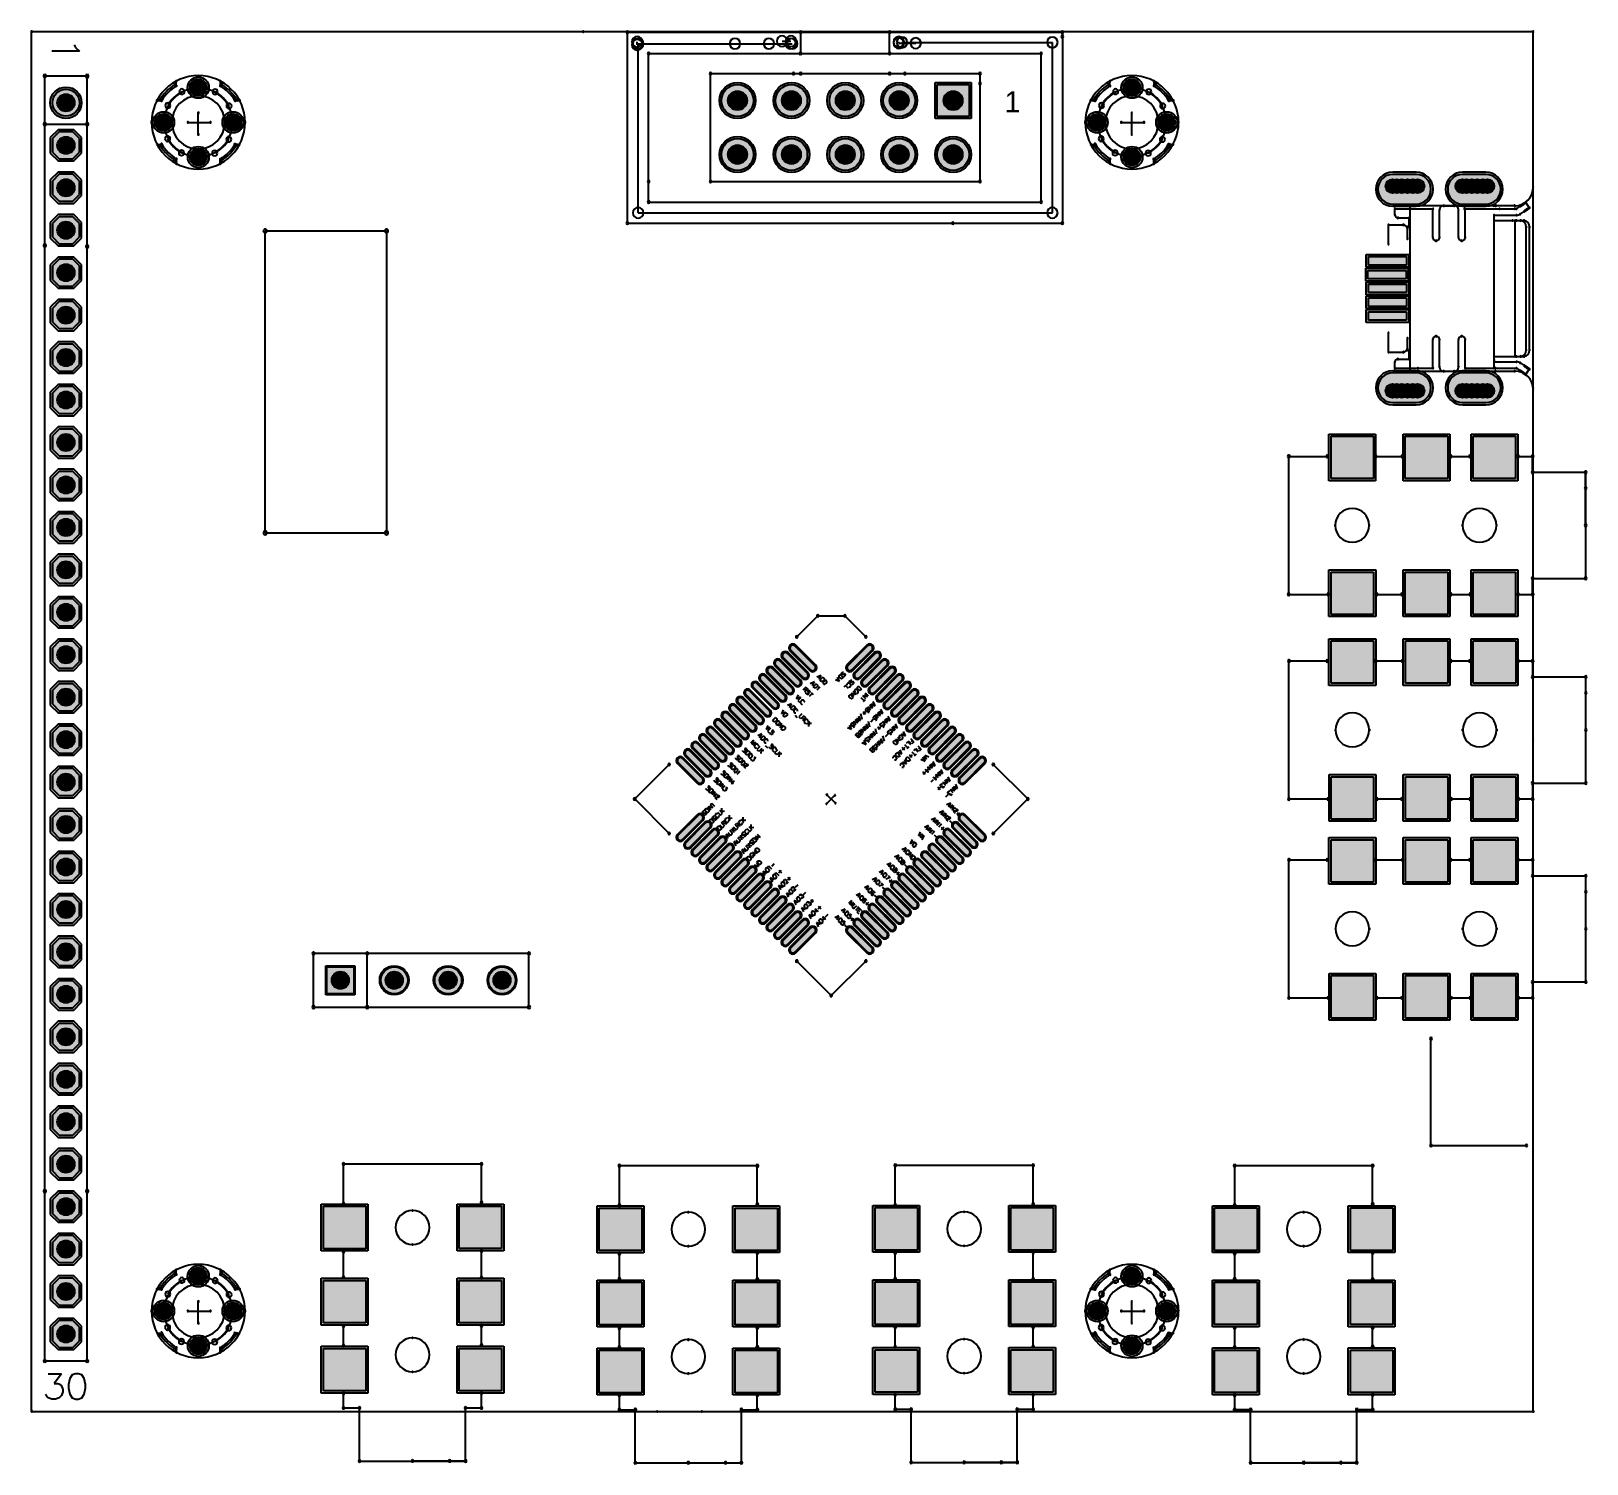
# Model space of a CAD drawing. Header units: millimetres. Extents: x -16.3 to 57, y -39.6 to 27.9.
import ezdxf

# ---------------------------------------------------------------- set-up
doc = ezdxf.new("R2010")
doc.units = ezdxf.units.MM
doc.header["$MEASUREMENT"] = 0
for name, color, linetype in [('BottomLayer', 5, 'Continuous'), ('BottomOverlay', 54, 'Continuous'), ('BottomSolder', 6, 'Continuous'), ('Mechanical1', 6, 'Continuous'), ('MultiLayer', 9, 'Continuous'), ('PadHoleLayer', 156, 'Continuous'), ('TopLayer', 1, 'Continuous'), ('TopOverlay', 2, 'Continuous'), ('TopPaste', 8, 'Continuous'), ('TopSolder', 216, 'Continuous')]:
    doc.layers.add(name, color=color, linetype=linetype)

msp = doc.modelspace()

# ---------------------------------------------------------------- texts
at = {"layer": 'TopOverlay'}
msp.add_text('1', height=1, dxfattribs=at).set_placement((29.586, 24.052))

# ---------------------------------------------------------------- hatches: boundary and pattern name
at = {"layer": 'BottomLayer'}
h = msp.add_hatch(color=5, dxfattribs=at)
edge = h.paths.add_edge_path()
edge.add_arc((-14.653, 24.509), 0.635, -90, 270)
h = msp.add_hatch(color=5, dxfattribs=at)
edge = h.paths.add_edge_path()
edge.add_arc((-8.415, 25.223), 0.4, 0, 360)
h = msp.add_hatch(color=5, dxfattribs=at)
edge = h.paths.add_edge_path()
edge.add_arc((16.998, 24.612), 0.75, 180, 540)
h = msp.add_hatch(color=5, dxfattribs=at)
edge = h.paths.add_edge_path()
edge.add_arc((19.538, 24.612), 0.75, 180, 540)
h = msp.add_hatch(color=5, dxfattribs=at)
edge = h.paths.add_edge_path()
edge.add_arc((22.078, 24.612), 0.75, 180, 540)
h = msp.add_hatch(color=5, dxfattribs=at)
edge = h.paths.add_edge_path()
edge.add_arc((24.618, 24.612), 0.75, 180, 540)
for points in [[(27.908, 23.862), (26.408, 23.862), (26.408, 25.362), (27.908, 25.362)], [(-14.018, 22.185), (-14.018, 22.82), (-14.335, 23.138), (-14.97, 23.138), (-15.288, 22.82), (-15.288, 22.185), (-14.97, 21.868), (-14.335, 21.868)], [(-14.018, 20.185), (-14.018, 20.82), (-14.335, 21.138), (-14.97, 21.138), (-15.288, 20.82), (-15.288, 20.185), (-14.97, 19.868), (-14.335, 19.868)], [(-14.018, 18.185), (-14.018, 18.82), (-14.335, 19.138), (-14.97, 19.138), (-15.288, 18.82), (-15.288, 18.185), (-14.97, 17.868), (-14.335, 17.868)], [(-14.018, 16.185), (-14.018, 16.82), (-14.335, 17.138), (-14.97, 17.138), (-15.288, 16.82), (-15.288, 16.185), (-14.97, 15.868), (-14.335, 15.868)], [(-14.018, 14.185), (-14.018, 14.82), (-14.335, 15.138), (-14.97, 15.138), (-15.288, 14.82), (-15.288, 14.185), (-14.97, 13.868), (-14.335, 13.868)], [(-14.018, 12.185), (-14.018, 12.82), (-14.335, 13.138), (-14.97, 13.138), (-15.288, 12.82), (-15.288, 12.185), (-14.97, 11.868), (-14.335, 11.868)], [(-14.018, 10.185), (-14.018, 10.82), (-14.335, 11.138), (-14.97, 11.138), (-15.288, 10.82), (-15.288, 10.185), (-14.97, 9.868), (-14.335, 9.868)], [(-14.018, 8.185), (-14.018, 8.82), (-14.335, 9.138), (-14.97, 9.138), (-15.288, 8.82), (-15.288, 8.185), (-14.97, 7.868), (-14.335, 7.868)], [(-14.018, 6.185), (-14.018, 6.82), (-14.335, 7.138), (-14.97, 7.138), (-15.288, 6.82), (-15.288, 6.185), (-14.97, 5.868), (-14.335, 5.868)], [(-14.018, 4.185), (-14.018, 4.82), (-14.335, 5.138), (-14.97, 5.138), (-15.288, 4.82), (-15.288, 4.185), (-14.97, 3.868), (-14.335, 3.868)], [(-14.018, 2.185), (-14.018, 2.82), (-14.335, 3.138), (-14.97, 3.138), (-15.288, 2.82), (-15.288, 2.185), (-14.97, 1.868), (-14.335, 1.868)], [(-14.018, 0.185), (-14.018, 0.82), (-14.335, 1.138), (-14.97, 1.138), (-15.288, 0.82), (-15.288, 0.185), (-14.97, -0.132), (-14.335, -0.132)], [(-14.018, -1.815), (-14.018, -1.18), (-14.335, -0.862), (-14.97, -0.862), (-15.288, -1.18), (-15.288, -1.815), (-14.97, -2.132), (-14.335, -2.132)], [(-14.018, -3.815), (-14.018, -3.18), (-14.335, -2.862), (-14.97, -2.862), (-15.288, -3.18), (-15.288, -3.815), (-14.97, -4.132), (-14.335, -4.132)], [(-14.018, -5.815), (-14.018, -5.18), (-14.335, -4.862), (-14.97, -4.862), (-15.288, -5.18), (-15.288, -5.815), (-14.97, -6.132), (-14.335, -6.132)], [(-14.018, -7.815), (-14.018, -7.18), (-14.335, -6.862), (-14.97, -6.862), (-15.288, -7.18), (-15.288, -7.815), (-14.97, -8.132), (-14.335, -8.132)], [(-14.018, -9.815), (-14.018, -9.18), (-14.335, -8.862), (-14.97, -8.862), (-15.288, -9.18), (-15.288, -9.815), (-14.97, -10.132), (-14.335, -10.132)], [(-14.018, -11.815), (-14.018, -11.18), (-14.335, -10.862), (-14.97, -10.862), (-15.288, -11.18), (-15.288, -11.815), (-14.97, -12.132), (-14.335, -12.132)], [(-14.018, -13.815), (-14.018, -13.18), (-14.335, -12.862), (-14.97, -12.862), (-15.288, -13.18), (-15.288, -13.815), (-14.97, -14.132), (-14.335, -14.132)], [(-14.018, -15.815), (-14.018, -15.18), (-14.335, -14.862), (-14.97, -14.862), (-15.288, -15.18), (-15.288, -15.815), (-14.97, -16.132), (-14.335, -16.132)], [(-14.018, -17.815), (-14.018, -17.18), (-14.335, -16.862), (-14.97, -16.862), (-15.288, -17.18), (-15.288, -17.815), (-14.97, -18.132), (-14.335, -18.132)], [(-2.355, -16.197), (-1.085, -16.197), (-1.085, -17.467), (-2.355, -17.467)], [(-14.018, -19.815), (-14.018, -19.18), (-14.335, -18.862), (-14.97, -18.862), (-15.288, -19.18), (-15.288, -19.815), (-14.97, -20.132), (-14.335, -20.132)], [(-14.018, -21.815), (-14.018, -21.18), (-14.335, -20.862), (-14.97, -20.862), (-15.288, -21.18), (-15.288, -21.815), (-14.97, -22.132), (-14.335, -22.132)], [(-14.018, -23.815), (-14.018, -23.18), (-14.335, -22.862), (-14.97, -22.862), (-15.288, -23.18), (-15.288, -23.815), (-14.97, -24.132), (-14.335, -24.132)], [(-14.018, -25.815), (-14.018, -25.18), (-14.335, -24.862), (-14.97, -24.862), (-15.288, -25.18), (-15.288, -25.815), (-14.97, -26.132), (-14.335, -26.132)], [(-14.018, -27.814), (-14.018, -27.179), (-14.335, -26.861), (-14.97, -26.861), (-15.288, -27.179), (-15.288, -27.814), (-14.97, -28.131), (-14.335, -28.131)], [(-14.018, -29.814), (-14.018, -29.179), (-14.335, -28.861), (-14.97, -28.861), (-15.288, -29.179), (-15.288, -29.814), (-14.97, -30.131), (-14.335, -30.131)], [(-14.018, -31.814), (-14.018, -31.179), (-14.335, -30.861), (-14.97, -30.861), (-15.288, -31.179), (-15.288, -31.814), (-14.97, -32.131), (-14.335, -32.131)], [(-14.018, -33.814), (-14.018, -33.179), (-14.335, -32.861), (-14.97, -32.861), (-15.288, -33.179), (-15.288, -33.814), (-14.97, -34.131), (-14.335, -34.131)]]:
    msp.add_hatch(color=5, dxfattribs=at).paths.add_polyline_path(points)
h = msp.add_hatch(color=5, dxfattribs=at)
edge = h.paths.add_edge_path()
edge.add_arc((35.585, 25.223), 0.4, 0, 360)
h = msp.add_hatch(color=5, dxfattribs=at)
edge = h.paths.add_edge_path()
edge.add_arc((-10.052, 23.584), 0.4, 0, 360)
h = msp.add_hatch(color=5, dxfattribs=at)
edge = h.paths.add_edge_path()
edge.add_arc((-6.776, 23.585), 0.4, 0, 360)
h = msp.add_hatch(color=5, dxfattribs=at)
edge = h.paths.add_edge_path()
edge.add_arc((33.948, 23.584), 0.4, 0, 360)
h = msp.add_hatch(color=5, dxfattribs=at)
edge = h.paths.add_edge_path()
edge.add_arc((37.224, 23.585), 0.4, 0, 360)
h = msp.add_hatch(color=5, dxfattribs=at)
edge = h.paths.add_edge_path()
edge.add_arc((16.998, 22.072), 0.75, 180, 540)
h = msp.add_hatch(color=5, dxfattribs=at)
edge = h.paths.add_edge_path()
edge.add_arc((19.538, 22.072), 0.75, 180, 540)
h = msp.add_hatch(color=5, dxfattribs=at)
edge = h.paths.add_edge_path()
edge.add_arc((22.078, 22.072), 0.75, 180, 540)
h = msp.add_hatch(color=5, dxfattribs=at)
edge = h.paths.add_edge_path()
edge.add_arc((24.618, 22.072), 0.75, 180, 540)
h = msp.add_hatch(color=5, dxfattribs=at)
edge = h.paths.add_edge_path()
edge.add_arc((27.158, 22.072), 0.75, 180, 540)
h = msp.add_hatch(color=5, dxfattribs=at)
edge = h.paths.add_edge_path()
edge.add_arc((-8.413, 21.947), 0.4, 0, 360)
h = msp.add_hatch(color=5, dxfattribs=at)
edge = h.paths.add_edge_path()
edge.add_arc((35.587, 21.947), 0.4, 0, 360)
h = msp.add_hatch(color=5, dxfattribs=at)
edge = h.paths.add_edge_path()
edge.add_arc((47.869, 20.582), 0.225, 0, 360)
h = msp.add_hatch(color=5, dxfattribs=at)
edge = h.paths.add_edge_path()
edge.add_arc((48.069, 20.582), 0.225, 0, 360)
h = msp.add_hatch(color=5, dxfattribs=at)
edge = h.paths.add_edge_path()
edge.add_arc((48.309, 20.582), 0.225, 0, 360)
h = msp.add_hatch(color=5, dxfattribs=at)
edge = h.paths.add_edge_path()
edge.add_arc((48.569, 20.582), 0.225, 0, 360)
h = msp.add_hatch(color=5, dxfattribs=at)
edge = h.paths.add_edge_path()
edge.add_arc((48.829, 20.582), 0.225, 0, 360)
h = msp.add_hatch(color=5, dxfattribs=at)
edge = h.paths.add_edge_path()
edge.add_arc((49.049, 20.582), 0.225, 0, 360)
h = msp.add_hatch(color=5, dxfattribs=at)
edge = h.paths.add_edge_path()
edge.add_arc((51.159, 20.582), 0.225, 0, 360)
h = msp.add_hatch(color=5, dxfattribs=at)
edge = h.paths.add_edge_path()
edge.add_arc((51.359, 20.582), 0.225, 0, 360)
h = msp.add_hatch(color=5, dxfattribs=at)
edge = h.paths.add_edge_path()
edge.add_arc((51.599, 20.582), 0.225, 0, 360)
h = msp.add_hatch(color=5, dxfattribs=at)
edge = h.paths.add_edge_path()
edge.add_arc((51.859, 20.582), 0.225, 0, 360)
h = msp.add_hatch(color=5, dxfattribs=at)
edge = h.paths.add_edge_path()
edge.add_arc((52.119, 20.582), 0.225, 0, 360)
h = msp.add_hatch(color=5, dxfattribs=at)
edge = h.paths.add_edge_path()
edge.add_arc((52.339, 20.582), 0.225, 0, 360)
h = msp.add_hatch(color=5, dxfattribs=at)
edge = h.paths.add_edge_path()
edge.add_arc((47.869, 10.934), 0.225, 0, 360)
h = msp.add_hatch(color=5, dxfattribs=at)
edge = h.paths.add_edge_path()
edge.add_arc((48.069, 10.934), 0.225, 0, 360)
h = msp.add_hatch(color=5, dxfattribs=at)
edge = h.paths.add_edge_path()
edge.add_arc((48.309, 10.934), 0.225, 0, 360)
h = msp.add_hatch(color=5, dxfattribs=at)
edge = h.paths.add_edge_path()
edge.add_arc((48.569, 10.934), 0.225, 0, 360)
h = msp.add_hatch(color=5, dxfattribs=at)
edge = h.paths.add_edge_path()
edge.add_arc((48.829, 10.934), 0.225, 0, 360)
h = msp.add_hatch(color=5, dxfattribs=at)
edge = h.paths.add_edge_path()
edge.add_arc((49.049, 10.934), 0.225, 0, 360)
h = msp.add_hatch(color=5, dxfattribs=at)
edge = h.paths.add_edge_path()
edge.add_arc((51.159, 10.934), 0.225, 0, 360)
h = msp.add_hatch(color=5, dxfattribs=at)
edge = h.paths.add_edge_path()
edge.add_arc((51.359, 10.934), 0.225, 0, 360)
h = msp.add_hatch(color=5, dxfattribs=at)
edge = h.paths.add_edge_path()
edge.add_arc((51.599, 10.934), 0.225, 0, 360)
h = msp.add_hatch(color=5, dxfattribs=at)
edge = h.paths.add_edge_path()
edge.add_arc((51.859, 10.934), 0.225, 0, 360)
h = msp.add_hatch(color=5, dxfattribs=at)
edge = h.paths.add_edge_path()
edge.add_arc((52.119, 10.934), 0.225, 0, 360)
h = msp.add_hatch(color=5, dxfattribs=at)
edge = h.paths.add_edge_path()
edge.add_arc((52.339, 10.934), 0.225, 0, 360)
h = msp.add_hatch(color=5, dxfattribs=at)
edge = h.paths.add_edge_path()
edge.add_arc((0.82, -16.832), 0.635, 0, 360)
h = msp.add_hatch(color=5, dxfattribs=at)
edge = h.paths.add_edge_path()
edge.add_arc((3.36, -16.832), 0.635, 0, 360)
h = msp.add_hatch(color=5, dxfattribs=at)
edge = h.paths.add_edge_path()
edge.add_arc((5.9, -16.832), 0.635, 0, 360)
h = msp.add_hatch(color=5, dxfattribs=at)
edge = h.paths.add_edge_path()
edge.add_arc((-8.415, -30.777), 0.4, 0, 360)
h = msp.add_hatch(color=5, dxfattribs=at)
edge = h.paths.add_edge_path()
edge.add_arc((35.585, -30.777), 0.4, 0, 360)
h = msp.add_hatch(color=5, dxfattribs=at)
edge = h.paths.add_edge_path()
edge.add_arc((-10.052, -32.416), 0.4, 0, 360)
h = msp.add_hatch(color=5, dxfattribs=at)
edge = h.paths.add_edge_path()
edge.add_arc((-6.776, -32.415), 0.4, 0, 360)
h = msp.add_hatch(color=5, dxfattribs=at)
edge = h.paths.add_edge_path()
edge.add_arc((33.948, -32.416), 0.4, 0, 360)
h = msp.add_hatch(color=5, dxfattribs=at)
edge = h.paths.add_edge_path()
edge.add_arc((37.224, -32.415), 0.4, 0, 360)
h = msp.add_hatch(color=5, dxfattribs=at)
edge = h.paths.add_edge_path()
edge.add_arc((-8.413, -34.053), 0.4, 0, 360)
h = msp.add_hatch(color=5, dxfattribs=at)
edge = h.paths.add_edge_path()
edge.add_arc((35.587, -34.053), 0.4, 0, 360)
at = {"layer": 'BottomSolder'}
h = msp.add_hatch(color=6, dxfattribs=at)
edge = h.paths.add_edge_path()
edge.add_arc((-8.415, 25.223), 0.502, 0, 360)
h = msp.add_hatch(color=6, dxfattribs=at)
edge = h.paths.add_edge_path()
edge.add_arc((35.585, 25.223), 0.502, 0, 360)
h = msp.add_hatch(color=6, dxfattribs=at)
edge = h.paths.add_edge_path()
edge.add_arc((-14.653, 24.509), 0.737, -90, 270)
h = msp.add_hatch(color=6, dxfattribs=at)
edge = h.paths.add_edge_path()
edge.add_arc((16.998, 24.612), 0.852, 180, 540)
h = msp.add_hatch(color=6, dxfattribs=at)
edge = h.paths.add_edge_path()
edge.add_arc((19.538, 24.612), 0.852, 180, 540)
h = msp.add_hatch(color=6, dxfattribs=at)
edge = h.paths.add_edge_path()
edge.add_arc((22.078, 24.612), 0.852, 180, 540)
h = msp.add_hatch(color=6, dxfattribs=at)
edge = h.paths.add_edge_path()
edge.add_arc((24.618, 24.612), 0.852, 180, 540)
for points in [[(28.01, 23.76), (26.307, 23.76), (26.307, 25.463), (28.01, 25.463)], [(-13.916, 22.135), (-13.916, 22.871), (-14.285, 23.239), (-15.021, 23.239), (-15.39, 22.871), (-15.39, 22.135), (-15.021, 21.766), (-14.285, 21.766)], [(-13.916, 20.135), (-13.916, 20.871), (-14.285, 21.239), (-15.021, 21.239), (-15.39, 20.871), (-15.39, 20.135), (-15.021, 19.766), (-14.285, 19.766)], [(-13.916, 18.135), (-13.916, 18.871), (-14.285, 19.239), (-15.021, 19.239), (-15.39, 18.871), (-15.39, 18.135), (-15.021, 17.766), (-14.285, 17.766)], [(-13.916, 16.135), (-13.916, 16.871), (-14.285, 17.239), (-15.021, 17.239), (-15.39, 16.871), (-15.39, 16.135), (-15.021, 15.766), (-14.285, 15.766)], [(-13.916, 14.135), (-13.916, 14.871), (-14.285, 15.239), (-15.021, 15.239), (-15.39, 14.871), (-15.39, 14.135), (-15.021, 13.766), (-14.285, 13.766)], [(-13.916, 12.135), (-13.916, 12.871), (-14.285, 13.239), (-15.021, 13.239), (-15.39, 12.871), (-15.39, 12.135), (-15.021, 11.766), (-14.285, 11.766)], [(-13.916, 10.135), (-13.916, 10.871), (-14.285, 11.239), (-15.021, 11.239), (-15.39, 10.871), (-15.39, 10.135), (-15.021, 9.766), (-14.285, 9.766)], [(-13.916, 8.135), (-13.916, 8.871), (-14.285, 9.239), (-15.021, 9.239), (-15.39, 8.871), (-15.39, 8.135), (-15.021, 7.766), (-14.285, 7.766)], [(-13.916, 6.135), (-13.916, 6.871), (-14.285, 7.239), (-15.021, 7.239), (-15.39, 6.871), (-15.39, 6.135), (-15.021, 5.766), (-14.285, 5.766)], [(-13.916, 4.135), (-13.916, 4.871), (-14.285, 5.239), (-15.021, 5.239), (-15.39, 4.871), (-15.39, 4.135), (-15.021, 3.766), (-14.285, 3.766)], [(-13.916, 2.135), (-13.916, 2.871), (-14.285, 3.239), (-15.021, 3.239), (-15.39, 2.871), (-15.39, 2.135), (-15.021, 1.766), (-14.285, 1.766)], [(-13.916, 0.135), (-13.916, 0.871), (-14.285, 1.239), (-15.021, 1.239), (-15.39, 0.871), (-15.39, 0.135), (-15.021, -0.234), (-14.285, -0.234)], [(-13.916, -1.865), (-13.916, -1.129), (-14.285, -0.761), (-15.021, -0.761), (-15.39, -1.129), (-15.39, -1.865), (-15.021, -2.234), (-14.285, -2.234)], [(-13.916, -3.865), (-13.916, -3.129), (-14.285, -2.761), (-15.021, -2.761), (-15.39, -3.129), (-15.39, -3.865), (-15.021, -4.234), (-14.285, -4.234)], [(-13.916, -5.865), (-13.916, -5.129), (-14.285, -4.761), (-15.021, -4.761), (-15.39, -5.129), (-15.39, -5.865), (-15.021, -6.234), (-14.285, -6.234)], [(-13.916, -7.865), (-13.916, -7.129), (-14.285, -6.761), (-15.021, -6.761), (-15.39, -7.129), (-15.39, -7.865), (-15.021, -8.234), (-14.285, -8.234)], [(-13.916, -9.865), (-13.916, -9.129), (-14.285, -8.761), (-15.021, -8.761), (-15.39, -9.129), (-15.39, -9.865), (-15.021, -10.234), (-14.285, -10.234)], [(-13.916, -11.865), (-13.916, -11.129), (-14.285, -10.761), (-15.021, -10.761), (-15.39, -11.129), (-15.39, -11.865), (-15.021, -12.234), (-14.285, -12.234)], [(-13.916, -13.865), (-13.916, -13.129), (-14.285, -12.761), (-15.021, -12.761), (-15.39, -13.129), (-15.39, -13.865), (-15.021, -14.234), (-14.285, -14.234)], [(-13.916, -15.865), (-13.916, -15.129), (-14.285, -14.761), (-15.021, -14.761), (-15.39, -15.129), (-15.39, -15.865), (-15.021, -16.234), (-14.285, -16.234)], [(-13.916, -17.865), (-13.916, -17.129), (-14.285, -16.761), (-15.021, -16.761), (-15.39, -17.129), (-15.39, -17.865), (-15.021, -18.234), (-14.285, -18.234)], [(-2.406, -16.146), (-1.034, -16.146), (-1.034, -17.518), (-2.406, -17.518)], [(-13.916, -19.865), (-13.916, -19.129), (-14.285, -18.761), (-15.021, -18.761), (-15.39, -19.129), (-15.39, -19.865), (-15.021, -20.234), (-14.285, -20.234)], [(-13.916, -21.865), (-13.916, -21.129), (-14.285, -20.761), (-15.021, -20.761), (-15.39, -21.129), (-15.39, -21.865), (-15.021, -22.234), (-14.285, -22.234)], [(-13.916, -23.865), (-13.916, -23.129), (-14.285, -22.761), (-15.021, -22.761), (-15.39, -23.129), (-15.39, -23.865), (-15.021, -24.234), (-14.285, -24.234)], [(-13.916, -25.865), (-13.916, -25.129), (-14.285, -24.761), (-15.021, -24.761), (-15.39, -25.129), (-15.39, -25.865), (-15.021, -26.234), (-14.285, -26.234)], [(-13.916, -27.864), (-13.916, -27.128), (-14.285, -26.76), (-15.021, -26.76), (-15.39, -27.128), (-15.39, -27.864), (-15.021, -28.233), (-14.285, -28.233)], [(-13.916, -29.864), (-13.916, -29.128), (-14.285, -28.76), (-15.021, -28.76), (-15.39, -29.128), (-15.39, -29.864), (-15.021, -30.233), (-14.285, -30.233)], [(-13.916, -31.864), (-13.916, -31.128), (-14.285, -30.76), (-15.021, -30.76), (-15.39, -31.128), (-15.39, -31.864), (-15.021, -32.233), (-14.285, -32.233)], [(-13.916, -33.864), (-13.916, -33.128), (-14.285, -32.76), (-15.021, -32.76), (-15.39, -33.128), (-15.39, -33.864), (-15.021, -34.233), (-14.285, -34.233)]]:
    msp.add_hatch(color=6, dxfattribs=at).paths.add_polyline_path(points)
h = msp.add_hatch(color=6, dxfattribs=at)
edge = h.paths.add_edge_path()
edge.add_arc((-10.052, 23.584), 0.502, 0, 360)
h = msp.add_hatch(color=6, dxfattribs=at)
edge = h.paths.add_edge_path()
edge.add_arc((-6.776, 23.585), 0.502, 0, 360)
h = msp.add_hatch(color=6, dxfattribs=at)
edge = h.paths.add_edge_path()
edge.add_arc((33.948, 23.584), 0.502, 0, 360)
h = msp.add_hatch(color=6, dxfattribs=at)
edge = h.paths.add_edge_path()
edge.add_arc((37.224, 23.585), 0.502, 0, 360)
h = msp.add_hatch(color=6, dxfattribs=at)
edge = h.paths.add_edge_path()
edge.add_arc((16.998, 22.072), 0.852, 180, 540)
h = msp.add_hatch(color=6, dxfattribs=at)
edge = h.paths.add_edge_path()
edge.add_arc((19.538, 22.072), 0.852, 180, 540)
h = msp.add_hatch(color=6, dxfattribs=at)
edge = h.paths.add_edge_path()
edge.add_arc((22.078, 22.072), 0.852, 180, 540)
h = msp.add_hatch(color=6, dxfattribs=at)
edge = h.paths.add_edge_path()
edge.add_arc((24.618, 22.072), 0.852, 180, 540)
h = msp.add_hatch(color=6, dxfattribs=at)
edge = h.paths.add_edge_path()
edge.add_arc((27.158, 22.072), 0.852, 180, 540)
h = msp.add_hatch(color=6, dxfattribs=at)
edge = h.paths.add_edge_path()
edge.add_arc((-8.413, 21.947), 0.502, 0, 360)
h = msp.add_hatch(color=6, dxfattribs=at)
edge = h.paths.add_edge_path()
edge.add_arc((35.587, 21.947), 0.502, 0, 360)
h = msp.add_hatch(color=6, dxfattribs=at)
edge = h.paths.add_edge_path()
edge.add_arc((47.869, 20.582), 0.327, 0, 360)
h = msp.add_hatch(color=6, dxfattribs=at)
edge = h.paths.add_edge_path()
edge.add_arc((48.069, 20.582), 0.327, 0, 360)
h = msp.add_hatch(color=6, dxfattribs=at)
edge = h.paths.add_edge_path()
edge.add_arc((48.309, 20.582), 0.327, 0, 360)
h = msp.add_hatch(color=6, dxfattribs=at)
edge = h.paths.add_edge_path()
edge.add_arc((48.569, 20.582), 0.327, 0, 360)
h = msp.add_hatch(color=6, dxfattribs=at)
edge = h.paths.add_edge_path()
edge.add_arc((48.829, 20.582), 0.327, 0, 360)
h = msp.add_hatch(color=6, dxfattribs=at)
edge = h.paths.add_edge_path()
edge.add_arc((49.049, 20.582), 0.327, 0, 360)
h = msp.add_hatch(color=6, dxfattribs=at)
edge = h.paths.add_edge_path()
edge.add_arc((51.159, 20.582), 0.327, 0, 360)
h = msp.add_hatch(color=6, dxfattribs=at)
edge = h.paths.add_edge_path()
edge.add_arc((51.359, 20.582), 0.327, 0, 360)
h = msp.add_hatch(color=6, dxfattribs=at)
edge = h.paths.add_edge_path()
edge.add_arc((51.599, 20.582), 0.327, 0, 360)
h = msp.add_hatch(color=6, dxfattribs=at)
edge = h.paths.add_edge_path()
edge.add_arc((51.859, 20.582), 0.327, 0, 360)
h = msp.add_hatch(color=6, dxfattribs=at)
edge = h.paths.add_edge_path()
edge.add_arc((52.119, 20.582), 0.327, 0, 360)
h = msp.add_hatch(color=6, dxfattribs=at)
edge = h.paths.add_edge_path()
edge.add_arc((52.339, 20.582), 0.327, 0, 360)
h = msp.add_hatch(color=6, dxfattribs=at)
edge = h.paths.add_edge_path()
edge.add_arc((47.869, 10.934), 0.327, 0, 360)
h = msp.add_hatch(color=6, dxfattribs=at)
edge = h.paths.add_edge_path()
edge.add_arc((48.069, 10.934), 0.327, 0, 360)
h = msp.add_hatch(color=6, dxfattribs=at)
edge = h.paths.add_edge_path()
edge.add_arc((48.309, 10.934), 0.327, 0, 360)
h = msp.add_hatch(color=6, dxfattribs=at)
edge = h.paths.add_edge_path()
edge.add_arc((48.569, 10.934), 0.327, 0, 360)
h = msp.add_hatch(color=6, dxfattribs=at)
edge = h.paths.add_edge_path()
edge.add_arc((48.829, 10.934), 0.327, 0, 360)
h = msp.add_hatch(color=6, dxfattribs=at)
edge = h.paths.add_edge_path()
edge.add_arc((49.049, 10.934), 0.327, 0, 360)
h = msp.add_hatch(color=6, dxfattribs=at)
edge = h.paths.add_edge_path()
edge.add_arc((51.159, 10.934), 0.327, 0, 360)
h = msp.add_hatch(color=6, dxfattribs=at)
edge = h.paths.add_edge_path()
edge.add_arc((51.359, 10.934), 0.327, 0, 360)
h = msp.add_hatch(color=6, dxfattribs=at)
edge = h.paths.add_edge_path()
edge.add_arc((51.599, 10.934), 0.327, 0, 360)
h = msp.add_hatch(color=6, dxfattribs=at)
edge = h.paths.add_edge_path()
edge.add_arc((51.859, 10.934), 0.327, 0, 360)
h = msp.add_hatch(color=6, dxfattribs=at)
edge = h.paths.add_edge_path()
edge.add_arc((52.119, 10.934), 0.327, 0, 360)
h = msp.add_hatch(color=6, dxfattribs=at)
edge = h.paths.add_edge_path()
edge.add_arc((52.339, 10.934), 0.327, 0, 360)
h = msp.add_hatch(color=6, dxfattribs=at)
edge = h.paths.add_edge_path()
edge.add_arc((0.82, -16.832), 0.686, 0, 360)
h = msp.add_hatch(color=6, dxfattribs=at)
edge = h.paths.add_edge_path()
edge.add_arc((3.36, -16.832), 0.686, 0, 360)
h = msp.add_hatch(color=6, dxfattribs=at)
edge = h.paths.add_edge_path()
edge.add_arc((5.9, -16.832), 0.686, 0, 360)
h = msp.add_hatch(color=6, dxfattribs=at)
edge = h.paths.add_edge_path()
edge.add_arc((-8.415, -30.777), 0.502, 0, 360)
h = msp.add_hatch(color=6, dxfattribs=at)
edge = h.paths.add_edge_path()
edge.add_arc((35.585, -30.777), 0.502, 0, 360)
h = msp.add_hatch(color=6, dxfattribs=at)
edge = h.paths.add_edge_path()
edge.add_arc((-10.052, -32.416), 0.502, 0, 360)
h = msp.add_hatch(color=6, dxfattribs=at)
edge = h.paths.add_edge_path()
edge.add_arc((-6.776, -32.415), 0.502, 0, 360)
h = msp.add_hatch(color=6, dxfattribs=at)
edge = h.paths.add_edge_path()
edge.add_arc((33.948, -32.416), 0.502, 0, 360)
h = msp.add_hatch(color=6, dxfattribs=at)
edge = h.paths.add_edge_path()
edge.add_arc((37.224, -32.415), 0.502, 0, 360)
h = msp.add_hatch(color=6, dxfattribs=at)
edge = h.paths.add_edge_path()
edge.add_arc((-8.413, -34.053), 0.502, 0, 360)
h = msp.add_hatch(color=6, dxfattribs=at)
edge = h.paths.add_edge_path()
edge.add_arc((35.587, -34.053), 0.502, 0, 360)
at = {"layer": 'MultiLayer'}
h = msp.add_hatch(color=9, dxfattribs=at)
edge = h.paths.add_edge_path()
edge.add_arc((-14.653, 24.509), 0.635, -90, 270)
h = msp.add_hatch(color=9, dxfattribs=at)
edge = h.paths.add_edge_path()
edge.add_arc((-8.415, 25.223), 0.4, 0, 360)
h = msp.add_hatch(color=9, dxfattribs=at)
edge = h.paths.add_edge_path()
edge.add_arc((16.998, 24.612), 0.75, 180, 540)
h = msp.add_hatch(color=9, dxfattribs=at)
edge = h.paths.add_edge_path()
edge.add_arc((19.538, 24.612), 0.75, 180, 540)
h = msp.add_hatch(color=9, dxfattribs=at)
edge = h.paths.add_edge_path()
edge.add_arc((22.078, 24.612), 0.75, 180, 540)
h = msp.add_hatch(color=9, dxfattribs=at)
edge = h.paths.add_edge_path()
edge.add_arc((24.618, 24.612), 0.75, 180, 540)
for points in [[(27.908, 23.862), (26.408, 23.862), (26.408, 25.362), (27.908, 25.362)], [(-14.018, 22.185), (-14.018, 22.82), (-14.335, 23.138), (-14.97, 23.138), (-15.288, 22.82), (-15.288, 22.185), (-14.97, 21.868), (-14.335, 21.868)], [(-14.018, 20.185), (-14.018, 20.82), (-14.335, 21.138), (-14.97, 21.138), (-15.288, 20.82), (-15.288, 20.185), (-14.97, 19.868), (-14.335, 19.868)], [(-14.018, 18.185), (-14.018, 18.82), (-14.335, 19.138), (-14.97, 19.138), (-15.288, 18.82), (-15.288, 18.185), (-14.97, 17.868), (-14.335, 17.868)], [(-14.018, 16.185), (-14.018, 16.82), (-14.335, 17.138), (-14.97, 17.138), (-15.288, 16.82), (-15.288, 16.185), (-14.97, 15.868), (-14.335, 15.868)], [(-14.018, 14.185), (-14.018, 14.82), (-14.335, 15.138), (-14.97, 15.138), (-15.288, 14.82), (-15.288, 14.185), (-14.97, 13.868), (-14.335, 13.868)], [(-14.018, 12.185), (-14.018, 12.82), (-14.335, 13.138), (-14.97, 13.138), (-15.288, 12.82), (-15.288, 12.185), (-14.97, 11.868), (-14.335, 11.868)], [(-14.018, 10.185), (-14.018, 10.82), (-14.335, 11.138), (-14.97, 11.138), (-15.288, 10.82), (-15.288, 10.185), (-14.97, 9.868), (-14.335, 9.868)], [(-14.018, 8.185), (-14.018, 8.82), (-14.335, 9.138), (-14.97, 9.138), (-15.288, 8.82), (-15.288, 8.185), (-14.97, 7.868), (-14.335, 7.868)], [(-14.018, 6.185), (-14.018, 6.82), (-14.335, 7.138), (-14.97, 7.138), (-15.288, 6.82), (-15.288, 6.185), (-14.97, 5.868), (-14.335, 5.868)], [(-14.018, 4.185), (-14.018, 4.82), (-14.335, 5.138), (-14.97, 5.138), (-15.288, 4.82), (-15.288, 4.185), (-14.97, 3.868), (-14.335, 3.868)], [(-14.018, 2.185), (-14.018, 2.82), (-14.335, 3.138), (-14.97, 3.138), (-15.288, 2.82), (-15.288, 2.185), (-14.97, 1.868), (-14.335, 1.868)], [(-14.018, 0.185), (-14.018, 0.82), (-14.335, 1.138), (-14.97, 1.138), (-15.288, 0.82), (-15.288, 0.185), (-14.97, -0.132), (-14.335, -0.132)], [(-14.018, -1.815), (-14.018, -1.18), (-14.335, -0.862), (-14.97, -0.862), (-15.288, -1.18), (-15.288, -1.815), (-14.97, -2.132), (-14.335, -2.132)], [(-14.018, -3.815), (-14.018, -3.18), (-14.335, -2.862), (-14.97, -2.862), (-15.288, -3.18), (-15.288, -3.815), (-14.97, -4.132), (-14.335, -4.132)], [(-14.018, -5.815), (-14.018, -5.18), (-14.335, -4.862), (-14.97, -4.862), (-15.288, -5.18), (-15.288, -5.815), (-14.97, -6.132), (-14.335, -6.132)], [(-14.018, -7.815), (-14.018, -7.18), (-14.335, -6.862), (-14.97, -6.862), (-15.288, -7.18), (-15.288, -7.815), (-14.97, -8.132), (-14.335, -8.132)], [(-14.018, -9.815), (-14.018, -9.18), (-14.335, -8.862), (-14.97, -8.862), (-15.288, -9.18), (-15.288, -9.815), (-14.97, -10.132), (-14.335, -10.132)], [(-14.018, -11.815), (-14.018, -11.18), (-14.335, -10.862), (-14.97, -10.862), (-15.288, -11.18), (-15.288, -11.815), (-14.97, -12.132), (-14.335, -12.132)], [(-14.018, -13.815), (-14.018, -13.18), (-14.335, -12.862), (-14.97, -12.862), (-15.288, -13.18), (-15.288, -13.815), (-14.97, -14.132), (-14.335, -14.132)], [(-14.018, -15.815), (-14.018, -15.18), (-14.335, -14.862), (-14.97, -14.862), (-15.288, -15.18), (-15.288, -15.815), (-14.97, -16.132), (-14.335, -16.132)], [(-14.018, -17.815), (-14.018, -17.18), (-14.335, -16.862), (-14.97, -16.862), (-15.288, -17.18), (-15.288, -17.815), (-14.97, -18.132), (-14.335, -18.132)], [(-2.355, -16.197), (-1.085, -16.197), (-1.085, -17.467), (-2.355, -17.467)], [(-14.018, -19.815), (-14.018, -19.18), (-14.335, -18.862), (-14.97, -18.862), (-15.288, -19.18), (-15.288, -19.815), (-14.97, -20.132), (-14.335, -20.132)], [(-14.018, -21.815), (-14.018, -21.18), (-14.335, -20.862), (-14.97, -20.862), (-15.288, -21.18), (-15.288, -21.815), (-14.97, -22.132), (-14.335, -22.132)], [(-14.018, -23.815), (-14.018, -23.18), (-14.335, -22.862), (-14.97, -22.862), (-15.288, -23.18), (-15.288, -23.815), (-14.97, -24.132), (-14.335, -24.132)], [(-14.018, -25.815), (-14.018, -25.18), (-14.335, -24.862), (-14.97, -24.862), (-15.288, -25.18), (-15.288, -25.815), (-14.97, -26.132), (-14.335, -26.132)], [(-14.018, -27.814), (-14.018, -27.179), (-14.335, -26.861), (-14.97, -26.861), (-15.288, -27.179), (-15.288, -27.814), (-14.97, -28.131), (-14.335, -28.131)], [(-14.018, -29.814), (-14.018, -29.179), (-14.335, -28.861), (-14.97, -28.861), (-15.288, -29.179), (-15.288, -29.814), (-14.97, -30.131), (-14.335, -30.131)], [(-14.018, -31.814), (-14.018, -31.179), (-14.335, -30.861), (-14.97, -30.861), (-15.288, -31.179), (-15.288, -31.814), (-14.97, -32.131), (-14.335, -32.131)], [(-14.018, -33.814), (-14.018, -33.179), (-14.335, -32.861), (-14.97, -32.861), (-15.288, -33.179), (-15.288, -33.814), (-14.97, -34.131), (-14.335, -34.131)]]:
    msp.add_hatch(color=9, dxfattribs=at).paths.add_polyline_path(points)
h = msp.add_hatch(color=9, dxfattribs=at)
edge = h.paths.add_edge_path()
edge.add_arc((35.585, 25.223), 0.4, 0, 360)
h = msp.add_hatch(color=9, dxfattribs=at)
edge = h.paths.add_edge_path()
edge.add_arc((-10.052, 23.584), 0.4, 0, 360)
h = msp.add_hatch(color=9, dxfattribs=at)
edge = h.paths.add_edge_path()
edge.add_arc((-6.776, 23.585), 0.4, 0, 360)
h = msp.add_hatch(color=9, dxfattribs=at)
edge = h.paths.add_edge_path()
edge.add_arc((33.948, 23.584), 0.4, 0, 360)
h = msp.add_hatch(color=9, dxfattribs=at)
edge = h.paths.add_edge_path()
edge.add_arc((37.224, 23.585), 0.4, 0, 360)
h = msp.add_hatch(color=9, dxfattribs=at)
edge = h.paths.add_edge_path()
edge.add_arc((16.998, 22.072), 0.75, 180, 540)
h = msp.add_hatch(color=9, dxfattribs=at)
edge = h.paths.add_edge_path()
edge.add_arc((19.538, 22.072), 0.75, 180, 540)
h = msp.add_hatch(color=9, dxfattribs=at)
edge = h.paths.add_edge_path()
edge.add_arc((22.078, 22.072), 0.75, 180, 540)
h = msp.add_hatch(color=9, dxfattribs=at)
edge = h.paths.add_edge_path()
edge.add_arc((24.618, 22.072), 0.75, 180, 540)
h = msp.add_hatch(color=9, dxfattribs=at)
edge = h.paths.add_edge_path()
edge.add_arc((27.158, 22.072), 0.75, 180, 540)
h = msp.add_hatch(color=9, dxfattribs=at)
edge = h.paths.add_edge_path()
edge.add_arc((-8.413, 21.947), 0.4, 0, 360)
h = msp.add_hatch(color=9, dxfattribs=at)
edge = h.paths.add_edge_path()
edge.add_arc((35.587, 21.947), 0.4, 0, 360)
h = msp.add_hatch(color=9, dxfattribs=at)
edge = h.paths.add_edge_path()
edge.add_arc((47.869, 20.582), 0.225, 0, 360)
h = msp.add_hatch(color=9, dxfattribs=at)
edge = h.paths.add_edge_path()
edge.add_arc((48.069, 20.582), 0.225, 0, 360)
h = msp.add_hatch(color=9, dxfattribs=at)
edge = h.paths.add_edge_path()
edge.add_arc((48.309, 20.582), 0.225, 0, 360)
h = msp.add_hatch(color=9, dxfattribs=at)
edge = h.paths.add_edge_path()
edge.add_arc((48.569, 20.582), 0.225, 0, 360)
h = msp.add_hatch(color=9, dxfattribs=at)
edge = h.paths.add_edge_path()
edge.add_arc((48.829, 20.582), 0.225, 0, 360)
h = msp.add_hatch(color=9, dxfattribs=at)
edge = h.paths.add_edge_path()
edge.add_arc((49.049, 20.582), 0.225, 0, 360)
h = msp.add_hatch(color=9, dxfattribs=at)
edge = h.paths.add_edge_path()
edge.add_arc((51.159, 20.582), 0.225, 0, 360)
h = msp.add_hatch(color=9, dxfattribs=at)
edge = h.paths.add_edge_path()
edge.add_arc((51.359, 20.582), 0.225, 0, 360)
h = msp.add_hatch(color=9, dxfattribs=at)
edge = h.paths.add_edge_path()
edge.add_arc((51.599, 20.582), 0.225, 0, 360)
h = msp.add_hatch(color=9, dxfattribs=at)
edge = h.paths.add_edge_path()
edge.add_arc((51.859, 20.582), 0.225, 0, 360)
h = msp.add_hatch(color=9, dxfattribs=at)
edge = h.paths.add_edge_path()
edge.add_arc((52.119, 20.582), 0.225, 0, 360)
h = msp.add_hatch(color=9, dxfattribs=at)
edge = h.paths.add_edge_path()
edge.add_arc((52.339, 20.582), 0.225, 0, 360)
h = msp.add_hatch(color=9, dxfattribs=at)
edge = h.paths.add_edge_path()
edge.add_arc((47.869, 10.934), 0.225, 0, 360)
h = msp.add_hatch(color=9, dxfattribs=at)
edge = h.paths.add_edge_path()
edge.add_arc((48.069, 10.934), 0.225, 0, 360)
h = msp.add_hatch(color=9, dxfattribs=at)
edge = h.paths.add_edge_path()
edge.add_arc((48.309, 10.934), 0.225, 0, 360)
h = msp.add_hatch(color=9, dxfattribs=at)
edge = h.paths.add_edge_path()
edge.add_arc((48.569, 10.934), 0.225, 0, 360)
h = msp.add_hatch(color=9, dxfattribs=at)
edge = h.paths.add_edge_path()
edge.add_arc((48.829, 10.934), 0.225, 0, 360)
h = msp.add_hatch(color=9, dxfattribs=at)
edge = h.paths.add_edge_path()
edge.add_arc((49.049, 10.934), 0.225, 0, 360)
h = msp.add_hatch(color=9, dxfattribs=at)
edge = h.paths.add_edge_path()
edge.add_arc((51.159, 10.934), 0.225, 0, 360)
h = msp.add_hatch(color=9, dxfattribs=at)
edge = h.paths.add_edge_path()
edge.add_arc((51.359, 10.934), 0.225, 0, 360)
h = msp.add_hatch(color=9, dxfattribs=at)
edge = h.paths.add_edge_path()
edge.add_arc((51.599, 10.934), 0.225, 0, 360)
h = msp.add_hatch(color=9, dxfattribs=at)
edge = h.paths.add_edge_path()
edge.add_arc((51.859, 10.934), 0.225, 0, 360)
h = msp.add_hatch(color=9, dxfattribs=at)
edge = h.paths.add_edge_path()
edge.add_arc((52.119, 10.934), 0.225, 0, 360)
h = msp.add_hatch(color=9, dxfattribs=at)
edge = h.paths.add_edge_path()
edge.add_arc((52.339, 10.934), 0.225, 0, 360)
h = msp.add_hatch(color=9, dxfattribs=at)
edge = h.paths.add_edge_path()
edge.add_arc((0.82, -16.832), 0.635, 0, 360)
h = msp.add_hatch(color=9, dxfattribs=at)
edge = h.paths.add_edge_path()
edge.add_arc((3.36, -16.832), 0.635, 0, 360)
h = msp.add_hatch(color=9, dxfattribs=at)
edge = h.paths.add_edge_path()
edge.add_arc((5.9, -16.832), 0.635, 0, 360)
h = msp.add_hatch(color=9, dxfattribs=at)
edge = h.paths.add_edge_path()
edge.add_arc((-8.415, -30.777), 0.4, 0, 360)
h = msp.add_hatch(color=9, dxfattribs=at)
edge = h.paths.add_edge_path()
edge.add_arc((35.585, -30.777), 0.4, 0, 360)
h = msp.add_hatch(color=9, dxfattribs=at)
edge = h.paths.add_edge_path()
edge.add_arc((-10.052, -32.416), 0.4, 0, 360)
h = msp.add_hatch(color=9, dxfattribs=at)
edge = h.paths.add_edge_path()
edge.add_arc((-6.776, -32.415), 0.4, 0, 360)
h = msp.add_hatch(color=9, dxfattribs=at)
edge = h.paths.add_edge_path()
edge.add_arc((33.948, -32.416), 0.4, 0, 360)
h = msp.add_hatch(color=9, dxfattribs=at)
edge = h.paths.add_edge_path()
edge.add_arc((37.224, -32.415), 0.4, 0, 360)
h = msp.add_hatch(color=9, dxfattribs=at)
edge = h.paths.add_edge_path()
edge.add_arc((-8.413, -34.053), 0.4, 0, 360)
h = msp.add_hatch(color=9, dxfattribs=at)
edge = h.paths.add_edge_path()
edge.add_arc((35.587, -34.053), 0.4, 0, 360)
at = {"layer": 'PadHoleLayer'}
h = msp.add_hatch(color=156, dxfattribs=at)
edge = h.paths.add_edge_path()
edge.add_arc((-8.415, 25.223), 0.25, 0, 360)
h = msp.add_hatch(color=156, dxfattribs=at)
edge = h.paths.add_edge_path()
edge.add_arc((16.998, 24.612), 0.45, 180, 540)
h = msp.add_hatch(color=156, dxfattribs=at)
edge = h.paths.add_edge_path()
edge.add_arc((19.538, 24.612), 0.45, 180, 540)
h = msp.add_hatch(color=156, dxfattribs=at)
edge = h.paths.add_edge_path()
edge.add_arc((22.078, 24.612), 0.45, 180, 540)
h = msp.add_hatch(color=156, dxfattribs=at)
edge = h.paths.add_edge_path()
edge.add_arc((24.618, 24.612), 0.45, 180, 540)
h = msp.add_hatch(color=156, dxfattribs=at)
edge = h.paths.add_edge_path()
edge.add_arc((27.158, 24.612), 0.45, 180, 540)
h = msp.add_hatch(color=156, dxfattribs=at)
edge = h.paths.add_edge_path()
edge.add_arc((35.585, 25.223), 0.25, 0, 360)
h = msp.add_hatch(color=156, dxfattribs=at)
edge = h.paths.add_edge_path()
edge.add_arc((-14.653, 24.509), 0.406, -90, 270)
h = msp.add_hatch(color=156, dxfattribs=at)
edge = h.paths.add_edge_path()
edge.add_arc((-10.052, 23.584), 0.25, 0, 360)
h = msp.add_hatch(color=156, dxfattribs=at)
edge = h.paths.add_edge_path()
edge.add_arc((-6.776, 23.585), 0.25, 0, 360)
h = msp.add_hatch(color=156, dxfattribs=at)
edge = h.paths.add_edge_path()
edge.add_arc((33.948, 23.584), 0.25, 0, 360)
h = msp.add_hatch(color=156, dxfattribs=at)
edge = h.paths.add_edge_path()
edge.add_arc((37.224, 23.585), 0.25, 0, 360)
h = msp.add_hatch(color=156, dxfattribs=at)
edge = h.paths.add_edge_path()
edge.add_arc((-14.653, 22.503), 0.406, -90, 270)
h = msp.add_hatch(color=156, dxfattribs=at)
edge = h.paths.add_edge_path()
edge.add_arc((-8.413, 21.947), 0.25, 0, 360)
h = msp.add_hatch(color=156, dxfattribs=at)
edge = h.paths.add_edge_path()
edge.add_arc((16.998, 22.072), 0.45, 180, 540)
h = msp.add_hatch(color=156, dxfattribs=at)
edge = h.paths.add_edge_path()
edge.add_arc((19.538, 22.072), 0.45, 180, 540)
h = msp.add_hatch(color=156, dxfattribs=at)
edge = h.paths.add_edge_path()
edge.add_arc((22.078, 22.072), 0.45, 180, 540)
h = msp.add_hatch(color=156, dxfattribs=at)
edge = h.paths.add_edge_path()
edge.add_arc((24.618, 22.072), 0.45, 180, 540)
h = msp.add_hatch(color=156, dxfattribs=at)
edge = h.paths.add_edge_path()
edge.add_arc((27.158, 22.072), 0.45, 180, 540)
h = msp.add_hatch(color=156, dxfattribs=at)
edge = h.paths.add_edge_path()
edge.add_arc((35.587, 21.947), 0.25, 0, 360)
h = msp.add_hatch(color=156, dxfattribs=at)
edge = h.paths.add_edge_path()
edge.add_arc((-14.653, 20.503), 0.406, -90, 270)
h = msp.add_hatch(color=156, dxfattribs=at)
edge = h.paths.add_edge_path()
edge.add_arc((47.869, 20.582), 0.225, 0, 360)
h = msp.add_hatch(color=156, dxfattribs=at)
edge = h.paths.add_edge_path()
edge.add_arc((48.069, 20.582), 0.225, 0, 360)
h = msp.add_hatch(color=156, dxfattribs=at)
edge = h.paths.add_edge_path()
edge.add_arc((48.309, 20.582), 0.225, 0, 360)
h = msp.add_hatch(color=156, dxfattribs=at)
edge = h.paths.add_edge_path()
edge.add_arc((48.569, 20.582), 0.225, 0, 360)
h = msp.add_hatch(color=156, dxfattribs=at)
edge = h.paths.add_edge_path()
edge.add_arc((48.829, 20.582), 0.225, 0, 360)
h = msp.add_hatch(color=156, dxfattribs=at)
edge = h.paths.add_edge_path()
edge.add_arc((49.049, 20.582), 0.225, 0, 360)
h = msp.add_hatch(color=156, dxfattribs=at)
edge = h.paths.add_edge_path()
edge.add_arc((51.159, 20.582), 0.225, 0, 360)
h = msp.add_hatch(color=156, dxfattribs=at)
edge = h.paths.add_edge_path()
edge.add_arc((51.359, 20.582), 0.225, 0, 360)
h = msp.add_hatch(color=156, dxfattribs=at)
edge = h.paths.add_edge_path()
edge.add_arc((51.599, 20.582), 0.225, 0, 360)
h = msp.add_hatch(color=156, dxfattribs=at)
edge = h.paths.add_edge_path()
edge.add_arc((51.859, 20.582), 0.225, 0, 360)
h = msp.add_hatch(color=156, dxfattribs=at)
edge = h.paths.add_edge_path()
edge.add_arc((52.119, 20.582), 0.225, 0, 360)
h = msp.add_hatch(color=156, dxfattribs=at)
edge = h.paths.add_edge_path()
edge.add_arc((52.339, 20.582), 0.225, 0, 360)
h = msp.add_hatch(color=156, dxfattribs=at)
edge = h.paths.add_edge_path()
edge.add_arc((-14.653, 18.503), 0.406, -90, 270)
h = msp.add_hatch(color=156, dxfattribs=at)
edge = h.paths.add_edge_path()
edge.add_arc((-14.653, 16.503), 0.406, -90, 270)
h = msp.add_hatch(color=156, dxfattribs=at)
edge = h.paths.add_edge_path()
edge.add_arc((-14.653, 14.503), 0.406, -90, 270)
h = msp.add_hatch(color=156, dxfattribs=at)
edge = h.paths.add_edge_path()
edge.add_arc((-14.653, 12.503), 0.406, -90, 270)
h = msp.add_hatch(color=156, dxfattribs=at)
edge = h.paths.add_edge_path()
edge.add_arc((47.869, 10.934), 0.225, 0, 360)
h = msp.add_hatch(color=156, dxfattribs=at)
edge = h.paths.add_edge_path()
edge.add_arc((48.069, 10.934), 0.225, 0, 360)
h = msp.add_hatch(color=156, dxfattribs=at)
edge = h.paths.add_edge_path()
edge.add_arc((48.309, 10.934), 0.225, 0, 360)
h = msp.add_hatch(color=156, dxfattribs=at)
edge = h.paths.add_edge_path()
edge.add_arc((48.569, 10.934), 0.225, 0, 360)
h = msp.add_hatch(color=156, dxfattribs=at)
edge = h.paths.add_edge_path()
edge.add_arc((48.829, 10.934), 0.225, 0, 360)
h = msp.add_hatch(color=156, dxfattribs=at)
edge = h.paths.add_edge_path()
edge.add_arc((49.049, 10.934), 0.225, 0, 360)
h = msp.add_hatch(color=156, dxfattribs=at)
edge = h.paths.add_edge_path()
edge.add_arc((51.159, 10.934), 0.225, 0, 360)
h = msp.add_hatch(color=156, dxfattribs=at)
edge = h.paths.add_edge_path()
edge.add_arc((51.359, 10.934), 0.225, 0, 360)
h = msp.add_hatch(color=156, dxfattribs=at)
edge = h.paths.add_edge_path()
edge.add_arc((51.599, 10.934), 0.225, 0, 360)
h = msp.add_hatch(color=156, dxfattribs=at)
edge = h.paths.add_edge_path()
edge.add_arc((51.859, 10.934), 0.225, 0, 360)
h = msp.add_hatch(color=156, dxfattribs=at)
edge = h.paths.add_edge_path()
edge.add_arc((52.119, 10.934), 0.225, 0, 360)
h = msp.add_hatch(color=156, dxfattribs=at)
edge = h.paths.add_edge_path()
edge.add_arc((52.339, 10.934), 0.225, 0, 360)
h = msp.add_hatch(color=156, dxfattribs=at)
edge = h.paths.add_edge_path()
edge.add_arc((-14.653, 10.503), 0.406, -90, 270)
h = msp.add_hatch(color=156, dxfattribs=at)
edge = h.paths.add_edge_path()
edge.add_arc((-14.653, 8.503), 0.406, -90, 270)
h = msp.add_hatch(color=156, dxfattribs=at)
edge = h.paths.add_edge_path()
edge.add_arc((-14.653, 6.503), 0.406, -90, 270)
h = msp.add_hatch(color=156, dxfattribs=at)
edge = h.paths.add_edge_path()
edge.add_arc((-14.653, 4.503), 0.406, -90, 270)
h = msp.add_hatch(color=156, dxfattribs=at)
edge = h.paths.add_edge_path()
edge.add_arc((-14.653, 2.503), 0.406, -90, 270)
h = msp.add_hatch(color=156, dxfattribs=at)
edge = h.paths.add_edge_path()
edge.add_arc((-14.653, 0.503), 0.406, -90, 270)
h = msp.add_hatch(color=156, dxfattribs=at)
edge = h.paths.add_edge_path()
edge.add_arc((-14.653, -1.497), 0.406, -90, 270)
h = msp.add_hatch(color=156, dxfattribs=at)
edge = h.paths.add_edge_path()
edge.add_arc((-14.653, -3.497), 0.406, -90, 270)
h = msp.add_hatch(color=156, dxfattribs=at)
edge = h.paths.add_edge_path()
edge.add_arc((-14.653, -5.497), 0.406, -90, 270)
h = msp.add_hatch(color=156, dxfattribs=at)
edge = h.paths.add_edge_path()
edge.add_arc((-14.653, -7.497), 0.406, -90, 270)
h = msp.add_hatch(color=156, dxfattribs=at)
edge = h.paths.add_edge_path()
edge.add_arc((-14.653, -9.497), 0.406, -90, 270)
h = msp.add_hatch(color=156, dxfattribs=at)
edge = h.paths.add_edge_path()
edge.add_arc((-14.653, -11.497), 0.406, -90, 270)
h = msp.add_hatch(color=156, dxfattribs=at)
edge = h.paths.add_edge_path()
edge.add_arc((-14.653, -13.497), 0.406, -90, 270)
h = msp.add_hatch(color=156, dxfattribs=at)
edge = h.paths.add_edge_path()
edge.add_arc((-14.653, -15.497), 0.406, -90, 270)
h = msp.add_hatch(color=156, dxfattribs=at)
edge = h.paths.add_edge_path()
edge.add_arc((-1.72, -16.832), 0.406, 0, 360)
h = msp.add_hatch(color=156, dxfattribs=at)
edge = h.paths.add_edge_path()
edge.add_arc((0.82, -16.832), 0.406, 0, 360)
h = msp.add_hatch(color=156, dxfattribs=at)
edge = h.paths.add_edge_path()
edge.add_arc((3.36, -16.832), 0.406, 0, 360)
h = msp.add_hatch(color=156, dxfattribs=at)
edge = h.paths.add_edge_path()
edge.add_arc((5.9, -16.832), 0.406, 0, 360)
h = msp.add_hatch(color=156, dxfattribs=at)
edge = h.paths.add_edge_path()
edge.add_arc((-14.653, -17.497), 0.406, -90, 270)
h = msp.add_hatch(color=156, dxfattribs=at)
edge = h.paths.add_edge_path()
edge.add_arc((-14.653, -19.497), 0.406, -90, 270)
h = msp.add_hatch(color=156, dxfattribs=at)
edge = h.paths.add_edge_path()
edge.add_arc((-14.653, -21.497), 0.406, -90, 270)
h = msp.add_hatch(color=156, dxfattribs=at)
edge = h.paths.add_edge_path()
edge.add_arc((-14.653, -23.497), 0.406, -90, 270)
h = msp.add_hatch(color=156, dxfattribs=at)
edge = h.paths.add_edge_path()
edge.add_arc((-14.653, -25.497), 0.406, -90, 270)
h = msp.add_hatch(color=156, dxfattribs=at)
edge = h.paths.add_edge_path()
edge.add_arc((-14.653, -27.496), 0.406, -90, 270)
h = msp.add_hatch(color=156, dxfattribs=at)
edge = h.paths.add_edge_path()
edge.add_arc((-14.653, -29.496), 0.406, -90, 270)
h = msp.add_hatch(color=156, dxfattribs=at)
edge = h.paths.add_edge_path()
edge.add_arc((-8.415, -30.777), 0.25, 0, 360)
h = msp.add_hatch(color=156, dxfattribs=at)
edge = h.paths.add_edge_path()
edge.add_arc((35.585, -30.777), 0.25, 0, 360)
h = msp.add_hatch(color=156, dxfattribs=at)
edge = h.paths.add_edge_path()
edge.add_arc((-14.653, -31.496), 0.406, -90, 270)
h = msp.add_hatch(color=156, dxfattribs=at)
edge = h.paths.add_edge_path()
edge.add_arc((-10.052, -32.416), 0.25, 0, 360)
h = msp.add_hatch(color=156, dxfattribs=at)
edge = h.paths.add_edge_path()
edge.add_arc((-6.776, -32.415), 0.25, 0, 360)
h = msp.add_hatch(color=156, dxfattribs=at)
edge = h.paths.add_edge_path()
edge.add_arc((33.948, -32.416), 0.25, 0, 360)
h = msp.add_hatch(color=156, dxfattribs=at)
edge = h.paths.add_edge_path()
edge.add_arc((37.224, -32.415), 0.25, 0, 360)
h = msp.add_hatch(color=156, dxfattribs=at)
edge = h.paths.add_edge_path()
edge.add_arc((-14.653, -33.496), 0.406, -90, 270)
h = msp.add_hatch(color=156, dxfattribs=at)
edge = h.paths.add_edge_path()
edge.add_arc((-8.413, -34.053), 0.25, 0, 360)
h = msp.add_hatch(color=156, dxfattribs=at)
edge = h.paths.add_edge_path()
edge.add_arc((35.587, -34.053), 0.25, 0, 360)
at = {"layer": 'TopLayer'}
h = msp.add_hatch(color=1, dxfattribs=at)
edge = h.paths.add_edge_path()
edge.add_arc((-14.653, 24.509), 0.635, -90, 270)
h = msp.add_hatch(color=1, dxfattribs=at)
edge = h.paths.add_edge_path()
edge.add_arc((-8.415, 25.223), 0.4, 0, 360)
h = msp.add_hatch(color=1, dxfattribs=at)
edge = h.paths.add_edge_path()
edge.add_arc((16.998, 24.612), 0.75, 180, 540)
h = msp.add_hatch(color=1, dxfattribs=at)
edge = h.paths.add_edge_path()
edge.add_arc((19.538, 24.612), 0.75, 180, 540)
h = msp.add_hatch(color=1, dxfattribs=at)
edge = h.paths.add_edge_path()
edge.add_arc((22.078, 24.612), 0.75, 180, 540)
h = msp.add_hatch(color=1, dxfattribs=at)
edge = h.paths.add_edge_path()
edge.add_arc((24.618, 24.612), 0.75, 180, 540)
for points in [[(27.908, 23.862), (26.408, 23.862), (26.408, 25.362), (27.908, 25.362)], [(-14.018, 22.185), (-14.018, 22.82), (-14.335, 23.138), (-14.97, 23.138), (-15.288, 22.82), (-15.288, 22.185), (-14.97, 21.868), (-14.335, 21.868)], [(-14.018, 20.185), (-14.018, 20.82), (-14.335, 21.138), (-14.97, 21.138), (-15.288, 20.82), (-15.288, 20.185), (-14.97, 19.868), (-14.335, 19.868)], [(-14.018, 18.185), (-14.018, 18.82), (-14.335, 19.138), (-14.97, 19.138), (-15.288, 18.82), (-15.288, 18.185), (-14.97, 17.868), (-14.335, 17.868)], [(-14.018, 16.185), (-14.018, 16.82), (-14.335, 17.138), (-14.97, 17.138), (-15.288, 16.82), (-15.288, 16.185), (-14.97, 15.868), (-14.335, 15.868)], [(46.728, 16.862), (46.728, 17.262), (48.528, 17.262), (48.528, 16.862)], [(46.708, 16.212), (46.708, 16.612), (48.508, 16.612), (48.508, 16.212)], [(46.728, 15.562), (46.728, 15.962), (48.528, 15.962), (48.528, 15.562)], [(-14.018, 14.185), (-14.018, 14.82), (-14.335, 15.138), (-14.97, 15.138), (-15.288, 14.82), (-15.288, 14.185), (-14.97, 13.868), (-14.335, 13.868)], [(46.728, 14.912), (46.728, 15.312), (48.528, 15.312), (48.528, 14.912)], [(46.728, 14.262), (46.728, 14.662), (48.528, 14.662), (48.528, 14.262)], [(-14.018, 12.185), (-14.018, 12.82), (-14.335, 13.138), (-14.97, 13.138), (-15.288, 12.82), (-15.288, 12.185), (-14.97, 11.868), (-14.335, 11.868)], [(-14.018, 10.185), (-14.018, 10.82), (-14.335, 11.138), (-14.97, 11.138), (-15.288, 10.82), (-15.288, 10.185), (-14.97, 9.868), (-14.335, 9.868)], [(-14.018, 8.185), (-14.018, 8.82), (-14.335, 9.138), (-14.97, 9.138), (-15.288, 8.82), (-15.288, 8.185), (-14.97, 7.868), (-14.335, 7.868)], [(46.97, 8.799), (46.97, 6.799), (44.97, 6.799), (44.97, 8.799)], [(50.47, 8.799), (50.47, 6.799), (48.47, 6.799), (48.47, 8.799)], [(53.67, 8.799), (53.67, 6.799), (51.67, 6.799), (51.67, 8.799)], [(-14.018, 6.185), (-14.018, 6.82), (-14.335, 7.138), (-14.97, 7.138), (-15.288, 6.82), (-15.288, 6.185), (-14.97, 5.868), (-14.335, 5.868)], [(-14.018, 4.185), (-14.018, 4.82), (-14.335, 5.138), (-14.97, 5.138), (-15.288, 4.82), (-15.288, 4.185), (-14.97, 3.868), (-14.335, 3.868)], [(-14.018, 2.185), (-14.018, 2.82), (-14.335, 3.138), (-14.97, 3.138), (-15.288, 2.82), (-15.288, 2.185), (-14.97, 1.868), (-14.335, 1.868)], [(46.974, 2.399), (46.974, 0.399), (44.974, 0.399), (44.974, 2.399)], [(50.47, 2.399), (50.47, 0.399), (48.47, 0.399), (48.47, 2.399)], [(53.67, 2.399), (53.67, 0.399), (51.67, 0.399), (51.67, 2.399)], [(-14.018, 0.185), (-14.018, 0.82), (-14.335, 1.138), (-14.97, 1.138), (-15.288, 0.82), (-15.288, 0.185), (-14.97, -0.132), (-14.335, -0.132)], [(-14.018, -1.815), (-14.018, -1.18), (-14.335, -0.862), (-14.97, -0.862), (-15.288, -1.18), (-15.288, -1.815), (-14.97, -2.132), (-14.335, -2.132)], [(46.975, -0.841), (46.975, -2.841), (44.975, -2.841), (44.975, -0.841)], [(50.475, -0.841), (50.475, -2.841), (48.475, -2.841), (48.475, -0.841)], [(53.675, -0.841), (53.675, -2.841), (51.675, -2.841), (51.675, -0.841)], [(-14.018, -3.815), (-14.018, -3.18), (-14.335, -2.862), (-14.97, -2.862), (-15.288, -3.18), (-15.288, -3.815), (-14.97, -4.132), (-14.335, -4.132)], [(-14.018, -5.815), (-14.018, -5.18), (-14.335, -4.862), (-14.97, -4.862), (-15.288, -5.18), (-15.288, -5.815), (-14.97, -6.132), (-14.335, -6.132)], [(-14.018, -7.815), (-14.018, -7.18), (-14.335, -6.862), (-14.97, -6.862), (-15.288, -7.18), (-15.288, -7.815), (-14.97, -8.132), (-14.335, -8.132)], [(46.978, -7.241), (46.978, -9.241), (44.978, -9.241), (44.978, -7.241)], [(50.475, -7.241), (50.475, -9.241), (48.475, -9.241), (48.475, -7.241)], [(53.675, -7.241), (53.675, -9.241), (51.675, -9.241), (51.675, -7.241)], [(-14.018, -9.815), (-14.018, -9.18), (-14.335, -8.862), (-14.97, -8.862), (-15.288, -9.18), (-15.288, -9.815), (-14.97, -10.132), (-14.335, -10.132)], [(46.975, -10.211), (46.975, -12.211), (44.975, -12.211), (44.975, -10.211)], [(50.475, -10.211), (50.475, -12.211), (48.475, -12.211), (48.475, -10.211)], [(53.675, -10.211), (53.675, -12.211), (51.675, -12.211), (51.675, -10.211)], [(-14.018, -11.815), (-14.018, -11.18), (-14.335, -10.862), (-14.97, -10.862), (-15.288, -11.18), (-15.288, -11.815), (-14.97, -12.132), (-14.335, -12.132)], [(-14.018, -13.815), (-14.018, -13.18), (-14.335, -12.862), (-14.97, -12.862), (-15.288, -13.18), (-15.288, -13.815), (-14.97, -14.132), (-14.335, -14.132)], [(-14.018, -15.815), (-14.018, -15.18), (-14.335, -14.862), (-14.97, -14.862), (-15.288, -15.18), (-15.288, -15.815), (-14.97, -16.132), (-14.335, -16.132)], [(-14.018, -17.815), (-14.018, -17.18), (-14.335, -16.862), (-14.97, -16.862), (-15.288, -17.18), (-15.288, -17.815), (-14.97, -18.132), (-14.335, -18.132)], [(-2.355, -16.197), (-1.085, -16.197), (-1.085, -17.467), (-2.355, -17.467)], [(46.978, -16.611), (46.978, -18.611), (44.978, -18.611), (44.978, -16.611)], [(50.475, -16.611), (50.475, -18.611), (48.475, -18.611), (48.475, -16.611)], [(53.675, -16.611), (53.675, -18.611), (51.675, -18.611), (51.675, -16.611)], [(-14.018, -19.815), (-14.018, -19.18), (-14.335, -18.862), (-14.97, -18.862), (-15.288, -19.18), (-15.288, -19.815), (-14.97, -20.132), (-14.335, -20.132)], [(-14.018, -21.815), (-14.018, -21.18), (-14.335, -20.862), (-14.97, -20.862), (-15.288, -21.18), (-15.288, -21.815), (-14.97, -22.132), (-14.335, -22.132)], [(-14.018, -23.815), (-14.018, -23.18), (-14.335, -22.862), (-14.97, -22.862), (-15.288, -23.18), (-15.288, -23.815), (-14.97, -24.132), (-14.335, -24.132)], [(-14.018, -25.815), (-14.018, -25.18), (-14.335, -24.862), (-14.97, -24.862), (-15.288, -25.18), (-15.288, -25.815), (-14.97, -26.132), (-14.335, -26.132)], [(-14.018, -27.814), (-14.018, -27.179), (-14.335, -26.861), (-14.97, -26.861), (-15.288, -27.179), (-15.288, -27.814), (-14.97, -28.131), (-14.335, -28.131)], [(-0.519, -29.48), (-2.519, -29.48), (-2.519, -27.48), (-0.519, -27.48)], [(5.881, -29.476), (3.881, -29.476), (3.881, -27.476), (5.881, -27.476)], [(12.481, -29.565), (10.481, -29.565), (10.481, -27.565), (12.481, -27.565)], [(18.881, -29.562), (16.881, -29.562), (16.881, -27.562), (18.881, -27.562)], [(25.481, -29.545), (23.481, -29.545), (23.481, -27.545), (25.481, -27.545)], [(31.881, -29.542), (29.881, -29.542), (29.881, -27.542), (31.881, -27.542)], [(41.481, -29.56), (39.481, -29.56), (39.481, -27.56), (41.481, -27.56)], [(47.881, -29.556), (45.881, -29.556), (45.881, -27.556), (47.881, -27.556)], [(-14.018, -29.814), (-14.018, -29.179), (-14.335, -28.861), (-14.97, -28.861), (-15.288, -29.179), (-15.288, -29.814), (-14.97, -30.131), (-14.335, -30.131)], [(-14.018, -31.814), (-14.018, -31.179), (-14.335, -30.861), (-14.97, -30.861), (-15.288, -31.179), (-15.288, -31.814), (-14.97, -32.131), (-14.335, -32.131)], [(-0.519, -32.976), (-2.519, -32.976), (-2.519, -30.976), (-0.519, -30.976)], [(5.881, -32.976), (3.881, -32.976), (3.881, -30.976), (5.881, -30.976)], [(12.481, -33.062), (10.481, -33.062), (10.481, -31.062), (12.481, -31.062)], [(18.881, -33.062), (16.881, -33.062), (16.881, -31.062), (18.881, -31.062)], [(25.481, -33.042), (23.481, -33.042), (23.481, -31.042), (25.481, -31.042)], [(31.881, -33.042), (29.881, -33.042), (29.881, -31.042), (31.881, -31.042)], [(41.481, -33.056), (39.481, -33.056), (39.481, -31.056), (41.481, -31.056)], [(47.881, -33.056), (45.881, -33.056), (45.881, -31.056), (47.881, -31.056)], [(-14.018, -33.814), (-14.018, -33.179), (-14.335, -32.861), (-14.97, -32.861), (-15.288, -33.179), (-15.288, -33.814), (-14.97, -34.131), (-14.335, -34.131)], [(-0.519, -36.176), (-2.519, -36.176), (-2.519, -34.176), (-0.519, -34.176)], [(5.881, -36.176), (3.881, -36.176), (3.881, -34.176), (5.881, -34.176)], [(12.481, -36.262), (10.481, -36.262), (10.481, -34.262), (12.481, -34.262)], [(18.881, -36.262), (16.881, -36.262), (16.881, -34.262), (18.881, -34.262)], [(25.481, -36.242), (23.481, -36.242), (23.481, -34.242), (25.481, -34.242)], [(31.881, -36.242), (29.881, -36.242), (29.881, -34.242), (31.881, -34.242)], [(41.481, -36.256), (39.481, -36.256), (39.481, -34.256), (41.481, -34.256)], [(47.881, -36.256), (45.881, -36.256), (45.881, -34.256), (47.881, -34.256)]]:
    msp.add_hatch(color=1, dxfattribs=at).paths.add_polyline_path(points)
h = msp.add_hatch(color=1, dxfattribs=at)
edge = h.paths.add_edge_path()
edge.add_arc((35.585, 25.223), 0.4, 0, 360)
h = msp.add_hatch(color=1, dxfattribs=at)
edge = h.paths.add_edge_path()
edge.add_arc((-10.052, 23.584), 0.4, 0, 360)
h = msp.add_hatch(color=1, dxfattribs=at)
edge = h.paths.add_edge_path()
edge.add_arc((-6.776, 23.585), 0.4, 0, 360)
h = msp.add_hatch(color=1, dxfattribs=at)
edge = h.paths.add_edge_path()
edge.add_arc((33.948, 23.584), 0.4, 0, 360)
h = msp.add_hatch(color=1, dxfattribs=at)
edge = h.paths.add_edge_path()
edge.add_arc((37.224, 23.585), 0.4, 0, 360)
h = msp.add_hatch(color=1, dxfattribs=at)
edge = h.paths.add_edge_path()
edge.add_arc((16.998, 22.072), 0.75, 180, 540)
h = msp.add_hatch(color=1, dxfattribs=at)
edge = h.paths.add_edge_path()
edge.add_arc((19.538, 22.072), 0.75, 180, 540)
h = msp.add_hatch(color=1, dxfattribs=at)
edge = h.paths.add_edge_path()
edge.add_arc((22.078, 22.072), 0.75, 180, 540)
h = msp.add_hatch(color=1, dxfattribs=at)
edge = h.paths.add_edge_path()
edge.add_arc((24.618, 22.072), 0.75, 180, 540)
h = msp.add_hatch(color=1, dxfattribs=at)
edge = h.paths.add_edge_path()
edge.add_arc((27.158, 22.072), 0.75, 180, 540)
h = msp.add_hatch(color=1, dxfattribs=at)
edge = h.paths.add_edge_path()
edge.add_arc((-8.413, 21.947), 0.4, 0, 360)
h = msp.add_hatch(color=1, dxfattribs=at)
edge = h.paths.add_edge_path()
edge.add_arc((35.587, 21.947), 0.4, 0, 360)
h = msp.add_hatch(color=1, dxfattribs=at)
edge = h.paths.add_edge_path()
edge.add_arc((47.878, 20.432), 0.7, 90, 270)
edge.add_line((47.878, 19.732), (48.978, 19.732))
edge.add_arc((48.978, 20.432), 0.7, 270, 450)
edge.add_line((48.978, 21.132), (47.878, 21.132))
h = msp.add_hatch(color=1, dxfattribs=at)
edge = h.paths.add_edge_path()
edge.add_arc((47.869, 20.582), 0.225, 0, 360)
h = msp.add_hatch(color=1, dxfattribs=at)
edge = h.paths.add_edge_path()
edge.add_arc((48.069, 20.582), 0.225, 0, 360)
h = msp.add_hatch(color=1, dxfattribs=at)
edge = h.paths.add_edge_path()
edge.add_arc((48.309, 20.582), 0.225, 0, 360)
h = msp.add_hatch(color=1, dxfattribs=at)
edge = h.paths.add_edge_path()
edge.add_arc((48.569, 20.582), 0.225, 0, 360)
h = msp.add_hatch(color=1, dxfattribs=at)
edge = h.paths.add_edge_path()
edge.add_arc((48.829, 20.582), 0.225, 0, 360)
h = msp.add_hatch(color=1, dxfattribs=at)
edge = h.paths.add_edge_path()
edge.add_arc((49.049, 20.582), 0.225, 0, 360)
h = msp.add_hatch(color=1, dxfattribs=at)
edge = h.paths.add_edge_path()
edge.add_arc((51.168, 20.432), 0.7, 90, 270)
edge.add_line((51.168, 19.732), (52.268, 19.732))
edge.add_arc((52.268, 20.432), 0.7, 270, 450)
edge.add_line((52.268, 21.132), (51.168, 21.132))
h = msp.add_hatch(color=1, dxfattribs=at)
edge = h.paths.add_edge_path()
edge.add_arc((51.159, 20.582), 0.225, 0, 360)
h = msp.add_hatch(color=1, dxfattribs=at)
edge = h.paths.add_edge_path()
edge.add_arc((51.359, 20.582), 0.225, 0, 360)
h = msp.add_hatch(color=1, dxfattribs=at)
edge = h.paths.add_edge_path()
edge.add_arc((51.599, 20.582), 0.225, 0, 360)
h = msp.add_hatch(color=1, dxfattribs=at)
edge = h.paths.add_edge_path()
edge.add_arc((51.859, 20.582), 0.225, 0, 360)
h = msp.add_hatch(color=1, dxfattribs=at)
edge = h.paths.add_edge_path()
edge.add_arc((52.119, 20.582), 0.225, 0, 360)
h = msp.add_hatch(color=1, dxfattribs=at)
edge = h.paths.add_edge_path()
edge.add_arc((52.339, 20.582), 0.225, 0, 360)
h = msp.add_hatch(color=1, dxfattribs=at)
edge = h.paths.add_edge_path()
edge.add_arc((48.978, 11.084), 0.7, 270, 450)
edge.add_line((48.978, 11.784), (47.878, 11.784))
edge.add_arc((47.878, 11.084), 0.7, 90, 270)
edge.add_line((47.878, 10.384), (48.978, 10.384))
h = msp.add_hatch(color=1, dxfattribs=at)
edge = h.paths.add_edge_path()
edge.add_arc((52.268, 11.084), 0.7, 270, 450)
edge.add_line((52.268, 11.784), (51.168, 11.784))
edge.add_arc((51.168, 11.084), 0.7, 90, 270)
edge.add_line((51.168, 10.384), (52.268, 10.384))
h = msp.add_hatch(color=1, dxfattribs=at)
edge = h.paths.add_edge_path()
edge.add_arc((47.869, 10.934), 0.225, 0, 360)
h = msp.add_hatch(color=1, dxfattribs=at)
edge = h.paths.add_edge_path()
edge.add_arc((48.069, 10.934), 0.225, 0, 360)
h = msp.add_hatch(color=1, dxfattribs=at)
edge = h.paths.add_edge_path()
edge.add_arc((48.309, 10.934), 0.225, 0, 360)
h = msp.add_hatch(color=1, dxfattribs=at)
edge = h.paths.add_edge_path()
edge.add_arc((48.569, 10.934), 0.225, 0, 360)
h = msp.add_hatch(color=1, dxfattribs=at)
edge = h.paths.add_edge_path()
edge.add_arc((48.829, 10.934), 0.225, 0, 360)
h = msp.add_hatch(color=1, dxfattribs=at)
edge = h.paths.add_edge_path()
edge.add_arc((49.049, 10.934), 0.225, 0, 360)
h = msp.add_hatch(color=1, dxfattribs=at)
edge = h.paths.add_edge_path()
edge.add_arc((51.159, 10.934), 0.225, 0, 360)
h = msp.add_hatch(color=1, dxfattribs=at)
edge = h.paths.add_edge_path()
edge.add_arc((51.359, 10.934), 0.225, 0, 360)
h = msp.add_hatch(color=1, dxfattribs=at)
edge = h.paths.add_edge_path()
edge.add_arc((51.599, 10.934), 0.225, 0, 360)
h = msp.add_hatch(color=1, dxfattribs=at)
edge = h.paths.add_edge_path()
edge.add_arc((51.859, 10.934), 0.225, 0, 360)
h = msp.add_hatch(color=1, dxfattribs=at)
edge = h.paths.add_edge_path()
edge.add_arc((52.119, 10.934), 0.225, 0, 360)
h = msp.add_hatch(color=1, dxfattribs=at)
edge = h.paths.add_edge_path()
edge.add_arc((52.339, 10.934), 0.225, 0, 360)
h = msp.add_hatch(color=1, dxfattribs=at)
edge = h.paths.add_edge_path()
edge.add_arc((20.185, -2.465), 0.14, 225, 405)
edge.add_line((20.284, -2.366), (19.351, -1.432))
edge.add_arc((19.252, -1.531), 0.14, 45, 225)
edge.add_line((19.153, -1.63), (20.086, -2.564))
h = msp.add_hatch(color=1, dxfattribs=at)
edge = h.paths.add_edge_path()
edge.add_arc((20.539, -2.111), 0.14, 225, 405)
edge.add_line((20.638, -2.012), (19.704, -1.079))
edge.add_arc((19.605, -1.178), 0.14, 45, 225)
edge.add_line((19.506, -1.277), (20.44, -2.21))
h = msp.add_hatch(color=1, dxfattribs=at)
edge = h.paths.add_edge_path()
edge.add_arc((22.292, -2.111), 0.14, 135, 315)
edge.add_line((22.391, -2.21), (23.325, -1.277))
edge.add_arc((23.226, -1.178), 0.14, -45, 135)
edge.add_line((23.127, -1.079), (22.193, -2.012))
h = msp.add_hatch(color=1, dxfattribs=at)
edge = h.paths.add_edge_path()
edge.add_arc((22.646, -2.465), 0.14, 135, 315)
edge.add_line((22.745, -2.564), (23.678, -1.63))
edge.add_arc((23.579, -1.531), 0.14, -45, 135)
edge.add_line((23.48, -1.432), (22.547, -2.366))
h = msp.add_hatch(color=1, dxfattribs=at)
edge = h.paths.add_edge_path()
edge.add_arc((19.478, -3.172), 0.14, 225, 405)
edge.add_line((19.577, -3.073), (18.644, -2.139))
edge.add_arc((18.545, -2.238), 0.14, 45, 225)
edge.add_line((18.446, -2.337), (19.379, -3.271))
h = msp.add_hatch(color=1, dxfattribs=at)
edge = h.paths.add_edge_path()
edge.add_arc((19.832, -2.818), 0.14, 225, 405)
edge.add_line((19.931, -2.719), (18.997, -1.786))
edge.add_arc((18.898, -1.885), 0.14, 45, 225)
edge.add_line((18.799, -1.984), (19.733, -2.917))
h = msp.add_hatch(color=1, dxfattribs=at)
edge = h.paths.add_edge_path()
edge.add_arc((22.999, -2.818), 0.14, 135, 315)
edge.add_line((23.098, -2.917), (24.032, -1.984))
edge.add_arc((23.933, -1.885), 0.14, -45, 135)
edge.add_line((23.834, -1.786), (22.9, -2.719))
h = msp.add_hatch(color=1, dxfattribs=at)
edge = h.paths.add_edge_path()
edge.add_arc((23.353, -3.172), 0.14, 135, 315)
edge.add_line((23.452, -3.271), (24.385, -2.337))
edge.add_arc((24.286, -2.238), 0.14, -45, 135)
edge.add_line((24.187, -2.139), (23.254, -3.073))
h = msp.add_hatch(color=1, dxfattribs=at)
edge = h.paths.add_edge_path()
edge.add_arc((18.781, -3.889), 0.125, 225, 405)
edge.add_line((18.87, -3.801), (17.915, -2.846))
edge.add_arc((17.827, -2.935), 0.125, 45, 225)
edge.add_line((17.739, -3.023), (18.693, -3.978))
h = msp.add_hatch(color=1, dxfattribs=at)
edge = h.paths.add_edge_path()
edge.add_arc((19.124, -3.525), 0.14, 225, 405)
edge.add_line((19.223, -3.426), (18.29, -2.493))
edge.add_arc((18.191, -2.592), 0.14, 45, 225)
edge.add_line((18.092, -2.691), (19.025, -3.624))
h = msp.add_hatch(color=1, dxfattribs=at)
edge = h.paths.add_edge_path()
edge.add_arc((23.706, -3.525), 0.14, 135, 315)
edge.add_line((23.805, -3.624), (24.739, -2.691))
edge.add_arc((24.64, -2.592), 0.14, -45, 135)
edge.add_line((24.541, -2.493), (23.607, -3.426))
h = msp.add_hatch(color=1, dxfattribs=at)
edge = h.paths.add_edge_path()
edge.add_arc((24.06, -3.879), 0.14, 135, 315)
edge.add_line((24.159, -3.978), (25.092, -3.044))
edge.add_arc((24.993, -2.945), 0.14, -45, 135)
edge.add_line((24.894, -2.846), (23.961, -3.78))
h = msp.add_hatch(color=1, dxfattribs=at)
edge = h.paths.add_edge_path()
edge.add_arc((18.064, -4.586), 0.14, 225, 405)
edge.add_line((18.163, -4.487), (17.229, -3.554))
edge.add_arc((17.13, -3.653), 0.14, 45, 225)
edge.add_line((17.031, -3.752), (17.965, -4.685))
h = msp.add_hatch(color=1, dxfattribs=at)
edge = h.paths.add_edge_path()
edge.add_arc((18.428, -4.243), 0.125, 225, 405)
edge.add_line((18.516, -4.155), (17.562, -3.2))
edge.add_arc((17.473, -3.288), 0.125, 45, 225)
edge.add_line((17.385, -3.377), (18.34, -4.331))
h = msp.add_hatch(color=1, dxfattribs=at)
edge = h.paths.add_edge_path()
edge.add_arc((24.414, -4.232), 0.14, 135, 315)
edge.add_line((24.513, -4.331), (25.446, -3.398))
edge.add_arc((25.347, -3.299), 0.14, -45, 135)
edge.add_line((25.248, -3.2), (24.315, -4.133))
h = msp.add_hatch(color=1, dxfattribs=at)
edge = h.paths.add_edge_path()
edge.add_arc((24.767, -4.586), 0.14, 135, 315)
edge.add_line((24.866, -4.685), (25.8, -3.752))
edge.add_arc((25.701, -3.653), 0.14, -45, 135)
edge.add_line((25.602, -3.554), (24.668, -4.487))
h = msp.add_hatch(color=1, dxfattribs=at)
edge = h.paths.add_edge_path()
edge.add_arc((17.357, -5.293), 0.14, 225, 405)
edge.add_line((17.456, -5.194), (16.522, -4.261))
edge.add_arc((16.423, -4.36), 0.14, 45, 225)
edge.add_line((16.324, -4.459), (17.258, -5.392))
h = msp.add_hatch(color=1, dxfattribs=at)
edge = h.paths.add_edge_path()
edge.add_arc((17.71, -4.94), 0.14, 225, 405)
edge.add_line((17.809, -4.841), (16.876, -3.907))
edge.add_arc((16.777, -4.006), 0.14, 45, 225)
edge.add_line((16.678, -4.105), (17.611, -5.038))
h = msp.add_hatch(color=1, dxfattribs=at)
edge = h.paths.add_edge_path()
edge.add_arc((25.121, -4.94), 0.14, 135, 315)
edge.add_line((25.22, -5.038), (26.153, -4.105))
edge.add_arc((26.054, -4.006), 0.14, -45, 135)
edge.add_line((25.955, -3.907), (25.022, -4.841))
h = msp.add_hatch(color=1, dxfattribs=at)
edge = h.paths.add_edge_path()
edge.add_arc((25.474, -5.293), 0.14, 135, 315)
edge.add_line((25.573, -5.392), (26.507, -4.459))
edge.add_arc((26.408, -4.36), 0.14, -45, 135)
edge.add_line((26.309, -4.261), (25.375, -5.194))
h = msp.add_hatch(color=1, dxfattribs=at)
edge = h.paths.add_edge_path()
edge.add_arc((16.65, -6), 0.14, 225, 405)
edge.add_line((16.749, -5.901), (15.815, -4.968))
edge.add_arc((15.716, -5.067), 0.14, 45, 225)
edge.add_line((15.617, -5.166), (16.551, -6.099))
h = msp.add_hatch(color=1, dxfattribs=at)
edge = h.paths.add_edge_path()
edge.add_arc((17.003, -5.647), 0.14, 225, 405)
edge.add_line((17.102, -5.548), (16.169, -4.614))
edge.add_arc((16.07, -4.713), 0.14, 45, 225)
edge.add_line((15.971, -4.812), (16.904, -5.746))
h = msp.add_hatch(color=1, dxfattribs=at)
edge = h.paths.add_edge_path()
edge.add_arc((25.828, -5.647), 0.14, 135, 315)
edge.add_line((25.927, -5.746), (26.86, -4.812))
edge.add_arc((26.761, -4.713), 0.14, -45, 135)
edge.add_line((26.662, -4.614), (25.729, -5.548))
h = msp.add_hatch(color=1, dxfattribs=at)
edge = h.paths.add_edge_path()
edge.add_arc((26.181, -6), 0.14, 135, 315)
edge.add_line((26.28, -6.099), (27.214, -5.166))
edge.add_arc((27.115, -5.067), 0.14, -45, 135)
edge.add_line((27.016, -4.968), (26.082, -5.901))
h = msp.add_hatch(color=1, dxfattribs=at)
edge = h.paths.add_edge_path()
edge.add_arc((15.942, -6.707), 0.14, 225, 405)
edge.add_line((16.041, -6.608), (15.108, -5.675))
edge.add_arc((15.009, -5.774), 0.14, 45, 225)
edge.add_line((14.91, -5.873), (15.843, -6.806))
h = msp.add_hatch(color=1, dxfattribs=at)
edge = h.paths.add_edge_path()
edge.add_arc((16.296, -6.354), 0.14, 225, 405)
edge.add_line((16.395, -6.255), (15.462, -5.321))
edge.add_arc((15.363, -5.42), 0.14, 45, 225)
edge.add_line((15.264, -5.519), (16.197, -6.453))
h = msp.add_hatch(color=1, dxfattribs=at)
edge = h.paths.add_edge_path()
edge.add_arc((26.535, -6.354), 0.14, 135, 315)
edge.add_line((26.634, -6.453), (27.567, -5.519))
edge.add_arc((27.468, -5.42), 0.14, -45, 135)
edge.add_line((27.369, -5.321), (26.436, -6.255))
h = msp.add_hatch(color=1, dxfattribs=at)
edge = h.paths.add_edge_path()
edge.add_arc((26.888, -6.707), 0.14, 135, 315)
edge.add_line((26.987, -6.806), (27.921, -5.873))
edge.add_arc((27.822, -5.774), 0.14, -45, 135)
edge.add_line((27.723, -5.675), (26.789, -6.608))
h = msp.add_hatch(color=1, dxfattribs=at)
edge = h.paths.add_edge_path()
edge.add_arc((15.235, -7.414), 0.14, 225, 405)
edge.add_line((15.334, -7.315), (14.401, -6.382))
edge.add_arc((14.302, -6.481), 0.14, 45, 225)
edge.add_line((14.203, -6.58), (15.136, -7.513))
h = msp.add_hatch(color=1, dxfattribs=at)
edge = h.paths.add_edge_path()
edge.add_arc((15.589, -7.061), 0.14, 225, 405)
edge.add_line((15.688, -6.962), (14.755, -6.028))
edge.add_arc((14.656, -6.127), 0.14, 45, 225)
edge.add_line((14.557, -6.226), (15.49, -7.16))
h = msp.add_hatch(color=1, dxfattribs=at)
edge = h.paths.add_edge_path()
edge.add_arc((27.242, -7.061), 0.14, 135, 315)
edge.add_line((27.341, -7.16), (28.274, -6.226))
edge.add_arc((28.175, -6.127), 0.14, -45, 135)
edge.add_line((28.076, -6.028), (27.143, -6.962))
h = msp.add_hatch(color=1, dxfattribs=at)
edge = h.paths.add_edge_path()
edge.add_arc((27.596, -7.414), 0.14, 135, 315)
edge.add_line((27.695, -7.513), (28.628, -6.58))
edge.add_arc((28.529, -6.481), 0.14, -45, 135)
edge.add_line((28.43, -6.382), (27.497, -7.315))
h = msp.add_hatch(color=1, dxfattribs=at)
edge = h.paths.add_edge_path()
edge.add_arc((14.302, -10.101), 0.14, 135, 315)
edge.add_line((14.401, -10.2), (15.334, -9.267))
edge.add_arc((15.235, -9.168), 0.14, -45, 135)
edge.add_line((15.136, -9.069), (14.203, -10.002))
h = msp.add_hatch(color=1, dxfattribs=at)
edge = h.paths.add_edge_path()
edge.add_arc((14.656, -10.455), 0.14, 135, 315)
edge.add_line((14.755, -10.554), (15.688, -9.621))
edge.add_arc((15.589, -9.522), 0.14, -45, 135)
edge.add_line((15.49, -9.423), (14.557, -10.356))
h = msp.add_hatch(color=1, dxfattribs=at)
edge = h.paths.add_edge_path()
edge.add_arc((28.151, -10.43), 0.125, 225, 405)
edge.add_line((28.239, -10.342), (27.355, -9.458))
edge.add_arc((27.267, -9.546), 0.125, 45, 225)
edge.add_line((27.178, -9.635), (28.062, -10.519))
h = msp.add_hatch(color=1, dxfattribs=at)
edge = h.paths.add_edge_path()
edge.add_arc((28.529, -10.101), 0.14, 225, 405)
edge.add_line((28.628, -10.002), (27.695, -9.069))
edge.add_arc((27.596, -9.168), 0.14, 45, 225)
edge.add_line((27.497, -9.267), (28.43, -10.2))
h = msp.add_hatch(color=1, dxfattribs=at)
edge = h.paths.add_edge_path()
edge.add_arc((15.009, -10.808), 0.14, 135, 315)
edge.add_line((15.108, -10.907), (16.041, -9.974))
edge.add_arc((15.942, -9.875), 0.14, -45, 135)
edge.add_line((15.843, -9.776), (14.91, -10.709))
h = msp.add_hatch(color=1, dxfattribs=at)
edge = h.paths.add_edge_path()
edge.add_arc((15.363, -11.162), 0.14, 135, 315)
edge.add_line((15.462, -11.261), (16.395, -10.328))
edge.add_arc((16.296, -10.229), 0.14, -45, 135)
edge.add_line((16.197, -10.13), (15.264, -11.063))
h = msp.add_hatch(color=1, dxfattribs=at)
edge = h.paths.add_edge_path()
edge.add_arc((27.468, -11.162), 0.14, 225, 405)
edge.add_line((27.567, -11.063), (26.634, -10.13))
edge.add_arc((26.535, -10.229), 0.14, 45, 225)
edge.add_line((26.436, -10.328), (27.369, -11.261))
h = msp.add_hatch(color=1, dxfattribs=at)
edge = h.paths.add_edge_path()
edge.add_arc((27.822, -10.808), 0.14, 225, 405)
edge.add_line((27.921, -10.709), (26.987, -9.776))
edge.add_arc((26.888, -9.875), 0.14, 45, 225)
edge.add_line((26.789, -9.974), (27.723, -10.907))
h = msp.add_hatch(color=1, dxfattribs=at)
edge = h.paths.add_edge_path()
edge.add_arc((15.716, -11.516), 0.14, 135, 315)
edge.add_line((15.815, -11.615), (16.749, -10.681))
edge.add_arc((16.65, -10.582), 0.14, -45, 135)
edge.add_line((16.551, -10.483), (15.617, -11.417))
h = msp.add_hatch(color=1, dxfattribs=at)
edge = h.paths.add_edge_path()
edge.add_arc((16.07, -11.869), 0.14, 135, 315)
edge.add_line((16.169, -11.968), (17.102, -11.035))
edge.add_arc((17.003, -10.936), 0.14, -45, 135)
edge.add_line((16.904, -10.837), (15.971, -11.77))
h = msp.add_hatch(color=1, dxfattribs=at)
edge = h.paths.add_edge_path()
edge.add_arc((26.761, -11.869), 0.14, 225, 405)
edge.add_line((26.86, -11.77), (25.927, -10.837))
edge.add_arc((25.828, -10.936), 0.14, 45, 225)
edge.add_line((25.729, -11.035), (26.662, -11.968))
h = msp.add_hatch(color=1, dxfattribs=at)
edge = h.paths.add_edge_path()
edge.add_arc((27.115, -11.516), 0.14, 225, 405)
edge.add_line((27.214, -11.417), (26.28, -10.483))
edge.add_arc((26.181, -10.582), 0.14, 45, 225)
edge.add_line((26.082, -10.681), (27.016, -11.615))
h = msp.add_hatch(color=1, dxfattribs=at)
edge = h.paths.add_edge_path()
edge.add_arc((16.423, -12.223), 0.14, 135, 315)
edge.add_line((16.522, -12.322), (17.456, -11.388))
edge.add_arc((17.357, -11.289), 0.14, -45, 135)
edge.add_line((17.258, -11.19), (16.324, -12.124))
h = msp.add_hatch(color=1, dxfattribs=at)
edge = h.paths.add_edge_path()
edge.add_arc((16.777, -12.576), 0.14, 135, 315)
edge.add_line((16.876, -12.675), (17.809, -11.742))
edge.add_arc((17.71, -11.643), 0.14, -45, 135)
edge.add_line((17.611, -11.544), (16.678, -12.477))
h = msp.add_hatch(color=1, dxfattribs=at)
edge = h.paths.add_edge_path()
edge.add_arc((26.054, -12.576), 0.14, 225, 405)
edge.add_line((26.153, -12.477), (25.22, -11.544))
edge.add_arc((25.121, -11.643), 0.14, 45, 225)
edge.add_line((25.022, -11.742), (25.955, -12.675))
h = msp.add_hatch(color=1, dxfattribs=at)
edge = h.paths.add_edge_path()
edge.add_arc((26.408, -12.223), 0.14, 225, 405)
edge.add_line((26.507, -12.124), (25.573, -11.19))
edge.add_arc((25.474, -11.289), 0.14, 45, 225)
edge.add_line((25.375, -11.388), (26.309, -12.322))
h = msp.add_hatch(color=1, dxfattribs=at)
edge = h.paths.add_edge_path()
edge.add_arc((17.13, -12.93), 0.14, 135, 315)
edge.add_line((17.229, -13.029), (18.163, -12.095))
edge.add_arc((18.064, -11.996), 0.14, -45, 135)
edge.add_line((17.965, -11.897), (17.031, -12.831))
h = msp.add_hatch(color=1, dxfattribs=at)
edge = h.paths.add_edge_path()
edge.add_arc((17.484, -13.283), 0.14, 135, 315)
edge.add_line((17.583, -13.382), (18.516, -12.449))
edge.add_arc((18.417, -12.35), 0.14, -45, 135)
edge.add_line((18.318, -12.251), (17.385, -13.184))
h = msp.add_hatch(color=1, dxfattribs=at)
edge = h.paths.add_edge_path()
edge.add_arc((25.347, -13.283), 0.14, 225, 405)
edge.add_line((25.446, -13.184), (24.513, -12.251))
edge.add_arc((24.414, -12.35), 0.14, 45, 225)
edge.add_line((24.315, -12.449), (25.248, -13.382))
h = msp.add_hatch(color=1, dxfattribs=at)
edge = h.paths.add_edge_path()
edge.add_arc((25.701, -12.93), 0.14, 225, 405)
edge.add_line((25.8, -12.831), (24.866, -11.897))
edge.add_arc((24.767, -11.996), 0.14, 45, 225)
edge.add_line((24.668, -12.095), (25.602, -13.029))
h = msp.add_hatch(color=1, dxfattribs=at)
edge = h.paths.add_edge_path()
edge.add_arc((17.838, -13.637), 0.14, 135, 315)
edge.add_line((17.936, -13.736), (18.87, -12.803))
edge.add_arc((18.771, -12.704), 0.14, -45, 135)
edge.add_line((18.672, -12.605), (17.739, -13.538))
h = msp.add_hatch(color=1, dxfattribs=at)
edge = h.paths.add_edge_path()
edge.add_arc((18.191, -13.99), 0.14, 135, 315)
edge.add_line((18.29, -14.089), (19.223, -13.156))
edge.add_arc((19.124, -13.057), 0.14, -45, 135)
edge.add_line((19.025, -12.958), (18.092, -13.891))
h = msp.add_hatch(color=1, dxfattribs=at)
edge = h.paths.add_edge_path()
edge.add_arc((24.64, -13.99), 0.14, 225, 405)
edge.add_line((24.739, -13.891), (23.805, -12.958))
edge.add_arc((23.706, -13.057), 0.14, 45, 225)
edge.add_line((23.607, -13.156), (24.541, -14.089))
h = msp.add_hatch(color=1, dxfattribs=at)
edge = h.paths.add_edge_path()
edge.add_arc((24.993, -13.637), 0.14, 225, 405)
edge.add_line((25.092, -13.538), (24.159, -12.605))
edge.add_arc((24.06, -12.704), 0.14, 45, 225)
edge.add_line((23.961, -12.803), (24.894, -13.736))
h = msp.add_hatch(color=1, dxfattribs=at)
edge = h.paths.add_edge_path()
edge.add_arc((18.545, -14.344), 0.14, 135, 315)
edge.add_line((18.644, -14.443), (19.577, -13.51))
edge.add_arc((19.478, -13.411), 0.14, -45, 135)
edge.add_line((19.379, -13.312), (18.446, -14.245))
h = msp.add_hatch(color=1, dxfattribs=at)
edge = h.paths.add_edge_path()
edge.add_arc((18.898, -14.698), 0.14, 135, 315)
edge.add_line((18.997, -14.797), (19.931, -13.863))
edge.add_arc((19.832, -13.764), 0.14, -45, 135)
edge.add_line((19.733, -13.665), (18.799, -14.599))
h = msp.add_hatch(color=1, dxfattribs=at)
edge = h.paths.add_edge_path()
edge.add_arc((23.933, -14.698), 0.14, 225, 405)
edge.add_line((24.032, -14.599), (23.098, -13.665))
edge.add_arc((22.999, -13.764), 0.14, 45, 225)
edge.add_line((22.9, -13.863), (23.834, -14.797))
h = msp.add_hatch(color=1, dxfattribs=at)
edge = h.paths.add_edge_path()
edge.add_arc((24.286, -14.344), 0.14, 225, 405)
edge.add_line((24.385, -14.245), (23.452, -13.312))
edge.add_arc((23.353, -13.411), 0.14, 45, 225)
edge.add_line((23.254, -13.51), (24.187, -14.443))
h = msp.add_hatch(color=1, dxfattribs=at)
edge = h.paths.add_edge_path()
edge.add_arc((19.252, -15.051), 0.14, 135, 315)
edge.add_line((19.351, -15.15), (20.284, -14.217))
edge.add_arc((20.185, -14.118), 0.14, -45, 135)
edge.add_line((20.086, -14.019), (19.153, -14.952))
h = msp.add_hatch(color=1, dxfattribs=at)
edge = h.paths.add_edge_path()
edge.add_arc((19.605, -15.405), 0.14, 135, 315)
edge.add_line((19.704, -15.504), (20.638, -14.57))
edge.add_arc((20.539, -14.471), 0.14, -45, 135)
edge.add_line((20.44, -14.372), (19.506, -15.306))
h = msp.add_hatch(color=1, dxfattribs=at)
edge = h.paths.add_edge_path()
edge.add_arc((23.226, -15.405), 0.14, 225, 405)
edge.add_line((23.325, -15.306), (22.391, -14.372))
edge.add_arc((22.292, -14.471), 0.14, 45, 225)
edge.add_line((22.193, -14.57), (23.127, -15.504))
h = msp.add_hatch(color=1, dxfattribs=at)
edge = h.paths.add_edge_path()
edge.add_arc((23.579, -15.051), 0.14, 225, 405)
edge.add_line((23.678, -14.952), (22.745, -14.019))
edge.add_arc((22.646, -14.118), 0.14, 45, 225)
edge.add_line((22.547, -14.217), (23.48, -15.15))
h = msp.add_hatch(color=1, dxfattribs=at)
edge = h.paths.add_edge_path()
edge.add_arc((0.82, -16.832), 0.635, 0, 360)
h = msp.add_hatch(color=1, dxfattribs=at)
edge = h.paths.add_edge_path()
edge.add_arc((3.36, -16.832), 0.635, 0, 360)
h = msp.add_hatch(color=1, dxfattribs=at)
edge = h.paths.add_edge_path()
edge.add_arc((5.9, -16.832), 0.635, 0, 360)
h = msp.add_hatch(color=1, dxfattribs=at)
edge = h.paths.add_edge_path()
edge.add_arc((-8.415, -30.777), 0.4, 0, 360)
h = msp.add_hatch(color=1, dxfattribs=at)
edge = h.paths.add_edge_path()
edge.add_arc((35.585, -30.777), 0.4, 0, 360)
h = msp.add_hatch(color=1, dxfattribs=at)
edge = h.paths.add_edge_path()
edge.add_arc((-10.052, -32.416), 0.4, 0, 360)
h = msp.add_hatch(color=1, dxfattribs=at)
edge = h.paths.add_edge_path()
edge.add_arc((-6.776, -32.415), 0.4, 0, 360)
h = msp.add_hatch(color=1, dxfattribs=at)
edge = h.paths.add_edge_path()
edge.add_arc((33.948, -32.416), 0.4, 0, 360)
h = msp.add_hatch(color=1, dxfattribs=at)
edge = h.paths.add_edge_path()
edge.add_arc((37.224, -32.415), 0.4, 0, 360)
h = msp.add_hatch(color=1, dxfattribs=at)
edge = h.paths.add_edge_path()
edge.add_arc((-8.413, -34.053), 0.4, 0, 360)
h = msp.add_hatch(color=1, dxfattribs=at)
edge = h.paths.add_edge_path()
edge.add_arc((35.587, -34.053), 0.4, 0, 360)
at = {"layer": 'TopPaste'}
h = msp.add_hatch(color=8, dxfattribs=at)
edge = h.paths.add_edge_path()
edge.add_arc((47.878, 20.432), 0.7, 90, 270)
edge.add_line((47.878, 19.732), (48.978, 19.732))
edge.add_arc((48.978, 20.432), 0.7, 270, 450)
edge.add_line((48.978, 21.132), (47.878, 21.132))
h = msp.add_hatch(color=8, dxfattribs=at)
edge = h.paths.add_edge_path()
edge.add_arc((51.168, 20.432), 0.7, 90, 270)
edge.add_line((51.168, 19.732), (52.268, 19.732))
edge.add_arc((52.268, 20.432), 0.7, 270, 450)
edge.add_line((52.268, 21.132), (51.168, 21.132))
for points in [[(46.728, 16.862), (46.728, 17.262), (48.528, 17.262), (48.528, 16.862)], [(46.708, 16.212), (46.708, 16.612), (48.508, 16.612), (48.508, 16.212)], [(46.728, 15.562), (46.728, 15.962), (48.528, 15.962), (48.528, 15.562)], [(46.728, 14.912), (46.728, 15.312), (48.528, 15.312), (48.528, 14.912)], [(46.728, 14.262), (46.728, 14.662), (48.528, 14.662), (48.528, 14.262)], [(46.97, 8.799), (46.97, 6.799), (44.97, 6.799), (44.97, 8.799)], [(50.47, 8.799), (50.47, 6.799), (48.47, 6.799), (48.47, 8.799)], [(53.67, 8.799), (53.67, 6.799), (51.67, 6.799), (51.67, 8.799)], [(46.974, 2.399), (46.974, 0.399), (44.974, 0.399), (44.974, 2.399)], [(50.47, 2.399), (50.47, 0.399), (48.47, 0.399), (48.47, 2.399)], [(53.67, 2.399), (53.67, 0.399), (51.67, 0.399), (51.67, 2.399)], [(46.975, -0.841), (46.975, -2.841), (44.975, -2.841), (44.975, -0.841)], [(50.475, -0.841), (50.475, -2.841), (48.475, -2.841), (48.475, -0.841)], [(53.675, -0.841), (53.675, -2.841), (51.675, -2.841), (51.675, -0.841)], [(46.978, -7.241), (46.978, -9.241), (44.978, -9.241), (44.978, -7.241)], [(50.475, -7.241), (50.475, -9.241), (48.475, -9.241), (48.475, -7.241)], [(53.675, -7.241), (53.675, -9.241), (51.675, -9.241), (51.675, -7.241)], [(46.975, -10.211), (46.975, -12.211), (44.975, -12.211), (44.975, -10.211)], [(50.475, -10.211), (50.475, -12.211), (48.475, -12.211), (48.475, -10.211)], [(53.675, -10.211), (53.675, -12.211), (51.675, -12.211), (51.675, -10.211)], [(46.978, -16.611), (46.978, -18.611), (44.978, -18.611), (44.978, -16.611)], [(50.475, -16.611), (50.475, -18.611), (48.475, -18.611), (48.475, -16.611)], [(53.675, -16.611), (53.675, -18.611), (51.675, -18.611), (51.675, -16.611)], [(-0.519, -29.48), (-2.519, -29.48), (-2.519, -27.48), (-0.519, -27.48)], [(5.881, -29.476), (3.881, -29.476), (3.881, -27.476), (5.881, -27.476)], [(12.481, -29.565), (10.481, -29.565), (10.481, -27.565), (12.481, -27.565)], [(18.881, -29.562), (16.881, -29.562), (16.881, -27.562), (18.881, -27.562)], [(25.481, -29.545), (23.481, -29.545), (23.481, -27.545), (25.481, -27.545)], [(31.881, -29.542), (29.881, -29.542), (29.881, -27.542), (31.881, -27.542)], [(41.481, -29.56), (39.481, -29.56), (39.481, -27.56), (41.481, -27.56)], [(47.881, -29.556), (45.881, -29.556), (45.881, -27.556), (47.881, -27.556)], [(-0.519, -32.976), (-2.519, -32.976), (-2.519, -30.976), (-0.519, -30.976)], [(5.881, -32.976), (3.881, -32.976), (3.881, -30.976), (5.881, -30.976)], [(12.481, -33.062), (10.481, -33.062), (10.481, -31.062), (12.481, -31.062)], [(18.881, -33.062), (16.881, -33.062), (16.881, -31.062), (18.881, -31.062)], [(25.481, -33.042), (23.481, -33.042), (23.481, -31.042), (25.481, -31.042)], [(31.881, -33.042), (29.881, -33.042), (29.881, -31.042), (31.881, -31.042)], [(41.481, -33.056), (39.481, -33.056), (39.481, -31.056), (41.481, -31.056)], [(47.881, -33.056), (45.881, -33.056), (45.881, -31.056), (47.881, -31.056)], [(-0.519, -36.176), (-2.519, -36.176), (-2.519, -34.176), (-0.519, -34.176)], [(5.881, -36.176), (3.881, -36.176), (3.881, -34.176), (5.881, -34.176)], [(12.481, -36.262), (10.481, -36.262), (10.481, -34.262), (12.481, -34.262)], [(18.881, -36.262), (16.881, -36.262), (16.881, -34.262), (18.881, -34.262)], [(25.481, -36.242), (23.481, -36.242), (23.481, -34.242), (25.481, -34.242)], [(31.881, -36.242), (29.881, -36.242), (29.881, -34.242), (31.881, -34.242)], [(41.481, -36.256), (39.481, -36.256), (39.481, -34.256), (41.481, -34.256)], [(47.881, -36.256), (45.881, -36.256), (45.881, -34.256), (47.881, -34.256)]]:
    msp.add_hatch(color=8, dxfattribs=at).paths.add_polyline_path(points)
h = msp.add_hatch(color=8, dxfattribs=at)
edge = h.paths.add_edge_path()
edge.add_arc((48.978, 11.084), 0.7, 270, 450)
edge.add_line((48.978, 11.784), (47.878, 11.784))
edge.add_arc((47.878, 11.084), 0.7, 90, 270)
edge.add_line((47.878, 10.384), (48.978, 10.384))
h = msp.add_hatch(color=8, dxfattribs=at)
edge = h.paths.add_edge_path()
edge.add_arc((52.268, 11.084), 0.7, 270, 450)
edge.add_line((52.268, 11.784), (51.168, 11.784))
edge.add_arc((51.168, 11.084), 0.7, 90, 270)
edge.add_line((51.168, 10.384), (52.268, 10.384))
h = msp.add_hatch(color=8, dxfattribs=at)
edge = h.paths.add_edge_path()
edge.add_arc((20.185, -2.465), 0.14, 225, 405)
edge.add_line((20.284, -2.366), (19.351, -1.432))
edge.add_arc((19.252, -1.531), 0.14, 45, 225)
edge.add_line((19.153, -1.63), (20.086, -2.564))
h = msp.add_hatch(color=8, dxfattribs=at)
edge = h.paths.add_edge_path()
edge.add_arc((20.539, -2.111), 0.14, 225, 405)
edge.add_line((20.638, -2.012), (19.704, -1.079))
edge.add_arc((19.605, -1.178), 0.14, 45, 225)
edge.add_line((19.506, -1.277), (20.44, -2.21))
h = msp.add_hatch(color=8, dxfattribs=at)
edge = h.paths.add_edge_path()
edge.add_arc((22.292, -2.111), 0.14, 135, 315)
edge.add_line((22.391, -2.21), (23.325, -1.277))
edge.add_arc((23.226, -1.178), 0.14, -45, 135)
edge.add_line((23.127, -1.079), (22.193, -2.012))
h = msp.add_hatch(color=8, dxfattribs=at)
edge = h.paths.add_edge_path()
edge.add_arc((22.646, -2.465), 0.14, 135, 315)
edge.add_line((22.745, -2.564), (23.678, -1.63))
edge.add_arc((23.579, -1.531), 0.14, -45, 135)
edge.add_line((23.48, -1.432), (22.547, -2.366))
h = msp.add_hatch(color=8, dxfattribs=at)
edge = h.paths.add_edge_path()
edge.add_arc((19.478, -3.172), 0.14, 225, 405)
edge.add_line((19.577, -3.073), (18.644, -2.139))
edge.add_arc((18.545, -2.238), 0.14, 45, 225)
edge.add_line((18.446, -2.337), (19.379, -3.271))
h = msp.add_hatch(color=8, dxfattribs=at)
edge = h.paths.add_edge_path()
edge.add_arc((19.832, -2.818), 0.14, 225, 405)
edge.add_line((19.931, -2.719), (18.997, -1.786))
edge.add_arc((18.898, -1.885), 0.14, 45, 225)
edge.add_line((18.799, -1.984), (19.733, -2.917))
h = msp.add_hatch(color=8, dxfattribs=at)
edge = h.paths.add_edge_path()
edge.add_arc((22.999, -2.818), 0.14, 135, 315)
edge.add_line((23.098, -2.917), (24.032, -1.984))
edge.add_arc((23.933, -1.885), 0.14, -45, 135)
edge.add_line((23.834, -1.786), (22.9, -2.719))
h = msp.add_hatch(color=8, dxfattribs=at)
edge = h.paths.add_edge_path()
edge.add_arc((23.353, -3.172), 0.14, 135, 315)
edge.add_line((23.452, -3.271), (24.385, -2.337))
edge.add_arc((24.286, -2.238), 0.14, -45, 135)
edge.add_line((24.187, -2.139), (23.254, -3.073))
h = msp.add_hatch(color=8, dxfattribs=at)
edge = h.paths.add_edge_path()
edge.add_arc((18.781, -3.889), 0.125, 225, 405)
edge.add_line((18.87, -3.801), (17.915, -2.846))
edge.add_arc((17.827, -2.935), 0.125, 45, 225)
edge.add_line((17.739, -3.023), (18.693, -3.978))
h = msp.add_hatch(color=8, dxfattribs=at)
edge = h.paths.add_edge_path()
edge.add_arc((19.124, -3.525), 0.14, 225, 405)
edge.add_line((19.223, -3.426), (18.29, -2.493))
edge.add_arc((18.191, -2.592), 0.14, 45, 225)
edge.add_line((18.092, -2.691), (19.025, -3.624))
h = msp.add_hatch(color=8, dxfattribs=at)
edge = h.paths.add_edge_path()
edge.add_arc((23.706, -3.525), 0.14, 135, 315)
edge.add_line((23.805, -3.624), (24.739, -2.691))
edge.add_arc((24.64, -2.592), 0.14, -45, 135)
edge.add_line((24.541, -2.493), (23.607, -3.426))
h = msp.add_hatch(color=8, dxfattribs=at)
edge = h.paths.add_edge_path()
edge.add_arc((24.06, -3.879), 0.14, 135, 315)
edge.add_line((24.159, -3.978), (25.092, -3.044))
edge.add_arc((24.993, -2.945), 0.14, -45, 135)
edge.add_line((24.894, -2.846), (23.961, -3.78))
h = msp.add_hatch(color=8, dxfattribs=at)
edge = h.paths.add_edge_path()
edge.add_arc((18.064, -4.586), 0.14, 225, 405)
edge.add_line((18.163, -4.487), (17.229, -3.554))
edge.add_arc((17.13, -3.653), 0.14, 45, 225)
edge.add_line((17.031, -3.752), (17.965, -4.685))
h = msp.add_hatch(color=8, dxfattribs=at)
edge = h.paths.add_edge_path()
edge.add_arc((18.428, -4.243), 0.125, 225, 405)
edge.add_line((18.516, -4.155), (17.562, -3.2))
edge.add_arc((17.473, -3.288), 0.125, 45, 225)
edge.add_line((17.385, -3.377), (18.34, -4.331))
h = msp.add_hatch(color=8, dxfattribs=at)
edge = h.paths.add_edge_path()
edge.add_arc((24.414, -4.232), 0.14, 135, 315)
edge.add_line((24.513, -4.331), (25.446, -3.398))
edge.add_arc((25.347, -3.299), 0.14, -45, 135)
edge.add_line((25.248, -3.2), (24.315, -4.133))
h = msp.add_hatch(color=8, dxfattribs=at)
edge = h.paths.add_edge_path()
edge.add_arc((24.767, -4.586), 0.14, 135, 315)
edge.add_line((24.866, -4.685), (25.8, -3.752))
edge.add_arc((25.701, -3.653), 0.14, -45, 135)
edge.add_line((25.602, -3.554), (24.668, -4.487))
h = msp.add_hatch(color=8, dxfattribs=at)
edge = h.paths.add_edge_path()
edge.add_arc((17.357, -5.293), 0.14, 225, 405)
edge.add_line((17.456, -5.194), (16.522, -4.261))
edge.add_arc((16.423, -4.36), 0.14, 45, 225)
edge.add_line((16.324, -4.459), (17.258, -5.392))
h = msp.add_hatch(color=8, dxfattribs=at)
edge = h.paths.add_edge_path()
edge.add_arc((17.71, -4.94), 0.14, 225, 405)
edge.add_line((17.809, -4.841), (16.876, -3.907))
edge.add_arc((16.777, -4.006), 0.14, 45, 225)
edge.add_line((16.678, -4.105), (17.611, -5.038))
h = msp.add_hatch(color=8, dxfattribs=at)
edge = h.paths.add_edge_path()
edge.add_arc((25.121, -4.94), 0.14, 135, 315)
edge.add_line((25.22, -5.038), (26.153, -4.105))
edge.add_arc((26.054, -4.006), 0.14, -45, 135)
edge.add_line((25.955, -3.907), (25.022, -4.841))
h = msp.add_hatch(color=8, dxfattribs=at)
edge = h.paths.add_edge_path()
edge.add_arc((25.474, -5.293), 0.14, 135, 315)
edge.add_line((25.573, -5.392), (26.507, -4.459))
edge.add_arc((26.408, -4.36), 0.14, -45, 135)
edge.add_line((26.309, -4.261), (25.375, -5.194))
h = msp.add_hatch(color=8, dxfattribs=at)
edge = h.paths.add_edge_path()
edge.add_arc((16.65, -6), 0.14, 225, 405)
edge.add_line((16.749, -5.901), (15.815, -4.968))
edge.add_arc((15.716, -5.067), 0.14, 45, 225)
edge.add_line((15.617, -5.166), (16.551, -6.099))
h = msp.add_hatch(color=8, dxfattribs=at)
edge = h.paths.add_edge_path()
edge.add_arc((17.003, -5.647), 0.14, 225, 405)
edge.add_line((17.102, -5.548), (16.169, -4.614))
edge.add_arc((16.07, -4.713), 0.14, 45, 225)
edge.add_line((15.971, -4.812), (16.904, -5.746))
h = msp.add_hatch(color=8, dxfattribs=at)
edge = h.paths.add_edge_path()
edge.add_arc((25.828, -5.647), 0.14, 135, 315)
edge.add_line((25.927, -5.746), (26.86, -4.812))
edge.add_arc((26.761, -4.713), 0.14, -45, 135)
edge.add_line((26.662, -4.614), (25.729, -5.548))
h = msp.add_hatch(color=8, dxfattribs=at)
edge = h.paths.add_edge_path()
edge.add_arc((26.181, -6), 0.14, 135, 315)
edge.add_line((26.28, -6.099), (27.214, -5.166))
edge.add_arc((27.115, -5.067), 0.14, -45, 135)
edge.add_line((27.016, -4.968), (26.082, -5.901))
h = msp.add_hatch(color=8, dxfattribs=at)
edge = h.paths.add_edge_path()
edge.add_arc((15.942, -6.707), 0.14, 225, 405)
edge.add_line((16.041, -6.608), (15.108, -5.675))
edge.add_arc((15.009, -5.774), 0.14, 45, 225)
edge.add_line((14.91, -5.873), (15.843, -6.806))
h = msp.add_hatch(color=8, dxfattribs=at)
edge = h.paths.add_edge_path()
edge.add_arc((16.296, -6.354), 0.14, 225, 405)
edge.add_line((16.395, -6.255), (15.462, -5.321))
edge.add_arc((15.363, -5.42), 0.14, 45, 225)
edge.add_line((15.264, -5.519), (16.197, -6.453))
h = msp.add_hatch(color=8, dxfattribs=at)
edge = h.paths.add_edge_path()
edge.add_arc((26.535, -6.354), 0.14, 135, 315)
edge.add_line((26.634, -6.453), (27.567, -5.519))
edge.add_arc((27.468, -5.42), 0.14, -45, 135)
edge.add_line((27.369, -5.321), (26.436, -6.255))
h = msp.add_hatch(color=8, dxfattribs=at)
edge = h.paths.add_edge_path()
edge.add_arc((26.888, -6.707), 0.14, 135, 315)
edge.add_line((26.987, -6.806), (27.921, -5.873))
edge.add_arc((27.822, -5.774), 0.14, -45, 135)
edge.add_line((27.723, -5.675), (26.789, -6.608))
h = msp.add_hatch(color=8, dxfattribs=at)
edge = h.paths.add_edge_path()
edge.add_arc((15.235, -7.414), 0.14, 225, 405)
edge.add_line((15.334, -7.315), (14.401, -6.382))
edge.add_arc((14.302, -6.481), 0.14, 45, 225)
edge.add_line((14.203, -6.58), (15.136, -7.513))
h = msp.add_hatch(color=8, dxfattribs=at)
edge = h.paths.add_edge_path()
edge.add_arc((15.589, -7.061), 0.14, 225, 405)
edge.add_line((15.688, -6.962), (14.755, -6.028))
edge.add_arc((14.656, -6.127), 0.14, 45, 225)
edge.add_line((14.557, -6.226), (15.49, -7.16))
h = msp.add_hatch(color=8, dxfattribs=at)
edge = h.paths.add_edge_path()
edge.add_arc((27.242, -7.061), 0.14, 135, 315)
edge.add_line((27.341, -7.16), (28.274, -6.226))
edge.add_arc((28.175, -6.127), 0.14, -45, 135)
edge.add_line((28.076, -6.028), (27.143, -6.962))
h = msp.add_hatch(color=8, dxfattribs=at)
edge = h.paths.add_edge_path()
edge.add_arc((27.596, -7.414), 0.14, 135, 315)
edge.add_line((27.695, -7.513), (28.628, -6.58))
edge.add_arc((28.529, -6.481), 0.14, -45, 135)
edge.add_line((28.43, -6.382), (27.497, -7.315))
h = msp.add_hatch(color=8, dxfattribs=at)
edge = h.paths.add_edge_path()
edge.add_arc((14.302, -10.101), 0.14, 135, 315)
edge.add_line((14.401, -10.2), (15.334, -9.267))
edge.add_arc((15.235, -9.168), 0.14, -45, 135)
edge.add_line((15.136, -9.069), (14.203, -10.002))
h = msp.add_hatch(color=8, dxfattribs=at)
edge = h.paths.add_edge_path()
edge.add_arc((14.656, -10.455), 0.14, 135, 315)
edge.add_line((14.755, -10.554), (15.688, -9.621))
edge.add_arc((15.589, -9.522), 0.14, -45, 135)
edge.add_line((15.49, -9.423), (14.557, -10.356))
h = msp.add_hatch(color=8, dxfattribs=at)
edge = h.paths.add_edge_path()
edge.add_arc((28.151, -10.43), 0.125, 225, 405)
edge.add_line((28.239, -10.342), (27.355, -9.458))
edge.add_arc((27.267, -9.546), 0.125, 45, 225)
edge.add_line((27.178, -9.635), (28.062, -10.519))
h = msp.add_hatch(color=8, dxfattribs=at)
edge = h.paths.add_edge_path()
edge.add_arc((28.529, -10.101), 0.14, 225, 405)
edge.add_line((28.628, -10.002), (27.695, -9.069))
edge.add_arc((27.596, -9.168), 0.14, 45, 225)
edge.add_line((27.497, -9.267), (28.43, -10.2))
h = msp.add_hatch(color=8, dxfattribs=at)
edge = h.paths.add_edge_path()
edge.add_arc((15.009, -10.808), 0.14, 135, 315)
edge.add_line((15.108, -10.907), (16.041, -9.974))
edge.add_arc((15.942, -9.875), 0.14, -45, 135)
edge.add_line((15.843, -9.776), (14.91, -10.709))
h = msp.add_hatch(color=8, dxfattribs=at)
edge = h.paths.add_edge_path()
edge.add_arc((15.363, -11.162), 0.14, 135, 315)
edge.add_line((15.462, -11.261), (16.395, -10.328))
edge.add_arc((16.296, -10.229), 0.14, -45, 135)
edge.add_line((16.197, -10.13), (15.264, -11.063))
h = msp.add_hatch(color=8, dxfattribs=at)
edge = h.paths.add_edge_path()
edge.add_arc((27.468, -11.162), 0.14, 225, 405)
edge.add_line((27.567, -11.063), (26.634, -10.13))
edge.add_arc((26.535, -10.229), 0.14, 45, 225)
edge.add_line((26.436, -10.328), (27.369, -11.261))
h = msp.add_hatch(color=8, dxfattribs=at)
edge = h.paths.add_edge_path()
edge.add_arc((27.822, -10.808), 0.14, 225, 405)
edge.add_line((27.921, -10.709), (26.987, -9.776))
edge.add_arc((26.888, -9.875), 0.14, 45, 225)
edge.add_line((26.789, -9.974), (27.723, -10.907))
h = msp.add_hatch(color=8, dxfattribs=at)
edge = h.paths.add_edge_path()
edge.add_arc((15.716, -11.516), 0.14, 135, 315)
edge.add_line((15.815, -11.615), (16.749, -10.681))
edge.add_arc((16.65, -10.582), 0.14, -45, 135)
edge.add_line((16.551, -10.483), (15.617, -11.417))
h = msp.add_hatch(color=8, dxfattribs=at)
edge = h.paths.add_edge_path()
edge.add_arc((16.07, -11.869), 0.14, 135, 315)
edge.add_line((16.169, -11.968), (17.102, -11.035))
edge.add_arc((17.003, -10.936), 0.14, -45, 135)
edge.add_line((16.904, -10.837), (15.971, -11.77))
h = msp.add_hatch(color=8, dxfattribs=at)
edge = h.paths.add_edge_path()
edge.add_arc((26.761, -11.869), 0.14, 225, 405)
edge.add_line((26.86, -11.77), (25.927, -10.837))
edge.add_arc((25.828, -10.936), 0.14, 45, 225)
edge.add_line((25.729, -11.035), (26.662, -11.968))
h = msp.add_hatch(color=8, dxfattribs=at)
edge = h.paths.add_edge_path()
edge.add_arc((27.115, -11.516), 0.14, 225, 405)
edge.add_line((27.214, -11.417), (26.28, -10.483))
edge.add_arc((26.181, -10.582), 0.14, 45, 225)
edge.add_line((26.082, -10.681), (27.016, -11.615))
h = msp.add_hatch(color=8, dxfattribs=at)
edge = h.paths.add_edge_path()
edge.add_arc((16.423, -12.223), 0.14, 135, 315)
edge.add_line((16.522, -12.322), (17.456, -11.388))
edge.add_arc((17.357, -11.289), 0.14, -45, 135)
edge.add_line((17.258, -11.19), (16.324, -12.124))
h = msp.add_hatch(color=8, dxfattribs=at)
edge = h.paths.add_edge_path()
edge.add_arc((16.777, -12.576), 0.14, 135, 315)
edge.add_line((16.876, -12.675), (17.809, -11.742))
edge.add_arc((17.71, -11.643), 0.14, -45, 135)
edge.add_line((17.611, -11.544), (16.678, -12.477))
h = msp.add_hatch(color=8, dxfattribs=at)
edge = h.paths.add_edge_path()
edge.add_arc((26.054, -12.576), 0.14, 225, 405)
edge.add_line((26.153, -12.477), (25.22, -11.544))
edge.add_arc((25.121, -11.643), 0.14, 45, 225)
edge.add_line((25.022, -11.742), (25.955, -12.675))
h = msp.add_hatch(color=8, dxfattribs=at)
edge = h.paths.add_edge_path()
edge.add_arc((26.408, -12.223), 0.14, 225, 405)
edge.add_line((26.507, -12.124), (25.573, -11.19))
edge.add_arc((25.474, -11.289), 0.14, 45, 225)
edge.add_line((25.375, -11.388), (26.309, -12.322))
h = msp.add_hatch(color=8, dxfattribs=at)
edge = h.paths.add_edge_path()
edge.add_arc((17.13, -12.93), 0.14, 135, 315)
edge.add_line((17.229, -13.029), (18.163, -12.095))
edge.add_arc((18.064, -11.996), 0.14, -45, 135)
edge.add_line((17.965, -11.897), (17.031, -12.831))
h = msp.add_hatch(color=8, dxfattribs=at)
edge = h.paths.add_edge_path()
edge.add_arc((17.484, -13.283), 0.14, 135, 315)
edge.add_line((17.583, -13.382), (18.516, -12.449))
edge.add_arc((18.417, -12.35), 0.14, -45, 135)
edge.add_line((18.318, -12.251), (17.385, -13.184))
h = msp.add_hatch(color=8, dxfattribs=at)
edge = h.paths.add_edge_path()
edge.add_arc((25.347, -13.283), 0.14, 225, 405)
edge.add_line((25.446, -13.184), (24.513, -12.251))
edge.add_arc((24.414, -12.35), 0.14, 45, 225)
edge.add_line((24.315, -12.449), (25.248, -13.382))
h = msp.add_hatch(color=8, dxfattribs=at)
edge = h.paths.add_edge_path()
edge.add_arc((25.701, -12.93), 0.14, 225, 405)
edge.add_line((25.8, -12.831), (24.866, -11.897))
edge.add_arc((24.767, -11.996), 0.14, 45, 225)
edge.add_line((24.668, -12.095), (25.602, -13.029))
h = msp.add_hatch(color=8, dxfattribs=at)
edge = h.paths.add_edge_path()
edge.add_arc((17.838, -13.637), 0.14, 135, 315)
edge.add_line((17.936, -13.736), (18.87, -12.803))
edge.add_arc((18.771, -12.704), 0.14, -45, 135)
edge.add_line((18.672, -12.605), (17.739, -13.538))
h = msp.add_hatch(color=8, dxfattribs=at)
edge = h.paths.add_edge_path()
edge.add_arc((18.191, -13.99), 0.14, 135, 315)
edge.add_line((18.29, -14.089), (19.223, -13.156))
edge.add_arc((19.124, -13.057), 0.14, -45, 135)
edge.add_line((19.025, -12.958), (18.092, -13.891))
h = msp.add_hatch(color=8, dxfattribs=at)
edge = h.paths.add_edge_path()
edge.add_arc((24.64, -13.99), 0.14, 225, 405)
edge.add_line((24.739, -13.891), (23.805, -12.958))
edge.add_arc((23.706, -13.057), 0.14, 45, 225)
edge.add_line((23.607, -13.156), (24.541, -14.089))
h = msp.add_hatch(color=8, dxfattribs=at)
edge = h.paths.add_edge_path()
edge.add_arc((24.993, -13.637), 0.14, 225, 405)
edge.add_line((25.092, -13.538), (24.159, -12.605))
edge.add_arc((24.06, -12.704), 0.14, 45, 225)
edge.add_line((23.961, -12.803), (24.894, -13.736))
h = msp.add_hatch(color=8, dxfattribs=at)
edge = h.paths.add_edge_path()
edge.add_arc((18.545, -14.344), 0.14, 135, 315)
edge.add_line((18.644, -14.443), (19.577, -13.51))
edge.add_arc((19.478, -13.411), 0.14, -45, 135)
edge.add_line((19.379, -13.312), (18.446, -14.245))
h = msp.add_hatch(color=8, dxfattribs=at)
edge = h.paths.add_edge_path()
edge.add_arc((18.898, -14.698), 0.14, 135, 315)
edge.add_line((18.997, -14.797), (19.931, -13.863))
edge.add_arc((19.832, -13.764), 0.14, -45, 135)
edge.add_line((19.733, -13.665), (18.799, -14.599))
h = msp.add_hatch(color=8, dxfattribs=at)
edge = h.paths.add_edge_path()
edge.add_arc((23.933, -14.698), 0.14, 225, 405)
edge.add_line((24.032, -14.599), (23.098, -13.665))
edge.add_arc((22.999, -13.764), 0.14, 45, 225)
edge.add_line((22.9, -13.863), (23.834, -14.797))
h = msp.add_hatch(color=8, dxfattribs=at)
edge = h.paths.add_edge_path()
edge.add_arc((24.286, -14.344), 0.14, 225, 405)
edge.add_line((24.385, -14.245), (23.452, -13.312))
edge.add_arc((23.353, -13.411), 0.14, 45, 225)
edge.add_line((23.254, -13.51), (24.187, -14.443))
h = msp.add_hatch(color=8, dxfattribs=at)
edge = h.paths.add_edge_path()
edge.add_arc((19.252, -15.051), 0.14, 135, 315)
edge.add_line((19.351, -15.15), (20.284, -14.217))
edge.add_arc((20.185, -14.118), 0.14, -45, 135)
edge.add_line((20.086, -14.019), (19.153, -14.952))
h = msp.add_hatch(color=8, dxfattribs=at)
edge = h.paths.add_edge_path()
edge.add_arc((19.605, -15.405), 0.14, 135, 315)
edge.add_line((19.704, -15.504), (20.638, -14.57))
edge.add_arc((20.539, -14.471), 0.14, -45, 135)
edge.add_line((20.44, -14.372), (19.506, -15.306))
h = msp.add_hatch(color=8, dxfattribs=at)
edge = h.paths.add_edge_path()
edge.add_arc((23.226, -15.405), 0.14, 225, 405)
edge.add_line((23.325, -15.306), (22.391, -14.372))
edge.add_arc((22.292, -14.471), 0.14, 45, 225)
edge.add_line((22.193, -14.57), (23.127, -15.504))
h = msp.add_hatch(color=8, dxfattribs=at)
edge = h.paths.add_edge_path()
edge.add_arc((23.579, -15.051), 0.14, 225, 405)
edge.add_line((23.678, -14.952), (22.745, -14.019))
edge.add_arc((22.646, -14.118), 0.14, 45, 225)
edge.add_line((22.547, -14.217), (23.48, -15.15))
at = {"layer": 'TopSolder'}
h = msp.add_hatch(color=216, dxfattribs=at)
edge = h.paths.add_edge_path()
edge.add_arc((-8.415, 25.223), 0.502, 0, 360)
h = msp.add_hatch(color=216, dxfattribs=at)
edge = h.paths.add_edge_path()
edge.add_arc((35.585, 25.223), 0.502, 0, 360)
h = msp.add_hatch(color=216, dxfattribs=at)
edge = h.paths.add_edge_path()
edge.add_arc((-14.653, 24.509), 0.737, -90, 270)
h = msp.add_hatch(color=216, dxfattribs=at)
edge = h.paths.add_edge_path()
edge.add_arc((16.998, 24.612), 0.852, 180, 540)
h = msp.add_hatch(color=216, dxfattribs=at)
edge = h.paths.add_edge_path()
edge.add_arc((19.538, 24.612), 0.852, 180, 540)
h = msp.add_hatch(color=216, dxfattribs=at)
edge = h.paths.add_edge_path()
edge.add_arc((22.078, 24.612), 0.852, 180, 540)
h = msp.add_hatch(color=216, dxfattribs=at)
edge = h.paths.add_edge_path()
edge.add_arc((24.618, 24.612), 0.852, 180, 540)
for points in [[(28.01, 23.76), (26.307, 23.76), (26.307, 25.463), (28.01, 25.463)], [(-13.916, 22.135), (-13.916, 22.871), (-14.285, 23.239), (-15.021, 23.239), (-15.39, 22.871), (-15.39, 22.135), (-15.021, 21.766), (-14.285, 21.766)], [(-13.916, 20.135), (-13.916, 20.871), (-14.285, 21.239), (-15.021, 21.239), (-15.39, 20.871), (-15.39, 20.135), (-15.021, 19.766), (-14.285, 19.766)], [(-13.916, 18.135), (-13.916, 18.871), (-14.285, 19.239), (-15.021, 19.239), (-15.39, 18.871), (-15.39, 18.135), (-15.021, 17.766), (-14.285, 17.766)], [(-13.916, 16.135), (-13.916, 16.871), (-14.285, 17.239), (-15.021, 17.239), (-15.39, 16.871), (-15.39, 16.135), (-15.021, 15.766), (-14.285, 15.766)], [(46.626, 16.76), (46.626, 17.364), (48.63, 17.364), (48.63, 16.76)], [(46.606, 16.11), (46.606, 16.714), (48.61, 16.714), (48.61, 16.11)], [(46.626, 15.46), (46.626, 16.064), (48.63, 16.064), (48.63, 15.46)], [(46.626, 14.81), (46.626, 15.414), (48.63, 15.414), (48.63, 14.81)], [(-13.916, 14.135), (-13.916, 14.871), (-14.285, 15.239), (-15.021, 15.239), (-15.39, 14.871), (-15.39, 14.135), (-15.021, 13.766), (-14.285, 13.766)], [(46.626, 14.16), (46.626, 14.764), (48.63, 14.764), (48.63, 14.16)], [(-13.916, 12.135), (-13.916, 12.871), (-14.285, 13.239), (-15.021, 13.239), (-15.39, 12.871), (-15.39, 12.135), (-15.021, 11.766), (-14.285, 11.766)], [(-13.916, 10.135), (-13.916, 10.871), (-14.285, 11.239), (-15.021, 11.239), (-15.39, 10.871), (-15.39, 10.135), (-15.021, 9.766), (-14.285, 9.766)], [(-13.916, 8.135), (-13.916, 8.871), (-14.285, 9.239), (-15.021, 9.239), (-15.39, 8.871), (-15.39, 8.135), (-15.021, 7.766), (-14.285, 7.766)], [(47.072, 8.901), (47.072, 6.698), (44.868, 6.698), (44.868, 8.901)], [(50.572, 8.901), (50.572, 6.698), (48.368, 6.698), (48.368, 8.901)], [(53.772, 8.901), (53.772, 6.698), (51.568, 6.698), (51.568, 8.901)], [(-13.916, 6.135), (-13.916, 6.871), (-14.285, 7.239), (-15.021, 7.239), (-15.39, 6.871), (-15.39, 6.135), (-15.021, 5.766), (-14.285, 5.766)], [(-13.916, 4.135), (-13.916, 4.871), (-14.285, 5.239), (-15.021, 5.239), (-15.39, 4.871), (-15.39, 4.135), (-15.021, 3.766), (-14.285, 3.766)], [(-13.916, 2.135), (-13.916, 2.871), (-14.285, 3.239), (-15.021, 3.239), (-15.39, 2.871), (-15.39, 2.135), (-15.021, 1.766), (-14.285, 1.766)], [(47.075, 2.501), (47.075, 0.298), (44.872, 0.298), (44.872, 2.501)], [(50.572, 2.501), (50.572, 0.298), (48.368, 0.298), (48.368, 2.501)], [(53.772, 2.501), (53.772, 0.298), (51.568, 0.298), (51.568, 2.501)], [(-13.916, 0.135), (-13.916, 0.871), (-14.285, 1.239), (-15.021, 1.239), (-15.39, 0.871), (-15.39, 0.135), (-15.021, -0.234), (-14.285, -0.234)], [(-13.916, -1.865), (-13.916, -1.129), (-14.285, -0.761), (-15.021, -0.761), (-15.39, -1.129), (-15.39, -1.865), (-15.021, -2.234), (-14.285, -2.234)], [(47.076, -0.739), (47.076, -2.942), (44.873, -2.942), (44.873, -0.739)], [(50.576, -0.739), (50.576, -2.942), (48.373, -2.942), (48.373, -0.739)], [(53.776, -0.739), (53.776, -2.942), (51.573, -2.942), (51.573, -0.739)], [(-13.916, -3.865), (-13.916, -3.129), (-14.285, -2.761), (-15.021, -2.761), (-15.39, -3.129), (-15.39, -3.865), (-15.021, -4.234), (-14.285, -4.234)], [(-13.916, -5.865), (-13.916, -5.129), (-14.285, -4.761), (-15.021, -4.761), (-15.39, -5.129), (-15.39, -5.865), (-15.021, -6.234), (-14.285, -6.234)], [(-13.916, -7.865), (-13.916, -7.129), (-14.285, -6.761), (-15.021, -6.761), (-15.39, -7.129), (-15.39, -7.865), (-15.021, -8.234), (-14.285, -8.234)], [(47.08, -7.139), (47.08, -9.342), (44.877, -9.342), (44.877, -7.139)], [(50.576, -7.139), (50.576, -9.342), (48.373, -9.342), (48.373, -7.139)], [(53.776, -7.139), (53.776, -9.342), (51.573, -9.342), (51.573, -7.139)], [(-13.916, -9.865), (-13.916, -9.129), (-14.285, -8.761), (-15.021, -8.761), (-15.39, -9.129), (-15.39, -9.865), (-15.021, -10.234), (-14.285, -10.234)], [(47.076, -10.109), (47.076, -12.312), (44.873, -12.312), (44.873, -10.109)], [(50.576, -10.109), (50.576, -12.312), (48.373, -12.312), (48.373, -10.109)], [(53.776, -10.109), (53.776, -12.312), (51.573, -12.312), (51.573, -10.109)], [(-13.916, -11.865), (-13.916, -11.129), (-14.285, -10.761), (-15.021, -10.761), (-15.39, -11.129), (-15.39, -11.865), (-15.021, -12.234), (-14.285, -12.234)], [(-13.916, -13.865), (-13.916, -13.129), (-14.285, -12.761), (-15.021, -12.761), (-15.39, -13.129), (-15.39, -13.865), (-15.021, -14.234), (-14.285, -14.234)], [(-13.916, -15.865), (-13.916, -15.129), (-14.285, -14.761), (-15.021, -14.761), (-15.39, -15.129), (-15.39, -15.865), (-15.021, -16.234), (-14.285, -16.234)], [(-13.916, -17.865), (-13.916, -17.129), (-14.285, -16.761), (-15.021, -16.761), (-15.39, -17.129), (-15.39, -17.865), (-15.021, -18.234), (-14.285, -18.234)], [(-2.406, -16.146), (-1.034, -16.146), (-1.034, -17.518), (-2.406, -17.518)], [(47.08, -16.509), (47.08, -18.712), (44.877, -18.712), (44.877, -16.509)], [(50.576, -16.509), (50.576, -18.712), (48.373, -18.712), (48.373, -16.509)], [(53.776, -16.509), (53.776, -18.712), (51.573, -18.712), (51.573, -16.509)], [(-13.916, -19.865), (-13.916, -19.129), (-14.285, -18.761), (-15.021, -18.761), (-15.39, -19.129), (-15.39, -19.865), (-15.021, -20.234), (-14.285, -20.234)], [(-13.916, -21.865), (-13.916, -21.129), (-14.285, -20.761), (-15.021, -20.761), (-15.39, -21.129), (-15.39, -21.865), (-15.021, -22.234), (-14.285, -22.234)], [(-13.916, -23.865), (-13.916, -23.129), (-14.285, -22.761), (-15.021, -22.761), (-15.39, -23.129), (-15.39, -23.865), (-15.021, -24.234), (-14.285, -24.234)], [(-13.916, -25.865), (-13.916, -25.129), (-14.285, -24.761), (-15.021, -24.761), (-15.39, -25.129), (-15.39, -25.865), (-15.021, -26.234), (-14.285, -26.234)], [(-13.916, -27.864), (-13.916, -27.128), (-14.285, -26.76), (-15.021, -26.76), (-15.39, -27.128), (-15.39, -27.864), (-15.021, -28.233), (-14.285, -28.233)], [(-0.418, -29.581), (-2.621, -29.581), (-2.621, -27.378), (-0.418, -27.378)], [(5.982, -29.578), (3.779, -29.578), (3.779, -27.374), (5.982, -27.374)], [(12.582, -29.667), (10.379, -29.667), (10.379, -27.464), (12.582, -27.464)], [(18.982, -29.663), (16.779, -29.663), (16.779, -27.46), (18.982, -27.46)], [(25.582, -29.647), (23.379, -29.647), (23.379, -27.444), (25.582, -27.444)], [(31.982, -29.643), (29.779, -29.643), (29.779, -27.44), (31.982, -27.44)], [(41.582, -29.661), (39.379, -29.661), (39.379, -27.458), (41.582, -27.458)], [(47.982, -29.658), (45.779, -29.658), (45.779, -27.454), (47.982, -27.454)], [(-13.916, -29.864), (-13.916, -29.128), (-14.285, -28.76), (-15.021, -28.76), (-15.39, -29.128), (-15.39, -29.864), (-15.021, -30.233), (-14.285, -30.233)], [(-13.916, -31.864), (-13.916, -31.128), (-14.285, -30.76), (-15.021, -30.76), (-15.39, -31.128), (-15.39, -31.864), (-15.021, -32.233), (-14.285, -32.233)], [(-0.418, -33.078), (-2.621, -33.078), (-2.621, -30.874), (-0.418, -30.874)], [(5.982, -33.078), (3.779, -33.078), (3.779, -30.874), (5.982, -30.874)], [(12.582, -33.163), (10.379, -33.163), (10.379, -30.96), (12.582, -30.96)], [(18.982, -33.163), (16.779, -33.163), (16.779, -30.96), (18.982, -30.96)], [(25.582, -33.143), (23.379, -33.143), (23.379, -30.94), (25.582, -30.94)], [(31.982, -33.143), (29.779, -33.143), (29.779, -30.94), (31.982, -30.94)], [(41.582, -33.158), (39.379, -33.158), (39.379, -30.954), (41.582, -30.954)], [(47.982, -33.158), (45.779, -33.158), (45.779, -30.954), (47.982, -30.954)], [(-13.916, -33.864), (-13.916, -33.128), (-14.285, -32.76), (-15.021, -32.76), (-15.39, -33.128), (-15.39, -33.864), (-15.021, -34.233), (-14.285, -34.233)], [(-0.418, -36.278), (-2.621, -36.278), (-2.621, -34.074), (-0.418, -34.074)], [(5.982, -36.278), (3.779, -36.278), (3.779, -34.074), (5.982, -34.074)], [(12.582, -36.363), (10.379, -36.363), (10.379, -34.16), (12.582, -34.16)], [(18.982, -36.363), (16.779, -36.363), (16.779, -34.16), (18.982, -34.16)], [(25.582, -36.343), (23.379, -36.343), (23.379, -34.14), (25.582, -34.14)], [(31.982, -36.343), (29.779, -36.343), (29.779, -34.14), (31.982, -34.14)], [(41.582, -36.358), (39.379, -36.358), (39.379, -34.154), (41.582, -34.154)], [(47.982, -36.358), (45.779, -36.358), (45.779, -34.154), (47.982, -34.154)]]:
    msp.add_hatch(color=216, dxfattribs=at).paths.add_polyline_path(points)
h = msp.add_hatch(color=216, dxfattribs=at)
edge = h.paths.add_edge_path()
edge.add_arc((-10.052, 23.584), 0.502, 0, 360)
h = msp.add_hatch(color=216, dxfattribs=at)
edge = h.paths.add_edge_path()
edge.add_arc((-6.776, 23.585), 0.502, 0, 360)
h = msp.add_hatch(color=216, dxfattribs=at)
edge = h.paths.add_edge_path()
edge.add_arc((33.948, 23.584), 0.502, 0, 360)
h = msp.add_hatch(color=216, dxfattribs=at)
edge = h.paths.add_edge_path()
edge.add_arc((37.224, 23.585), 0.502, 0, 360)
h = msp.add_hatch(color=216, dxfattribs=at)
edge = h.paths.add_edge_path()
edge.add_arc((16.998, 22.072), 0.852, 180, 540)
h = msp.add_hatch(color=216, dxfattribs=at)
edge = h.paths.add_edge_path()
edge.add_arc((19.538, 22.072), 0.852, 180, 540)
h = msp.add_hatch(color=216, dxfattribs=at)
edge = h.paths.add_edge_path()
edge.add_arc((22.078, 22.072), 0.852, 180, 540)
h = msp.add_hatch(color=216, dxfattribs=at)
edge = h.paths.add_edge_path()
edge.add_arc((24.618, 22.072), 0.852, 180, 540)
h = msp.add_hatch(color=216, dxfattribs=at)
edge = h.paths.add_edge_path()
edge.add_arc((27.158, 22.072), 0.852, 180, 540)
h = msp.add_hatch(color=216, dxfattribs=at)
edge = h.paths.add_edge_path()
edge.add_arc((-8.413, 21.947), 0.502, 0, 360)
h = msp.add_hatch(color=216, dxfattribs=at)
edge = h.paths.add_edge_path()
edge.add_arc((35.587, 21.947), 0.502, 0, 360)
h = msp.add_hatch(color=216, dxfattribs=at)
edge = h.paths.add_edge_path()
edge.add_arc((47.878, 20.432), 0.802, 90, 270)
edge.add_line((47.878, 19.63), (48.978, 19.63))
edge.add_arc((48.978, 20.432), 0.802, 270, 450)
edge.add_line((48.978, 21.234), (47.878, 21.234))
h = msp.add_hatch(color=216, dxfattribs=at)
edge = h.paths.add_edge_path()
edge.add_arc((47.869, 20.582), 0.327, 0, 360)
h = msp.add_hatch(color=216, dxfattribs=at)
edge = h.paths.add_edge_path()
edge.add_arc((48.069, 20.582), 0.327, 0, 360)
h = msp.add_hatch(color=216, dxfattribs=at)
edge = h.paths.add_edge_path()
edge.add_arc((48.309, 20.582), 0.327, 0, 360)
h = msp.add_hatch(color=216, dxfattribs=at)
edge = h.paths.add_edge_path()
edge.add_arc((48.569, 20.582), 0.327, 0, 360)
h = msp.add_hatch(color=216, dxfattribs=at)
edge = h.paths.add_edge_path()
edge.add_arc((48.829, 20.582), 0.327, 0, 360)
h = msp.add_hatch(color=216, dxfattribs=at)
edge = h.paths.add_edge_path()
edge.add_arc((49.049, 20.582), 0.327, 0, 360)
h = msp.add_hatch(color=216, dxfattribs=at)
edge = h.paths.add_edge_path()
edge.add_arc((51.168, 20.432), 0.802, 90, 270)
edge.add_line((51.168, 19.63), (52.268, 19.63))
edge.add_arc((52.268, 20.432), 0.802, 270, 450)
edge.add_line((52.268, 21.234), (51.168, 21.234))
h = msp.add_hatch(color=216, dxfattribs=at)
edge = h.paths.add_edge_path()
edge.add_arc((51.159, 20.582), 0.327, 0, 360)
h = msp.add_hatch(color=216, dxfattribs=at)
edge = h.paths.add_edge_path()
edge.add_arc((51.359, 20.582), 0.327, 0, 360)
h = msp.add_hatch(color=216, dxfattribs=at)
edge = h.paths.add_edge_path()
edge.add_arc((51.599, 20.582), 0.327, 0, 360)
h = msp.add_hatch(color=216, dxfattribs=at)
edge = h.paths.add_edge_path()
edge.add_arc((51.859, 20.582), 0.327, 0, 360)
h = msp.add_hatch(color=216, dxfattribs=at)
edge = h.paths.add_edge_path()
edge.add_arc((52.119, 20.582), 0.327, 0, 360)
h = msp.add_hatch(color=216, dxfattribs=at)
edge = h.paths.add_edge_path()
edge.add_arc((52.339, 20.582), 0.327, 0, 360)
h = msp.add_hatch(color=216, dxfattribs=at)
edge = h.paths.add_edge_path()
edge.add_arc((48.978, 11.084), 0.802, 270, 450)
edge.add_line((48.978, 11.885), (47.878, 11.885))
edge.add_arc((47.878, 11.084), 0.802, 90, 270)
edge.add_line((47.878, 10.282), (48.978, 10.282))
h = msp.add_hatch(color=216, dxfattribs=at)
edge = h.paths.add_edge_path()
edge.add_arc((52.268, 11.084), 0.802, 270, 450)
edge.add_line((52.268, 11.885), (51.168, 11.885))
edge.add_arc((51.168, 11.084), 0.802, 90, 270)
edge.add_line((51.168, 10.282), (52.268, 10.282))
h = msp.add_hatch(color=216, dxfattribs=at)
edge = h.paths.add_edge_path()
edge.add_arc((47.869, 10.934), 0.327, 0, 360)
h = msp.add_hatch(color=216, dxfattribs=at)
edge = h.paths.add_edge_path()
edge.add_arc((48.069, 10.934), 0.327, 0, 360)
h = msp.add_hatch(color=216, dxfattribs=at)
edge = h.paths.add_edge_path()
edge.add_arc((48.309, 10.934), 0.327, 0, 360)
h = msp.add_hatch(color=216, dxfattribs=at)
edge = h.paths.add_edge_path()
edge.add_arc((48.569, 10.934), 0.327, 0, 360)
h = msp.add_hatch(color=216, dxfattribs=at)
edge = h.paths.add_edge_path()
edge.add_arc((48.829, 10.934), 0.327, 0, 360)
h = msp.add_hatch(color=216, dxfattribs=at)
edge = h.paths.add_edge_path()
edge.add_arc((49.049, 10.934), 0.327, 0, 360)
h = msp.add_hatch(color=216, dxfattribs=at)
edge = h.paths.add_edge_path()
edge.add_arc((51.159, 10.934), 0.327, 0, 360)
h = msp.add_hatch(color=216, dxfattribs=at)
edge = h.paths.add_edge_path()
edge.add_arc((51.359, 10.934), 0.327, 0, 360)
h = msp.add_hatch(color=216, dxfattribs=at)
edge = h.paths.add_edge_path()
edge.add_arc((51.599, 10.934), 0.327, 0, 360)
h = msp.add_hatch(color=216, dxfattribs=at)
edge = h.paths.add_edge_path()
edge.add_arc((51.859, 10.934), 0.327, 0, 360)
h = msp.add_hatch(color=216, dxfattribs=at)
edge = h.paths.add_edge_path()
edge.add_arc((52.119, 10.934), 0.327, 0, 360)
h = msp.add_hatch(color=216, dxfattribs=at)
edge = h.paths.add_edge_path()
edge.add_arc((52.339, 10.934), 0.327, 0, 360)
h = msp.add_hatch(color=216, dxfattribs=at)
edge = h.paths.add_edge_path()
edge.add_arc((20.185, -2.465), 0.191, 225, 405)
edge.add_line((20.32, -2.33), (19.387, -1.396))
edge.add_arc((19.252, -1.531), 0.191, 45, 225)
edge.add_line((19.117, -1.666), (20.05, -2.6))
h = msp.add_hatch(color=216, dxfattribs=at)
edge = h.paths.add_edge_path()
edge.add_arc((20.539, -2.111), 0.191, 225, 405)
edge.add_line((20.674, -1.976), (19.74, -1.043))
edge.add_arc((19.605, -1.178), 0.191, 45, 225)
edge.add_line((19.47, -1.313), (20.404, -2.246))
h = msp.add_hatch(color=216, dxfattribs=at)
edge = h.paths.add_edge_path()
edge.add_arc((22.292, -2.111), 0.191, 135, 315)
edge.add_line((22.427, -2.246), (23.361, -1.313))
edge.add_arc((23.226, -1.178), 0.191, -45, 135)
edge.add_line((23.091, -1.043), (22.157, -1.976))
h = msp.add_hatch(color=216, dxfattribs=at)
edge = h.paths.add_edge_path()
edge.add_arc((22.646, -2.465), 0.191, 135, 315)
edge.add_line((22.781, -2.6), (23.714, -1.666))
edge.add_arc((23.579, -1.531), 0.191, -45, 135)
edge.add_line((23.444, -1.396), (22.511, -2.33))
h = msp.add_hatch(color=216, dxfattribs=at)
edge = h.paths.add_edge_path()
edge.add_arc((19.478, -3.172), 0.191, 225, 405)
edge.add_line((19.613, -3.037), (18.68, -2.103))
edge.add_arc((18.545, -2.238), 0.191, 45, 225)
edge.add_line((18.41, -2.373), (19.343, -3.307))
h = msp.add_hatch(color=216, dxfattribs=at)
edge = h.paths.add_edge_path()
edge.add_arc((19.832, -2.818), 0.191, 225, 405)
edge.add_line((19.966, -2.683), (19.033, -1.75))
edge.add_arc((18.898, -1.885), 0.191, 45, 225)
edge.add_line((18.763, -2.02), (19.697, -2.953))
h = msp.add_hatch(color=216, dxfattribs=at)
edge = h.paths.add_edge_path()
edge.add_arc((22.999, -2.818), 0.191, 135, 315)
edge.add_line((23.134, -2.953), (24.068, -2.02))
edge.add_arc((23.933, -1.885), 0.191, -45, 135)
edge.add_line((23.798, -1.75), (22.864, -2.683))
h = msp.add_hatch(color=216, dxfattribs=at)
edge = h.paths.add_edge_path()
edge.add_arc((23.353, -3.172), 0.191, 135, 315)
edge.add_line((23.488, -3.307), (24.421, -2.373))
edge.add_arc((24.286, -2.238), 0.191, -45, 135)
edge.add_line((24.151, -2.103), (23.218, -3.037))
h = msp.add_hatch(color=216, dxfattribs=at)
edge = h.paths.add_edge_path()
edge.add_arc((18.781, -3.889), 0.176, 225, 405)
edge.add_line((18.906, -3.765), (17.951, -2.811))
edge.add_arc((17.827, -2.935), 0.176, 45, 225)
edge.add_line((17.703, -3.059), (18.657, -4.014))
h = msp.add_hatch(color=216, dxfattribs=at)
edge = h.paths.add_edge_path()
edge.add_arc((19.124, -3.525), 0.191, 225, 405)
edge.add_line((19.259, -3.39), (18.326, -2.457))
edge.add_arc((18.191, -2.592), 0.191, 45, 225)
edge.add_line((18.056, -2.727), (18.99, -3.66))
h = msp.add_hatch(color=216, dxfattribs=at)
edge = h.paths.add_edge_path()
edge.add_arc((23.706, -3.525), 0.191, 135, 315)
edge.add_line((23.841, -3.66), (24.775, -2.727))
edge.add_arc((24.64, -2.592), 0.191, -45, 135)
edge.add_line((24.505, -2.457), (23.572, -3.39))
h = msp.add_hatch(color=216, dxfattribs=at)
edge = h.paths.add_edge_path()
edge.add_arc((24.06, -3.879), 0.191, 135, 315)
edge.add_line((24.195, -4.014), (25.128, -3.08))
edge.add_arc((24.993, -2.945), 0.191, -45, 135)
edge.add_line((24.859, -2.811), (23.925, -3.744))
h = msp.add_hatch(color=216, dxfattribs=at)
edge = h.paths.add_edge_path()
edge.add_arc((18.064, -4.586), 0.191, 225, 405)
edge.add_line((18.199, -4.451), (17.265, -3.518))
edge.add_arc((17.13, -3.653), 0.191, 45, 225)
edge.add_line((16.995, -3.787), (17.929, -4.721))
h = msp.add_hatch(color=216, dxfattribs=at)
edge = h.paths.add_edge_path()
edge.add_arc((18.428, -4.243), 0.176, 225, 405)
edge.add_line((18.552, -4.119), (17.598, -3.164))
edge.add_arc((17.473, -3.288), 0.176, 45, 225)
edge.add_line((17.349, -3.413), (18.304, -4.367))
h = msp.add_hatch(color=216, dxfattribs=at)
edge = h.paths.add_edge_path()
edge.add_arc((24.414, -4.232), 0.191, 135, 315)
edge.add_line((24.548, -4.367), (25.482, -3.434))
edge.add_arc((25.347, -3.299), 0.191, -45, 135)
edge.add_line((25.212, -3.164), (24.279, -4.097))
h = msp.add_hatch(color=216, dxfattribs=at)
edge = h.paths.add_edge_path()
edge.add_arc((24.767, -4.586), 0.191, 135, 315)
edge.add_line((24.902, -4.721), (25.835, -3.787))
edge.add_arc((25.701, -3.653), 0.191, -45, 135)
edge.add_line((25.566, -3.518), (24.632, -4.451))
h = msp.add_hatch(color=216, dxfattribs=at)
edge = h.paths.add_edge_path()
edge.add_arc((17.357, -5.293), 0.191, 225, 405)
edge.add_line((17.492, -5.158), (16.558, -4.225))
edge.add_arc((16.423, -4.36), 0.191, 45, 225)
edge.add_line((16.288, -4.495), (17.222, -5.428))
h = msp.add_hatch(color=216, dxfattribs=at)
edge = h.paths.add_edge_path()
edge.add_arc((17.71, -4.94), 0.191, 225, 405)
edge.add_line((17.845, -4.805), (16.912, -3.871))
edge.add_arc((16.777, -4.006), 0.191, 45, 225)
edge.add_line((16.642, -4.141), (17.575, -5.074))
h = msp.add_hatch(color=216, dxfattribs=at)
edge = h.paths.add_edge_path()
edge.add_arc((25.121, -4.94), 0.191, 135, 315)
edge.add_line((25.256, -5.074), (26.189, -4.141))
edge.add_arc((26.054, -4.006), 0.191, -45, 135)
edge.add_line((25.919, -3.871), (24.986, -4.805))
h = msp.add_hatch(color=216, dxfattribs=at)
edge = h.paths.add_edge_path()
edge.add_arc((25.474, -5.293), 0.191, 135, 315)
edge.add_line((25.609, -5.428), (26.543, -4.495))
edge.add_arc((26.408, -4.36), 0.191, -45, 135)
edge.add_line((26.273, -4.225), (25.339, -5.158))
h = msp.add_hatch(color=216, dxfattribs=at)
edge = h.paths.add_edge_path()
edge.add_arc((16.65, -6), 0.191, 225, 405)
edge.add_line((16.784, -5.865), (15.851, -4.932))
edge.add_arc((15.716, -5.067), 0.191, 45, 225)
edge.add_line((15.581, -5.202), (16.515, -6.135))
h = msp.add_hatch(color=216, dxfattribs=at)
edge = h.paths.add_edge_path()
edge.add_arc((17.003, -5.647), 0.191, 225, 405)
edge.add_line((17.138, -5.512), (16.205, -4.578))
edge.add_arc((16.07, -4.713), 0.191, 45, 225)
edge.add_line((15.935, -4.848), (16.868, -5.782))
h = msp.add_hatch(color=216, dxfattribs=at)
edge = h.paths.add_edge_path()
edge.add_arc((25.828, -5.647), 0.191, 135, 315)
edge.add_line((25.963, -5.782), (26.896, -4.848))
edge.add_arc((26.761, -4.713), 0.191, -45, 135)
edge.add_line((26.626, -4.578), (25.693, -5.512))
h = msp.add_hatch(color=216, dxfattribs=at)
edge = h.paths.add_edge_path()
edge.add_arc((26.181, -6), 0.191, 135, 315)
edge.add_line((26.316, -6.135), (27.25, -5.202))
edge.add_arc((27.115, -5.067), 0.191, -45, 135)
edge.add_line((26.98, -4.932), (26.046, -5.865))
h = msp.add_hatch(color=216, dxfattribs=at)
edge = h.paths.add_edge_path()
edge.add_arc((15.942, -6.707), 0.191, 225, 405)
edge.add_line((16.077, -6.572), (15.144, -5.639))
edge.add_arc((15.009, -5.774), 0.191, 45, 225)
edge.add_line((14.874, -5.909), (15.808, -6.842))
h = msp.add_hatch(color=216, dxfattribs=at)
edge = h.paths.add_edge_path()
edge.add_arc((16.296, -6.354), 0.191, 225, 405)
edge.add_line((16.431, -6.219), (15.498, -5.285))
edge.add_arc((15.363, -5.42), 0.191, 45, 225)
edge.add_line((15.228, -5.555), (16.161, -6.489))
h = msp.add_hatch(color=216, dxfattribs=at)
edge = h.paths.add_edge_path()
edge.add_arc((26.535, -6.354), 0.191, 135, 315)
edge.add_line((26.67, -6.489), (27.603, -5.555))
edge.add_arc((27.468, -5.42), 0.191, -45, 135)
edge.add_line((27.333, -5.285), (26.4, -6.219))
h = msp.add_hatch(color=216, dxfattribs=at)
edge = h.paths.add_edge_path()
edge.add_arc((26.888, -6.707), 0.191, 135, 315)
edge.add_line((27.023, -6.842), (27.957, -5.909))
edge.add_arc((27.822, -5.774), 0.191, -45, 135)
edge.add_line((27.687, -5.639), (26.754, -6.572))
h = msp.add_hatch(color=216, dxfattribs=at)
edge = h.paths.add_edge_path()
edge.add_arc((15.235, -7.414), 0.191, 225, 405)
edge.add_line((15.37, -7.279), (14.437, -6.346))
edge.add_arc((14.302, -6.481), 0.191, 45, 225)
edge.add_line((14.167, -6.616), (15.1, -7.549))
h = msp.add_hatch(color=216, dxfattribs=at)
edge = h.paths.add_edge_path()
edge.add_arc((15.589, -7.061), 0.191, 225, 405)
edge.add_line((15.724, -6.926), (14.79, -5.993))
edge.add_arc((14.656, -6.127), 0.191, 45, 225)
edge.add_line((14.521, -6.262), (15.454, -7.196))
h = msp.add_hatch(color=216, dxfattribs=at)
edge = h.paths.add_edge_path()
edge.add_arc((27.242, -7.061), 0.191, 135, 315)
edge.add_line((27.377, -7.196), (28.31, -6.262))
edge.add_arc((28.175, -6.127), 0.191, -45, 135)
edge.add_line((28.04, -5.993), (27.107, -6.926))
h = msp.add_hatch(color=216, dxfattribs=at)
edge = h.paths.add_edge_path()
edge.add_arc((27.596, -7.414), 0.191, 135, 315)
edge.add_line((27.73, -7.549), (28.664, -6.616))
edge.add_arc((28.529, -6.481), 0.191, -45, 135)
edge.add_line((28.394, -6.346), (27.461, -7.279))
h = msp.add_hatch(color=216, dxfattribs=at)
edge = h.paths.add_edge_path()
edge.add_arc((14.302, -10.101), 0.191, 135, 315)
edge.add_line((14.437, -10.236), (15.37, -9.303))
edge.add_arc((15.235, -9.168), 0.191, -45, 135)
edge.add_line((15.1, -9.033), (14.167, -9.966))
h = msp.add_hatch(color=216, dxfattribs=at)
edge = h.paths.add_edge_path()
edge.add_arc((14.656, -10.455), 0.191, 135, 315)
edge.add_line((14.79, -10.59), (15.724, -9.656))
edge.add_arc((15.589, -9.522), 0.191, -45, 135)
edge.add_line((15.454, -9.387), (14.521, -10.32))
h = msp.add_hatch(color=216, dxfattribs=at)
edge = h.paths.add_edge_path()
edge.add_arc((28.151, -10.43), 0.176, 225, 405)
edge.add_line((28.275, -10.306), (27.391, -9.422))
edge.add_arc((27.267, -9.546), 0.176, 45, 225)
edge.add_line((27.142, -9.671), (28.026, -10.554))
h = msp.add_hatch(color=216, dxfattribs=at)
edge = h.paths.add_edge_path()
edge.add_arc((28.529, -10.101), 0.191, 225, 405)
edge.add_line((28.664, -9.966), (27.73, -9.033))
edge.add_arc((27.596, -9.168), 0.191, 45, 225)
edge.add_line((27.461, -9.303), (28.394, -10.236))
h = msp.add_hatch(color=216, dxfattribs=at)
edge = h.paths.add_edge_path()
edge.add_arc((15.009, -10.808), 0.191, 135, 315)
edge.add_line((15.144, -10.943), (16.077, -10.01))
edge.add_arc((15.942, -9.875), 0.191, -45, 135)
edge.add_line((15.808, -9.74), (14.874, -10.674))
h = msp.add_hatch(color=216, dxfattribs=at)
edge = h.paths.add_edge_path()
edge.add_arc((15.363, -11.162), 0.191, 135, 315)
edge.add_line((15.498, -11.297), (16.431, -10.364))
edge.add_arc((16.296, -10.229), 0.191, -45, 135)
edge.add_line((16.161, -10.094), (15.228, -11.027))
h = msp.add_hatch(color=216, dxfattribs=at)
edge = h.paths.add_edge_path()
edge.add_arc((27.468, -11.162), 0.191, 225, 405)
edge.add_line((27.603, -11.027), (26.67, -10.094))
edge.add_arc((26.535, -10.229), 0.191, 45, 225)
edge.add_line((26.4, -10.364), (27.333, -11.297))
h = msp.add_hatch(color=216, dxfattribs=at)
edge = h.paths.add_edge_path()
edge.add_arc((27.822, -10.808), 0.191, 225, 405)
edge.add_line((27.957, -10.674), (27.023, -9.74))
edge.add_arc((26.888, -9.875), 0.191, 45, 225)
edge.add_line((26.754, -10.01), (27.687, -10.943))
h = msp.add_hatch(color=216, dxfattribs=at)
edge = h.paths.add_edge_path()
edge.add_arc((15.716, -11.516), 0.191, 135, 315)
edge.add_line((15.851, -11.651), (16.784, -10.717))
edge.add_arc((16.65, -10.582), 0.191, -45, 135)
edge.add_line((16.515, -10.447), (15.581, -11.381))
h = msp.add_hatch(color=216, dxfattribs=at)
edge = h.paths.add_edge_path()
edge.add_arc((16.07, -11.869), 0.191, 135, 315)
edge.add_line((16.205, -12.004), (17.138, -11.071))
edge.add_arc((17.003, -10.936), 0.191, -45, 135)
edge.add_line((16.868, -10.801), (15.935, -11.734))
h = msp.add_hatch(color=216, dxfattribs=at)
edge = h.paths.add_edge_path()
edge.add_arc((26.761, -11.869), 0.191, 225, 405)
edge.add_line((26.896, -11.734), (25.963, -10.801))
edge.add_arc((25.828, -10.936), 0.191, 45, 225)
edge.add_line((25.693, -11.071), (26.626, -12.004))
h = msp.add_hatch(color=216, dxfattribs=at)
edge = h.paths.add_edge_path()
edge.add_arc((27.115, -11.516), 0.191, 225, 405)
edge.add_line((27.25, -11.381), (26.316, -10.447))
edge.add_arc((26.181, -10.582), 0.191, 45, 225)
edge.add_line((26.046, -10.717), (26.98, -11.651))
h = msp.add_hatch(color=216, dxfattribs=at)
edge = h.paths.add_edge_path()
edge.add_arc((16.423, -12.223), 0.191, 135, 315)
edge.add_line((16.558, -12.358), (17.492, -11.424))
edge.add_arc((17.357, -11.289), 0.191, -45, 135)
edge.add_line((17.222, -11.154), (16.288, -12.088))
h = msp.add_hatch(color=216, dxfattribs=at)
edge = h.paths.add_edge_path()
edge.add_arc((16.777, -12.576), 0.191, 135, 315)
edge.add_line((16.912, -12.711), (17.845, -11.778))
edge.add_arc((17.71, -11.643), 0.191, -45, 135)
edge.add_line((17.575, -11.508), (16.642, -12.441))
h = msp.add_hatch(color=216, dxfattribs=at)
edge = h.paths.add_edge_path()
edge.add_arc((26.054, -12.576), 0.191, 225, 405)
edge.add_line((26.189, -12.441), (25.256, -11.508))
edge.add_arc((25.121, -11.643), 0.191, 45, 225)
edge.add_line((24.986, -11.778), (25.919, -12.711))
h = msp.add_hatch(color=216, dxfattribs=at)
edge = h.paths.add_edge_path()
edge.add_arc((26.408, -12.223), 0.191, 225, 405)
edge.add_line((26.543, -12.088), (25.609, -11.154))
edge.add_arc((25.474, -11.289), 0.191, 45, 225)
edge.add_line((25.339, -11.424), (26.273, -12.358))
h = msp.add_hatch(color=216, dxfattribs=at)
edge = h.paths.add_edge_path()
edge.add_arc((17.13, -12.93), 0.191, 135, 315)
edge.add_line((17.265, -13.065), (18.199, -12.131))
edge.add_arc((18.064, -11.996), 0.191, -45, 135)
edge.add_line((17.929, -11.861), (16.995, -12.795))
h = msp.add_hatch(color=216, dxfattribs=at)
edge = h.paths.add_edge_path()
edge.add_arc((17.484, -13.283), 0.191, 135, 315)
edge.add_line((17.619, -13.418), (18.552, -12.485))
edge.add_arc((18.417, -12.35), 0.191, -45, 135)
edge.add_line((18.282, -12.215), (17.349, -13.148))
h = msp.add_hatch(color=216, dxfattribs=at)
edge = h.paths.add_edge_path()
edge.add_arc((25.347, -13.283), 0.191, 225, 405)
edge.add_line((25.482, -13.148), (24.548, -12.215))
edge.add_arc((24.414, -12.35), 0.191, 45, 225)
edge.add_line((24.279, -12.485), (25.212, -13.418))
h = msp.add_hatch(color=216, dxfattribs=at)
edge = h.paths.add_edge_path()
edge.add_arc((25.701, -12.93), 0.191, 225, 405)
edge.add_line((25.835, -12.795), (24.902, -11.861))
edge.add_arc((24.767, -11.996), 0.191, 45, 225)
edge.add_line((24.632, -12.131), (25.566, -13.065))
h = msp.add_hatch(color=216, dxfattribs=at)
edge = h.paths.add_edge_path()
edge.add_arc((17.838, -13.637), 0.191, 135, 315)
edge.add_line((17.972, -13.772), (18.906, -12.838))
edge.add_arc((18.771, -12.704), 0.191, -45, 135)
edge.add_line((18.636, -12.569), (17.703, -13.502))
h = msp.add_hatch(color=216, dxfattribs=at)
edge = h.paths.add_edge_path()
edge.add_arc((18.191, -13.99), 0.191, 135, 315)
edge.add_line((18.326, -14.125), (19.259, -13.192))
edge.add_arc((19.124, -13.057), 0.191, -45, 135)
edge.add_line((18.99, -12.922), (18.056, -13.856))
h = msp.add_hatch(color=216, dxfattribs=at)
edge = h.paths.add_edge_path()
edge.add_arc((24.64, -13.99), 0.191, 225, 405)
edge.add_line((24.775, -13.856), (23.841, -12.922))
edge.add_arc((23.706, -13.057), 0.191, 45, 225)
edge.add_line((23.572, -13.192), (24.505, -14.125))
h = msp.add_hatch(color=216, dxfattribs=at)
edge = h.paths.add_edge_path()
edge.add_arc((24.993, -13.637), 0.191, 225, 405)
edge.add_line((25.128, -13.502), (24.195, -12.569))
edge.add_arc((24.06, -12.704), 0.191, 45, 225)
edge.add_line((23.925, -12.838), (24.859, -13.772))
h = msp.add_hatch(color=216, dxfattribs=at)
edge = h.paths.add_edge_path()
edge.add_arc((18.545, -14.344), 0.191, 135, 315)
edge.add_line((18.68, -14.479), (19.613, -13.546))
edge.add_arc((19.478, -13.411), 0.191, -45, 135)
edge.add_line((19.343, -13.276), (18.41, -14.209))
h = msp.add_hatch(color=216, dxfattribs=at)
edge = h.paths.add_edge_path()
edge.add_arc((18.898, -14.698), 0.191, 135, 315)
edge.add_line((19.033, -14.832), (19.966, -13.899))
edge.add_arc((19.832, -13.764), 0.191, -45, 135)
edge.add_line((19.697, -13.629), (18.763, -14.563))
h = msp.add_hatch(color=216, dxfattribs=at)
edge = h.paths.add_edge_path()
edge.add_arc((19.252, -15.051), 0.191, 135, 315)
edge.add_line((19.387, -15.186), (20.32, -14.253))
edge.add_arc((20.185, -14.118), 0.191, -45, 135)
edge.add_line((20.05, -13.983), (19.117, -14.916))
h = msp.add_hatch(color=216, dxfattribs=at)
edge = h.paths.add_edge_path()
edge.add_arc((23.579, -15.051), 0.191, 225, 405)
edge.add_line((23.714, -14.916), (22.781, -13.983))
edge.add_arc((22.646, -14.118), 0.191, 45, 225)
edge.add_line((22.511, -14.253), (23.444, -15.186))
h = msp.add_hatch(color=216, dxfattribs=at)
edge = h.paths.add_edge_path()
edge.add_arc((23.933, -14.698), 0.191, 225, 405)
edge.add_line((24.068, -14.563), (23.134, -13.629))
edge.add_arc((22.999, -13.764), 0.191, 45, 225)
edge.add_line((22.864, -13.899), (23.798, -14.832))
h = msp.add_hatch(color=216, dxfattribs=at)
edge = h.paths.add_edge_path()
edge.add_arc((24.286, -14.344), 0.191, 225, 405)
edge.add_line((24.421, -14.209), (23.488, -13.276))
edge.add_arc((23.353, -13.411), 0.191, 45, 225)
edge.add_line((23.218, -13.546), (24.151, -14.479))
h = msp.add_hatch(color=216, dxfattribs=at)
edge = h.paths.add_edge_path()
edge.add_arc((19.605, -15.405), 0.191, 135, 315)
edge.add_line((19.74, -15.54), (20.674, -14.606))
edge.add_arc((20.539, -14.471), 0.191, -45, 135)
edge.add_line((20.404, -14.336), (19.47, -15.27))
h = msp.add_hatch(color=216, dxfattribs=at)
edge = h.paths.add_edge_path()
edge.add_arc((23.226, -15.405), 0.191, 225, 405)
edge.add_line((23.361, -15.27), (22.427, -14.336))
edge.add_arc((22.292, -14.471), 0.191, 45, 225)
edge.add_line((22.157, -14.606), (23.091, -15.54))
h = msp.add_hatch(color=216, dxfattribs=at)
edge = h.paths.add_edge_path()
edge.add_arc((0.82, -16.832), 0.686, 0, 360)
h = msp.add_hatch(color=216, dxfattribs=at)
edge = h.paths.add_edge_path()
edge.add_arc((3.36, -16.832), 0.686, 0, 360)
h = msp.add_hatch(color=216, dxfattribs=at)
edge = h.paths.add_edge_path()
edge.add_arc((5.9, -16.832), 0.686, 0, 360)
h = msp.add_hatch(color=216, dxfattribs=at)
edge = h.paths.add_edge_path()
edge.add_arc((-8.415, -30.777), 0.502, 0, 360)
h = msp.add_hatch(color=216, dxfattribs=at)
edge = h.paths.add_edge_path()
edge.add_arc((35.585, -30.777), 0.502, 0, 360)
h = msp.add_hatch(color=216, dxfattribs=at)
edge = h.paths.add_edge_path()
edge.add_arc((-10.052, -32.416), 0.502, 0, 360)
h = msp.add_hatch(color=216, dxfattribs=at)
edge = h.paths.add_edge_path()
edge.add_arc((-6.776, -32.415), 0.502, 0, 360)
h = msp.add_hatch(color=216, dxfattribs=at)
edge = h.paths.add_edge_path()
edge.add_arc((33.948, -32.416), 0.502, 0, 360)
h = msp.add_hatch(color=216, dxfattribs=at)
edge = h.paths.add_edge_path()
edge.add_arc((37.224, -32.415), 0.502, 0, 360)
h = msp.add_hatch(color=216, dxfattribs=at)
edge = h.paths.add_edge_path()
edge.add_arc((-8.413, -34.053), 0.502, 0, 360)
h = msp.add_hatch(color=216, dxfattribs=at)
edge = h.paths.add_edge_path()
edge.add_arc((35.587, -34.053), 0.502, 0, 360)

# ---------------------------------------------------------------- linework, layer by layer
at = {"layer": 'BottomLayer', "color": 5, "extrusion": (0, 0, -1)}
for p, q in [((26.408, 23.862), (26.408, 25.362)), ((26.408, 25.362), (27.908, 25.362)), ((27.908, 25.362), (27.908, 23.862)), ((27.908, 23.862), (26.408, 23.862)), ((-2.355, -16.197), (-1.085, -16.197)), ((-2.355, -17.467), (-2.355, -16.197)), ((-1.085, -16.197), (-1.085, -17.467)), ((-1.085, -17.467), (-2.355, -17.467))]:
    msp.add_line(p, q, dxfattribs=at)
at = {"layer": 'BottomLayer', "color": 5}
for p, q in [((-14.97, 23.138), (-15.288, 22.82)), ((-15.288, 22.82), (-15.288, 22.185)), ((-14.335, 23.138), (-14.97, 23.138)), ((-14.018, 22.82), (-14.335, 23.138)), ((-14.018, 22.185), (-14.018, 22.82)), ((-15.288, 22.185), (-14.97, 21.868)), ((-14.335, 21.868), (-14.018, 22.185)), ((-14.97, 21.868), (-14.335, 21.868)), ((-14.97, 21.138), (-15.288, 20.82)), ((-15.288, 20.82), (-15.288, 20.185)), ((-14.335, 21.138), (-14.97, 21.138)), ((-14.018, 20.82), (-14.335, 21.138)), ((-14.018, 20.185), (-14.018, 20.82)), ((-15.288, 20.185), (-14.97, 19.868)), ((-14.97, 19.868), (-14.335, 19.868)), ((-14.335, 19.868), (-14.018, 20.185)), ((-14.97, 19.138), (-15.288, 18.82)), ((-14.335, 19.138), (-14.97, 19.138)), ((-14.018, 18.82), (-14.335, 19.138)), ((-15.288, 18.82), (-15.288, 18.185)), ((-14.018, 18.185), (-14.018, 18.82)), ((-15.288, 18.185), (-14.97, 17.868)), ((-14.97, 17.868), (-14.335, 17.868)), ((-14.335, 17.868), (-14.018, 18.185)), ((-14.97, 17.138), (-15.288, 16.82)), ((-14.335, 17.138), (-14.97, 17.138)), ((-14.018, 16.82), (-14.335, 17.138)), ((-15.288, 16.82), (-15.288, 16.185)), ((-15.288, 16.185), (-14.97, 15.868)), ((-14.335, 15.868), (-14.018, 16.185)), ((-14.018, 16.185), (-14.018, 16.82)), ((-14.97, 15.868), (-14.335, 15.868)), ((-14.97, 15.138), (-15.288, 14.82)), ((-15.288, 14.82), (-15.288, 14.185)), ((-14.335, 15.138), (-14.97, 15.138)), ((-14.018, 14.82), (-14.335, 15.138)), ((-14.018, 14.185), (-14.018, 14.82)), ((-15.288, 14.185), (-14.97, 13.868)), ((-14.335, 13.868), (-14.018, 14.185)), ((-14.97, 13.868), (-14.335, 13.868)), ((-14.97, 13.138), (-15.288, 12.82)), ((-15.288, 12.82), (-15.288, 12.185)), ((-14.335, 13.138), (-14.97, 13.138)), ((-14.018, 12.82), (-14.335, 13.138)), ((-14.018, 12.185), (-14.018, 12.82)), ((-15.288, 12.185), (-14.97, 11.868)), ((-14.97, 11.868), (-14.335, 11.868)), ((-14.335, 11.868), (-14.018, 12.185)), ((-14.97, 11.138), (-15.288, 10.82)), ((-14.335, 11.138), (-14.97, 11.138)), ((-14.018, 10.82), (-14.335, 11.138)), ((-15.288, 10.82), (-15.288, 10.185)), ((-14.018, 10.185), (-14.018, 10.82)), ((-15.288, 10.185), (-14.97, 9.868)), ((-14.97, 9.868), (-14.335, 9.868)), ((-14.335, 9.868), (-14.018, 10.185)), ((-14.97, 9.138), (-15.288, 8.82)), ((-15.288, 8.82), (-15.288, 8.185)), ((-14.335, 9.138), (-14.97, 9.138)), ((-14.018, 8.82), (-14.335, 9.138)), ((-14.018, 8.185), (-14.018, 8.82)), ((-15.288, 8.185), (-14.97, 7.868)), ((-14.335, 7.868), (-14.018, 8.185)), ((-14.97, 7.868), (-14.335, 7.868)), ((-14.97, 7.138), (-15.288, 6.82)), ((-15.288, 6.82), (-15.288, 6.185)), ((-14.335, 7.138), (-14.97, 7.138)), ((-14.018, 6.82), (-14.335, 7.138)), ((-14.018, 6.185), (-14.018, 6.82)), ((-15.288, 6.185), (-14.97, 5.868)), ((-14.97, 5.868), (-14.335, 5.868)), ((-14.335, 5.868), (-14.018, 6.185)), ((-14.97, 5.138), (-15.288, 4.82)), ((-14.335, 5.138), (-14.97, 5.138)), ((-14.018, 4.82), (-14.335, 5.138)), ((-15.288, 4.82), (-15.288, 4.185)), ((-14.018, 4.185), (-14.018, 4.82)), ((-15.288, 4.185), (-14.97, 3.868)), ((-14.97, 3.868), (-14.335, 3.868)), ((-14.335, 3.868), (-14.018, 4.185)), ((-14.97, 3.138), (-15.288, 2.82)), ((-14.335, 3.138), (-14.97, 3.138)), ((-14.018, 2.82), (-14.335, 3.138)), ((-15.288, 2.82), (-15.288, 2.185)), ((-14.018, 2.185), (-14.018, 2.82)), ((-15.288, 2.185), (-14.97, 1.868)), ((-14.97, 1.868), (-14.335, 1.868)), ((-14.335, 1.868), (-14.018, 2.185)), ((-14.97, 1.138), (-15.288, 0.82)), ((-15.288, 0.82), (-15.288, 0.185)), ((-14.335, 1.138), (-14.97, 1.138)), ((-14.018, 0.82), (-14.335, 1.138)), ((-14.018, 0.185), (-14.018, 0.82)), ((-15.288, 0.185), (-14.97, -0.132)), ((-14.335, -0.132), (-14.018, 0.185)), ((-14.97, -0.132), (-14.335, -0.132)), ((-14.97, -0.862), (-15.288, -1.18)), ((-15.288, -1.18), (-15.288, -1.815)), ((-14.335, -0.862), (-14.97, -0.862)), ((-14.018, -1.18), (-14.335, -0.862)), ((-14.018, -1.815), (-14.018, -1.18)), ((-15.288, -1.815), (-14.97, -2.132)), ((-14.97, -2.132), (-14.335, -2.132)), ((-14.335, -2.132), (-14.018, -1.815)), ((-14.97, -2.862), (-15.288, -3.18)), ((-14.335, -2.862), (-14.97, -2.862)), ((-14.018, -3.18), (-14.335, -2.862)), ((-15.288, -3.18), (-15.288, -3.815)), ((-14.018, -3.815), (-14.018, -3.18)), ((-15.288, -3.815), (-14.97, -4.132)), ((-14.97, -4.132), (-14.335, -4.132)), ((-14.335, -4.132), (-14.018, -3.815)), ((-14.97, -4.862), (-15.288, -5.18)), ((-14.335, -4.862), (-14.97, -4.862)), ((-14.018, -5.18), (-14.335, -4.862)), ((-15.288, -5.18), (-15.288, -5.815)), ((-15.288, -5.815), (-14.97, -6.132)), ((-14.335, -6.132), (-14.018, -5.815)), ((-14.018, -5.815), (-14.018, -5.18)), ((-14.97, -6.132), (-14.335, -6.132)), ((-14.97, -6.862), (-15.288, -7.18)), ((-15.288, -7.18), (-15.288, -7.815)), ((-14.335, -6.862), (-14.97, -6.862)), ((-14.018, -7.18), (-14.335, -6.862)), ((-14.018, -7.815), (-14.018, -7.18)), ((-15.288, -7.815), (-14.97, -8.132)), ((-14.335, -8.132), (-14.018, -7.815)), ((-14.97, -8.132), (-14.335, -8.132)), ((-14.97, -8.862), (-15.288, -9.18)), ((-15.288, -9.18), (-15.288, -9.815)), ((-14.335, -8.862), (-14.97, -8.862)), ((-14.018, -9.18), (-14.335, -8.862)), ((-14.018, -9.815), (-14.018, -9.18)), ((-15.288, -9.815), (-14.97, -10.132)), ((-14.97, -10.132), (-14.335, -10.132)), ((-14.335, -10.132), (-14.018, -9.815)), ((-14.97, -10.862), (-15.288, -11.18)), ((-14.335, -10.862), (-14.97, -10.862)), ((-14.018, -11.18), (-14.335, -10.862)), ((-15.288, -11.18), (-15.288, -11.815)), ((-14.018, -11.815), (-14.018, -11.18)), ((-15.288, -11.815), (-14.97, -12.132)), ((-14.97, -12.132), (-14.335, -12.132)), ((-14.335, -12.132), (-14.018, -11.815)), ((-14.97, -12.862), (-15.288, -13.18)), ((-15.288, -13.18), (-15.288, -13.815)), ((-14.335, -12.862), (-14.97, -12.862)), ((-14.018, -13.18), (-14.335, -12.862)), ((-14.018, -13.815), (-14.018, -13.18)), ((-15.288, -13.815), (-14.97, -14.132)), ((-14.335, -14.132), (-14.018, -13.815)), ((-14.97, -14.132), (-14.335, -14.132)), ((-14.97, -14.862), (-15.288, -15.18)), ((-15.288, -15.18), (-15.288, -15.815)), ((-14.335, -14.862), (-14.97, -14.862)), ((-14.018, -15.18), (-14.335, -14.862)), ((-14.018, -15.815), (-14.018, -15.18)), ((-15.288, -15.815), (-14.97, -16.132)), ((-14.335, -16.132), (-14.018, -15.815)), ((-14.97, -16.862), (-15.288, -17.18)), ((-14.97, -16.132), (-14.335, -16.132)), ((-14.335, -16.862), (-14.97, -16.862)), ((-14.018, -17.18), (-14.335, -16.862)), ((-15.288, -17.18), (-15.288, -17.815)), ((-14.018, -17.815), (-14.018, -17.18)), ((-15.288, -17.815), (-14.97, -18.132)), ((-14.97, -18.132), (-14.335, -18.132)), ((-14.335, -18.132), (-14.018, -17.815)), ((-14.97, -18.862), (-15.288, -19.18)), ((-14.335, -18.862), (-14.97, -18.862)), ((-14.018, -19.18), (-14.335, -18.862)), ((-15.288, -19.18), (-15.288, -19.815)), ((-14.018, -19.815), (-14.018, -19.18)), ((-15.288, -19.815), (-14.97, -20.132)), ((-14.97, -20.132), (-14.335, -20.132)), ((-14.335, -20.132), (-14.018, -19.815)), ((-14.97, -20.862), (-15.288, -21.18)), ((-15.288, -21.18), (-15.288, -21.815)), ((-14.335, -20.862), (-14.97, -20.862)), ((-14.018, -21.18), (-14.335, -20.862)), ((-14.018, -21.815), (-14.018, -21.18)), ((-15.288, -21.815), (-14.97, -22.132)), ((-14.335, -22.132), (-14.018, -21.815)), ((-14.97, -22.132), (-14.335, -22.132)), ((-14.97, -22.862), (-15.288, -23.18)), ((-15.288, -23.18), (-15.288, -23.815)), ((-14.335, -22.862), (-14.97, -22.862)), ((-14.018, -23.18), (-14.335, -22.862)), ((-14.018, -23.815), (-14.018, -23.18)), ((-15.288, -23.815), (-14.97, -24.132)), ((-14.97, -24.132), (-14.335, -24.132)), ((-14.335, -24.132), (-14.018, -23.815)), ((-14.97, -24.862), (-15.288, -25.18)), ((-14.335, -24.862), (-14.97, -24.862)), ((-14.018, -25.18), (-14.335, -24.862)), ((-15.288, -25.18), (-15.288, -25.815)), ((-14.018, -25.815), (-14.018, -25.18)), ((-15.288, -25.815), (-14.97, -26.132)), ((-14.97, -26.132), (-14.335, -26.132)), ((-14.335, -26.132), (-14.018, -25.815)), ((-14.97, -26.861), (-15.288, -27.179)), ((-14.335, -26.861), (-14.97, -26.861)), ((-14.018, -27.179), (-14.335, -26.861)), ((-15.288, -27.179), (-15.288, -27.814)), ((-15.288, -27.814), (-14.97, -28.131)), ((-14.335, -28.131), (-14.018, -27.814)), ((-14.018, -27.814), (-14.018, -27.179)), ((-14.97, -28.131), (-14.335, -28.131)), ((-14.97, -28.861), (-15.288, -29.179)), ((-15.288, -29.179), (-15.288, -29.814)), ((-14.335, -28.861), (-14.97, -28.861)), ((-14.018, -29.179), (-14.335, -28.861)), ((-14.018, -29.814), (-14.018, -29.179)), ((-15.288, -29.814), (-14.97, -30.131)), ((-14.335, -30.131), (-14.018, -29.814)), ((-14.97, -30.131), (-14.335, -30.131)), ((-14.97, -30.861), (-15.288, -31.179)), ((-15.288, -31.179), (-15.288, -31.814)), ((-14.335, -30.861), (-14.97, -30.861)), ((-14.018, -31.179), (-14.335, -30.861)), ((-14.018, -31.814), (-14.018, -31.179)), ((-15.288, -31.814), (-14.97, -32.131)), ((-14.97, -32.131), (-14.335, -32.131)), ((-14.335, -32.131), (-14.018, -31.814)), ((-14.97, -32.861), (-15.288, -33.179)), ((-14.335, -32.861), (-14.97, -32.861)), ((-14.018, -33.179), (-14.335, -32.861)), ((-15.288, -33.179), (-15.288, -33.814)), ((-14.018, -33.814), (-14.018, -33.179)), ((-15.288, -33.814), (-14.97, -34.131)), ((-14.97, -34.131), (-14.335, -34.131)), ((-14.335, -34.131), (-14.018, -33.814))]:
    msp.add_line(p, q, dxfattribs=at)
for centre, radius in [((-14.653, 24.509), 0.635), ((-8.415, 25.223), 0.4), ((16.998, 24.612), 0.75), ((19.538, 24.612), 0.75), ((22.078, 24.612), 0.75), ((24.618, 24.612), 0.75), ((35.585, 25.223), 0.4), ((-10.052, 23.584), 0.4), ((-6.776, 23.585), 0.4), ((33.948, 23.584), 0.4), ((37.224, 23.585), 0.4), ((16.998, 22.072), 0.75), ((19.538, 22.072), 0.75), ((22.078, 22.072), 0.75), ((24.618, 22.072), 0.75), ((27.158, 22.072), 0.75), ((-8.413, 21.947), 0.4), ((35.587, 21.947), 0.4), ((47.869, 20.582), 0.225), ((48.069, 20.582), 0.225), ((48.309, 20.582), 0.225), ((48.569, 20.582), 0.225), ((48.829, 20.582), 0.225), ((49.049, 20.582), 0.225), ((51.159, 20.582), 0.225), ((51.359, 20.582), 0.225), ((51.599, 20.582), 0.225), ((51.859, 20.582), 0.225), ((52.119, 20.582), 0.225), ((52.339, 20.582), 0.225), ((47.869, 10.934), 0.225), ((48.069, 10.934), 0.225), ((48.309, 10.934), 0.225), ((48.569, 10.934), 0.225), ((48.829, 10.934), 0.225), ((49.049, 10.934), 0.225), ((51.159, 10.934), 0.225), ((51.359, 10.934), 0.225), ((51.599, 10.934), 0.225), ((51.859, 10.934), 0.225), ((52.119, 10.934), 0.225), ((52.339, 10.934), 0.225), ((0.82, -16.832), 0.635), ((3.36, -16.832), 0.635), ((5.9, -16.832), 0.635), ((-8.415, -30.777), 0.4), ((35.585, -30.777), 0.4), ((-10.052, -32.416), 0.4), ((-6.776, -32.415), 0.4), ((33.948, -32.416), 0.4), ((37.224, -32.415), 0.4), ((-8.413, -34.053), 0.4), ((35.587, -34.053), 0.4)]:
    msp.add_circle(centre, radius, dxfattribs=at)
at = {"layer": 'BottomLayer'}
for centre, radius, start, end in [((-8.414, 23.585), 1.617, 0, 180), ((35.586, 23.585), 1.617, 0, 180), ((-10.031, 23.585), 0.2, 0, 180), ((-10.031, 23.585), 0.2, 180, 0), ((-8.414, 23.585), 1.617, 180, 0), ((-6.797, 23.585), 0.2, 0, 180), ((-6.797, 23.585), 0.2, 180, 0), ((33.969, 23.585), 0.2, 0, 180), ((33.969, 23.585), 0.2, 180, 0), ((35.586, 23.585), 1.617, 180, 0), ((37.203, 23.585), 0.2, 0, 180), ((37.203, 23.585), 0.2, 180, 0), ((-8.414, -32.415), 1.617, 0, 180), ((35.586, -32.415), 1.617, 0, 180), ((-10.031, -32.415), 0.2, 0, 180), ((-6.797, -32.415), 0.2, 0, 180), ((33.969, -32.415), 0.2, 0, 180), ((37.203, -32.415), 0.2, 0, 180), ((-10.031, -32.415), 0.2, 180, 0), ((-8.414, -32.415), 1.617, 180, 0), ((-6.797, -32.415), 0.2, 180, 0), ((33.969, -32.415), 0.2, 180, 0), ((35.586, -32.415), 1.617, 180, 0), ((37.203, -32.415), 0.2, 180, 0)]:
    msp.add_arc(centre, radius, start, end, dxfattribs=at)
at = {"layer": 'BottomOverlay'}
for p, q in [((42.974, 1.351), (42.974, 7.85)), ((54.474, 7.1), (54.474, 7.85)), ((54.474, 7.1), (56.974, 7.1)), ((56.974, 2.101), (56.974, 7.101)), ((54.474, 1.351), (54.474, 2.101)), ((54.474, 2.101), (56.974, 2.101)), ((42.978, -8.289), (42.978, -1.79)), ((54.478, -2.54), (54.478, -1.79)), ((54.478, -2.54), (56.978, -2.54)), ((56.978, -7.539), (56.978, -2.539)), ((54.478, -8.289), (54.478, -7.539)), ((54.478, -7.539), (56.978, -7.539)), ((42.978, -17.659), (42.978, -11.16)), ((54.478, -11.91), (54.478, -11.16)), ((54.478, -11.91), (56.978, -11.91)), ((56.978, -16.909), (56.978, -11.909)), ((54.478, -16.909), (56.978, -16.909)), ((54.478, -17.659), (54.478, -16.909)), ((-1.568, -25.48), (4.931, -25.48)), ((11.432, -25.565), (17.931, -25.565)), ((24.432, -25.545), (30.931, -25.545)), ((40.432, -25.56), (46.931, -25.56)), ((-1.568, -36.98), (-0.818, -36.98)), ((-0.818, -39.48), (-0.818, -36.98)), ((4.181, -36.98), (4.931, -36.98)), ((4.181, -39.48), (4.181, -36.98)), ((11.432, -37.065), (12.182, -37.065)), ((12.182, -39.565), (12.182, -37.065)), ((17.181, -39.565), (17.181, -37.065)), ((17.181, -37.065), (17.931, -37.065)), ((24.432, -37.045), (25.182, -37.045)), ((25.182, -39.545), (25.182, -37.045)), ((30.181, -39.545), (30.181, -37.045)), ((30.181, -37.045), (30.931, -37.045)), ((40.432, -37.06), (41.182, -37.06)), ((41.182, -39.56), (41.182, -37.06)), ((46.181, -39.56), (46.181, -37.06)), ((46.181, -37.06), (46.931, -37.06)), ((-0.818, -39.48), (4.182, -39.48)), ((12.182, -39.565), (17.182, -39.565)), ((25.182, -39.545), (30.182, -39.545)), ((41.182, -39.56), (46.182, -39.56))]:
    msp.add_line(p, q, dxfattribs=at)
for centre, start, end in [((42.974, 7.85), 0, 180), ((42.974, 7.85), 180, 0), ((54.474, 7.85), 0, 180), ((54.474, 7.85), 180, 0), ((54.474, 7.1), 0, 180), ((54.474, 7.1), 0, 180), ((54.474, 7.1), 180, 0), ((54.474, 7.1), 180, 0), ((56.974, 7.101), 0, 180), ((56.974, 7.1), 0, 180), ((56.974, 7.101), 180, 0), ((56.974, 7.1), 180, 0), ((54.474, 2.101), 0, 180), ((54.474, 2.101), 0, 180), ((54.474, 2.101), 180, 0), ((54.474, 2.101), 180, 0), ((56.974, 2.101), 0, 180), ((56.974, 2.101), 0, 180), ((56.974, 2.101), 180, 0), ((56.974, 2.101), 180, 0), ((42.974, 1.351), 0, 180), ((42.974, 1.351), 180, 0), ((54.474, 1.351), 0, 180), ((54.474, 1.351), 180, 0), ((42.978, -1.79), 0, 180), ((42.978, -1.79), 180, 0), ((54.478, -1.79), 0, 180), ((54.478, -1.79), 180, 0), ((54.478, -2.54), 0, 180), ((54.478, -2.54), 0, 180), ((54.478, -2.54), 180, 0), ((54.478, -2.54), 180, 0), ((56.978, -2.539), 0, 180), ((56.978, -2.54), 0, 180), ((56.978, -2.539), 180, 0), ((56.978, -2.54), 180, 0), ((54.478, -7.539), 0, 180), ((54.478, -7.539), 0, 180), ((54.478, -7.539), 180, 0), ((54.478, -7.539), 180, 0), ((56.978, -7.539), 0, 180), ((56.978, -7.539), 0, 180), ((56.978, -7.539), 180, 0), ((56.978, -7.539), 180, 0), ((42.978, -8.289), 0, 180), ((42.978, -8.289), 180, 0), ((54.478, -8.289), 0, 180), ((54.478, -8.289), 180, 0), ((42.978, -11.16), 0, 180), ((42.978, -11.16), 180, 0), ((54.478, -11.16), 0, 180), ((54.478, -11.16), 180, 0), ((54.478, -11.91), 0, 180), ((54.478, -11.91), 0, 180), ((54.478, -11.91), 180, 0), ((54.478, -11.91), 180, 0), ((56.978, -11.909), 0, 180), ((56.978, -11.91), 0, 180), ((56.978, -11.909), 180, 0), ((56.978, -11.91), 180, 0), ((54.478, -16.909), 0, 180), ((54.478, -16.909), 0, 180), ((56.978, -16.909), 0, 180), ((56.978, -16.909), 0, 180), ((54.478, -16.909), 180, 0), ((54.478, -16.909), 180, 0), ((56.978, -16.909), 180, 0), ((56.978, -16.909), 180, 0), ((42.978, -17.659), 0, 180), ((42.978, -17.659), 180, 0), ((54.478, -17.659), 0, 180), ((54.478, -17.659), 180, 0), ((-1.568, -25.48), 90, 270), ((-1.568, -25.48), 270, 90), ((4.931, -25.48), 90, 270), ((4.931, -25.48), 270, 90), ((11.432, -25.565), 90, 270), ((11.432, -25.565), 270, 90), ((17.931, -25.565), 90, 270), ((17.931, -25.565), 270, 90), ((24.432, -25.545), 90, 270), ((24.432, -25.545), 270, 90), ((30.931, -25.545), 90, 270), ((30.931, -25.545), 270, 90), ((40.432, -25.56), 90, 270), ((40.432, -25.56), 270, 90), ((46.931, -25.56), 90, 270), ((46.931, -25.56), 270, 90), ((-1.568, -36.98), 90, 270), ((-1.568, -36.98), 270, 90), ((-0.818, -36.98), 90, 270), ((-0.818, -36.98), 90, 270), ((-0.818, -36.98), 270, 90), ((-0.818, -36.98), 270, 90), ((4.181, -36.98), 90, 270), ((4.181, -36.98), 90, 270), ((4.181, -36.98), 270, 90), ((4.181, -36.98), 270, 90), ((4.931, -36.98), 90, 270), ((4.931, -36.98), 270, 90), ((11.432, -37.065), 90, 270), ((11.432, -37.065), 270, 90), ((12.182, -37.065), 90, 270), ((12.182, -37.065), 90, 270), ((12.182, -37.065), 270, 90), ((12.182, -37.065), 270, 90), ((17.181, -37.065), 90, 270), ((17.181, -37.065), 90, 270), ((17.181, -37.065), 270, 90), ((17.181, -37.065), 270, 90), ((17.931, -37.065), 90, 270), ((17.931, -37.065), 270, 90), ((24.432, -37.045), 90, 270), ((24.432, -37.045), 270, 90), ((25.182, -37.045), 90, 270), ((25.182, -37.045), 90, 270), ((25.182, -37.045), 270, 90), ((25.182, -37.045), 270, 90), ((30.181, -37.045), 90, 270), ((30.181, -37.045), 90, 270), ((30.181, -37.045), 270, 90), ((30.181, -37.045), 270, 90), ((30.931, -37.045), 90, 270), ((30.931, -37.045), 270, 90), ((40.432, -37.06), 90, 270), ((40.432, -37.06), 270, 90), ((41.182, -37.06), 90, 270), ((41.182, -37.06), 90, 270), ((41.182, -37.06), 270, 90), ((41.182, -37.06), 270, 90), ((46.181, -37.06), 90, 270), ((46.181, -37.06), 90, 270), ((46.181, -37.06), 270, 90), ((46.181, -37.06), 270, 90), ((46.931, -37.06), 90, 270), ((46.931, -37.06), 270, 90), ((-0.818, -39.48), 90, 270), ((-0.818, -39.48), 90, 270), ((-0.818, -39.48), 270, 90), ((-0.818, -39.48), 270, 90), ((4.181, -39.48), 90, 270), ((4.182, -39.48), 90, 270), ((4.181, -39.48), 270, 90), ((4.182, -39.48), 270, 90), ((12.182, -39.565), 90, 270), ((12.182, -39.565), 90, 270), ((12.182, -39.565), 270, 90), ((12.182, -39.565), 270, 90), ((17.181, -39.565), 90, 270), ((17.182, -39.565), 90, 270), ((17.181, -39.565), 270, 90), ((17.182, -39.565), 270, 90), ((25.182, -39.545), 90, 270), ((25.182, -39.545), 90, 270), ((25.182, -39.545), 270, 90), ((25.182, -39.545), 270, 90), ((30.181, -39.545), 90, 270), ((30.182, -39.545), 90, 270), ((30.181, -39.545), 270, 90), ((30.182, -39.545), 270, 90), ((41.182, -39.56), 90, 270), ((41.182, -39.56), 90, 270), ((41.182, -39.56), 270, 90), ((41.182, -39.56), 270, 90), ((46.181, -39.56), 90, 270), ((46.182, -39.56), 90, 270), ((46.181, -39.56), 270, 90), ((46.182, -39.56), 270, 90)]:
    msp.add_arc(centre, 0.05, start, end, dxfattribs=at)
at = {"layer": 'BottomSolder', "color": 6, "extrusion": (0, 0, -1)}
for p, q in [((26.307, 23.76), (26.307, 25.463)), ((26.307, 25.463), (28.01, 25.463)), ((28.01, 25.463), (28.01, 23.76)), ((28.01, 23.76), (26.307, 23.76)), ((-2.406, -16.146), (-1.034, -16.146)), ((-2.406, -17.518), (-2.406, -16.146)), ((-1.034, -16.146), (-1.034, -17.518)), ((-1.034, -17.518), (-2.406, -17.518))]:
    msp.add_line(p, q, dxfattribs=at)
at = {"layer": 'BottomSolder', "color": 6}
for p, q in [((-15.021, 23.239), (-15.39, 22.871)), ((-15.39, 22.871), (-15.39, 22.135)), ((-14.285, 23.239), (-15.021, 23.239)), ((-13.916, 22.871), (-14.285, 23.239)), ((-13.916, 22.135), (-13.916, 22.871)), ((-15.39, 22.135), (-15.021, 21.766)), ((-14.285, 21.766), (-13.916, 22.135)), ((-15.021, 21.766), (-14.285, 21.766)), ((-15.021, 21.239), (-15.39, 20.871)), ((-15.39, 20.871), (-15.39, 20.135)), ((-14.285, 21.239), (-15.021, 21.239)), ((-13.916, 20.871), (-14.285, 21.239)), ((-13.916, 20.135), (-13.916, 20.871)), ((-15.39, 20.135), (-15.021, 19.766)), ((-14.285, 19.766), (-13.916, 20.135)), ((-15.021, 19.239), (-15.39, 18.871)), ((-15.021, 19.766), (-14.285, 19.766)), ((-14.285, 19.239), (-15.021, 19.239)), ((-13.916, 18.871), (-14.285, 19.239)), ((-15.39, 18.871), (-15.39, 18.135)), ((-13.916, 18.135), (-13.916, 18.871)), ((-15.39, 18.135), (-15.021, 17.766)), ((-15.021, 17.766), (-14.285, 17.766)), ((-14.285, 17.766), (-13.916, 18.135)), ((-15.021, 17.239), (-15.39, 16.871)), ((-15.39, 16.871), (-15.39, 16.135)), ((-14.285, 17.239), (-15.021, 17.239)), ((-13.916, 16.871), (-14.285, 17.239)), ((-13.916, 16.135), (-13.916, 16.871)), ((-15.39, 16.135), (-15.021, 15.766)), ((-14.285, 15.766), (-13.916, 16.135)), ((-15.021, 15.766), (-14.285, 15.766)), ((-15.021, 15.239), (-15.39, 14.871)), ((-15.39, 14.871), (-15.39, 14.135)), ((-14.285, 15.239), (-15.021, 15.239)), ((-13.916, 14.871), (-14.285, 15.239)), ((-13.916, 14.135), (-13.916, 14.871)), ((-15.39, 14.135), (-15.021, 13.766)), ((-14.285, 13.766), (-13.916, 14.135)), ((-15.021, 13.239), (-15.39, 12.871)), ((-15.021, 13.766), (-14.285, 13.766)), ((-14.285, 13.239), (-15.021, 13.239)), ((-13.916, 12.871), (-14.285, 13.239)), ((-15.39, 12.871), (-15.39, 12.135)), ((-13.916, 12.135), (-13.916, 12.871)), ((-15.39, 12.135), (-15.021, 11.766)), ((-15.021, 11.766), (-14.285, 11.766)), ((-14.285, 11.766), (-13.916, 12.135)), ((-15.021, 11.239), (-15.39, 10.871)), ((-14.285, 11.239), (-15.021, 11.239)), ((-13.916, 10.871), (-14.285, 11.239)), ((-15.39, 10.871), (-15.39, 10.135)), ((-13.916, 10.135), (-13.916, 10.871)), ((-15.39, 10.135), (-15.021, 9.766)), ((-15.021, 9.766), (-14.285, 9.766)), ((-14.285, 9.766), (-13.916, 10.135)), ((-15.021, 9.239), (-15.39, 8.871)), ((-15.39, 8.871), (-15.39, 8.135)), ((-14.285, 9.239), (-15.021, 9.239)), ((-13.916, 8.871), (-14.285, 9.239)), ((-13.916, 8.135), (-13.916, 8.871)), ((-15.39, 8.135), (-15.021, 7.766)), ((-14.285, 7.766), (-13.916, 8.135)), ((-15.021, 7.766), (-14.285, 7.766)), ((-15.021, 7.239), (-15.39, 6.871)), ((-15.39, 6.871), (-15.39, 6.135)), ((-14.285, 7.239), (-15.021, 7.239)), ((-13.916, 6.871), (-14.285, 7.239)), ((-13.916, 6.135), (-13.916, 6.871)), ((-15.39, 6.135), (-15.021, 5.766)), ((-14.285, 5.766), (-13.916, 6.135)), ((-15.021, 5.239), (-15.39, 4.871)), ((-15.021, 5.766), (-14.285, 5.766)), ((-14.285, 5.239), (-15.021, 5.239)), ((-13.916, 4.871), (-14.285, 5.239)), ((-15.39, 4.871), (-15.39, 4.135)), ((-13.916, 4.135), (-13.916, 4.871)), ((-15.39, 4.135), (-15.021, 3.766)), ((-15.021, 3.766), (-14.285, 3.766)), ((-14.285, 3.766), (-13.916, 4.135)), ((-15.021, 3.239), (-15.39, 2.871)), ((-14.285, 3.239), (-15.021, 3.239)), ((-13.916, 2.871), (-14.285, 3.239)), ((-15.39, 2.871), (-15.39, 2.135)), ((-13.916, 2.135), (-13.916, 2.871)), ((-15.39, 2.135), (-15.021, 1.766)), ((-15.021, 1.766), (-14.285, 1.766)), ((-14.285, 1.766), (-13.916, 2.135)), ((-15.021, 1.239), (-15.39, 0.871)), ((-15.39, 0.871), (-15.39, 0.135)), ((-14.285, 1.239), (-15.021, 1.239)), ((-13.916, 0.871), (-14.285, 1.239)), ((-13.916, 0.135), (-13.916, 0.871)), ((-15.39, 0.135), (-15.021, -0.234)), ((-14.285, -0.234), (-13.916, 0.135)), ((-15.021, -0.234), (-14.285, -0.234)), ((-15.021, -0.761), (-15.39, -1.129)), ((-15.39, -1.129), (-15.39, -1.865)), ((-14.285, -0.761), (-15.021, -0.761)), ((-13.916, -1.129), (-14.285, -0.761)), ((-13.916, -1.865), (-13.916, -1.129)), ((-15.39, -1.865), (-15.021, -2.234)), ((-14.285, -2.234), (-13.916, -1.865)), ((-15.021, -2.761), (-15.39, -3.129)), ((-15.021, -2.234), (-14.285, -2.234)), ((-14.285, -2.761), (-15.021, -2.761)), ((-13.916, -3.129), (-14.285, -2.761)), ((-15.39, -3.129), (-15.39, -3.865)), ((-13.916, -3.865), (-13.916, -3.129)), ((-15.39, -3.865), (-15.021, -4.234)), ((-15.021, -4.234), (-14.285, -4.234)), ((-14.285, -4.234), (-13.916, -3.865)), ((-15.021, -4.761), (-15.39, -5.129)), ((-15.39, -5.129), (-15.39, -5.865)), ((-14.285, -4.761), (-15.021, -4.761)), ((-13.916, -5.129), (-14.285, -4.761)), ((-13.916, -5.865), (-13.916, -5.129)), ((-15.39, -5.865), (-15.021, -6.234)), ((-14.285, -6.234), (-13.916, -5.865)), ((-15.021, -6.234), (-14.285, -6.234)), ((-15.021, -6.761), (-15.39, -7.129)), ((-15.39, -7.129), (-15.39, -7.865)), ((-14.285, -6.761), (-15.021, -6.761)), ((-13.916, -7.129), (-14.285, -6.761)), ((-13.916, -7.865), (-13.916, -7.129)), ((-15.39, -7.865), (-15.021, -8.234)), ((-14.285, -8.234), (-13.916, -7.865)), ((-15.021, -8.761), (-15.39, -9.129)), ((-15.021, -8.234), (-14.285, -8.234)), ((-14.285, -8.761), (-15.021, -8.761)), ((-13.916, -9.129), (-14.285, -8.761)), ((-15.39, -9.129), (-15.39, -9.865)), ((-13.916, -9.865), (-13.916, -9.129)), ((-15.39, -9.865), (-15.021, -10.234)), ((-15.021, -10.234), (-14.285, -10.234)), ((-14.285, -10.234), (-13.916, -9.865)), ((-15.021, -10.761), (-15.39, -11.129)), ((-14.285, -10.761), (-15.021, -10.761)), ((-13.916, -11.129), (-14.285, -10.761)), ((-15.39, -11.129), (-15.39, -11.865)), ((-13.916, -11.865), (-13.916, -11.129)), ((-15.39, -11.865), (-15.021, -12.234)), ((-15.021, -12.234), (-14.285, -12.234)), ((-14.285, -12.234), (-13.916, -11.865)), ((-15.021, -12.761), (-15.39, -13.129)), ((-15.39, -13.129), (-15.39, -13.865)), ((-14.285, -12.761), (-15.021, -12.761)), ((-13.916, -13.129), (-14.285, -12.761)), ((-13.916, -13.865), (-13.916, -13.129)), ((-15.39, -13.865), (-15.021, -14.234)), ((-14.285, -14.234), (-13.916, -13.865)), ((-15.021, -14.234), (-14.285, -14.234)), ((-15.021, -14.761), (-15.39, -15.129)), ((-15.39, -15.129), (-15.39, -15.865)), ((-14.285, -14.761), (-15.021, -14.761)), ((-13.916, -15.129), (-14.285, -14.761)), ((-13.916, -15.865), (-13.916, -15.129)), ((-15.39, -15.865), (-15.021, -16.234)), ((-14.285, -16.234), (-13.916, -15.865)), ((-15.021, -16.761), (-15.39, -17.129)), ((-15.021, -16.234), (-14.285, -16.234)), ((-14.285, -16.761), (-15.021, -16.761)), ((-13.916, -17.129), (-14.285, -16.761)), ((-15.39, -17.129), (-15.39, -17.865)), ((-13.916, -17.865), (-13.916, -17.129)), ((-15.39, -17.865), (-15.021, -18.234)), ((-15.021, -18.234), (-14.285, -18.234)), ((-14.285, -18.234), (-13.916, -17.865)), ((-15.021, -18.761), (-15.39, -19.129)), ((-14.285, -18.761), (-15.021, -18.761)), ((-13.916, -19.129), (-14.285, -18.761)), ((-15.39, -19.129), (-15.39, -19.865)), ((-13.916, -19.865), (-13.916, -19.129)), ((-15.39, -19.865), (-15.021, -20.234)), ((-15.021, -20.234), (-14.285, -20.234)), ((-14.285, -20.234), (-13.916, -19.865)), ((-15.021, -20.761), (-15.39, -21.129)), ((-15.39, -21.129), (-15.39, -21.865)), ((-14.285, -20.761), (-15.021, -20.761)), ((-13.916, -21.129), (-14.285, -20.761)), ((-13.916, -21.865), (-13.916, -21.129)), ((-15.39, -21.865), (-15.021, -22.234)), ((-14.285, -22.234), (-13.916, -21.865)), ((-15.021, -22.234), (-14.285, -22.234)), ((-15.021, -22.761), (-15.39, -23.129)), ((-15.39, -23.129), (-15.39, -23.865)), ((-14.285, -22.761), (-15.021, -22.761)), ((-13.916, -23.129), (-14.285, -22.761)), ((-13.916, -23.865), (-13.916, -23.129)), ((-15.39, -23.865), (-15.021, -24.234)), ((-14.285, -24.234), (-13.916, -23.865)), ((-15.021, -24.761), (-15.39, -25.129)), ((-15.021, -24.234), (-14.285, -24.234)), ((-14.285, -24.761), (-15.021, -24.761)), ((-13.916, -25.129), (-14.285, -24.761)), ((-15.39, -25.129), (-15.39, -25.865)), ((-13.916, -25.865), (-13.916, -25.129)), ((-15.39, -25.865), (-15.021, -26.234)), ((-15.021, -26.234), (-14.285, -26.234)), ((-14.285, -26.234), (-13.916, -25.865)), ((-15.021, -26.76), (-15.39, -27.128)), ((-15.39, -27.128), (-15.39, -27.864)), ((-14.285, -26.76), (-15.021, -26.76)), ((-13.916, -27.128), (-14.285, -26.76)), ((-13.916, -27.864), (-13.916, -27.128)), ((-15.39, -27.864), (-15.021, -28.233)), ((-15.021, -28.233), (-14.285, -28.233)), ((-14.285, -28.233), (-13.916, -27.864)), ((-15.021, -28.76), (-15.39, -29.128)), ((-15.39, -29.128), (-15.39, -29.864)), ((-14.285, -28.76), (-15.021, -28.76)), ((-13.916, -29.128), (-14.285, -28.76)), ((-13.916, -29.864), (-13.916, -29.128)), ((-15.39, -29.864), (-15.021, -30.233)), ((-14.285, -30.233), (-13.916, -29.864)), ((-15.021, -30.76), (-15.39, -31.128)), ((-15.021, -30.233), (-14.285, -30.233)), ((-14.285, -30.76), (-15.021, -30.76)), ((-13.916, -31.128), (-14.285, -30.76)), ((-15.39, -31.128), (-15.39, -31.864)), ((-13.916, -31.864), (-13.916, -31.128)), ((-15.39, -31.864), (-15.021, -32.233)), ((-15.021, -32.233), (-14.285, -32.233)), ((-14.285, -32.233), (-13.916, -31.864)), ((-15.021, -32.76), (-15.39, -33.128)), ((-14.285, -32.76), (-15.021, -32.76)), ((-13.916, -33.128), (-14.285, -32.76)), ((-15.39, -33.128), (-15.39, -33.864)), ((-13.916, -33.864), (-13.916, -33.128)), ((-15.39, -33.864), (-15.021, -34.233)), ((-15.021, -34.233), (-14.285, -34.233)), ((-14.285, -34.233), (-13.916, -33.864))]:
    msp.add_line(p, q, dxfattribs=at)
for centre, radius in [((-8.415, 25.223), 0.502), ((35.585, 25.223), 0.502), ((-14.653, 24.509), 0.737), ((16.998, 24.612), 0.852), ((19.538, 24.612), 0.852), ((22.078, 24.612), 0.852), ((24.618, 24.612), 0.852), ((-10.052, 23.584), 0.502), ((-6.776, 23.585), 0.502), ((33.948, 23.584), 0.502), ((37.224, 23.585), 0.502), ((16.998, 22.072), 0.852), ((19.538, 22.072), 0.852), ((22.078, 22.072), 0.852), ((24.618, 22.072), 0.852), ((27.158, 22.072), 0.852), ((-8.413, 21.947), 0.502), ((35.587, 21.947), 0.502), ((47.869, 20.582), 0.327), ((48.069, 20.582), 0.327), ((48.309, 20.582), 0.327), ((48.569, 20.582), 0.327), ((48.829, 20.582), 0.327), ((49.049, 20.582), 0.327), ((51.159, 20.582), 0.327), ((51.359, 20.582), 0.327), ((51.599, 20.582), 0.327), ((51.859, 20.582), 0.327), ((52.119, 20.582), 0.327), ((52.339, 20.582), 0.327), ((47.869, 10.934), 0.327), ((48.069, 10.934), 0.327), ((48.309, 10.934), 0.327), ((48.569, 10.934), 0.327), ((48.829, 10.934), 0.327), ((49.049, 10.934), 0.327), ((51.159, 10.934), 0.327), ((51.359, 10.934), 0.327), ((51.599, 10.934), 0.327), ((51.859, 10.934), 0.327), ((52.119, 10.934), 0.327), ((52.339, 10.934), 0.327), ((0.82, -16.832), 0.686), ((3.36, -16.832), 0.686), ((5.9, -16.832), 0.686), ((-8.415, -30.777), 0.502), ((35.585, -30.777), 0.502), ((-10.052, -32.416), 0.502), ((-6.776, -32.415), 0.502), ((33.948, -32.416), 0.502), ((37.224, -32.415), 0.502), ((-8.413, -34.053), 0.502), ((35.587, -34.053), 0.502)]:
    msp.add_circle(centre, radius, dxfattribs=at)
at = {"layer": 'BottomSolder'}
for centre, radius, start, end in [((-8.414, 23.585), 1.642, 118, 151), ((-9.185, 25.034), 0.125, 0, 180), ((-9.185, 25.034), 0.125, 180, 0), ((-7.618, 25.021), 0.125, 0, 180), ((-7.618, 25.021), 0.125, 180, 0), ((-8.414, 23.585), 1.642, 28.00001, 61.00001), ((35.586, 23.585), 1.642, 118, 151), ((34.815, 25.034), 0.125, 0, 180), ((34.815, 25.034), 0.125, 180, 0), ((36.382, 25.021), 0.125, 0, 180), ((36.382, 25.021), 0.125, 180, 0), ((35.586, 23.585), 1.642, 28.00001, 61.00001), ((-9.85, 24.381), 0.125, 0, 180), ((-9.85, 24.381), 0.125, 180, 0), ((-6.964, 24.355), 0.125, 0, 180), ((-6.964, 24.355), 0.125, 180, 0), ((34.15, 24.381), 0.125, 0, 180), ((34.15, 24.381), 0.125, 180, 0), ((37.036, 24.355), 0.125, 0, 180), ((37.036, 24.355), 0.125, 180, 0), ((-9.864, 22.814), 0.125, 0, 180), ((-9.864, 22.814), 0.125, 180, 0), ((-8.414, 23.585), 1.642, 208.00001, 241.00001), ((-8.414, 23.585), 1.642, 298.00001, 331.00001), ((-6.978, 22.789), 0.125, 0, 180), ((-6.978, 22.789), 0.125, 180, 0), ((34.136, 22.814), 0.125, 0, 180), ((34.136, 22.814), 0.125, 180, 0), ((35.586, 23.585), 1.642, 208.00001, 241.00001), ((35.586, 23.585), 1.642, 298.00001, 331.00001), ((37.022, 22.789), 0.125, 0, 180), ((37.022, 22.789), 0.125, 180, 0), ((-9.21, 22.149), 0.125, 0, 180), ((-9.21, 22.149), 0.125, 180, 0), ((-7.643, 22.135), 0.125, 0, 180), ((-7.643, 22.135), 0.125, 180, 0), ((34.79, 22.149), 0.125, 0, 180), ((34.79, 22.149), 0.125, 180, 0), ((36.357, 22.135), 0.125, 0, 180), ((36.357, 22.135), 0.125, 180, 0), ((-9.85, -31.619), 0.125, 0, 180), ((-8.414, -32.415), 1.642, 118, 151), ((-9.185, -30.966), 0.125, 0, 180), ((-9.185, -30.966), 0.125, 180, 0), ((-7.618, -30.979), 0.125, 0, 180), ((-7.618, -30.979), 0.125, 180, 0), ((-8.414, -32.415), 1.642, 28.00001, 61.00001), ((-6.964, -31.645), 0.125, 0, 180), ((34.15, -31.619), 0.125, 0, 180), ((35.586, -32.415), 1.642, 118, 151), ((34.815, -30.966), 0.125, 0, 180), ((34.815, -30.966), 0.125, 180, 0), ((36.382, -30.979), 0.125, 0, 180), ((36.382, -30.979), 0.125, 180, 0), ((35.586, -32.415), 1.642, 28.00001, 61.00001), ((37.036, -31.645), 0.125, 0, 180), ((-9.85, -31.619), 0.125, 180, 0), ((-6.964, -31.645), 0.125, 180, 0), ((34.15, -31.619), 0.125, 180, 0), ((37.036, -31.645), 0.125, 180, 0), ((-9.864, -33.186), 0.125, 0, 180), ((-9.864, -33.186), 0.125, 180, 0), ((-8.414, -32.415), 1.642, 208.00001, 241.00001), ((-9.21, -33.851), 0.125, 0, 180), ((-8.414, -32.415), 1.642, 298.00001, 331.00001), ((-6.978, -33.211), 0.125, 0, 180), ((-6.978, -33.211), 0.125, 180, 0), ((34.136, -33.186), 0.125, 0, 180), ((34.136, -33.186), 0.125, 180, 0), ((35.586, -32.415), 1.642, 208.00001, 241.00001), ((34.79, -33.851), 0.125, 0, 180), ((35.586, -32.415), 1.642, 298.00001, 331.00001), ((37.022, -33.211), 0.125, 0, 180), ((37.022, -33.211), 0.125, 180, 0), ((-9.21, -33.851), 0.125, 180, 0), ((-7.643, -33.865), 0.125, 0, 180), ((-7.643, -33.865), 0.125, 180, 0), ((34.79, -33.851), 0.125, 180, 0), ((36.357, -33.865), 0.125, 0, 180), ((36.357, -33.865), 0.125, 180, 0)]:
    msp.add_arc(centre, radius, start, end, dxfattribs=at)
at = {"layer": 'Mechanical1'}
for p, q in [((-16.269, -37.132), (-16.269, 27.858)), ((-16.268, 27.858), (54.501, 27.858)), ((54.501, -37.132), (54.501, 27.858)), ((54.501, 20.528), (54.501, 27.858)), ((48.699, 11.862), (48.699, 19.662)), ((48.699, 19.662), (52.729, 19.662)), ((52.651, 19.668), (53.621, 19.668)), ((48.699, 11.862), (52.719, 11.862)), ((48.711, 11.868), (53.621, 11.868)), ((54.501, -37.142), (54.501, 11.078)), ((54.501, -37.142), (54.501, -5.492)), ((-16.259, -37.142), (54.51, -37.142)), ((-16.259, -37.142), (15.311, -37.142)), ((13.211, -37.142), (54.491, -37.142))]:
    msp.add_line(p, q, dxfattribs=at)
for centre, radius, start, end in [((-16.269, 27.858), 0.025, 0, 180), ((-16.268, 27.858), 0.025, 0, 180), ((9.723, 27.856), 0.025, 0, 180), ((54.501, 27.858), 0.025, 0, 180), ((54.501, 27.858), 0.025, 0, 180), ((54.501, 27.858), 0.025, 0, 180), ((54.502, 27.858), 0.025, 0, 180), ((-16.269, 27.858), 0.025, 180, 0), ((-16.268, 27.858), 0.025, 180, 0), ((9.723, 27.856), 0.025, 180, 0), ((54.501, 27.858), 0.025, 180, 0), ((54.501, 27.858), 0.025, 180, 0), ((54.501, 27.858), 0.025, 180, 0), ((54.502, 27.858), 0.025, 180, 0), ((-8.414, 23.585), 1.25, 0, 180), ((35.586, 23.585), 1.25, 0, 180), ((-9.664, 23.585), 0.025, 0, 180), ((-9.664, 23.585), 0.025, 180, 0), ((-8.414, 23.585), 1.25, 180, 0), ((-7.164, 23.585), 0.025, 0, 180), ((-7.164, 23.585), 0.025, 180, 0), ((34.336, 23.585), 0.025, 0, 180), ((34.336, 23.585), 0.025, 180, 0), ((35.586, 23.585), 1.25, 180, 0), ((36.836, 23.585), 0.025, 0, 180), ((36.836, 23.585), 0.025, 180, 0), ((54.501, 20.528), 0.025, 0, 180), ((54.501, 20.528), 0.025, 0, 180), ((53.631, 20.528), 0.87, 270, 0), ((54.501, 20.528), 0.025, 180, 0), ((54.501, 20.528), 0.025, 180, 0), ((48.699, 19.662), 0.025, 0, 180), ((48.699, 19.662), 0.025, 0, 180), ((48.699, 19.662), 0.025, 180, 0), ((48.699, 19.662), 0.025, 180, 0), ((52.651, 19.668), 0.025, 0, 180), ((52.651, 19.668), 0.025, 180, 0), ((52.729, 19.662), 0.025, 0, 180), ((52.729, 19.662), 0.025, 180, 0), ((53.621, 19.668), 0.025, 0, 180), ((53.621, 19.668), 0.025, 180, 0), ((53.631, 19.658), 0.025, 0, 180), ((53.631, 19.658), 0.025, 180, 0), ((48.699, 11.862), 0.025, 0, 180), ((48.699, 11.862), 0.025, 0, 180), ((48.699, 11.862), 0.025, 180, 0), ((48.699, 11.862), 0.025, 180, 0), ((48.711, 11.868), 0.025, 0, 180), ((48.711, 11.868), 0.025, 180, 0), ((52.719, 11.862), 0.025, 0, 180), ((52.719, 11.862), 0.025, 180, 0), ((53.621, 11.868), 0.025, 0, 180), ((53.621, 11.868), 0.025, 180, 0), ((53.631, 11.868), 0.025, 0, 180), ((53.631, 11.868), 0.025, 180, 0), ((53.631, 10.998), 0.87, 0, 90), ((54.501, 11.078), 0.025, 0, 180), ((54.501, 11.078), 0.025, 180, 0), ((54.501, 10.998), 0.025, 0, 180), ((54.501, 10.998), 0.025, 180, 0), ((45.97, 4.6), 0.8, 0, 180), ((51.97, 4.6), 0.8, 0, 180), ((45.17, 4.6), 0.025, 0, 180), ((45.17, 4.6), 0.025, 180, 0), ((45.97, 4.6), 0.8, 180, 0), ((46.77, 4.6), 0.025, 0, 180), ((46.77, 4.6), 0.025, 180, 0), ((51.17, 4.6), 0.025, 0, 180), ((51.17, 4.6), 0.025, 180, 0), ((51.97, 4.6), 0.8, 180, 0), ((52.77, 4.6), 0.025, 0, 180), ((52.77, 4.6), 0.025, 180, 0), ((45.975, -5.04), 0.8, 0, 180), ((51.975, -5.04), 0.8, 0, 180), ((45.175, -5.04), 0.025, 0, 180), ((45.175, -5.04), 0.025, 180, 0), ((45.975, -5.04), 0.8, 180, 0), ((46.775, -5.04), 0.025, 0, 180), ((46.775, -5.04), 0.025, 180, 0), ((51.175, -5.04), 0.025, 0, 180), ((51.175, -5.04), 0.025, 180, 0), ((51.975, -5.04), 0.8, 180, 0), ((52.775, -5.04), 0.025, 0, 180), ((52.775, -5.04), 0.025, 180, 0), ((54.501, -5.492), 0.025, 0, 180), ((54.501, -5.492), 0.025, 180, 0), ((45.975, -14.41), 0.8, 0, 180), ((51.975, -14.41), 0.8, 0, 180), ((45.175, -14.41), 0.025, 0, 180), ((45.175, -14.41), 0.025, 180, 0), ((45.975, -14.41), 0.8, 180, 0), ((46.775, -14.41), 0.025, 0, 180), ((46.775, -14.41), 0.025, 180, 0), ((51.175, -14.41), 0.025, 0, 180), ((51.175, -14.41), 0.025, 180, 0), ((51.975, -14.41), 0.8, 180, 0), ((52.775, -14.41), 0.025, 0, 180), ((52.775, -14.41), 0.025, 180, 0), ((1.681, -28.476), 0.8, 90, 270), ((1.681, -27.676), 0.025, 90, 270), ((1.681, -27.676), 0.025, 270, 90), ((1.681, -28.476), 0.8, 270, 90), ((14.681, -28.562), 0.8, 90, 270), ((14.681, -27.762), 0.025, 90, 270), ((14.681, -27.762), 0.025, 270, 90), ((14.681, -28.562), 0.8, 270, 90), ((27.681, -28.542), 0.8, 90, 270), ((27.681, -27.742), 0.025, 90, 270), ((27.681, -27.742), 0.025, 270, 90), ((27.681, -28.542), 0.8, 270, 90), ((43.681, -28.556), 0.8, 90, 270), ((43.681, -27.756), 0.025, 90, 270), ((43.681, -27.756), 0.025, 270, 90), ((43.681, -28.556), 0.8, 270, 90), ((1.681, -29.276), 0.025, 90, 270), ((1.681, -29.276), 0.025, 270, 90), ((27.681, -29.342), 0.025, 90, 270), ((27.681, -29.342), 0.025, 270, 90), ((14.681, -29.362), 0.025, 90, 270), ((14.681, -29.362), 0.025, 270, 90), ((43.681, -29.356), 0.025, 90, 270), ((43.681, -29.356), 0.025, 270, 90), ((-8.414, -32.415), 1.25, 0, 180), ((35.586, -32.415), 1.25, 0, 180), ((-9.664, -32.415), 0.025, 0, 180), ((-9.664, -32.415), 0.025, 180, 0), ((-8.414, -32.415), 1.25, 180, 0), ((-7.164, -32.415), 0.025, 0, 180), ((-7.164, -32.415), 0.025, 180, 0), ((34.336, -32.415), 0.025, 0, 180), ((34.336, -32.415), 0.025, 180, 0), ((35.586, -32.415), 1.25, 180, 0), ((36.836, -32.415), 0.025, 0, 180), ((36.836, -32.415), 0.025, 180, 0), ((1.681, -34.476), 0.8, 90, 270), ((1.681, -33.676), 0.025, 90, 270), ((1.681, -33.676), 0.025, 270, 90), ((1.681, -34.476), 0.8, 270, 90), ((27.681, -33.742), 0.025, 90, 270), ((27.681, -33.742), 0.025, 270, 90), ((14.681, -34.562), 0.8, 90, 270), ((14.681, -33.762), 0.025, 90, 270), ((14.681, -33.762), 0.025, 270, 90), ((14.681, -34.562), 0.8, 270, 90), ((27.681, -34.542), 0.8, 90, 270), ((27.681, -34.542), 0.8, 270, 90), ((43.681, -34.556), 0.8, 90, 270), ((43.681, -33.756), 0.025, 90, 270), ((43.681, -33.756), 0.025, 270, 90), ((43.681, -34.556), 0.8, 270, 90), ((1.681, -35.276), 0.025, 90, 270), ((1.681, -35.276), 0.025, 270, 90), ((14.681, -35.362), 0.025, 90, 270), ((14.681, -35.362), 0.025, 270, 90), ((27.681, -35.342), 0.025, 90, 270), ((27.681, -35.342), 0.025, 270, 90), ((43.681, -35.356), 0.025, 90, 270), ((43.681, -35.356), 0.025, 270, 90), ((-16.269, -37.132), 0.025, 0, 180), ((-16.269, -37.132), 0.025, 180, 0), ((-16.259, -37.142), 0.025, 0, 180), ((-16.259, -37.142), 0.025, 0, 180), ((-16.259, -37.142), 0.025, 180, 0), ((-16.259, -37.142), 0.025, 180, 0), ((13.211, -37.142), 0.025, 0, 180), ((13.211, -37.142), 0.025, 180, 0), ((15.311, -37.142), 0.025, 0, 180), ((15.311, -37.142), 0.025, 180, 0), ((54.491, -37.142), 0.025, 0, 180), ((54.491, -37.142), 0.025, 180, 0), ((54.501, -37.132), 0.025, 0, 180), ((54.501, -37.142), 0.025, 0, 180), ((54.501, -37.142), 0.025, 0, 180), ((54.501, -37.132), 0.025, 180, 0), ((54.501, -37.142), 0.025, 180, 0), ((54.501, -37.142), 0.025, 180, 0), ((54.51, -37.142), 0.025, 0, 180), ((54.51, -37.142), 0.025, 0, 180), ((54.51, -37.142), 0.025, 180, 0), ((54.51, -37.142), 0.025, 180, 0), ((54.511, -37.142), 0.025, 0, 180), ((54.511, -37.142), 0.025, 180, 0)]:
    msp.add_arc(centre, radius, start, end, dxfattribs=at)
at = {"layer": 'MultiLayer', "color": 9, "extrusion": (0, 0, -1)}
for p, q in [((26.408, 23.862), (26.408, 25.362)), ((26.408, 25.362), (27.908, 25.362)), ((27.908, 25.362), (27.908, 23.862)), ((27.908, 23.862), (26.408, 23.862)), ((-2.355, -16.197), (-1.085, -16.197)), ((-2.355, -17.467), (-2.355, -16.197)), ((-1.085, -16.197), (-1.085, -17.467)), ((-1.085, -17.467), (-2.355, -17.467))]:
    msp.add_line(p, q, dxfattribs=at)
at = {"layer": 'MultiLayer', "color": 9}
for p, q in [((-14.97, 23.138), (-15.288, 22.82)), ((-15.288, 22.82), (-15.288, 22.185)), ((-14.335, 23.138), (-14.97, 23.138)), ((-14.018, 22.82), (-14.335, 23.138)), ((-14.018, 22.185), (-14.018, 22.82)), ((-15.288, 22.185), (-14.97, 21.868)), ((-14.335, 21.868), (-14.018, 22.185)), ((-14.97, 21.868), (-14.335, 21.868)), ((-14.97, 21.138), (-15.288, 20.82)), ((-15.288, 20.82), (-15.288, 20.185)), ((-14.335, 21.138), (-14.97, 21.138)), ((-14.018, 20.82), (-14.335, 21.138)), ((-14.018, 20.185), (-14.018, 20.82)), ((-15.288, 20.185), (-14.97, 19.868)), ((-14.97, 19.868), (-14.335, 19.868)), ((-14.335, 19.868), (-14.018, 20.185)), ((-14.97, 19.138), (-15.288, 18.82)), ((-14.335, 19.138), (-14.97, 19.138)), ((-14.018, 18.82), (-14.335, 19.138)), ((-15.288, 18.82), (-15.288, 18.185)), ((-14.018, 18.185), (-14.018, 18.82)), ((-15.288, 18.185), (-14.97, 17.868)), ((-14.97, 17.868), (-14.335, 17.868)), ((-14.335, 17.868), (-14.018, 18.185)), ((-14.97, 17.138), (-15.288, 16.82)), ((-14.335, 17.138), (-14.97, 17.138)), ((-14.018, 16.82), (-14.335, 17.138)), ((-15.288, 16.82), (-15.288, 16.185)), ((-15.288, 16.185), (-14.97, 15.868)), ((-14.335, 15.868), (-14.018, 16.185)), ((-14.018, 16.185), (-14.018, 16.82)), ((-14.97, 15.868), (-14.335, 15.868)), ((-14.97, 15.138), (-15.288, 14.82)), ((-15.288, 14.82), (-15.288, 14.185)), ((-14.335, 15.138), (-14.97, 15.138)), ((-14.018, 14.82), (-14.335, 15.138)), ((-14.018, 14.185), (-14.018, 14.82)), ((-15.288, 14.185), (-14.97, 13.868)), ((-14.335, 13.868), (-14.018, 14.185)), ((-14.97, 13.868), (-14.335, 13.868)), ((-14.97, 13.138), (-15.288, 12.82)), ((-15.288, 12.82), (-15.288, 12.185)), ((-14.335, 13.138), (-14.97, 13.138)), ((-14.018, 12.82), (-14.335, 13.138)), ((-14.018, 12.185), (-14.018, 12.82)), ((-15.288, 12.185), (-14.97, 11.868)), ((-14.97, 11.868), (-14.335, 11.868)), ((-14.335, 11.868), (-14.018, 12.185)), ((-14.97, 11.138), (-15.288, 10.82)), ((-14.335, 11.138), (-14.97, 11.138)), ((-14.018, 10.82), (-14.335, 11.138)), ((-15.288, 10.82), (-15.288, 10.185)), ((-14.018, 10.185), (-14.018, 10.82)), ((-15.288, 10.185), (-14.97, 9.868)), ((-14.97, 9.868), (-14.335, 9.868)), ((-14.335, 9.868), (-14.018, 10.185)), ((-14.97, 9.138), (-15.288, 8.82)), ((-15.288, 8.82), (-15.288, 8.185)), ((-14.335, 9.138), (-14.97, 9.138)), ((-14.018, 8.82), (-14.335, 9.138)), ((-14.018, 8.185), (-14.018, 8.82)), ((-15.288, 8.185), (-14.97, 7.868)), ((-14.335, 7.868), (-14.018, 8.185)), ((-14.97, 7.868), (-14.335, 7.868)), ((-14.97, 7.138), (-15.288, 6.82)), ((-15.288, 6.82), (-15.288, 6.185)), ((-14.335, 7.138), (-14.97, 7.138)), ((-14.018, 6.82), (-14.335, 7.138)), ((-14.018, 6.185), (-14.018, 6.82)), ((-15.288, 6.185), (-14.97, 5.868)), ((-14.97, 5.868), (-14.335, 5.868)), ((-14.335, 5.868), (-14.018, 6.185)), ((-14.97, 5.138), (-15.288, 4.82)), ((-14.335, 5.138), (-14.97, 5.138)), ((-14.018, 4.82), (-14.335, 5.138)), ((-15.288, 4.82), (-15.288, 4.185)), ((-14.018, 4.185), (-14.018, 4.82)), ((-15.288, 4.185), (-14.97, 3.868)), ((-14.97, 3.868), (-14.335, 3.868)), ((-14.335, 3.868), (-14.018, 4.185)), ((-14.97, 3.138), (-15.288, 2.82)), ((-14.335, 3.138), (-14.97, 3.138)), ((-14.018, 2.82), (-14.335, 3.138)), ((-15.288, 2.82), (-15.288, 2.185)), ((-14.018, 2.185), (-14.018, 2.82)), ((-15.288, 2.185), (-14.97, 1.868)), ((-14.97, 1.868), (-14.335, 1.868)), ((-14.335, 1.868), (-14.018, 2.185)), ((-14.97, 1.138), (-15.288, 0.82)), ((-15.288, 0.82), (-15.288, 0.185)), ((-14.335, 1.138), (-14.97, 1.138)), ((-14.018, 0.82), (-14.335, 1.138)), ((-14.018, 0.185), (-14.018, 0.82)), ((-15.288, 0.185), (-14.97, -0.132)), ((-14.335, -0.132), (-14.018, 0.185)), ((-14.97, -0.132), (-14.335, -0.132)), ((-14.97, -0.862), (-15.288, -1.18)), ((-15.288, -1.18), (-15.288, -1.815)), ((-14.335, -0.862), (-14.97, -0.862)), ((-14.018, -1.18), (-14.335, -0.862)), ((-14.018, -1.815), (-14.018, -1.18)), ((-15.288, -1.815), (-14.97, -2.132)), ((-14.97, -2.132), (-14.335, -2.132)), ((-14.335, -2.132), (-14.018, -1.815)), ((-14.97, -2.862), (-15.288, -3.18)), ((-14.335, -2.862), (-14.97, -2.862)), ((-14.018, -3.18), (-14.335, -2.862)), ((-15.288, -3.18), (-15.288, -3.815)), ((-14.018, -3.815), (-14.018, -3.18)), ((-15.288, -3.815), (-14.97, -4.132)), ((-14.97, -4.132), (-14.335, -4.132)), ((-14.335, -4.132), (-14.018, -3.815)), ((-14.97, -4.862), (-15.288, -5.18)), ((-14.335, -4.862), (-14.97, -4.862)), ((-14.018, -5.18), (-14.335, -4.862)), ((-15.288, -5.18), (-15.288, -5.815)), ((-15.288, -5.815), (-14.97, -6.132)), ((-14.335, -6.132), (-14.018, -5.815)), ((-14.018, -5.815), (-14.018, -5.18)), ((-14.97, -6.132), (-14.335, -6.132)), ((-14.97, -6.862), (-15.288, -7.18)), ((-15.288, -7.18), (-15.288, -7.815)), ((-14.335, -6.862), (-14.97, -6.862)), ((-14.018, -7.18), (-14.335, -6.862)), ((-14.018, -7.815), (-14.018, -7.18)), ((-15.288, -7.815), (-14.97, -8.132)), ((-14.335, -8.132), (-14.018, -7.815)), ((-14.97, -8.132), (-14.335, -8.132)), ((-14.97, -8.862), (-15.288, -9.18)), ((-15.288, -9.18), (-15.288, -9.815)), ((-14.335, -8.862), (-14.97, -8.862)), ((-14.018, -9.18), (-14.335, -8.862)), ((-14.018, -9.815), (-14.018, -9.18)), ((-15.288, -9.815), (-14.97, -10.132)), ((-14.97, -10.132), (-14.335, -10.132)), ((-14.335, -10.132), (-14.018, -9.815)), ((-14.97, -10.862), (-15.288, -11.18)), ((-14.335, -10.862), (-14.97, -10.862)), ((-14.018, -11.18), (-14.335, -10.862)), ((-15.288, -11.18), (-15.288, -11.815)), ((-14.018, -11.815), (-14.018, -11.18)), ((-15.288, -11.815), (-14.97, -12.132)), ((-14.97, -12.132), (-14.335, -12.132)), ((-14.335, -12.132), (-14.018, -11.815)), ((-14.97, -12.862), (-15.288, -13.18)), ((-15.288, -13.18), (-15.288, -13.815)), ((-14.335, -12.862), (-14.97, -12.862)), ((-14.018, -13.18), (-14.335, -12.862)), ((-14.018, -13.815), (-14.018, -13.18)), ((-15.288, -13.815), (-14.97, -14.132)), ((-14.335, -14.132), (-14.018, -13.815)), ((-14.97, -14.132), (-14.335, -14.132)), ((-14.97, -14.862), (-15.288, -15.18)), ((-15.288, -15.18), (-15.288, -15.815)), ((-14.335, -14.862), (-14.97, -14.862)), ((-14.018, -15.18), (-14.335, -14.862)), ((-14.018, -15.815), (-14.018, -15.18)), ((-15.288, -15.815), (-14.97, -16.132)), ((-14.335, -16.132), (-14.018, -15.815)), ((-14.97, -16.862), (-15.288, -17.18)), ((-14.97, -16.132), (-14.335, -16.132)), ((-14.335, -16.862), (-14.97, -16.862)), ((-14.018, -17.18), (-14.335, -16.862)), ((-15.288, -17.18), (-15.288, -17.815)), ((-14.018, -17.815), (-14.018, -17.18)), ((-15.288, -17.815), (-14.97, -18.132)), ((-14.97, -18.132), (-14.335, -18.132)), ((-14.335, -18.132), (-14.018, -17.815)), ((-14.97, -18.862), (-15.288, -19.18)), ((-14.335, -18.862), (-14.97, -18.862)), ((-14.018, -19.18), (-14.335, -18.862)), ((-15.288, -19.18), (-15.288, -19.815)), ((-14.018, -19.815), (-14.018, -19.18)), ((-15.288, -19.815), (-14.97, -20.132)), ((-14.97, -20.132), (-14.335, -20.132)), ((-14.335, -20.132), (-14.018, -19.815)), ((-14.97, -20.862), (-15.288, -21.18)), ((-15.288, -21.18), (-15.288, -21.815)), ((-14.335, -20.862), (-14.97, -20.862)), ((-14.018, -21.18), (-14.335, -20.862)), ((-14.018, -21.815), (-14.018, -21.18)), ((-15.288, -21.815), (-14.97, -22.132)), ((-14.335, -22.132), (-14.018, -21.815)), ((-14.97, -22.132), (-14.335, -22.132)), ((-14.97, -22.862), (-15.288, -23.18)), ((-15.288, -23.18), (-15.288, -23.815)), ((-14.335, -22.862), (-14.97, -22.862)), ((-14.018, -23.18), (-14.335, -22.862)), ((-14.018, -23.815), (-14.018, -23.18)), ((-15.288, -23.815), (-14.97, -24.132)), ((-14.97, -24.132), (-14.335, -24.132)), ((-14.335, -24.132), (-14.018, -23.815)), ((-14.97, -24.862), (-15.288, -25.18)), ((-14.335, -24.862), (-14.97, -24.862)), ((-14.018, -25.18), (-14.335, -24.862)), ((-15.288, -25.18), (-15.288, -25.815)), ((-14.018, -25.815), (-14.018, -25.18)), ((-15.288, -25.815), (-14.97, -26.132)), ((-14.97, -26.132), (-14.335, -26.132)), ((-14.335, -26.132), (-14.018, -25.815)), ((-14.97, -26.861), (-15.288, -27.179)), ((-14.335, -26.861), (-14.97, -26.861)), ((-14.018, -27.179), (-14.335, -26.861)), ((-15.288, -27.179), (-15.288, -27.814)), ((-15.288, -27.814), (-14.97, -28.131)), ((-14.335, -28.131), (-14.018, -27.814)), ((-14.018, -27.814), (-14.018, -27.179)), ((-14.97, -28.131), (-14.335, -28.131)), ((-14.97, -28.861), (-15.288, -29.179)), ((-15.288, -29.179), (-15.288, -29.814)), ((-14.335, -28.861), (-14.97, -28.861)), ((-14.018, -29.179), (-14.335, -28.861)), ((-14.018, -29.814), (-14.018, -29.179)), ((-15.288, -29.814), (-14.97, -30.131)), ((-14.335, -30.131), (-14.018, -29.814)), ((-14.97, -30.131), (-14.335, -30.131)), ((-14.97, -30.861), (-15.288, -31.179)), ((-15.288, -31.179), (-15.288, -31.814)), ((-14.335, -30.861), (-14.97, -30.861)), ((-14.018, -31.179), (-14.335, -30.861)), ((-14.018, -31.814), (-14.018, -31.179)), ((-15.288, -31.814), (-14.97, -32.131)), ((-14.97, -32.131), (-14.335, -32.131)), ((-14.335, -32.131), (-14.018, -31.814)), ((-14.97, -32.861), (-15.288, -33.179)), ((-14.335, -32.861), (-14.97, -32.861)), ((-14.018, -33.179), (-14.335, -32.861)), ((-15.288, -33.179), (-15.288, -33.814)), ((-14.018, -33.814), (-14.018, -33.179)), ((-15.288, -33.814), (-14.97, -34.131)), ((-14.97, -34.131), (-14.335, -34.131)), ((-14.335, -34.131), (-14.018, -33.814))]:
    msp.add_line(p, q, dxfattribs=at)
for centre, radius in [((-14.653, 24.509), 0.635), ((-8.415, 25.223), 0.4), ((16.998, 24.612), 0.75), ((19.538, 24.612), 0.75), ((22.078, 24.612), 0.75), ((24.618, 24.612), 0.75), ((35.585, 25.223), 0.4), ((-10.052, 23.584), 0.4), ((-6.776, 23.585), 0.4), ((33.948, 23.584), 0.4), ((37.224, 23.585), 0.4), ((16.998, 22.072), 0.75), ((19.538, 22.072), 0.75), ((22.078, 22.072), 0.75), ((24.618, 22.072), 0.75), ((27.158, 22.072), 0.75), ((-8.413, 21.947), 0.4), ((35.587, 21.947), 0.4), ((47.869, 20.582), 0.225), ((48.069, 20.582), 0.225), ((48.309, 20.582), 0.225), ((48.569, 20.582), 0.225), ((48.829, 20.582), 0.225), ((49.049, 20.582), 0.225), ((51.159, 20.582), 0.225), ((51.359, 20.582), 0.225), ((51.599, 20.582), 0.225), ((51.859, 20.582), 0.225), ((52.119, 20.582), 0.225), ((52.339, 20.582), 0.225), ((47.869, 10.934), 0.225), ((48.069, 10.934), 0.225), ((48.309, 10.934), 0.225), ((48.569, 10.934), 0.225), ((48.829, 10.934), 0.225), ((49.049, 10.934), 0.225), ((51.159, 10.934), 0.225), ((51.359, 10.934), 0.225), ((51.599, 10.934), 0.225), ((51.859, 10.934), 0.225), ((52.119, 10.934), 0.225), ((52.339, 10.934), 0.225), ((0.82, -16.832), 0.635), ((3.36, -16.832), 0.635), ((5.9, -16.832), 0.635), ((-8.415, -30.777), 0.4), ((35.585, -30.777), 0.4), ((-10.052, -32.416), 0.4), ((-6.776, -32.415), 0.4), ((33.948, -32.416), 0.4), ((37.224, -32.415), 0.4), ((-8.413, -34.053), 0.4), ((35.587, -34.053), 0.4)]:
    msp.add_circle(centre, radius, dxfattribs=at)
at = {"layer": 'PadHoleLayer', "color": 156}
for centre, radius in [((-8.415, 25.223), 0.25), ((16.998, 24.612), 0.45), ((19.538, 24.612), 0.45), ((22.078, 24.612), 0.45), ((24.618, 24.612), 0.45), ((27.158, 24.612), 0.45), ((35.585, 25.223), 0.25), ((-14.653, 24.509), 0.406), ((-10.052, 23.584), 0.25), ((-6.776, 23.585), 0.25), ((33.948, 23.584), 0.25), ((37.224, 23.585), 0.25), ((-14.653, 22.503), 0.406), ((-8.413, 21.947), 0.25), ((16.998, 22.072), 0.45), ((19.538, 22.072), 0.45), ((22.078, 22.072), 0.45), ((24.618, 22.072), 0.45), ((27.158, 22.072), 0.45), ((35.587, 21.947), 0.25), ((-14.653, 20.503), 0.406), ((47.869, 20.582), 0.225), ((48.069, 20.582), 0.225), ((48.309, 20.582), 0.225), ((48.569, 20.582), 0.225), ((48.829, 20.582), 0.225), ((49.049, 20.582), 0.225), ((51.159, 20.582), 0.225), ((51.359, 20.582), 0.225), ((51.599, 20.582), 0.225), ((51.859, 20.582), 0.225), ((52.119, 20.582), 0.225), ((52.339, 20.582), 0.225), ((-14.653, 18.503), 0.406), ((-14.653, 16.503), 0.406), ((-14.653, 14.503), 0.406), ((-14.653, 12.503), 0.406), ((47.869, 10.934), 0.225), ((48.069, 10.934), 0.225), ((48.309, 10.934), 0.225), ((48.569, 10.934), 0.225), ((48.829, 10.934), 0.225), ((49.049, 10.934), 0.225), ((51.159, 10.934), 0.225), ((51.359, 10.934), 0.225), ((51.599, 10.934), 0.225), ((51.859, 10.934), 0.225), ((52.119, 10.934), 0.225), ((52.339, 10.934), 0.225), ((-14.653, 10.503), 0.406), ((-14.653, 8.503), 0.406), ((-14.653, 6.503), 0.406), ((-14.653, 4.503), 0.406), ((-14.653, 2.503), 0.406), ((-14.653, 0.503), 0.406), ((-14.653, -1.497), 0.406), ((-14.653, -3.497), 0.406), ((-14.653, -5.497), 0.406), ((-14.653, -7.497), 0.406), ((-14.653, -9.497), 0.406), ((-14.653, -11.497), 0.406), ((-14.653, -13.497), 0.406), ((-14.653, -15.497), 0.406), ((-1.72, -16.832), 0.406), ((0.82, -16.832), 0.406), ((3.36, -16.832), 0.406), ((5.9, -16.832), 0.406), ((-14.653, -17.497), 0.406), ((-14.653, -19.497), 0.406), ((-14.653, -21.497), 0.406), ((-14.653, -23.497), 0.406), ((-14.653, -25.497), 0.406), ((-14.653, -27.496), 0.406), ((-14.653, -29.496), 0.406), ((-8.415, -30.777), 0.25), ((35.585, -30.777), 0.25), ((-14.653, -31.496), 0.406), ((-10.052, -32.416), 0.25), ((-6.776, -32.415), 0.25), ((33.948, -32.416), 0.25), ((37.224, -32.415), 0.25), ((-14.653, -33.496), 0.406), ((-8.413, -34.053), 0.25), ((35.587, -34.053), 0.25)]:
    msp.add_circle(centre, radius, dxfattribs=at)
at = {"layer": 'TopLayer', "color": 1, "extrusion": (0, 0, -1)}
for p, q in [((26.408, 23.862), (26.408, 25.362)), ((26.408, 25.362), (27.908, 25.362)), ((27.908, 25.362), (27.908, 23.862)), ((27.908, 23.862), (26.408, 23.862)), ((46.728, 16.862), (46.728, 17.262)), ((46.728, 17.262), (48.528, 17.262)), ((48.528, 17.262), (48.528, 16.862)), ((46.708, 16.212), (46.708, 16.612)), ((46.708, 16.612), (48.508, 16.612)), ((48.508, 16.212), (46.708, 16.212)), ((48.528, 16.862), (46.728, 16.862)), ((48.508, 16.612), (48.508, 16.212)), ((46.728, 15.562), (46.728, 15.962)), ((46.728, 15.962), (48.528, 15.962)), ((48.528, 15.562), (46.728, 15.562)), ((48.528, 15.962), (48.528, 15.562)), ((46.728, 14.912), (46.728, 15.312)), ((46.728, 15.312), (48.528, 15.312)), ((48.528, 14.912), (46.728, 14.912)), ((48.528, 15.312), (48.528, 14.912)), ((46.728, 14.262), (46.728, 14.662)), ((46.728, 14.662), (48.528, 14.662)), ((48.528, 14.262), (46.728, 14.262)), ((48.528, 14.662), (48.528, 14.262)), ((44.97, 6.799), (44.97, 8.799)), ((44.97, 8.799), (46.97, 8.799)), ((46.97, 8.799), (46.97, 6.799)), ((48.47, 6.799), (48.47, 8.799)), ((48.47, 8.799), (50.47, 8.799)), ((50.47, 8.799), (50.47, 6.799)), ((51.67, 6.799), (51.67, 8.799)), ((51.67, 8.799), (53.67, 8.799)), ((53.67, 8.799), (53.67, 6.799)), ((46.97, 6.799), (44.97, 6.799)), ((50.47, 6.799), (48.47, 6.799)), ((53.67, 6.799), (51.67, 6.799)), ((44.974, 0.399), (44.974, 2.399)), ((44.974, 2.399), (46.974, 2.399)), ((46.974, 2.399), (46.974, 0.399)), ((48.47, 0.399), (48.47, 2.399)), ((48.47, 2.399), (50.47, 2.399)), ((50.47, 2.399), (50.47, 0.399)), ((51.67, 0.399), (51.67, 2.399)), ((51.67, 2.399), (53.67, 2.399)), ((53.67, 2.399), (53.67, 0.399)), ((46.974, 0.399), (44.974, 0.399)), ((50.47, 0.399), (48.47, 0.399)), ((53.67, 0.399), (51.67, 0.399)), ((44.975, -2.841), (44.975, -0.841)), ((44.975, -0.841), (46.975, -0.841)), ((46.975, -0.841), (46.975, -2.841)), ((48.475, -2.841), (48.475, -0.841)), ((48.475, -0.841), (50.475, -0.841)), ((50.475, -0.841), (50.475, -2.841)), ((51.675, -2.841), (51.675, -0.841)), ((51.675, -0.841), (53.675, -0.841)), ((53.675, -0.841), (53.675, -2.841)), ((46.975, -2.841), (44.975, -2.841)), ((50.475, -2.841), (48.475, -2.841)), ((53.675, -2.841), (51.675, -2.841)), ((44.978, -9.241), (44.978, -7.241)), ((44.978, -7.241), (46.978, -7.241)), ((46.978, -7.241), (46.978, -9.241)), ((48.475, -9.241), (48.475, -7.241)), ((48.475, -7.241), (50.475, -7.241)), ((50.475, -7.241), (50.475, -9.241)), ((51.675, -9.241), (51.675, -7.241)), ((51.675, -7.241), (53.675, -7.241)), ((53.675, -7.241), (53.675, -9.241)), ((46.978, -9.241), (44.978, -9.241)), ((50.475, -9.241), (48.475, -9.241)), ((53.675, -9.241), (51.675, -9.241)), ((44.975, -12.211), (44.975, -10.211)), ((44.975, -10.211), (46.975, -10.211)), ((46.975, -10.211), (46.975, -12.211)), ((48.475, -12.211), (48.475, -10.211)), ((48.475, -10.211), (50.475, -10.211)), ((50.475, -10.211), (50.475, -12.211)), ((51.675, -12.211), (51.675, -10.211)), ((51.675, -10.211), (53.675, -10.211)), ((53.675, -10.211), (53.675, -12.211)), ((46.975, -12.211), (44.975, -12.211)), ((50.475, -12.211), (48.475, -12.211)), ((53.675, -12.211), (51.675, -12.211)), ((-2.355, -16.197), (-1.085, -16.197)), ((-2.355, -17.467), (-2.355, -16.197)), ((-1.085, -16.197), (-1.085, -17.467)), ((44.978, -18.611), (44.978, -16.611)), ((44.978, -16.611), (46.978, -16.611)), ((46.978, -16.611), (46.978, -18.611)), ((48.475, -18.611), (48.475, -16.611)), ((48.475, -16.611), (50.475, -16.611)), ((50.475, -16.611), (50.475, -18.611)), ((51.675, -18.611), (51.675, -16.611)), ((51.675, -16.611), (53.675, -16.611)), ((53.675, -16.611), (53.675, -18.611)), ((-1.085, -17.467), (-2.355, -17.467)), ((46.978, -18.611), (44.978, -18.611)), ((50.475, -18.611), (48.475, -18.611)), ((53.675, -18.611), (51.675, -18.611)), ((-2.519, -29.48), (-2.519, -27.48)), ((-2.519, -27.48), (-0.519, -27.48)), ((-0.519, -27.48), (-0.519, -29.48)), ((3.881, -29.476), (3.881, -27.476)), ((3.881, -27.476), (5.881, -27.476)), ((5.881, -27.476), (5.881, -29.476)), ((10.481, -29.565), (10.481, -27.565)), ((10.481, -27.565), (12.481, -27.565)), ((12.481, -27.565), (12.481, -29.565)), ((16.881, -29.562), (16.881, -27.562)), ((16.881, -27.562), (18.881, -27.562)), ((18.881, -27.562), (18.881, -29.562)), ((23.481, -29.545), (23.481, -27.545)), ((23.481, -27.545), (25.481, -27.545)), ((25.481, -27.545), (25.481, -29.545)), ((29.881, -29.542), (29.881, -27.542)), ((29.881, -27.542), (31.881, -27.542)), ((31.881, -27.542), (31.881, -29.542)), ((39.481, -29.56), (39.481, -27.56)), ((39.481, -27.56), (41.481, -27.56)), ((41.481, -27.56), (41.481, -29.56)), ((45.881, -29.556), (45.881, -27.556)), ((45.881, -27.556), (47.881, -27.556)), ((47.881, -27.556), (47.881, -29.556)), ((-0.519, -29.48), (-2.519, -29.48)), ((5.881, -29.476), (3.881, -29.476)), ((12.481, -29.565), (10.481, -29.565)), ((18.881, -29.562), (16.881, -29.562)), ((25.481, -29.545), (23.481, -29.545)), ((31.881, -29.542), (29.881, -29.542)), ((41.481, -29.56), (39.481, -29.56)), ((47.881, -29.556), (45.881, -29.556)), ((-2.519, -32.976), (-2.519, -30.976)), ((-2.519, -30.976), (-0.519, -30.976)), ((-0.519, -30.976), (-0.519, -32.976)), ((3.881, -32.976), (3.881, -30.976)), ((3.881, -30.976), (5.881, -30.976)), ((5.881, -30.976), (5.881, -32.976)), ((10.481, -33.062), (10.481, -31.062)), ((10.481, -31.062), (12.481, -31.062)), ((12.481, -31.062), (12.481, -33.062)), ((16.881, -33.062), (16.881, -31.062)), ((16.881, -31.062), (18.881, -31.062)), ((18.881, -31.062), (18.881, -33.062)), ((23.481, -33.042), (23.481, -31.042)), ((23.481, -31.042), (25.481, -31.042)), ((25.481, -31.042), (25.481, -33.042)), ((29.881, -33.042), (29.881, -31.042)), ((29.881, -31.042), (31.881, -31.042)), ((31.881, -31.042), (31.881, -33.042)), ((39.481, -33.056), (39.481, -31.056)), ((39.481, -31.056), (41.481, -31.056)), ((41.481, -31.056), (41.481, -33.056)), ((45.881, -33.056), (45.881, -31.056)), ((45.881, -31.056), (47.881, -31.056)), ((47.881, -31.056), (47.881, -33.056)), ((-0.519, -32.976), (-2.519, -32.976)), ((5.881, -32.976), (3.881, -32.976)), ((12.481, -33.062), (10.481, -33.062)), ((18.881, -33.062), (16.881, -33.062)), ((25.481, -33.042), (23.481, -33.042)), ((31.881, -33.042), (29.881, -33.042)), ((41.481, -33.056), (39.481, -33.056)), ((47.881, -33.056), (45.881, -33.056)), ((-2.519, -36.176), (-2.519, -34.176)), ((-2.519, -34.176), (-0.519, -34.176)), ((-0.519, -34.176), (-0.519, -36.176)), ((3.881, -36.176), (3.881, -34.176)), ((3.881, -34.176), (5.881, -34.176)), ((5.881, -34.176), (5.881, -36.176)), ((10.481, -36.262), (10.481, -34.262)), ((10.481, -34.262), (12.481, -34.262)), ((12.481, -34.262), (12.481, -36.262)), ((16.881, -36.262), (16.881, -34.262)), ((16.881, -34.262), (18.881, -34.262)), ((18.881, -34.262), (18.881, -36.262)), ((23.481, -36.242), (23.481, -34.242)), ((23.481, -34.242), (25.481, -34.242)), ((25.481, -34.242), (25.481, -36.242)), ((29.881, -36.242), (29.881, -34.242)), ((29.881, -34.242), (31.881, -34.242)), ((31.881, -34.242), (31.881, -36.242)), ((39.481, -36.256), (39.481, -34.256)), ((39.481, -34.256), (41.481, -34.256)), ((41.481, -34.256), (41.481, -36.256)), ((45.881, -36.256), (45.881, -34.256)), ((45.881, -34.256), (47.881, -34.256)), ((47.881, -34.256), (47.881, -36.256)), ((-0.519, -36.176), (-2.519, -36.176)), ((5.881, -36.176), (3.881, -36.176)), ((12.481, -36.262), (10.481, -36.262)), ((18.881, -36.262), (16.881, -36.262)), ((25.481, -36.242), (23.481, -36.242)), ((31.881, -36.242), (29.881, -36.242)), ((41.481, -36.256), (39.481, -36.256)), ((47.881, -36.256), (45.881, -36.256))]:
    msp.add_line(p, q, dxfattribs=at)
at = {"layer": 'TopLayer', "color": 1}
for p, q in [((-14.97, 23.138), (-15.288, 22.82)), ((-15.288, 22.82), (-15.288, 22.185)), ((-14.335, 23.138), (-14.97, 23.138)), ((-14.018, 22.82), (-14.335, 23.138)), ((-14.018, 22.185), (-14.018, 22.82)), ((-15.288, 22.185), (-14.97, 21.868)), ((-14.335, 21.868), (-14.018, 22.185)), ((-14.97, 21.868), (-14.335, 21.868)), ((-14.97, 21.138), (-15.288, 20.82)), ((-15.288, 20.82), (-15.288, 20.185)), ((-14.335, 21.138), (-14.97, 21.138)), ((-14.018, 20.82), (-14.335, 21.138)), ((-14.018, 20.185), (-14.018, 20.82)), ((48.978, 21.132), (47.878, 21.132)), ((52.268, 21.132), (51.168, 21.132)), ((-15.288, 20.185), (-14.97, 19.868)), ((-14.97, 19.868), (-14.335, 19.868)), ((-14.335, 19.868), (-14.018, 20.185)), ((-14.97, 19.138), (-15.288, 18.82)), ((-14.335, 19.138), (-14.97, 19.138)), ((-14.018, 18.82), (-14.335, 19.138)), ((47.878, 19.732), (48.978, 19.732)), ((51.168, 19.732), (52.268, 19.732)), ((-15.288, 18.82), (-15.288, 18.185)), ((-14.018, 18.185), (-14.018, 18.82)), ((-15.288, 18.185), (-14.97, 17.868)), ((-14.97, 17.868), (-14.335, 17.868)), ((-14.335, 17.868), (-14.018, 18.185)), ((-14.97, 17.138), (-15.288, 16.82)), ((-14.335, 17.138), (-14.97, 17.138)), ((-14.018, 16.82), (-14.335, 17.138)), ((-15.288, 16.82), (-15.288, 16.185)), ((-15.288, 16.185), (-14.97, 15.868)), ((-14.335, 15.868), (-14.018, 16.185)), ((-14.018, 16.185), (-14.018, 16.82)), ((-14.97, 15.868), (-14.335, 15.868)), ((-14.97, 15.138), (-15.288, 14.82)), ((-15.288, 14.82), (-15.288, 14.185)), ((-14.335, 15.138), (-14.97, 15.138)), ((-14.018, 14.82), (-14.335, 15.138)), ((-14.018, 14.185), (-14.018, 14.82)), ((-15.288, 14.185), (-14.97, 13.868)), ((-14.335, 13.868), (-14.018, 14.185)), ((-14.97, 13.868), (-14.335, 13.868)), ((-14.97, 13.138), (-15.288, 12.82)), ((-15.288, 12.82), (-15.288, 12.185)), ((-14.335, 13.138), (-14.97, 13.138)), ((-14.018, 12.82), (-14.335, 13.138)), ((-14.018, 12.185), (-14.018, 12.82)), ((-15.288, 12.185), (-14.97, 11.868)), ((-14.97, 11.868), (-14.335, 11.868)), ((-14.335, 11.868), (-14.018, 12.185)), ((48.978, 11.784), (47.878, 11.784)), ((52.268, 11.784), (51.168, 11.784)), ((-14.97, 11.138), (-15.288, 10.82)), ((-14.335, 11.138), (-14.97, 11.138)), ((-14.018, 10.82), (-14.335, 11.138)), ((-15.288, 10.82), (-15.288, 10.185)), ((-14.018, 10.185), (-14.018, 10.82)), ((47.878, 10.384), (48.978, 10.384)), ((51.168, 10.384), (52.268, 10.384)), ((-15.288, 10.185), (-14.97, 9.868)), ((-14.97, 9.868), (-14.335, 9.868)), ((-14.335, 9.868), (-14.018, 10.185)), ((-14.97, 9.138), (-15.288, 8.82)), ((-15.288, 8.82), (-15.288, 8.185)), ((-14.335, 9.138), (-14.97, 9.138)), ((-14.018, 8.82), (-14.335, 9.138)), ((-14.018, 8.185), (-14.018, 8.82)), ((-15.288, 8.185), (-14.97, 7.868)), ((-14.335, 7.868), (-14.018, 8.185)), ((-14.97, 7.868), (-14.335, 7.868)), ((-14.97, 7.138), (-15.288, 6.82)), ((-15.288, 6.82), (-15.288, 6.185)), ((-14.335, 7.138), (-14.97, 7.138)), ((-14.018, 6.82), (-14.335, 7.138)), ((-14.018, 6.185), (-14.018, 6.82)), ((-15.288, 6.185), (-14.97, 5.868)), ((-14.97, 5.868), (-14.335, 5.868)), ((-14.335, 5.868), (-14.018, 6.185)), ((-14.97, 5.138), (-15.288, 4.82)), ((-14.335, 5.138), (-14.97, 5.138)), ((-14.018, 4.82), (-14.335, 5.138)), ((-15.288, 4.82), (-15.288, 4.185)), ((-14.018, 4.185), (-14.018, 4.82)), ((-15.288, 4.185), (-14.97, 3.868)), ((-14.97, 3.868), (-14.335, 3.868)), ((-14.335, 3.868), (-14.018, 4.185)), ((-14.97, 3.138), (-15.288, 2.82)), ((-14.335, 3.138), (-14.97, 3.138)), ((-14.018, 2.82), (-14.335, 3.138)), ((-15.288, 2.82), (-15.288, 2.185)), ((-14.018, 2.185), (-14.018, 2.82)), ((-15.288, 2.185), (-14.97, 1.868)), ((-14.97, 1.868), (-14.335, 1.868)), ((-14.335, 1.868), (-14.018, 2.185)), ((-14.97, 1.138), (-15.288, 0.82)), ((-15.288, 0.82), (-15.288, 0.185)), ((-14.335, 1.138), (-14.97, 1.138)), ((-14.018, 0.82), (-14.335, 1.138)), ((-14.018, 0.185), (-14.018, 0.82)), ((-15.288, 0.185), (-14.97, -0.132)), ((-14.335, -0.132), (-14.018, 0.185)), ((-14.97, -0.132), (-14.335, -0.132)), ((-14.97, -0.862), (-15.288, -1.18)), ((-15.288, -1.18), (-15.288, -1.815)), ((-14.335, -0.862), (-14.97, -0.862)), ((-14.018, -1.18), (-14.335, -0.862)), ((-14.018, -1.815), (-14.018, -1.18)), ((20.284, -2.366), (19.351, -1.432)), ((19.506, -1.277), (20.44, -2.21)), ((20.638, -2.012), (19.704, -1.079)), ((23.127, -1.079), (22.193, -2.012)), ((22.391, -2.21), (23.325, -1.277)), ((23.48, -1.432), (22.547, -2.366)), ((-15.288, -1.815), (-14.97, -2.132)), ((-14.97, -2.132), (-14.335, -2.132)), ((-14.335, -2.132), (-14.018, -1.815)), ((19.577, -3.073), (18.644, -2.139)), ((18.799, -1.984), (19.733, -2.917)), ((19.931, -2.719), (18.997, -1.786)), ((19.153, -1.63), (20.086, -2.564)), ((22.745, -2.564), (23.678, -1.63)), ((23.834, -1.786), (22.9, -2.719)), ((23.098, -2.917), (24.032, -1.984)), ((24.187, -2.139), (23.254, -3.073)), ((-14.97, -2.862), (-15.288, -3.18)), ((-14.335, -2.862), (-14.97, -2.862)), ((-14.018, -3.18), (-14.335, -2.862)), ((18.87, -3.801), (17.915, -2.846)), ((18.092, -2.691), (19.025, -3.624)), ((19.223, -3.426), (18.29, -2.493)), ((18.446, -2.337), (19.379, -3.271)), ((23.452, -3.271), (24.385, -2.337)), ((24.541, -2.493), (23.607, -3.426)), ((23.805, -3.624), (24.739, -2.691)), ((24.894, -2.846), (23.961, -3.78)), ((-15.288, -3.18), (-15.288, -3.815)), ((-14.018, -3.815), (-14.018, -3.18)), ((18.163, -4.487), (17.229, -3.554)), ((17.385, -3.377), (18.34, -4.331)), ((18.516, -4.155), (17.562, -3.2)), ((17.739, -3.023), (18.693, -3.978)), ((24.159, -3.978), (25.092, -3.044)), ((25.248, -3.2), (24.315, -4.133)), ((24.513, -4.331), (25.446, -3.398)), ((25.602, -3.554), (24.668, -4.487)), ((-15.288, -3.815), (-14.97, -4.132)), ((-14.97, -4.132), (-14.335, -4.132)), ((-14.335, -4.132), (-14.018, -3.815)), ((17.456, -5.194), (16.522, -4.261)), ((16.678, -4.105), (17.611, -5.038)), ((17.809, -4.841), (16.876, -3.907)), ((17.031, -3.752), (17.965, -4.685)), ((24.866, -4.685), (25.8, -3.752)), ((25.955, -3.907), (25.022, -4.841)), ((25.22, -5.038), (26.153, -4.105)), ((26.309, -4.261), (25.375, -5.194)), ((-14.97, -4.862), (-15.288, -5.18)), ((-14.335, -4.862), (-14.97, -4.862)), ((-14.018, -5.18), (-14.335, -4.862)), ((16.749, -5.901), (15.815, -4.968)), ((15.971, -4.812), (16.904, -5.746)), ((17.102, -5.548), (16.169, -4.614)), ((16.324, -4.459), (17.258, -5.392)), ((25.573, -5.392), (26.507, -4.459)), ((26.662, -4.614), (25.729, -5.548)), ((25.927, -5.746), (26.86, -4.812)), ((27.016, -4.968), (26.082, -5.901)), ((-15.288, -5.18), (-15.288, -5.815)), ((-15.288, -5.815), (-14.97, -6.132)), ((-14.335, -6.132), (-14.018, -5.815)), ((-14.018, -5.815), (-14.018, -5.18)), ((16.041, -6.608), (15.108, -5.675)), ((15.264, -5.519), (16.197, -6.453)), ((16.395, -6.255), (15.462, -5.321)), ((15.617, -5.166), (16.551, -6.099)), ((26.28, -6.099), (27.214, -5.166)), ((27.369, -5.321), (26.436, -6.255)), ((26.634, -6.453), (27.567, -5.519)), ((27.723, -5.675), (26.789, -6.608)), ((-14.97, -6.132), (-14.335, -6.132)), ((14.203, -6.58), (15.136, -7.513)), ((15.334, -7.315), (14.401, -6.382)), ((14.557, -6.226), (15.49, -7.16)), ((15.688, -6.962), (14.755, -6.028)), ((14.91, -5.873), (15.843, -6.806)), ((26.987, -6.806), (27.921, -5.873)), ((28.076, -6.028), (27.143, -6.962)), ((27.341, -7.16), (28.274, -6.226)), ((28.43, -6.382), (27.497, -7.315)), ((27.695, -7.513), (28.628, -6.58)), ((-14.97, -6.862), (-15.288, -7.18)), ((-15.288, -7.18), (-15.288, -7.815)), ((-14.335, -6.862), (-14.97, -6.862)), ((-14.018, -7.18), (-14.335, -6.862)), ((-14.018, -7.815), (-14.018, -7.18)), ((-15.288, -7.815), (-14.97, -8.132)), ((-14.335, -8.132), (-14.018, -7.815)), ((-14.97, -8.132), (-14.335, -8.132)), ((-14.97, -8.862), (-15.288, -9.18)), ((-15.288, -9.18), (-15.288, -9.815)), ((-14.335, -8.862), (-14.97, -8.862)), ((-14.018, -9.18), (-14.335, -8.862)), ((-14.018, -9.815), (-14.018, -9.18)), ((15.136, -9.069), (14.203, -10.002)), ((14.401, -10.2), (15.334, -9.267)), ((15.49, -9.423), (14.557, -10.356)), ((28.239, -10.342), (27.355, -9.458)), ((27.497, -9.267), (28.43, -10.2)), ((28.628, -10.002), (27.695, -9.069)), ((-15.288, -9.815), (-14.97, -10.132)), ((-14.97, -10.132), (-14.335, -10.132)), ((-14.335, -10.132), (-14.018, -9.815)), ((14.755, -10.554), (15.688, -9.621)), ((15.843, -9.776), (14.91, -10.709)), ((15.108, -10.907), (16.041, -9.974)), ((16.197, -10.13), (15.264, -11.063)), ((27.567, -11.063), (26.634, -10.13)), ((26.789, -9.974), (27.723, -10.907)), ((27.921, -10.709), (26.987, -9.776)), ((27.178, -9.635), (28.062, -10.519)), ((-14.97, -10.862), (-15.288, -11.18)), ((-14.335, -10.862), (-14.97, -10.862)), ((-14.018, -11.18), (-14.335, -10.862)), ((15.462, -11.261), (16.395, -10.328)), ((16.551, -10.483), (15.617, -11.417)), ((15.815, -11.615), (16.749, -10.681)), ((16.904, -10.837), (15.971, -11.77)), ((26.86, -11.77), (25.927, -10.837)), ((26.082, -10.681), (27.016, -11.615)), ((27.214, -11.417), (26.28, -10.483)), ((26.436, -10.328), (27.369, -11.261)), ((-15.288, -11.18), (-15.288, -11.815)), ((-14.018, -11.815), (-14.018, -11.18)), ((16.169, -11.968), (17.102, -11.035)), ((17.258, -11.19), (16.324, -12.124)), ((16.522, -12.322), (17.456, -11.388)), ((17.611, -11.544), (16.678, -12.477)), ((26.153, -12.477), (25.22, -11.544)), ((25.375, -11.388), (26.309, -12.322)), ((26.507, -12.124), (25.573, -11.19)), ((25.729, -11.035), (26.662, -11.968)), ((-15.288, -11.815), (-14.97, -12.132)), ((-14.97, -12.132), (-14.335, -12.132)), ((-14.335, -12.132), (-14.018, -11.815)), ((16.876, -12.675), (17.809, -11.742)), ((17.965, -11.897), (17.031, -12.831)), ((17.229, -13.029), (18.163, -12.095)), ((18.318, -12.251), (17.385, -13.184)), ((17.583, -13.382), (18.516, -12.449)), ((24.315, -12.449), (25.248, -13.382)), ((25.446, -13.184), (24.513, -12.251)), ((24.668, -12.095), (25.602, -13.029)), ((25.8, -12.831), (24.866, -11.897)), ((25.022, -11.742), (25.955, -12.675)), ((-14.97, -12.862), (-15.288, -13.18)), ((-15.288, -13.18), (-15.288, -13.815)), ((-14.335, -12.862), (-14.97, -12.862)), ((-14.018, -13.18), (-14.335, -12.862)), ((-14.018, -13.815), (-14.018, -13.18)), ((18.672, -12.605), (17.739, -13.538)), ((17.936, -13.736), (18.87, -12.803)), ((19.025, -12.958), (18.092, -13.891)), ((18.29, -14.089), (19.223, -13.156)), ((23.607, -13.156), (24.541, -14.089)), ((24.739, -13.891), (23.805, -12.958)), ((23.961, -12.803), (24.894, -13.736)), ((25.092, -13.538), (24.159, -12.605)), ((-15.288, -13.815), (-14.97, -14.132)), ((-14.335, -14.132), (-14.018, -13.815)), ((19.379, -13.312), (18.446, -14.245)), ((18.644, -14.443), (19.577, -13.51)), ((19.733, -13.665), (18.799, -14.599)), ((18.997, -14.797), (19.931, -13.863)), ((22.9, -13.863), (23.834, -14.797)), ((24.032, -14.599), (23.098, -13.665)), ((23.254, -13.51), (24.187, -14.443)), ((24.385, -14.245), (23.452, -13.312)), ((-14.97, -14.132), (-14.335, -14.132)), ((20.086, -14.019), (19.153, -14.952)), ((19.351, -15.15), (20.284, -14.217)), ((20.44, -14.372), (19.506, -15.306)), ((19.704, -15.504), (20.638, -14.57)), ((22.193, -14.57), (23.127, -15.504)), ((23.325, -15.306), (22.391, -14.372)), ((22.547, -14.217), (23.48, -15.15)), ((23.678, -14.952), (22.745, -14.019)), ((-14.97, -14.862), (-15.288, -15.18)), ((-15.288, -15.18), (-15.288, -15.815)), ((-14.335, -14.862), (-14.97, -14.862)), ((-14.018, -15.18), (-14.335, -14.862)), ((-14.018, -15.815), (-14.018, -15.18)), ((-15.288, -15.815), (-14.97, -16.132)), ((-14.335, -16.132), (-14.018, -15.815)), ((-14.97, -16.862), (-15.288, -17.18)), ((-14.97, -16.132), (-14.335, -16.132)), ((-14.335, -16.862), (-14.97, -16.862)), ((-14.018, -17.18), (-14.335, -16.862)), ((-15.288, -17.18), (-15.288, -17.815)), ((-14.018, -17.815), (-14.018, -17.18)), ((-15.288, -17.815), (-14.97, -18.132)), ((-14.97, -18.132), (-14.335, -18.132)), ((-14.335, -18.132), (-14.018, -17.815)), ((-14.97, -18.862), (-15.288, -19.18)), ((-14.335, -18.862), (-14.97, -18.862)), ((-14.018, -19.18), (-14.335, -18.862)), ((-15.288, -19.18), (-15.288, -19.815)), ((-14.018, -19.815), (-14.018, -19.18)), ((-15.288, -19.815), (-14.97, -20.132)), ((-14.97, -20.132), (-14.335, -20.132)), ((-14.335, -20.132), (-14.018, -19.815)), ((-14.97, -20.862), (-15.288, -21.18)), ((-15.288, -21.18), (-15.288, -21.815)), ((-14.335, -20.862), (-14.97, -20.862)), ((-14.018, -21.18), (-14.335, -20.862)), ((-14.018, -21.815), (-14.018, -21.18)), ((-15.288, -21.815), (-14.97, -22.132)), ((-14.335, -22.132), (-14.018, -21.815)), ((-14.97, -22.132), (-14.335, -22.132)), ((-14.97, -22.862), (-15.288, -23.18)), ((-15.288, -23.18), (-15.288, -23.815)), ((-14.335, -22.862), (-14.97, -22.862)), ((-14.018, -23.18), (-14.335, -22.862)), ((-14.018, -23.815), (-14.018, -23.18)), ((-15.288, -23.815), (-14.97, -24.132)), ((-14.97, -24.132), (-14.335, -24.132)), ((-14.335, -24.132), (-14.018, -23.815)), ((-14.97, -24.862), (-15.288, -25.18)), ((-14.335, -24.862), (-14.97, -24.862)), ((-14.018, -25.18), (-14.335, -24.862)), ((-15.288, -25.18), (-15.288, -25.815)), ((-14.018, -25.815), (-14.018, -25.18)), ((-15.288, -25.815), (-14.97, -26.132)), ((-14.97, -26.132), (-14.335, -26.132)), ((-14.335, -26.132), (-14.018, -25.815)), ((-14.97, -26.861), (-15.288, -27.179)), ((-14.335, -26.861), (-14.97, -26.861)), ((-14.018, -27.179), (-14.335, -26.861)), ((-15.288, -27.179), (-15.288, -27.814)), ((-15.288, -27.814), (-14.97, -28.131)), ((-14.335, -28.131), (-14.018, -27.814)), ((-14.018, -27.814), (-14.018, -27.179)), ((-14.97, -28.131), (-14.335, -28.131)), ((-14.97, -28.861), (-15.288, -29.179)), ((-15.288, -29.179), (-15.288, -29.814)), ((-14.335, -28.861), (-14.97, -28.861)), ((-14.018, -29.179), (-14.335, -28.861)), ((-14.018, -29.814), (-14.018, -29.179)), ((-15.288, -29.814), (-14.97, -30.131)), ((-14.335, -30.131), (-14.018, -29.814)), ((-14.97, -30.131), (-14.335, -30.131)), ((-14.97, -30.861), (-15.288, -31.179)), ((-15.288, -31.179), (-15.288, -31.814)), ((-14.335, -30.861), (-14.97, -30.861)), ((-14.018, -31.179), (-14.335, -30.861)), ((-14.018, -31.814), (-14.018, -31.179)), ((-15.288, -31.814), (-14.97, -32.131)), ((-14.97, -32.131), (-14.335, -32.131)), ((-14.335, -32.131), (-14.018, -31.814)), ((-14.97, -32.861), (-15.288, -33.179)), ((-14.335, -32.861), (-14.97, -32.861)), ((-14.018, -33.179), (-14.335, -32.861)), ((-15.288, -33.179), (-15.288, -33.814)), ((-14.018, -33.814), (-14.018, -33.179)), ((-15.288, -33.814), (-14.97, -34.131)), ((-14.97, -34.131), (-14.335, -34.131)), ((-14.335, -34.131), (-14.018, -33.814))]:
    msp.add_line(p, q, dxfattribs=at)
for centre, radius in [((-14.653, 24.509), 0.635), ((-8.415, 25.223), 0.4), ((16.998, 24.612), 0.75), ((19.538, 24.612), 0.75), ((22.078, 24.612), 0.75), ((24.618, 24.612), 0.75), ((35.585, 25.223), 0.4), ((-10.052, 23.584), 0.4), ((-6.776, 23.585), 0.4), ((33.948, 23.584), 0.4), ((37.224, 23.585), 0.4), ((16.998, 22.072), 0.75), ((19.538, 22.072), 0.75), ((22.078, 22.072), 0.75), ((24.618, 22.072), 0.75), ((27.158, 22.072), 0.75), ((-8.413, 21.947), 0.4), ((35.587, 21.947), 0.4), ((47.869, 20.582), 0.225), ((48.069, 20.582), 0.225), ((48.309, 20.582), 0.225), ((48.569, 20.582), 0.225), ((48.829, 20.582), 0.225), ((49.049, 20.582), 0.225), ((51.159, 20.582), 0.225), ((51.359, 20.582), 0.225), ((51.599, 20.582), 0.225), ((51.859, 20.582), 0.225), ((52.119, 20.582), 0.225), ((52.339, 20.582), 0.225), ((47.869, 10.934), 0.225), ((48.069, 10.934), 0.225), ((48.309, 10.934), 0.225), ((48.569, 10.934), 0.225), ((48.829, 10.934), 0.225), ((49.049, 10.934), 0.225), ((51.159, 10.934), 0.225), ((51.359, 10.934), 0.225), ((51.599, 10.934), 0.225), ((51.859, 10.934), 0.225), ((52.119, 10.934), 0.225), ((52.339, 10.934), 0.225), ((0.82, -16.832), 0.635), ((3.36, -16.832), 0.635), ((5.9, -16.832), 0.635), ((-8.415, -30.777), 0.4), ((35.585, -30.777), 0.4), ((-10.052, -32.416), 0.4), ((-6.776, -32.415), 0.4), ((33.948, -32.416), 0.4), ((37.224, -32.415), 0.4), ((-8.413, -34.053), 0.4), ((35.587, -34.053), 0.4)]:
    msp.add_circle(centre, radius, dxfattribs=at)
at = {"layer": 'TopLayer'}
for centre, radius, start, end in [((-8.414, 23.585), 1.617, 0, 180), ((35.586, 23.585), 1.617, 0, 180), ((-10.031, 23.585), 0.2, 0, 180), ((-10.031, 23.585), 0.2, 180, 0), ((-8.414, 23.585), 1.617, 180, 0), ((-6.797, 23.585), 0.2, 0, 180), ((-6.797, 23.585), 0.2, 180, 0), ((33.969, 23.585), 0.2, 0, 180), ((33.969, 23.585), 0.2, 180, 0), ((35.586, 23.585), 1.617, 180, 0), ((37.203, 23.585), 0.2, 0, 180), ((37.203, 23.585), 0.2, 180, 0), ((-8.414, -32.415), 1.617, 0, 180), ((35.586, -32.415), 1.617, 0, 180), ((-10.031, -32.415), 0.2, 0, 180), ((-6.797, -32.415), 0.2, 0, 180), ((33.969, -32.415), 0.2, 0, 180), ((37.203, -32.415), 0.2, 0, 180), ((-10.031, -32.415), 0.2, 180, 0), ((-8.414, -32.415), 1.617, 180, 0), ((-6.797, -32.415), 0.2, 180, 0), ((33.969, -32.415), 0.2, 180, 0), ((35.586, -32.415), 1.617, 180, 0), ((37.203, -32.415), 0.2, 180, 0)]:
    msp.add_arc(centre, radius, start, end, dxfattribs=at)
at = {"layer": 'TopLayer', "color": 1}
for centre, radius, start, end in [((47.878, 20.432), 0.7, 90, 270), ((48.978, 20.432), 0.7, 270, 90), ((51.168, 20.432), 0.7, 90, 270), ((52.268, 20.432), 0.7, 270, 90), ((47.878, 11.084), 0.7, 90, 270), ((48.978, 11.084), 0.7, 270, 90), ((51.168, 11.084), 0.7, 90, 270), ((52.268, 11.084), 0.7, 270, 90), ((19.252, -1.531), 0.14, 45, 225), ((19.605, -1.178), 0.14, 45, 225), ((23.226, -1.178), 0.14, 315, 135), ((23.579, -1.531), 0.14, 315, 135), ((18.545, -2.238), 0.14, 45, 225), ((18.898, -1.885), 0.14, 45, 225), ((20.539, -2.111), 0.14, 225, 45), ((22.292, -2.111), 0.14, 135, 315), ((23.933, -1.885), 0.14, 315, 135), ((24.286, -2.238), 0.14, 315, 135), ((17.827, -2.935), 0.125, 45, 225), ((18.191, -2.592), 0.14, 45, 225), ((19.832, -2.818), 0.14, 225, 45), ((20.185, -2.465), 0.14, 225, 45), ((22.646, -2.465), 0.14, 135, 315), ((22.999, -2.818), 0.14, 135, 315), ((24.64, -2.592), 0.14, 315, 135), ((24.993, -2.945), 0.14, 315, 135), ((17.13, -3.653), 0.14, 45, 225), ((17.473, -3.288), 0.125, 45, 225), ((19.124, -3.525), 0.14, 225, 45), ((19.478, -3.172), 0.14, 225, 45), ((23.353, -3.172), 0.14, 135, 315), ((23.706, -3.525), 0.14, 135, 315), ((25.347, -3.299), 0.14, 315, 135), ((25.701, -3.653), 0.14, 315, 135), ((16.423, -4.36), 0.14, 45, 225), ((16.777, -4.006), 0.14, 45, 225), ((18.428, -4.243), 0.125, 225, 45), ((18.781, -3.889), 0.125, 225, 45), ((24.06, -3.879), 0.14, 135, 315), ((24.414, -4.232), 0.14, 135, 315), ((26.054, -4.006), 0.14, 315, 135), ((26.408, -4.36), 0.14, 315, 135), ((15.716, -5.067), 0.14, 45, 225), ((16.07, -4.713), 0.14, 45, 225), ((17.71, -4.94), 0.14, 225, 45), ((18.064, -4.586), 0.14, 225, 45), ((24.767, -4.586), 0.14, 135, 315), ((25.121, -4.94), 0.14, 135, 315), ((26.761, -4.713), 0.14, 315, 135), ((27.115, -5.067), 0.14, 315, 135), ((15.009, -5.774), 0.14, 45, 225), ((15.363, -5.42), 0.14, 45, 225), ((17.003, -5.647), 0.14, 225, 45), ((17.357, -5.293), 0.14, 225, 45), ((25.474, -5.293), 0.14, 135, 315), ((25.828, -5.647), 0.14, 135, 315), ((27.468, -5.42), 0.14, 315, 135), ((27.822, -5.774), 0.14, 315, 135), ((14.302, -6.481), 0.14, 45, 225), ((14.656, -6.127), 0.14, 45, 225), ((16.296, -6.354), 0.14, 225, 45), ((16.65, -6), 0.14, 225, 45), ((26.181, -6), 0.14, 135, 315), ((26.535, -6.354), 0.14, 135, 315), ((28.175, -6.127), 0.14, 315, 135), ((28.529, -6.481), 0.14, 315, 135), ((15.235, -7.414), 0.14, 225, 45), ((15.589, -7.061), 0.14, 225, 45), ((15.942, -6.707), 0.14, 225, 45), ((26.888, -6.707), 0.14, 135, 315), ((27.242, -7.061), 0.14, 135, 315), ((27.596, -7.414), 0.14, 135, 315), ((15.235, -9.168), 0.14, 315, 135), ((15.589, -9.522), 0.14, 315, 135), ((27.267, -9.546), 0.125, 45, 225), ((27.596, -9.168), 0.14, 45, 225), ((14.302, -10.101), 0.14, 135, 315), ((15.942, -9.875), 0.14, 315, 135), ((16.296, -10.229), 0.14, 315, 135), ((26.535, -10.229), 0.14, 45, 225), ((26.888, -9.875), 0.14, 45, 225), ((28.529, -10.101), 0.14, 225, 45), ((14.656, -10.455), 0.14, 135, 315), ((15.009, -10.808), 0.14, 135, 315), ((16.65, -10.582), 0.14, 315, 135), ((17.003, -10.936), 0.14, 315, 135), ((25.828, -10.936), 0.14, 45, 225), ((26.181, -10.582), 0.14, 45, 225), ((27.822, -10.808), 0.14, 225, 45), ((28.151, -10.43), 0.125, 225, 45), ((15.363, -11.162), 0.14, 135, 315), ((15.716, -11.516), 0.14, 135, 315), ((17.357, -11.289), 0.14, 315, 135), ((17.71, -11.643), 0.14, 315, 135), ((25.121, -11.643), 0.14, 45, 225), ((25.474, -11.289), 0.14, 45, 225), ((27.115, -11.516), 0.14, 225, 45), ((27.468, -11.162), 0.14, 225, 45), ((16.07, -11.869), 0.14, 135, 315), ((16.423, -12.223), 0.14, 135, 315), ((18.064, -11.996), 0.14, 315, 135), ((18.417, -12.35), 0.14, 315, 135), ((24.414, -12.35), 0.14, 45, 225), ((24.767, -11.996), 0.14, 45, 225), ((26.408, -12.223), 0.14, 225, 45), ((26.761, -11.869), 0.14, 225, 45), ((16.777, -12.576), 0.14, 135, 315), ((17.13, -12.93), 0.14, 135, 315), ((17.484, -13.283), 0.14, 135, 315), ((18.771, -12.704), 0.14, 315, 135), ((19.124, -13.057), 0.14, 315, 135), ((23.706, -13.057), 0.14, 45, 225), ((24.06, -12.704), 0.14, 45, 225), ((25.347, -13.283), 0.14, 225, 45), ((25.701, -12.93), 0.14, 225, 45), ((26.054, -12.576), 0.14, 225, 45), ((17.838, -13.637), 0.14, 135, 315), ((18.191, -13.99), 0.14, 135, 315), ((19.478, -13.411), 0.14, 315, 135), ((19.832, -13.764), 0.14, 315, 135), ((22.999, -13.764), 0.14, 45, 225), ((23.353, -13.411), 0.14, 45, 225), ((24.64, -13.99), 0.14, 225, 45), ((24.993, -13.637), 0.14, 225, 45), ((18.545, -14.344), 0.14, 135, 315), ((18.898, -14.698), 0.14, 135, 315), ((20.185, -14.118), 0.14, 315, 135), ((20.539, -14.471), 0.14, 315, 135), ((22.292, -14.471), 0.14, 45, 225), ((22.646, -14.118), 0.14, 45, 225), ((23.933, -14.698), 0.14, 225, 45), ((24.286, -14.344), 0.14, 225, 45), ((19.252, -15.051), 0.14, 135, 315), ((19.605, -15.405), 0.14, 135, 315), ((23.226, -15.405), 0.14, 225, 45), ((23.579, -15.051), 0.14, 225, 45)]:
    msp.add_arc(centre, radius, start, end, dxfattribs=at)
at = {"layer": 'TopOverlay'}
for p, q in [((-14.26, 27.241), (-14.198, 27.117)), ((11.807, 18.832), (11.807, 27.832)), ((11.807, 27.832), (32.307, 27.832)), ((12.267, 27.242), (12.267, 27.382)), ((12.317, 19.322), (12.317, 27.292)), ((12.317, 27.292), (16.877, 27.292)), ((16.877, 27.292), (19.577, 27.292)), ((18.477, 27.292), (19.507, 27.292)), ((19.097, 27.412), (19.517, 27.412)), ((19.507, 27.292), (19.577, 27.292)), ((19.977, 26.832), (19.977, 27.832)), ((19.977, 26.832), (19.977, 27.832)), ((19.977, 27.832), (24.167, 27.832)), ((24.167, 26.832), (24.167, 27.832)), ((24.167, 27.832), (32.307, 27.832)), ((24.597, 27.312), (24.597, 27.372)), ((24.597, 27.312), (25.397, 27.312)), ((24.747, 27.352), (31.837, 27.352)), ((31.837, 19.322), (31.837, 27.352)), ((32.307, 27.832), (32.307, 18.832)), ((32.307, 27.622), (32.307, 27.832)), ((-14.012, 26.932), (-15.312, 26.932)), ((-14.198, 27.117), (-14.012, 26.932)), ((12.807, 20.802), (12.807, 26.832)), ((12.807, 26.832), (19.977, 26.832)), ((19.947, 26.832), (24.157, 26.832)), ((24.167, 26.832), (31.307, 26.832)), ((31.307, 19.832), (31.307, 26.832)), ((-15.653, 25.779), (-13.653, 25.779)), ((-15.651, -26.769), (-15.651, 25.779)), ((-13.653, -26.769), (-13.653, 25.741)), ((15.727, 25.882), (19.977, 25.882)), ((15.728, 20.802), (15.728, 25.882)), ((19.637, 25.882), (24.887, 25.882)), ((24.167, 25.882), (28.427, 25.882)), ((28.427, 25.412), (28.427, 25.882)), ((28.428, 20.802), (28.428, 25.882)), ((-9.453, 25.308), (-9.453, 25.518)), ((-7.373, 25.308), (-7.373, 25.518)), ((34.547, 25.308), (34.547, 25.518)), ((36.627, 25.308), (36.627, 25.518)), ((-10.363, 24.608), (-10.153, 24.608)), ((-6.673, 24.608), (-6.463, 24.608)), ((33.637, 24.608), (33.847, 24.608)), ((37.327, 24.608), (37.537, 24.608)), ((-15.653, 23.499), (-13.653, 23.499)), ((-8.914, 23.585), (-7.844, 23.585)), ((-8.414, 23.015), (-8.414, 24.035)), ((35.086, 23.585), (36.156, 23.585)), ((35.586, 23.015), (35.586, 24.035)), ((-10.353, 22.548), (-10.143, 22.548)), ((-10.283, 22.438), (-10.153, 22.568)), ((-6.683, 22.548), (-6.473, 22.548)), ((33.647, 22.548), (33.857, 22.548)), ((33.717, 22.438), (33.847, 22.568)), ((37.317, 22.548), (37.527, 22.548)), ((-9.443, 21.638), (-9.443, 21.848)), ((-7.383, 21.638), (-7.383, 21.848)), ((34.557, 21.638), (34.557, 21.848)), ((36.617, 21.638), (36.617, 21.848)), ((12.807, 19.832), (12.807, 20.802)), ((15.728, 20.802), (28.428, 20.802)), ((12.807, 19.832), (31.307, 19.832)), ((54.125, 19.794), (54.139, 19.804)), ((54.125, 19.794), (54.139, 19.804)), ((54.139, 19.804), (54.144, 19.807)), ((54.139, 19.804), (54.144, 19.807)), ((54.144, 19.807), (54.315, 19.561)), ((12.317, 19.322), (31.837, 19.322)), ((47.977, 19.232), (47.977, 19.508)), ((47.977, 19.508), (49.785, 19.508)), ((48.127, 19.082), (48.647, 19.082)), ((48.647, 18.658), (48.647, 19.082)), ((49.767, 18.158), (49.767, 19.498)), ((50.077, 18.158), (50.077, 19.458)), ((50.277, 19.658), (50.777, 19.658)), ((50.277, 19.658), (50.777, 19.658)), ((50.977, 18.158), (50.977, 19.458)), ((51.269, 19.508), (53.637, 19.508)), ((51.287, 18.158), (51.287, 19.498)), ((52.664, 12.381), (52.664, 19.207)), ((52.664, 19.207), (53.714, 19.207)), ((52.908, 19.507), (53.714, 19.507)), ((53.714, 19.507), (53.898, 19.636)), ((53.885, 19.261), (54.069, 19.39)), ((53.898, 19.636), (53.945, 19.669)), ((53.898, 19.636), (53.945, 19.669)), ((53.945, 19.669), (53.992, 19.702)), ((53.945, 19.669), (53.992, 19.702)), ((53.992, 19.702), (54.034, 19.731)), ((53.992, 19.702), (54.034, 19.731)), ((54.034, 19.731), (54.071, 19.757)), ((54.034, 19.731), (54.071, 19.757)), ((54.069, 19.39), (54.117, 19.423)), ((54.069, 19.39), (54.117, 19.423)), ((54.071, 19.757), (54.102, 19.779)), ((54.071, 19.757), (54.102, 19.779)), ((54.102, 19.779), (54.125, 19.794)), ((54.102, 19.779), (54.125, 19.794)), ((54.117, 19.423), (54.163, 19.456)), ((54.117, 19.423), (54.163, 19.456)), ((54.163, 19.456), (54.206, 19.485)), ((54.163, 19.456), (54.206, 19.485)), ((54.206, 19.485), (54.243, 19.511)), ((54.206, 19.485), (54.243, 19.511)), ((54.243, 19.511), (54.274, 19.533)), ((54.243, 19.511), (54.274, 19.533)), ((54.274, 19.533), (54.296, 19.548)), ((54.274, 19.533), (54.296, 19.548)), ((54.296, 19.548), (54.31, 19.558)), ((54.296, 19.548), (54.31, 19.558)), ((54.31, 19.558), (54.315, 19.561)), ((54.31, 19.558), (54.315, 19.561)), ((-5.264, 18.467), (0.451, 18.467)), ((-5.264, 4.243), (-5.264, 18.467)), ((0.451, 18.467), (0.451, 4.243)), ((11.807, 18.832), (27.147, 18.832)), ((11.807, 18.832), (32.307, 18.832)), ((47.677, 17.846), (47.677, 18.758)), ((47.677, 18.758), (48.377, 18.758)), ((48.55, 18.658), (48.647, 18.658)), ((48.577, 18.104), (48.577, 18.558)), ((52.664, 18.957), (53.52, 18.957)), ((53.52, 18.957), (53.714, 18.957)), ((53.647, 12.558), (53.647, 18.958)), ((53.714, 18.957), (53.908, 18.957)), ((53.908, 18.957), (54.064, 18.957)), ((54.164, 12.857), (54.164, 18.657)), ((54.32, 12.857), (54.32, 18.657)), ((-15.651, -34.768), (-15.651, 17.78)), ((-13.653, -34.768), (-13.653, 17.742)), ((49.917, 18.008), (49.927, 18.008)), ((51.127, 18.008), (51.137, 18.008)), ((47.677, 12.758), (47.677, 13.671)), ((48.577, 12.958), (48.577, 13.412)), ((49.767, 12.018), (49.767, 13.358)), ((49.917, 13.508), (49.927, 13.508)), ((50.077, 12.058), (50.077, 13.358)), ((50.977, 12.058), (50.977, 13.358)), ((51.127, 13.508), (51.137, 13.508)), ((51.287, 12.018), (51.287, 13.358)), ((47.677, 12.758), (48.377, 12.758)), ((48.55, 12.858), (48.647, 12.858)), ((48.647, 12.434), (48.647, 12.858)), ((52.664, 12.557), (53.714, 12.557)), ((53.714, 12.557), (53.908, 12.557)), ((53.908, 12.557), (54.064, 12.557)), ((47.977, 12.008), (47.977, 12.284)), ((47.977, 12.008), (49.785, 12.008)), ((48.127, 12.434), (48.647, 12.434)), ((49.064, 12.006), (49.064, 12.007)), ((49.064, 12.006), (49.064, 12.007)), ((49.064, 12.001), (49.064, 12.006)), ((49.064, 12.001), (49.064, 12.006)), ((49.064, 11.994), (49.064, 12.001)), ((49.064, 11.994), (49.064, 12.001)), ((50.277, 11.858), (50.777, 11.858)), ((51.291, 12.008), (52.721, 12.008)), ((52.664, 12.364), (52.664, 12.381)), ((52.664, 12.364), (52.664, 12.381)), ((52.664, 12.35), (52.664, 12.364)), ((52.664, 12.35), (52.664, 12.364)), ((52.664, 12.337), (52.664, 12.35)), ((52.664, 12.337), (52.664, 12.35)), ((52.664, 12.327), (52.664, 12.337)), ((52.664, 12.327), (52.664, 12.337)), ((52.664, 12.318), (52.664, 12.327)), ((52.664, 12.318), (52.664, 12.327)), ((52.664, 12.312), (52.664, 12.318)), ((52.664, 12.312), (52.664, 12.318)), ((52.664, 12.309), (52.664, 12.312)), ((52.664, 12.309), (52.664, 12.312)), ((52.664, 12.307), (52.664, 12.309)), ((52.664, 12.307), (52.664, 12.309)), ((52.664, 12.007), (52.664, 12.307)), ((52.664, 12.307), (53.714, 12.307)), ((52.664, 12.007), (53.714, 12.007)), ((53.714, 12.007), (53.898, 11.879)), ((53.885, 12.254), (54.069, 12.125)), ((53.898, 11.879), (53.945, 11.846)), ((53.898, 11.879), (53.945, 11.846)), ((53.945, 11.846), (53.992, 11.813)), ((53.945, 11.846), (53.992, 11.813)), ((53.992, 11.813), (54.034, 11.784)), ((53.992, 11.813), (54.034, 11.784)), ((54.034, 11.784), (54.071, 11.758)), ((54.034, 11.784), (54.071, 11.758)), ((54.069, 12.125), (54.117, 12.092)), ((54.069, 12.125), (54.117, 12.092)), ((54.071, 11.758), (54.102, 11.736)), ((54.071, 11.758), (54.102, 11.736)), ((54.102, 11.736), (54.125, 11.721)), ((54.102, 11.736), (54.125, 11.721)), ((54.117, 12.092), (54.163, 12.059)), ((54.117, 12.092), (54.163, 12.059)), ((54.144, 11.707), (54.315, 11.954)), ((54.163, 12.059), (54.206, 12.03)), ((54.163, 12.059), (54.206, 12.03)), ((54.206, 12.03), (54.243, 12.004)), ((54.206, 12.03), (54.243, 12.004)), ((54.243, 12.004), (54.274, 11.982)), ((54.243, 12.004), (54.274, 11.982)), ((54.274, 11.982), (54.296, 11.967)), ((54.274, 11.982), (54.296, 11.967)), ((54.296, 11.967), (54.31, 11.957)), ((54.296, 11.967), (54.31, 11.957)), ((54.31, 11.957), (54.315, 11.954)), ((54.31, 11.957), (54.315, 11.954)), ((54.125, 11.721), (54.139, 11.711)), ((54.125, 11.721), (54.139, 11.711)), ((54.139, 11.711), (54.144, 11.707)), ((54.139, 11.711), (54.144, 11.707)), ((42.974, 1.35), (42.974, 7.85)), ((42.99, 7.849), (44.79, 7.849)), ((47.08, 7.849), (48.33, 7.849)), ((50.61, 7.849), (51.51, 7.849)), ((53.78, 7.849), (54.47, 7.849)), ((54.47, 7.099), (54.47, 7.849)), ((54.474, 7.1), (54.474, 7.85)), ((54.474, 7.1), (56.974, 7.1)), ((56.97, 4.599), (56.97, 7.099)), ((56.974, 2.1), (56.974, 7.1)), ((56.97, 4.599), (56.97, 6.349)), ((-5.264, 4.243), (0.451, 4.243)), ((54.47, 1.349), (54.47, 2.099)), ((54.474, 1.35), (54.474, 2.1)), ((54.474, 2.1), (56.974, 2.1)), ((42.98, 1.349), (44.84, 1.349)), ((47.12, 1.349), (48.31, 1.349)), ((50.62, 1.349), (51.53, 1.349)), ((53.79, 1.349), (54.47, 1.349)), ((19.789, -0.654), (20.779, 0.336)), ((20.779, 0.336), (22.052, 0.336)), ((22.052, 0.336), (23.042, -0.654)), ((42.978, -8.29), (42.978, -1.79)), ((42.995, -1.791), (44.795, -1.791)), ((47.085, -1.791), (48.335, -1.791)), ((50.615, -1.791), (51.515, -1.791)), ((53.785, -1.791), (54.475, -1.791)), ((54.475, -2.541), (54.475, -1.791)), ((54.478, -2.54), (54.478, -1.79)), ((20.624, -2.773), (20.429, -2.861)), ((20.496, -2.834), (20.564, -2.901)), ((20.537, -2.968), (20.624, -2.773)), ((20.711, -2.86), (20.57, -3.001)), ((20.711, -2.86), (20.758, -2.907)), ((20.934, -2.468), (20.739, -2.556)), ((20.758, -2.907), (20.772, -2.934)), ((20.806, -2.529), (20.874, -2.596)), ((20.847, -2.663), (20.934, -2.468)), ((21.021, -2.555), (20.88, -2.696)), ((20.927, -2.743), (20.88, -2.696)), ((20.954, -2.757), (20.927, -2.743)), ((20.981, -2.757), (20.954, -2.757)), ((21.001, -2.75), (20.981, -2.757)), ((21.028, -2.737), (21.001, -2.75)), ((21.021, -2.555), (21.068, -2.602)), ((21.061, -2.703), (21.028, -2.737)), ((21.039, -2.802), (21.033, -2.836)), ((21.033, -2.836), (21.046, -2.863)), ((21.066, -2.762), (21.039, -2.802)), ((21.046, -2.863), (21.059, -2.876)), ((21.059, -2.876), (21.086, -2.89)), ((21.075, -2.676), (21.061, -2.703)), ((21.086, -2.741), (21.066, -2.762)), ((21.068, -2.602), (21.082, -2.629)), ((21.082, -2.656), (21.075, -2.676)), ((21.082, -2.629), (21.082, -2.656)), ((21.127, -2.714), (21.086, -2.741)), ((21.086, -2.89), (21.12, -2.883)), ((21.12, -2.883), (21.16, -2.856)), ((21.16, -2.708), (21.127, -2.714)), ((21.187, -2.721), (21.16, -2.708)), ((21.16, -2.856), (21.181, -2.836)), ((21.181, -2.836), (21.208, -2.795)), ((21.201, -2.735), (21.187, -2.721)), ((21.214, -2.762), (21.201, -2.735)), ((21.208, -2.795), (21.214, -2.762)), ((21.608, -2.656), (21.803, -2.744)), ((21.742, -2.616), (21.675, -2.683)), ((21.803, -2.744), (21.715, -2.548)), ((21.781, -2.496), (21.794, -2.47)), ((21.781, -2.523), (21.781, -2.496)), ((21.787, -2.544), (21.781, -2.523)), ((21.801, -2.57), (21.787, -2.544)), ((21.794, -2.47), (21.841, -2.422)), ((21.834, -2.604), (21.801, -2.57)), ((21.861, -2.618), (21.834, -2.604)), ((21.983, -2.564), (21.841, -2.422)), ((21.882, -2.624), (21.861, -2.618)), ((21.909, -2.624), (21.882, -2.624)), ((21.893, -2.384), (21.906, -2.357)), ((21.893, -2.411), (21.893, -2.384)), ((21.913, -2.431), (21.893, -2.411)), ((21.906, -2.357), (21.933, -2.33)), ((21.935, -2.611), (21.909, -2.624)), ((21.933, -2.438), (21.913, -2.431)), ((21.933, -2.33), (21.96, -2.317)), ((21.947, -2.438), (21.933, -2.438)), ((21.983, -2.564), (21.935, -2.611)), ((21.967, -2.431), (21.947, -2.438)), ((21.96, -2.317), (21.987, -2.317)), ((22.021, -2.404), (21.967, -2.431)), ((21.994, -2.512), (22.021, -2.512)), ((22.041, -2.397), (22.021, -2.404)), ((22.021, -2.512), (22.048, -2.498)), ((22.055, -2.397), (22.041, -2.397)), ((22.048, -2.498), (22.075, -2.472)), ((22.075, -2.404), (22.055, -2.397)), ((22.088, -2.418), (22.075, -2.404)), ((22.075, -2.472), (22.088, -2.445)), ((22.088, -2.445), (22.088, -2.418)), ((22.164, -2.866), (22.157, -2.886)), ((22.157, -2.886), (22.157, -2.913)), ((22.157, -2.913), (22.164, -2.933)), ((22.191, -2.839), (22.164, -2.866)), ((22.211, -2.832), (22.191, -2.839)), ((22.238, -2.832), (22.211, -2.832)), ((22.258, -2.839), (22.238, -2.832)), ((22.285, -2.852), (22.258, -2.839)), ((22.283, -2.76), (22.297, -2.733)), ((22.283, -2.787), (22.283, -2.76)), ((22.304, -2.807), (22.283, -2.787)), ((22.319, -2.886), (22.285, -2.852)), ((22.297, -2.733), (22.324, -2.706)), ((22.324, -2.814), (22.304, -2.807)), ((22.332, -2.913), (22.319, -2.886)), ((22.324, -2.706), (22.351, -2.693)), ((22.337, -2.814), (22.324, -2.814)), ((22.339, -2.933), (22.332, -2.913)), ((22.357, -2.807), (22.337, -2.814)), ((22.351, -2.693), (22.378, -2.693)), ((22.411, -2.78), (22.357, -2.807)), ((22.384, -2.888), (22.411, -2.888)), ((22.431, -2.774), (22.411, -2.78)), ((22.411, -2.888), (22.438, -2.875)), ((22.445, -2.774), (22.431, -2.774)), ((22.438, -2.875), (22.465, -2.848)), ((22.465, -2.78), (22.445, -2.774)), ((22.479, -2.794), (22.465, -2.78)), ((22.465, -2.848), (22.479, -2.821)), ((22.479, -2.821), (22.479, -2.794)), ((54.478, -2.54), (56.978, -2.54)), ((56.975, -5.041), (56.975, -2.541)), ((56.978, -7.54), (56.978, -2.54)), ((19.853, -3.381), (19.765, -3.576)), ((19.96, -3.488), (19.765, -3.576)), ((19.979, -3.506), (19.837, -3.648)), ((19.837, -3.648), (19.918, -3.729)), ((20.021, -3.657), (19.987, -3.69)), ((20.048, -3.643), (20.021, -3.657)), ((20.068, -3.636), (20.048, -3.643)), ((20.095, -3.636), (20.068, -3.636)), ((20.22, -3.029), (20.078, -3.17)), ((20.115, -3.643), (20.095, -3.636)), ((20.142, -3.67), (20.115, -3.643)), ((20.213, -3.157), (20.152, -3.096)), ((20.199, -3.143), (20.172, -3.265)), ((20.24, -3.17), (20.213, -3.157)), ((20.22, -3.029), (20.28, -3.09)), ((20.224, -3.303), (20.224, -3.276)), ((20.238, -3.33), (20.224, -3.303)), ((20.265, -3.357), (20.238, -3.33)), ((20.253, -3.17), (20.24, -3.17)), ((20.273, -3.164), (20.253, -3.17)), ((20.292, -3.37), (20.265, -3.357)), ((20.287, -3.15), (20.273, -3.164)), ((20.28, -3.09), (20.294, -3.116)), ((20.294, -3.13), (20.287, -3.15)), ((20.318, -3.37), (20.292, -3.37)), ((20.294, -3.116), (20.294, -3.13)), ((20.312, -3.189), (20.305, -3.209)), ((20.305, -3.209), (20.305, -3.222)), ((20.305, -3.222), (20.312, -3.242)), ((20.325, -3.175), (20.312, -3.189)), ((20.312, -3.242), (20.339, -3.296)), ((20.339, -3.35), (20.318, -3.37)), ((20.352, -3.175), (20.325, -3.175)), ((20.339, -3.296), (20.345, -3.316)), ((20.345, -3.33), (20.339, -3.35)), ((20.345, -3.316), (20.345, -3.33)), ((20.379, -3.189), (20.352, -3.175)), ((20.518, -3.328), (20.377, -3.469)), ((20.406, -3.215), (20.379, -3.189)), ((20.419, -3.242), (20.406, -3.215)), ((20.419, -3.269), (20.419, -3.242)), ((20.471, -3.281), (20.566, -3.375)), ((20.617, -3.048), (20.57, -3.001)), ((20.644, -3.062), (20.617, -3.048)), ((20.671, -3.062), (20.644, -3.062)), ((20.691, -3.055), (20.671, -3.062)), ((20.718, -3.042), (20.691, -3.055)), ((20.752, -3.008), (20.718, -3.042)), ((20.871, -3.02), (20.729, -3.161)), ((20.765, -2.981), (20.752, -3.008)), ((20.772, -2.961), (20.765, -2.981)), ((20.772, -2.934), (20.772, -2.961)), ((20.81, -3.013), (20.83, -3.02)), ((20.83, -3.02), (20.871, -3.02)), ((22.091, -2.939), (22.01, -3.02)), ((22.232, -3.081), (22.091, -2.939)), ((22.238, -3.007), (22.258, -3.014)), ((22.253, -3.442), (22.267, -3.415)), ((22.253, -3.469), (22.253, -3.442)), ((22.26, -3.489), (22.253, -3.469)), ((22.258, -3.014), (22.285, -3.014)), ((22.273, -3.516), (22.26, -3.489)), ((22.267, -3.415), (22.314, -3.368)), ((22.307, -3.549), (22.273, -3.516)), ((22.285, -3.014), (22.306, -3.007)), ((22.306, -3.007), (22.332, -2.98)), ((22.334, -3.563), (22.307, -3.549)), ((22.455, -3.509), (22.314, -3.368)), ((22.332, -2.98), (22.339, -2.96)), ((22.354, -3.57), (22.334, -3.563)), ((22.339, -2.96), (22.339, -2.933)), ((22.588, -3.376), (22.353, -3.329)), ((22.494, -3.47), (22.353, -3.329)), ((22.381, -3.57), (22.354, -3.57)), ((22.408, -3.556), (22.381, -3.57)), ((22.455, -3.509), (22.408, -3.556)), ((22.588, -3.376), (22.447, -3.234)), ((22.513, -3.168), (22.506, -3.189)), ((22.506, -3.189), (22.506, -3.216)), ((22.506, -3.216), (22.513, -3.236)), ((22.54, -3.141), (22.513, -3.168)), ((22.513, -3.236), (22.533, -3.256)), ((22.567, -3.222), (22.533, -3.256)), ((22.56, -3.135), (22.54, -3.141)), ((22.587, -3.135), (22.56, -3.135)), ((22.607, -3.141), (22.587, -3.135)), ((22.587, -3.31), (22.607, -3.317)), ((22.634, -3.155), (22.607, -3.141)), ((22.607, -3.317), (22.634, -3.317)), ((22.668, -3.189), (22.634, -3.155)), ((22.634, -3.317), (22.654, -3.31)), ((22.646, -3.049), (22.659, -3.022)), ((22.646, -3.076), (22.646, -3.049)), ((22.652, -3.096), (22.646, -3.076)), ((22.666, -3.123), (22.652, -3.096)), ((22.654, -3.31), (22.681, -3.283)), ((22.659, -3.022), (22.706, -2.975)), ((22.7, -3.157), (22.666, -3.123)), ((22.681, -3.216), (22.668, -3.189)), ((22.688, -3.236), (22.681, -3.216)), ((22.681, -3.283), (22.688, -3.263)), ((22.688, -3.263), (22.688, -3.236)), ((22.727, -3.17), (22.7, -3.157)), ((22.848, -3.117), (22.706, -2.975)), ((22.747, -3.177), (22.727, -3.17)), ((22.774, -3.177), (22.747, -3.177)), ((22.801, -3.164), (22.774, -3.177)), ((22.848, -3.117), (22.801, -3.164)), ((22.966, -3.663), (22.825, -3.522)), ((23.147, -3.482), (22.911, -3.435)), ((23.052, -3.577), (22.911, -3.435)), ((23.013, -3.616), (22.919, -3.71)), ((23.147, -3.482), (23.005, -3.341)), ((23.176, -3.453), (23.035, -3.311)), ((56.975, -5.041), (56.975, -3.291)), ((19.152, -4.088), (19.064, -4.283)), ((19.259, -4.196), (19.064, -4.283)), ((19.278, -4.214), (19.136, -4.355)), ((19.183, -4.402), (19.136, -4.355)), ((19.284, -4.396), (19.257, -4.409)), ((19.278, -4.214), (19.325, -4.261)), ((19.318, -4.362), (19.284, -4.396)), ((19.331, -4.335), (19.318, -4.362)), ((19.325, -4.261), (19.338, -4.288)), ((19.338, -4.315), (19.331, -4.335)), ((19.338, -4.288), (19.338, -4.315)), ((19.544, -3.804), (19.349, -3.892)), ((19.416, -3.865), (19.483, -3.932)), ((19.457, -4), (19.544, -3.804)), ((19.631, -3.891), (19.49, -4.033)), ((19.537, -4.08), (19.49, -4.033)), ((19.564, -4.093), (19.537, -4.08)), ((19.591, -4.093), (19.564, -4.093)), ((19.611, -4.087), (19.591, -4.093)), ((19.638, -4.073), (19.611, -4.087)), ((19.631, -3.891), (19.678, -3.938)), ((19.671, -4.039), (19.638, -4.073)), ((19.656, -4.132), (19.649, -4.152)), ((19.649, -4.152), (19.649, -4.179)), ((19.649, -4.179), (19.656, -4.199)), ((19.669, -4.105), (19.656, -4.132)), ((19.656, -4.199), (19.683, -4.226)), ((19.703, -4.071), (19.669, -4.105)), ((19.685, -4.013), (19.671, -4.039)), ((19.678, -3.938), (19.692, -3.965)), ((19.683, -4.226), (19.703, -4.233)), ((19.692, -3.992), (19.685, -4.013)), ((19.692, -3.965), (19.692, -3.992)), ((19.73, -4.058), (19.703, -4.071)), ((19.703, -4.233), (19.73, -4.233)), ((19.709, -4.346), (19.817, -4.454)), ((19.75, -4.051), (19.73, -4.058)), ((19.73, -4.233), (19.75, -4.226)), ((19.777, -4.051), (19.75, -4.051)), ((19.797, -4.058), (19.777, -4.051)), ((19.824, -4.085), (19.797, -4.058)), ((19.831, -4.105), (19.824, -4.085)), ((19.824, -4.152), (19.831, -4.132)), ((19.831, -4.132), (19.831, -4.105)), ((20.023, -4.284), (19.882, -4.425)), ((19.974, -3.717), (19.967, -3.737)), ((19.967, -3.737), (19.967, -3.764)), ((19.967, -3.764), (19.974, -3.784)), ((19.987, -3.69), (19.974, -3.717)), ((19.974, -3.784), (20.001, -3.811)), ((20.12, -4.38), (19.978, -4.522)), ((20.001, -3.811), (20.021, -3.818)), ((20.021, -3.818), (20.048, -3.818)), ((20.048, -3.818), (20.068, -3.811)), ((20.12, -4.38), (20.18, -4.441)), ((20.149, -3.69), (20.142, -3.67)), ((20.142, -3.737), (20.149, -3.717)), ((20.149, -3.717), (20.149, -3.69)), ((22.796, -4.588), (22.709, -4.392)), ((22.792, -4.269), (22.859, -4.524)), ((23.036, -4.308), (22.915, -4.186)), ((23.036, -4.186), (22.915, -4.308)), ((23.047, -4.054), (23.033, -4.081)), ((23.033, -4.081), (23.033, -4.108)), ((23.033, -4.108), (23.047, -4.135)), ((23.053, -4.048), (23.047, -4.054)), ((23.047, -4.135), (23.053, -4.142)), ((23.08, -4.034), (23.053, -4.048)), ((23.053, -4.142), (23.08, -4.155)), ((23.107, -4.034), (23.08, -4.034)), ((23.08, -4.155), (23.107, -4.155)), ((23.141, -4.054), (23.107, -4.034)), ((23.107, -4.155), (23.134, -4.142)), ((23.368, -4.015), (23.133, -3.968)), ((23.274, -4.11), (23.133, -3.968)), ((23.134, -4.142), (23.141, -4.135)), ((23.134, -4.209), (23.154, -4.216)), ((23.175, -4.088), (23.141, -4.054)), ((23.154, -4.081), (23.141, -4.054)), ((23.141, -4.135), (23.154, -4.108)), ((23.154, -4.108), (23.154, -4.081)), ((23.154, -4.216), (23.181, -4.203)), ((23.202, -4.128), (23.175, -4.088)), ((23.181, -4.203), (23.195, -4.189)), ((23.195, -4.189), (23.208, -4.162)), ((23.208, -4.162), (23.202, -4.128)), ((23.368, -4.015), (23.227, -3.874)), ((23.398, -3.986), (23.257, -3.844)), ((23.29, -3.811), (23.485, -3.899)), ((23.424, -3.771), (23.357, -3.838)), ((23.485, -3.899), (23.397, -3.704)), ((23.442, -4.396), (23.415, -4.41)), ((23.469, -4.396), (23.442, -4.396)), ((23.503, -4.416), (23.469, -4.396)), ((23.731, -4.377), (23.495, -4.33)), ((23.636, -4.472), (23.495, -4.33)), ((23.731, -4.377), (23.589, -4.236)), ((23.76, -4.348), (23.619, -4.206)), ((23.652, -4.173), (23.847, -4.261)), ((23.786, -4.133), (23.719, -4.2)), ((23.847, -4.261), (23.759, -4.066)), ((24.185, -4.591), (24.098, -4.396)), ((18.43, -4.823), (18.343, -5.019)), ((18.538, -4.931), (18.343, -5.019)), ((18.556, -4.949), (18.415, -5.091)), ((18.415, -5.091), (18.496, -5.172)), ((18.619, -5.079), (18.612, -5.1)), ((18.612, -5.1), (18.612, -5.113)), ((18.612, -5.113), (18.619, -5.133)), ((18.632, -5.066), (18.619, -5.079)), ((18.659, -5.066), (18.632, -5.066)), ((18.789, -4.458), (18.648, -4.6)), ((18.695, -4.647), (18.648, -4.6)), ((18.686, -5.079), (18.659, -5.066)), ((18.713, -5.106), (18.686, -5.079)), ((18.722, -4.66), (18.695, -4.647)), ((18.727, -5.133), (18.713, -5.106)), ((18.749, -4.66), (18.722, -4.66)), ((18.769, -4.653), (18.749, -4.66)), ((18.796, -4.64), (18.769, -4.653)), ((18.789, -4.458), (18.836, -4.505)), ((18.83, -4.606), (18.796, -4.64)), ((18.814, -4.699), (18.807, -4.719)), ((18.807, -4.719), (18.807, -4.746)), ((18.807, -4.746), (18.814, -4.766)), ((18.828, -4.672), (18.814, -4.699)), ((18.814, -4.766), (18.841, -4.793)), ((18.861, -4.638), (18.828, -4.672)), ((18.843, -4.579), (18.83, -4.606)), ((18.836, -4.505), (18.85, -4.532)), ((18.841, -4.793), (18.861, -4.8)), ((18.85, -4.559), (18.843, -4.579)), ((18.85, -4.532), (18.85, -4.559)), ((18.888, -4.624), (18.861, -4.638)), ((18.861, -4.8), (18.888, -4.8)), ((18.908, -4.618), (18.888, -4.624)), ((18.888, -4.8), (18.908, -4.793)), ((18.895, -4.739), (18.929, -4.773)), ((19.048, -4.717), (18.907, -4.859)), ((18.935, -4.618), (18.908, -4.618)), ((18.908, -4.793), (18.929, -4.773)), ((18.955, -4.624), (18.935, -4.618)), ((18.982, -4.651), (18.955, -4.624)), ((18.989, -4.672), (18.982, -4.651)), ((18.982, -4.719), (18.989, -4.699)), ((18.989, -4.699), (18.989, -4.672)), ((19.048, -4.717), (19.001, -4.953)), ((19.143, -4.812), (19.001, -4.953)), ((19.182, -4.851), (19.04, -4.992)), ((19.087, -5.039), (19.04, -4.992)), ((19.114, -5.053), (19.087, -5.039)), ((19.141, -5.053), (19.114, -5.053)), ((19.161, -5.046), (19.141, -5.053)), ((19.188, -5.032), (19.161, -5.046)), ((19.182, -4.851), (19.229, -4.898)), ((19.21, -4.416), (19.183, -4.402)), ((19.222, -4.999), (19.188, -5.032)), ((19.237, -4.416), (19.21, -4.416)), ((19.236, -4.972), (19.222, -4.999)), ((19.229, -4.898), (19.242, -4.925)), ((19.242, -4.952), (19.236, -4.972)), ((19.257, -4.409), (19.237, -4.416)), ((19.242, -4.925), (19.242, -4.952)), ((19.882, -4.425), (19.963, -4.506)), ((20.113, -4.508), (20.052, -4.447)), ((20.1, -4.495), (20.073, -4.616)), ((20.14, -4.522), (20.113, -4.508)), ((20.145, -4.621), (20.138, -4.641)), ((20.138, -4.641), (20.138, -4.668)), ((20.138, -4.668), (20.145, -4.688)), ((20.153, -4.522), (20.14, -4.522)), ((20.158, -4.594), (20.145, -4.621)), ((20.145, -4.688), (20.172, -4.715)), ((20.174, -4.515), (20.153, -4.522)), ((20.192, -4.56), (20.158, -4.594)), ((20.172, -4.715), (20.192, -4.722)), ((20.187, -4.501), (20.174, -4.515)), ((20.18, -4.441), (20.194, -4.468)), ((20.194, -4.481), (20.187, -4.501)), ((20.219, -4.546), (20.192, -4.56)), ((20.192, -4.722), (20.219, -4.722)), ((20.194, -4.468), (20.194, -4.481)), ((20.239, -4.54), (20.219, -4.546)), ((20.219, -4.722), (20.239, -4.715)), ((20.266, -4.54), (20.239, -4.54)), ((20.386, -4.647), (20.245, -4.788)), ((20.286, -4.546), (20.266, -4.54)), ((20.313, -4.573), (20.286, -4.546)), ((20.481, -4.741), (20.292, -4.741)), ((20.32, -4.594), (20.313, -4.573)), ((20.313, -4.641), (20.32, -4.621)), ((20.32, -4.621), (20.32, -4.594)), ((20.359, -4.741), (20.339, -4.882)), ((22.179, -4.922), (22.374, -5.01)), ((22.313, -4.882), (22.246, -4.949)), ((22.374, -5.01), (22.287, -4.815)), ((22.358, -4.743), (22.344, -4.77)), ((22.344, -4.77), (22.344, -4.797)), ((22.344, -4.797), (22.358, -4.824)), ((22.365, -4.736), (22.358, -4.743)), ((22.358, -4.824), (22.365, -4.831)), ((22.392, -4.723), (22.365, -4.736)), ((22.365, -4.831), (22.392, -4.844)), ((22.418, -4.723), (22.392, -4.723)), ((22.392, -4.844), (22.418, -4.844)), ((22.452, -4.743), (22.418, -4.723)), ((22.418, -4.844), (22.445, -4.831)), ((22.68, -4.704), (22.444, -4.657)), ((22.585, -4.798), (22.444, -4.657)), ((22.445, -4.831), (22.452, -4.824)), ((22.445, -4.898), (22.466, -4.905)), ((22.486, -4.777), (22.452, -4.743)), ((22.466, -4.77), (22.452, -4.743)), ((22.452, -4.824), (22.466, -4.797)), ((22.466, -4.797), (22.466, -4.77)), ((22.466, -4.905), (22.493, -4.891)), ((22.513, -4.817), (22.486, -4.777)), ((22.493, -4.891), (22.506, -4.878)), ((22.506, -4.878), (22.519, -4.851)), ((22.519, -4.851), (22.513, -4.817)), ((22.68, -4.704), (22.538, -4.563)), ((22.709, -4.675), (22.568, -4.533)), ((22.601, -4.5), (22.796, -4.588)), ((22.736, -4.46), (22.668, -4.527)), ((22.72, -5.105), (22.706, -5.132)), ((22.706, -5.132), (22.706, -5.159)), ((22.727, -5.098), (22.72, -5.105)), ((22.754, -5.085), (22.727, -5.098)), ((22.781, -5.085), (22.754, -5.085)), ((22.814, -5.105), (22.781, -5.085)), ((23.042, -5.066), (22.806, -5.019)), ((22.947, -5.16), (22.806, -5.019)), ((22.848, -5.139), (22.814, -5.105)), ((22.828, -5.132), (22.814, -5.105)), ((22.828, -5.159), (22.828, -5.132)), ((23.042, -5.066), (22.9, -4.925)), ((23.071, -5.037), (22.93, -4.895)), ((22.963, -4.862), (23.158, -4.95)), ((23.098, -4.822), (23.03, -4.889)), ((23.158, -4.95), (23.071, -4.754)), ((23.154, -4.631), (23.222, -4.886)), ((23.398, -4.548), (23.277, -4.67)), ((23.409, -4.416), (23.395, -4.443)), ((23.395, -4.443), (23.395, -4.47)), ((23.395, -4.47), (23.409, -4.497)), ((23.489, -5.288), (23.401, -5.092)), ((23.415, -4.41), (23.409, -4.416)), ((23.409, -4.497), (23.415, -4.504)), ((23.415, -4.504), (23.442, -4.517)), ((23.442, -4.517), (23.469, -4.517)), ((23.469, -4.517), (23.496, -4.504)), ((23.485, -4.968), (23.552, -5.224)), ((23.496, -4.504), (23.503, -4.497)), ((23.496, -4.571), (23.516, -4.578)), ((23.537, -4.45), (23.503, -4.416)), ((23.516, -4.443), (23.503, -4.416)), ((23.503, -4.497), (23.516, -4.47)), ((23.516, -4.47), (23.516, -4.443)), ((23.516, -4.578), (23.543, -4.565)), ((23.564, -4.491), (23.537, -4.45)), ((23.543, -4.565), (23.557, -4.551)), ((23.557, -4.551), (23.57, -4.524)), ((23.57, -4.524), (23.564, -4.491)), ((23.729, -5.008), (23.607, -4.886)), ((23.729, -4.886), (23.607, -5.008)), ((23.727, -4.781), (23.74, -4.754)), ((23.727, -4.808), (23.727, -4.781)), ((23.74, -4.834), (23.727, -4.808)), ((23.74, -4.754), (23.76, -4.733)), ((23.754, -4.848), (23.74, -4.834)), ((23.781, -4.861), (23.754, -4.848)), ((23.76, -4.733), (23.787, -4.72)), ((23.807, -4.861), (23.781, -4.861)), ((23.787, -4.72), (23.801, -4.72)), ((23.801, -4.72), (23.821, -4.727)), ((23.834, -4.848), (23.807, -4.861)), ((24.069, -4.708), (23.833, -4.661)), ((23.974, -4.802), (23.833, -4.661)), ((23.855, -4.828), (23.834, -4.848)), ((23.868, -4.801), (23.855, -4.828)), ((23.855, -4.922), (23.922, -4.855)), ((23.922, -4.855), (23.868, -4.787)), ((23.868, -4.787), (23.868, -4.801)), ((24.069, -4.708), (23.927, -4.567)), ((24.098, -4.678), (23.957, -4.537)), ((23.99, -4.504), (24.185, -4.591)), ((24.125, -4.463), (24.057, -4.531)), ((24.078, -5.132), (24.091, -5.105)), ((24.078, -5.159), (24.078, -5.132)), ((24.091, -5.105), (24.111, -5.085)), ((24.111, -5.085), (24.138, -5.071)), ((24.138, -5.071), (24.152, -5.071)), ((24.152, -5.071), (24.172, -5.078)), ((24.42, -5.059), (24.184, -5.012)), ((24.326, -5.153), (24.184, -5.012)), ((24.42, -5.059), (24.278, -4.918)), ((24.449, -5.029), (24.308, -4.888)), ((24.341, -4.855), (24.536, -4.943)), ((24.476, -4.815), (24.408, -4.882)), ((24.536, -4.943), (24.449, -4.747)), ((24.909, -5.315), (24.822, -5.12)), ((17.759, -5.523), (17.617, -5.665)), ((17.759, -5.523), (17.671, -5.719)), ((17.866, -5.631), (17.671, -5.719)), ((17.866, -5.631), (17.725, -5.773)), ((17.806, -5.786), (17.799, -5.806)), ((17.799, -5.806), (17.799, -5.833)), ((17.799, -5.833), (17.806, -5.853)), ((17.819, -5.759), (17.806, -5.786)), ((17.806, -5.853), (17.833, -5.88)), ((17.853, -5.725), (17.819, -5.759)), ((17.88, -5.712), (17.853, -5.725)), ((17.9, -5.705), (17.88, -5.712)), ((17.927, -5.705), (17.9, -5.705)), ((18.047, -5.812), (17.906, -5.954)), ((17.947, -5.712), (17.927, -5.705)), ((17.974, -5.739), (17.947, -5.712)), ((18.143, -5.226), (17.948, -5.314)), ((17.981, -5.759), (17.974, -5.739)), ((17.974, -5.806), (17.981, -5.786)), ((17.981, -5.786), (17.981, -5.759)), ((18.015, -5.287), (18.082, -5.354)), ((18.055, -5.421), (18.143, -5.226)), ((18.23, -5.313), (18.088, -5.454)), ((18.136, -5.502), (18.088, -5.454)), ((18.163, -5.515), (18.136, -5.502)), ((18.189, -5.515), (18.163, -5.515)), ((18.21, -5.508), (18.189, -5.515)), ((18.237, -5.495), (18.21, -5.508)), ((18.23, -5.313), (18.277, -5.36)), ((18.27, -5.461), (18.237, -5.495)), ((18.255, -5.553), (18.248, -5.574)), ((18.248, -5.574), (18.248, -5.601)), ((18.248, -5.601), (18.255, -5.621)), ((18.268, -5.526), (18.255, -5.553)), ((18.255, -5.621), (18.282, -5.648)), ((18.302, -5.493), (18.268, -5.526)), ((18.284, -5.434), (18.27, -5.461)), ((18.277, -5.36), (18.29, -5.387)), ((18.282, -5.648), (18.302, -5.654)), ((18.29, -5.414), (18.284, -5.434)), ((18.29, -5.387), (18.29, -5.414)), ((18.329, -5.479), (18.302, -5.493)), ((18.302, -5.654), (18.329, -5.654)), ((18.308, -5.768), (18.416, -5.876)), ((18.349, -5.473), (18.329, -5.479)), ((18.329, -5.654), (18.349, -5.648)), ((18.376, -5.473), (18.349, -5.473)), ((18.396, -5.479), (18.376, -5.473)), ((18.423, -5.506), (18.396, -5.479)), ((18.43, -5.526), (18.423, -5.506)), ((18.423, -5.574), (18.43, -5.553)), ((18.43, -5.553), (18.43, -5.526)), ((18.501, -5.854), (18.501, -5.827)), ((18.515, -5.881), (18.501, -5.854)), ((18.531, -5.194), (18.531, -5.167)), ((18.545, -5.221), (18.531, -5.194)), ((18.572, -5.248), (18.545, -5.221)), ((18.599, -5.261), (18.572, -5.248)), ((18.589, -5.739), (18.582, -5.759)), ((18.582, -5.759), (18.582, -5.773)), ((18.582, -5.773), (18.589, -5.793)), ((18.602, -5.726), (18.589, -5.739)), ((18.589, -5.793), (18.616, -5.847)), ((18.626, -5.261), (18.599, -5.261)), ((18.629, -5.726), (18.602, -5.726)), ((18.616, -5.847), (18.622, -5.867)), ((18.619, -5.133), (18.646, -5.187)), ((18.646, -5.241), (18.626, -5.261)), ((18.656, -5.739), (18.629, -5.726)), ((18.646, -5.187), (18.653, -5.207)), ((18.653, -5.221), (18.646, -5.241)), ((18.653, -5.207), (18.653, -5.221)), ((18.683, -5.766), (18.656, -5.739)), ((18.696, -5.793), (18.683, -5.766)), ((18.696, -5.82), (18.696, -5.793)), ((18.742, -5.865), (18.721, -5.872)), ((18.727, -5.16), (18.727, -5.133)), ((18.768, -5.865), (18.742, -5.865)), ((18.789, -5.872), (18.768, -5.865)), ((22.574, -5.264), (22.588, -5.237)), ((22.574, -5.278), (22.574, -5.264)), ((22.581, -5.298), (22.574, -5.278)), ((22.601, -5.318), (22.581, -5.298)), ((22.588, -5.237), (22.649, -5.177)), ((22.622, -5.325), (22.601, -5.318)), ((22.635, -5.325), (22.622, -5.325)), ((22.662, -5.311), (22.635, -5.325)), ((22.79, -5.318), (22.649, -5.177)), ((22.649, -5.338), (22.662, -5.311)), ((22.649, -5.352), (22.649, -5.338)), ((22.655, -5.372), (22.649, -5.352)), ((22.669, -5.385), (22.655, -5.372)), ((22.723, -5.251), (22.662, -5.311)), ((22.689, -5.392), (22.669, -5.385)), ((22.702, -5.392), (22.689, -5.392)), ((22.729, -5.379), (22.702, -5.392)), ((22.706, -5.159), (22.72, -5.186)), ((22.72, -5.186), (22.727, -5.193)), ((22.727, -5.193), (22.754, -5.206)), ((22.79, -5.318), (22.729, -5.379)), ((22.754, -5.206), (22.781, -5.206)), ((22.781, -5.206), (22.807, -5.193)), ((22.807, -5.193), (22.814, -5.186)), ((22.807, -5.26), (22.828, -5.267)), ((22.814, -5.186), (22.828, -5.159)), ((22.828, -5.267), (22.855, -5.253)), ((22.875, -5.179), (22.848, -5.139)), ((22.855, -5.253), (22.868, -5.24)), ((22.864, -5.63), (23.059, -5.717)), ((22.868, -5.24), (22.882, -5.213)), ((22.882, -5.213), (22.875, -5.179)), ((22.999, -5.589), (22.931, -5.657)), ((23.059, -5.717), (22.972, -5.522)), ((23.03, -5.477), (23.044, -5.45)), ((23.03, -5.504), (23.03, -5.477)), ((23.044, -5.531), (23.03, -5.504)), ((23.044, -5.45), (23.064, -5.43)), ((23.057, -5.544), (23.044, -5.531)), ((23.084, -5.558), (23.057, -5.544)), ((23.064, -5.43), (23.091, -5.416)), ((23.111, -5.558), (23.084, -5.558)), ((23.091, -5.416), (23.105, -5.416)), ((23.105, -5.416), (23.125, -5.423)), ((23.138, -5.544), (23.111, -5.558)), ((23.372, -5.404), (23.137, -5.357)), ((23.278, -5.498), (23.137, -5.357)), ((23.158, -5.524), (23.138, -5.544)), ((23.172, -5.497), (23.158, -5.524)), ((23.158, -5.618), (23.226, -5.551)), ((23.226, -5.551), (23.172, -5.484)), ((23.172, -5.484), (23.172, -5.497)), ((23.372, -5.404), (23.231, -5.263)), ((23.402, -5.374), (23.261, -5.233)), ((23.294, -5.2), (23.489, -5.288)), ((23.428, -5.16), (23.361, -5.227)), ((23.382, -5.828), (23.395, -5.801)), ((23.382, -5.855), (23.382, -5.828)), ((23.395, -5.882), (23.382, -5.855)), ((23.395, -5.801), (23.415, -5.781)), ((23.415, -5.781), (23.442, -5.767)), ((23.442, -5.767), (23.456, -5.767)), ((23.456, -5.767), (23.476, -5.774)), ((23.724, -5.755), (23.488, -5.708)), ((23.629, -5.849), (23.488, -5.708)), ((23.523, -5.848), (23.51, -5.875)), ((23.577, -5.902), (23.523, -5.835)), ((23.523, -5.835), (23.523, -5.848)), ((23.724, -5.755), (23.582, -5.614)), ((23.753, -5.726), (23.612, -5.584)), ((23.645, -5.551), (23.84, -5.639)), ((23.78, -5.511), (23.712, -5.578)), ((23.84, -5.639), (23.753, -5.443)), ((23.836, -5.32), (23.903, -5.575)), ((24.08, -5.237), (23.959, -5.359)), ((24.091, -5.186), (24.078, -5.159)), ((24.105, -5.199), (24.091, -5.186)), ((24.132, -5.213), (24.105, -5.199)), ((24.159, -5.213), (24.132, -5.213)), ((24.186, -5.199), (24.159, -5.213)), ((24.206, -5.179), (24.186, -5.199)), ((24.219, -5.152), (24.206, -5.179)), ((24.206, -5.273), (24.273, -5.206)), ((24.273, -5.206), (24.219, -5.138)), ((24.219, -5.138), (24.219, -5.152)), ((24.354, -5.602), (24.367, -5.575)), ((24.354, -5.629), (24.354, -5.602)), ((24.361, -5.649), (24.354, -5.629)), ((24.374, -5.676), (24.361, -5.649)), ((24.367, -5.575), (24.414, -5.528)), ((24.408, -5.709), (24.374, -5.676)), ((24.435, -5.723), (24.408, -5.709)), ((24.556, -5.669), (24.414, -5.528)), ((24.455, -5.73), (24.435, -5.723)), ((24.689, -5.536), (24.453, -5.489)), ((24.595, -5.63), (24.453, -5.489)), ((24.482, -5.73), (24.455, -5.73)), ((24.509, -5.716), (24.482, -5.73)), ((24.556, -5.669), (24.509, -5.716)), ((24.689, -5.536), (24.548, -5.394)), ((24.614, -5.328), (24.607, -5.348)), ((24.607, -5.348), (24.607, -5.375)), ((24.607, -5.375), (24.614, -5.396)), ((24.641, -5.301), (24.614, -5.328)), ((24.614, -5.396), (24.634, -5.416)), ((24.668, -5.382), (24.634, -5.416)), ((24.661, -5.295), (24.641, -5.301)), ((24.688, -5.295), (24.661, -5.295)), ((24.708, -5.301), (24.688, -5.295)), ((24.688, -5.47), (24.708, -5.476)), ((24.735, -5.315), (24.708, -5.301)), ((24.708, -5.476), (24.735, -5.476)), ((24.714, -5.228), (24.909, -5.315)), ((24.769, -5.348), (24.735, -5.315)), ((24.735, -5.476), (24.755, -5.47)), ((24.755, -5.47), (24.782, -5.443)), ((24.782, -5.375), (24.769, -5.348)), ((24.849, -5.188), (24.781, -5.255)), ((24.789, -5.396), (24.782, -5.375)), ((24.782, -5.443), (24.789, -5.423)), ((24.789, -5.423), (24.789, -5.396)), ((25.03, -5.883), (24.888, -5.742)), ((25.032, -5.598), (24.951, -5.679)), ((25.077, -5.836), (24.983, -5.93)), ((25.173, -5.74), (25.032, -5.598)), ((25.203, -5.71), (25.062, -5.569)), ((25.307, -5.606), (25.165, -5.465)), ((25.239, -5.539), (25.185, -5.593)), ((25.307, -5.606), (25.219, -5.694)), ((25.651, -5.951), (25.51, -5.81)), ((16.916, -6.379), (16.916, -6.352)), ((16.93, -6.406), (16.916, -6.379)), ((16.957, -6.433), (16.93, -6.406)), ((16.984, -6.446), (16.957, -6.433)), ((17.01, -6.446), (16.984, -6.446)), ((17.004, -6.264), (16.997, -6.284)), ((16.997, -6.284), (16.997, -6.298)), ((16.997, -6.298), (17.004, -6.318)), ((17.017, -6.251), (17.004, -6.264)), ((17.004, -6.318), (17.031, -6.372)), ((17.031, -6.426), (17.01, -6.446)), ((17.044, -6.251), (17.017, -6.251)), ((17.163, -6.356), (17.022, -6.498)), ((17.069, -6.545), (17.022, -6.498)), ((17.031, -6.372), (17.037, -6.392)), ((17.037, -6.406), (17.031, -6.426)), ((17.037, -6.392), (17.037, -6.406)), ((17.071, -6.264), (17.044, -6.251)), ((17.096, -6.558), (17.069, -6.545)), ((17.098, -6.291), (17.071, -6.264)), ((17.123, -6.558), (17.096, -6.558)), ((17.111, -6.318), (17.098, -6.291)), ((17.111, -6.345), (17.111, -6.318)), ((17.143, -6.552), (17.123, -6.558)), ((17.17, -6.538), (17.143, -6.552)), ((17.163, -6.356), (17.21, -6.404)), ((17.204, -6.505), (17.17, -6.538)), ((17.208, -6.563), (17.181, -6.604)), ((17.217, -6.478), (17.204, -6.505)), ((17.229, -6.543), (17.208, -6.563)), ((17.21, -6.404), (17.224, -6.431)), ((17.224, -6.457), (17.217, -6.478)), ((17.224, -6.431), (17.224, -6.457)), ((17.269, -6.516), (17.229, -6.543)), ((17.254, -6.035), (17.254, -6.008)), ((17.267, -6.062), (17.254, -6.035)), ((17.294, -6.088), (17.267, -6.062)), ((17.303, -6.509), (17.269, -6.516)), ((17.321, -6.102), (17.294, -6.088)), ((17.33, -6.523), (17.303, -6.509)), ((17.348, -6.102), (17.321, -6.102)), ((17.323, -6.637), (17.35, -6.597)), ((17.343, -6.536), (17.33, -6.523)), ((17.341, -5.92), (17.335, -5.94)), ((17.335, -5.94), (17.335, -5.954)), ((17.335, -5.954), (17.341, -5.974)), ((17.355, -5.907), (17.341, -5.92)), ((17.341, -5.974), (17.368, -6.028)), ((17.357, -6.563), (17.343, -6.536)), ((17.368, -6.082), (17.348, -6.102)), ((17.35, -6.597), (17.357, -6.563)), ((17.382, -5.907), (17.355, -5.907)), ((17.501, -6.012), (17.359, -6.154)), ((17.407, -6.201), (17.359, -6.154)), ((17.368, -6.028), (17.375, -6.048)), ((17.375, -6.062), (17.368, -6.082)), ((17.375, -6.048), (17.375, -6.062)), ((17.409, -5.92), (17.382, -5.907)), ((17.434, -6.214), (17.407, -6.201)), ((17.436, -5.947), (17.409, -5.92)), ((17.46, -6.214), (17.434, -6.214)), ((17.449, -5.974), (17.436, -5.947)), ((17.449, -6.001), (17.449, -5.974)), ((17.481, -6.208), (17.46, -6.214)), ((17.508, -6.194), (17.481, -6.208)), ((17.501, -6.012), (17.548, -6.06)), ((17.541, -6.161), (17.508, -6.194)), ((17.526, -6.253), (17.519, -6.273)), ((17.519, -6.273), (17.519, -6.3)), ((17.519, -6.3), (17.526, -6.32)), ((17.539, -6.226), (17.526, -6.253)), ((17.526, -6.32), (17.553, -6.347)), ((17.573, -6.192), (17.539, -6.226)), ((17.555, -6.134), (17.541, -6.161)), ((17.548, -6.06), (17.561, -6.086)), ((17.553, -6.347), (17.573, -6.354)), ((17.561, -6.113), (17.555, -6.134)), ((17.561, -6.086), (17.561, -6.113)), ((17.6, -6.179), (17.573, -6.192)), ((17.573, -6.354), (17.6, -6.354)), ((17.62, -6.172), (17.6, -6.179)), ((17.6, -6.354), (17.62, -6.347)), ((17.647, -6.172), (17.62, -6.172)), ((17.62, -6.347), (17.647, -6.334)), ((17.646, -6.414), (17.653, -6.393)), ((17.646, -6.427), (17.646, -6.414)), ((17.66, -6.454), (17.646, -6.427)), ((17.667, -6.179), (17.647, -6.172)), ((17.647, -6.334), (17.681, -6.3)), ((17.68, -6.474), (17.66, -6.454)), ((17.694, -6.206), (17.667, -6.179)), ((17.707, -6.488), (17.68, -6.474)), ((17.681, -6.3), (17.694, -6.273)), ((17.701, -6.226), (17.694, -6.206)), ((17.694, -6.273), (17.701, -6.253)), ((17.701, -6.253), (17.701, -6.226)), ((17.734, -6.488), (17.707, -6.488)), ((17.761, -6.474), (17.734, -6.488)), ((17.855, -6.367), (17.761, -6.38)), ((17.761, -6.38), (17.781, -6.4)), ((17.774, -6.461), (17.761, -6.474)), ((17.788, -6.434), (17.774, -6.461)), ((17.781, -6.293), (17.855, -6.367)), ((17.781, -6.4), (17.788, -6.42)), ((17.788, -6.42), (17.788, -6.434)), ((17.833, -5.88), (17.853, -5.887)), ((17.853, -5.887), (17.88, -5.887)), ((17.88, -5.887), (17.9, -5.88)), ((17.906, -5.954), (17.987, -6.035)), ((18.144, -5.909), (18.002, -6.05)), ((18.238, -6.003), (18.049, -6.003)), ((18.117, -6.003), (18.097, -6.144)), ((18.542, -5.908), (18.515, -5.881)), ((18.569, -5.921), (18.542, -5.908)), ((18.595, -5.921), (18.569, -5.921)), ((18.616, -5.901), (18.595, -5.921)), ((18.622, -5.881), (18.616, -5.901)), ((18.622, -5.867), (18.622, -5.881)), ((18.647, -5.946), (18.641, -5.966)), ((18.641, -5.966), (18.641, -5.993)), ((18.641, -5.993), (18.647, -6.013)), ((18.661, -5.919), (18.647, -5.946)), ((18.647, -6.013), (18.674, -6.04)), ((18.694, -5.885), (18.661, -5.919)), ((18.674, -6.04), (18.694, -6.047)), ((18.721, -5.872), (18.694, -5.885)), ((18.694, -6.047), (18.721, -6.047)), ((18.721, -6.047), (18.742, -6.04)), ((18.889, -5.972), (18.748, -6.114)), ((18.748, -6.114), (18.828, -6.194)), ((18.816, -5.899), (18.789, -5.872)), ((18.822, -5.919), (18.816, -5.899)), ((18.816, -5.966), (18.822, -5.946)), ((18.822, -5.946), (18.822, -5.919)), ((18.985, -6.068), (18.844, -6.21)), ((19.08, -6.163), (18.891, -6.163)), ((18.958, -6.163), (18.938, -6.304)), ((23.249, -5.961), (23.262, -5.934)), ((23.249, -5.974), (23.249, -5.961)), ((23.256, -5.994), (23.249, -5.974)), ((23.276, -6.014), (23.256, -5.994)), ((23.262, -5.934), (23.323, -5.873)), ((23.296, -6.021), (23.276, -6.014)), ((23.31, -6.021), (23.296, -6.021)), ((23.336, -6.008), (23.31, -6.021)), ((23.464, -6.014), (23.323, -5.873)), ((23.323, -6.035), (23.336, -6.008)), ((23.323, -6.048), (23.323, -6.035)), ((23.33, -6.068), (23.323, -6.048)), ((23.343, -6.082), (23.33, -6.068)), ((23.397, -5.947), (23.336, -6.008)), ((23.363, -6.088), (23.343, -6.082)), ((23.377, -6.088), (23.363, -6.088)), ((23.404, -6.075), (23.377, -6.088)), ((23.409, -5.895), (23.395, -5.882)), ((23.464, -6.014), (23.404, -6.075)), ((23.435, -5.909), (23.409, -5.895)), ((23.462, -5.909), (23.435, -5.909)), ((23.489, -5.895), (23.462, -5.909)), ((23.51, -5.875), (23.489, -5.895)), ((23.51, -5.969), (23.577, -5.902)), ((24.328, -6.302), (24.321, -6.323)), ((24.321, -6.323), (24.321, -6.35)), ((24.321, -6.35), (24.328, -6.37)), ((24.355, -6.276), (24.328, -6.302)), ((24.375, -6.269), (24.355, -6.276)), ((24.402, -6.269), (24.375, -6.269)), ((24.422, -6.276), (24.402, -6.269)), ((24.402, -6.444), (24.422, -6.451)), ((24.449, -6.289), (24.422, -6.276)), ((24.422, -6.451), (24.449, -6.451)), ((24.482, -6.323), (24.449, -6.289)), ((24.449, -6.451), (24.469, -6.444)), ((24.46, -6.183), (24.474, -6.156)), ((24.46, -6.21), (24.46, -6.183)), ((24.467, -6.23), (24.46, -6.21)), ((24.48, -6.257), (24.467, -6.23)), ((24.469, -6.444), (24.496, -6.417)), ((24.474, -6.156), (24.521, -6.109)), ((24.514, -6.291), (24.48, -6.257)), ((24.496, -6.35), (24.482, -6.323)), ((24.503, -6.37), (24.496, -6.35)), ((24.496, -6.417), (24.503, -6.397)), ((24.503, -6.397), (24.503, -6.37)), ((24.541, -6.304), (24.514, -6.291)), ((24.662, -6.251), (24.521, -6.109)), ((24.561, -6.311), (24.541, -6.304)), ((24.554, -6.076), (24.749, -6.164)), ((24.588, -6.311), (24.561, -6.311)), ((24.615, -6.298), (24.588, -6.311)), ((24.662, -6.251), (24.615, -6.298)), ((24.689, -6.036), (24.621, -6.103)), ((24.749, -6.164), (24.662, -5.969)), ((24.885, -5.987), (24.764, -5.866)), ((24.885, -5.866), (24.764, -5.987)), ((24.773, -6.547), (24.968, -6.634)), ((24.907, -6.506), (24.84, -6.574)), ((24.968, -6.634), (24.88, -6.439)), ((24.946, -6.387), (24.959, -6.36)), ((24.946, -6.414), (24.946, -6.387)), ((24.952, -6.434), (24.946, -6.414)), ((24.966, -6.461), (24.952, -6.434)), ((24.959, -6.36), (25.006, -6.313)), ((24.999, -6.495), (24.966, -6.461)), ((25.026, -6.508), (24.999, -6.495)), ((25.148, -6.455), (25.006, -6.313)), ((25.047, -6.515), (25.026, -6.508)), ((25.074, -6.515), (25.047, -6.515)), ((25.1, -6.502), (25.074, -6.515)), ((25.148, -6.455), (25.1, -6.502)), ((25.23, -6.332), (25.109, -6.211)), ((25.23, -6.211), (25.109, -6.332)), ((25.375, -6.228), (25.233, -6.086)), ((25.377, -5.943), (25.296, -6.024)), ((25.422, -6.181), (25.327, -6.275)), ((25.518, -6.084), (25.377, -5.943)), ((25.548, -6.055), (25.406, -5.913)), ((25.584, -5.884), (25.53, -5.937)), ((25.651, -5.951), (25.564, -6.038)), ((25.641, -6.416), (25.837, -6.504)), ((25.776, -6.376), (25.709, -6.443)), ((25.837, -6.504), (25.749, -6.308)), ((26.017, -6.324), (25.821, -6.236)), ((25.909, -6.432), (25.821, -6.236)), ((26.246, -6.596), (26.179, -6.664)), ((26.307, -6.724), (26.219, -6.529)), ((12.152, -8.291), (13.779, -6.665)), ((15.995, -7.323), (15.989, -7.343)), ((16.009, -7.31), (15.995, -7.323)), ((16.036, -7.31), (16.009, -7.31)), ((16.063, -7.323), (16.036, -7.31)), ((16.09, -7.35), (16.063, -7.323)), ((16.243, -7.112), (16.243, -7.085)), ((16.257, -7.139), (16.243, -7.112)), ((16.284, -7.166), (16.257, -7.139)), ((16.31, -7.179), (16.284, -7.166)), ((16.337, -7.179), (16.31, -7.179)), ((16.331, -6.998), (16.324, -7.018)), ((16.324, -7.018), (16.324, -7.031)), ((16.324, -7.031), (16.331, -7.051)), ((16.344, -6.984), (16.331, -6.998)), ((16.331, -7.051), (16.358, -7.105)), ((16.358, -7.159), (16.337, -7.179)), ((16.371, -6.984), (16.344, -6.984)), ((16.49, -7.09), (16.349, -7.231)), ((16.396, -7.278), (16.349, -7.231)), ((16.358, -7.105), (16.364, -7.125)), ((16.364, -7.139), (16.358, -7.159)), ((16.364, -7.125), (16.364, -7.139)), ((16.398, -6.998), (16.371, -6.984)), ((16.423, -7.292), (16.396, -7.278)), ((16.425, -7.024), (16.398, -6.998)), ((16.45, -7.292), (16.423, -7.292)), ((16.438, -7.051), (16.425, -7.024)), ((16.438, -7.078), (16.438, -7.051)), ((16.47, -7.285), (16.45, -7.292)), ((16.497, -7.272), (16.47, -7.285)), ((16.616, -7.216), (16.475, -7.357)), ((16.49, -7.09), (16.537, -7.137)), ((16.531, -7.238), (16.497, -7.272)), ((16.646, -7.245), (16.504, -7.387)), ((16.544, -7.211), (16.531, -7.238)), ((16.537, -7.137), (16.551, -7.164)), ((16.551, -7.191), (16.544, -7.211)), ((16.551, -7.164), (16.551, -7.191)), ((16.575, -6.728), (16.575, -6.701)), ((16.588, -6.755), (16.575, -6.728)), ((16.615, -6.781), (16.588, -6.755)), ((16.646, -7.245), (16.599, -7.481)), ((16.642, -6.795), (16.615, -6.781)), ((16.669, -6.795), (16.642, -6.795)), ((16.662, -6.613), (16.656, -6.633)), ((16.656, -6.633), (16.656, -6.647)), ((16.656, -6.647), (16.662, -6.667)), ((16.676, -6.6), (16.662, -6.613)), ((16.662, -6.667), (16.689, -6.721)), ((16.689, -6.775), (16.669, -6.795)), ((16.703, -6.6), (16.676, -6.6)), ((16.822, -6.705), (16.681, -6.847)), ((16.728, -6.894), (16.681, -6.847)), ((16.689, -6.721), (16.696, -6.741)), ((16.696, -6.755), (16.689, -6.775)), ((16.696, -6.741), (16.696, -6.755)), ((16.73, -6.613), (16.703, -6.6)), ((16.755, -6.907), (16.728, -6.894)), ((16.757, -6.64), (16.73, -6.613)), ((16.782, -6.907), (16.755, -6.907)), ((16.77, -6.667), (16.757, -6.64)), ((16.77, -6.694), (16.77, -6.667)), ((16.802, -6.901), (16.782, -6.907)), ((16.829, -6.887), (16.802, -6.901)), ((16.822, -6.705), (16.869, -6.753)), ((16.862, -6.854), (16.829, -6.887)), ((16.84, -6.952), (16.833, -6.986)), ((16.833, -6.986), (16.847, -7.013)), ((16.867, -6.912), (16.84, -6.952)), ((16.847, -7.013), (16.86, -7.027)), ((16.86, -7.027), (16.887, -7.04)), ((16.876, -6.827), (16.862, -6.854)), ((16.887, -6.892), (16.867, -6.912)), ((16.869, -6.753), (16.883, -6.779)), ((16.883, -6.806), (16.876, -6.827)), ((16.883, -6.779), (16.883, -6.806)), ((16.928, -6.865), (16.887, -6.892)), ((16.887, -7.04), (16.921, -7.033)), ((16.921, -7.033), (16.961, -7.006)), ((16.961, -6.858), (16.928, -6.865)), ((16.988, -6.872), (16.961, -6.858)), ((16.961, -7.006), (16.982, -6.986)), ((17.108, -6.991), (16.966, -7.132)), ((16.982, -6.986), (17.009, -6.946)), ((17.002, -6.885), (16.988, -6.872)), ((17.015, -6.912), (17.002, -6.885)), ((17.009, -6.946), (17.015, -6.912)), ((17.047, -6.984), (17.067, -6.991)), ((17.067, -6.991), (17.108, -6.991)), ((17.181, -6.604), (17.175, -6.637)), ((17.175, -6.637), (17.188, -6.664)), ((17.188, -6.664), (17.202, -6.678)), ((17.202, -6.678), (17.229, -6.691)), ((17.229, -6.691), (17.262, -6.684)), ((17.262, -6.684), (17.303, -6.657)), ((17.408, -6.75), (17.274, -6.75)), ((17.274, -6.75), (17.368, -6.844)), ((17.303, -6.657), (17.323, -6.637)), ((17.388, -6.649), (17.395, -6.642)), ((17.395, -6.642), (17.415, -6.635)), ((17.442, -6.743), (17.408, -6.75)), ((17.415, -6.635), (17.429, -6.635)), ((17.429, -6.635), (17.449, -6.642)), ((17.462, -6.736), (17.442, -6.743)), ((17.449, -6.642), (17.476, -6.669)), ((17.476, -6.723), (17.462, -6.736)), ((17.476, -6.669), (17.482, -6.689)), ((17.482, -6.703), (17.476, -6.723)), ((17.482, -6.689), (17.482, -6.703)), ((24.672, -6.647), (24.666, -6.667)), ((24.666, -6.667), (24.666, -6.694)), ((24.666, -6.694), (24.672, -6.714)), ((24.699, -6.62), (24.672, -6.647)), ((24.719, -6.613), (24.699, -6.62)), ((24.746, -6.613), (24.719, -6.613)), ((24.767, -6.62), (24.746, -6.613)), ((24.746, -6.788), (24.767, -6.795)), ((24.793, -6.634), (24.767, -6.62)), ((24.767, -6.795), (24.793, -6.795)), ((24.827, -6.667), (24.793, -6.634)), ((24.793, -6.795), (24.814, -6.788)), ((24.814, -6.788), (24.841, -6.762)), ((24.841, -6.694), (24.827, -6.667)), ((24.847, -6.714), (24.841, -6.694)), ((24.841, -6.762), (24.847, -6.741)), ((24.847, -6.741), (24.847, -6.714)), ((25.85, -7.14), (25.729, -7.019)), ((25.85, -7.019), (25.729, -7.14)), ((25.989, -7.041), (25.848, -6.9)), ((25.963, -6.88), (25.862, -6.981)), ((26.19, -6.841), (25.954, -6.794)), ((26.096, -6.935), (25.954, -6.794)), ((25.989, -7.041), (25.963, -6.88)), ((26.19, -6.841), (26.049, -6.699)), ((26.22, -6.811), (26.078, -6.67)), ((26.111, -6.637), (26.307, -6.724)), ((26.365, -7.408), (26.224, -7.267)), ((26.338, -7.247), (26.237, -7.348)), ((26.566, -7.208), (26.33, -7.161)), ((26.472, -7.302), (26.33, -7.161)), ((26.365, -7.408), (26.338, -7.247)), ((26.566, -7.208), (26.424, -7.066)), ((26.596, -7.178), (26.454, -7.037)), ((26.487, -7.004), (26.682, -7.091)), ((26.622, -6.963), (26.554, -7.031)), ((26.682, -7.091), (26.595, -6.896)), ((26.958, -7.319), (26.891, -7.386)), ((27.019, -7.447), (26.931, -7.252)), ((29.052, -6.665), (30.679, -8.291)), ((15.527, -7.819), (15.527, -7.792)), ((15.54, -7.846), (15.527, -7.819)), ((15.567, -7.873), (15.54, -7.846)), ((15.594, -7.886), (15.567, -7.873)), ((15.621, -7.886), (15.594, -7.886)), ((15.614, -7.704), (15.608, -7.725)), ((15.608, -7.725), (15.608, -7.738)), ((15.608, -7.738), (15.614, -7.758)), ((15.628, -7.691), (15.614, -7.704)), ((15.614, -7.758), (15.641, -7.812)), ((15.641, -7.866), (15.621, -7.886)), ((15.655, -7.691), (15.628, -7.691)), ((15.774, -7.797), (15.632, -7.938)), ((15.68, -7.985), (15.632, -7.938)), ((15.641, -7.812), (15.648, -7.832)), ((15.648, -7.846), (15.641, -7.866)), ((15.648, -7.832), (15.648, -7.846)), ((15.682, -7.704), (15.655, -7.691)), ((15.706, -7.999), (15.68, -7.985)), ((15.709, -7.731), (15.682, -7.704)), ((15.733, -7.999), (15.706, -7.999)), ((15.722, -7.758), (15.709, -7.731)), ((15.722, -7.785), (15.722, -7.758)), ((15.754, -7.992), (15.733, -7.999)), ((15.781, -7.978), (15.754, -7.992)), ((15.9, -7.922), (15.758, -8.064)), ((15.774, -7.797), (15.821, -7.844)), ((15.814, -7.945), (15.781, -7.978)), ((15.929, -7.952), (15.788, -8.093)), ((15.828, -7.918), (15.814, -7.945)), ((15.821, -7.844), (15.834, -7.871)), ((15.834, -7.898), (15.828, -7.918)), ((15.834, -7.871), (15.834, -7.898)), ((15.929, -7.952), (15.882, -8.188)), ((16.024, -8.046), (15.882, -8.188)), ((15.908, -7.438), (15.908, -7.411)), ((15.921, -7.465), (15.908, -7.438)), ((15.948, -7.492), (15.921, -7.465)), ((15.975, -7.505), (15.948, -7.492)), ((16.002, -7.505), (15.975, -7.505)), ((15.989, -7.343), (15.989, -7.357)), ((15.989, -7.357), (15.995, -7.377)), ((15.995, -7.377), (16.022, -7.431)), ((16.022, -7.485), (16.002, -7.505)), ((16.155, -7.415), (16.014, -7.557)), ((16.061, -7.604), (16.014, -7.557)), ((16.022, -7.431), (16.029, -7.451)), ((16.029, -7.465), (16.022, -7.485)), ((16.029, -7.451), (16.029, -7.465)), ((16.088, -7.617), (16.061, -7.604)), ((16.115, -7.617), (16.088, -7.617)), ((16.103, -7.377), (16.09, -7.35)), ((16.103, -7.404), (16.103, -7.377)), ((16.135, -7.611), (16.115, -7.617)), ((16.162, -7.597), (16.135, -7.611)), ((16.281, -7.541), (16.139, -7.683)), ((16.155, -7.415), (16.202, -7.463)), ((16.195, -7.564), (16.162, -7.597)), ((16.31, -7.571), (16.169, -7.712)), ((16.209, -7.537), (16.195, -7.564)), ((16.202, -7.463), (16.216, -7.49)), ((16.216, -7.516), (16.209, -7.537)), ((16.216, -7.49), (16.216, -7.516)), ((16.31, -7.571), (16.263, -7.807)), ((16.405, -7.665), (16.263, -7.807)), ((16.323, -7.839), (16.329, -7.819)), ((16.323, -7.852), (16.323, -7.839)), ((16.336, -7.879), (16.323, -7.852)), ((16.356, -7.9), (16.336, -7.879)), ((16.383, -7.913), (16.356, -7.9)), ((16.41, -7.913), (16.383, -7.913)), ((16.437, -7.9), (16.41, -7.913)), ((16.531, -7.792), (16.437, -7.805)), ((16.437, -7.805), (16.457, -7.825)), ((16.451, -7.886), (16.437, -7.9)), ((16.464, -7.859), (16.451, -7.886)), ((16.457, -7.718), (16.531, -7.792)), ((16.457, -7.825), (16.464, -7.846)), ((16.464, -7.846), (16.464, -7.859)), ((16.74, -7.34), (16.599, -7.481)), ((16.846, -7.446), (16.685, -7.473)), ((16.685, -7.473), (16.786, -7.574)), ((16.846, -7.446), (16.705, -7.587)), ((26.226, -7.386), (26.105, -7.507)), ((26.562, -7.863), (26.441, -7.742)), ((26.562, -7.742), (26.441, -7.863)), ((26.56, -7.636), (26.574, -7.609)), ((26.56, -7.663), (26.56, -7.636)), ((26.574, -7.69), (26.56, -7.663)), ((26.574, -7.609), (26.594, -7.589)), ((26.587, -7.704), (26.574, -7.69)), ((26.614, -7.717), (26.587, -7.704)), ((26.594, -7.589), (26.621, -7.576)), ((26.628, -7.717), (26.614, -7.717)), ((26.621, -7.576), (26.634, -7.576)), ((26.648, -7.71), (26.628, -7.717)), ((26.634, -7.576), (26.655, -7.582)), ((26.668, -7.69), (26.648, -7.71)), ((26.902, -7.563), (26.667, -7.516)), ((26.808, -7.658), (26.667, -7.516)), ((26.682, -7.784), (26.668, -7.69)), ((26.756, -7.71), (26.682, -7.784)), ((26.902, -7.563), (26.761, -7.422)), ((26.932, -7.534), (26.791, -7.392)), ((26.824, -7.359), (27.019, -7.447)), ((26.914, -7.984), (26.927, -7.957)), ((26.914, -8.011), (26.914, -7.984)), ((26.927, -8.038), (26.914, -8.011)), ((26.927, -7.957), (26.947, -7.937)), ((26.94, -8.052), (26.927, -8.038)), ((26.967, -8.065), (26.94, -8.052)), ((26.947, -7.937), (26.974, -7.924)), ((26.981, -8.065), (26.967, -8.065)), ((26.974, -7.924), (26.988, -7.924)), ((27.001, -8.058), (26.981, -8.065)), ((26.988, -7.924), (27.008, -7.93)), ((27.021, -8.038), (27.001, -8.058)), ((27.256, -7.912), (27.02, -7.864)), ((27.161, -8.006), (27.02, -7.864)), ((27.035, -8.132), (27.021, -8.038)), ((27.109, -8.058), (27.035, -8.132)), ((27.256, -7.912), (27.114, -7.77)), ((27.285, -7.882), (27.144, -7.741)), ((27.177, -7.708), (27.372, -7.795)), ((27.311, -7.667), (27.244, -7.734)), ((27.372, -7.795), (27.285, -7.6)), ((54.475, -8.291), (54.475, -7.541)), ((54.478, -8.29), (54.478, -7.54)), ((54.478, -7.54), (56.978, -7.54)), ((12.152, -8.291), (13.779, -9.918)), ((15.445, -8.807), (15.492, -8.76)), ((15.492, -8.76), (15.519, -8.747)), ((15.519, -8.747), (15.546, -8.747)), ((15.546, -8.747), (15.566, -8.753)), ((15.566, -8.753), (15.593, -8.767)), ((15.571, -8.681), (15.712, -8.823)), ((15.593, -8.767), (15.627, -8.8)), ((15.6, -8.652), (15.742, -8.793)), ((15.6, -8.652), (15.836, -8.699)), ((15.695, -8.557), (15.836, -8.699)), ((15.761, -8.545), (15.767, -8.525)), ((15.767, -8.525), (15.767, -8.485)), ((15.767, -8.485), (15.909, -8.626)), ((16.056, -8.227), (15.921, -8.227)), ((15.921, -8.227), (16.016, -8.321)), ((16.036, -8.126), (16.042, -8.119)), ((16.042, -8.119), (16.063, -8.112)), ((16.09, -8.22), (16.056, -8.227)), ((16.063, -8.112), (16.076, -8.112)), ((16.076, -8.112), (16.096, -8.119)), ((16.11, -8.213), (16.09, -8.22)), ((16.096, -8.119), (16.123, -8.146)), ((16.123, -8.2), (16.11, -8.213)), ((16.123, -8.146), (16.13, -8.166)), ((16.13, -8.18), (16.123, -8.2)), ((16.13, -8.166), (16.13, -8.18)), ((16.243, -8.727), (16.243, -8.916)), ((21.186, -8.522), (21.589, -8.119)), ((21.208, -8.09), (21.611, -8.493)), ((26.916, -8.09), (26.794, -8.211)), ((27.048, -8.481), (26.852, -8.569)), ((26.92, -8.542), (26.987, -8.609)), ((26.96, -8.677), (27.048, -8.481)), ((27.134, -8.568), (26.993, -8.71)), ((27.164, -8.598), (27.023, -8.739)), ((27.164, -8.598), (27.117, -8.833)), ((27.258, -8.692), (27.117, -8.833)), ((27.27, -8.771), (27.277, -8.765)), ((27.277, -8.765), (27.297, -8.758)), ((27.297, -8.758), (27.311, -8.758)), ((27.311, -8.758), (27.331, -8.765)), ((27.331, -8.765), (27.358, -8.792)), ((27.358, -8.792), (27.365, -8.812)), ((29.052, -9.918), (30.679, -8.291)), ((42.985, -8.291), (44.845, -8.291)), ((47.125, -8.291), (48.315, -8.291)), ((50.625, -8.291), (51.535, -8.291)), ((53.795, -8.291), (54.475, -8.291)), ((15.353, -8.899), (15.339, -8.926)), ((15.339, -8.926), (15.339, -8.953)), ((15.339, -8.953), (15.353, -8.967)), ((15.38, -8.872), (15.353, -8.899)), ((15.353, -8.967), (15.373, -8.973)), ((15.373, -8.973), (15.386, -8.973)), ((15.407, -8.859), (15.38, -8.872)), ((15.386, -8.973), (15.407, -8.967)), ((15.433, -8.859), (15.407, -8.859)), ((15.407, -8.967), (15.46, -8.94)), ((15.467, -9.054), (15.44, -9.054)), ((15.445, -8.807), (15.586, -8.949)), ((15.46, -8.94), (15.481, -8.933)), ((15.494, -9.041), (15.467, -9.054)), ((15.481, -8.933), (15.494, -8.933)), ((15.494, -8.933), (15.514, -8.94)), ((15.521, -9.014), (15.494, -9.041)), ((15.514, -8.94), (15.534, -8.96)), ((15.534, -8.987), (15.521, -9.014)), ((15.534, -8.96), (15.534, -8.987)), ((15.633, -8.901), (15.586, -8.949)), ((15.627, -8.8), (15.64, -8.827)), ((15.647, -8.874), (15.633, -8.901)), ((15.64, -8.827), (15.647, -8.848)), ((15.647, -8.848), (15.647, -8.874)), ((15.66, -9.31), (15.707, -9.263)), ((15.66, -9.31), (15.802, -9.452)), ((15.707, -9.263), (15.734, -9.25)), ((15.734, -9.25), (15.761, -9.25)), ((15.761, -9.25), (15.781, -9.256)), ((15.781, -9.256), (15.808, -9.27)), ((15.849, -9.404), (15.802, -9.452)), ((15.82, -9.151), (15.806, -9.178)), ((15.806, -9.178), (15.806, -9.204)), ((15.806, -9.204), (15.82, -9.218)), ((15.808, -9.27), (15.842, -9.303)), ((15.847, -9.124), (15.82, -9.151)), ((15.82, -9.218), (15.84, -9.225)), ((15.84, -9.225), (15.854, -9.225)), ((15.842, -9.303), (15.856, -9.33)), ((15.874, -9.11), (15.847, -9.124)), ((15.862, -9.378), (15.849, -9.404)), ((15.854, -9.225), (15.874, -9.218)), ((15.856, -9.33), (15.862, -9.351)), ((15.862, -9.351), (15.862, -9.378)), ((15.901, -9.11), (15.874, -9.11)), ((15.874, -9.218), (15.928, -9.191)), ((15.934, -9.305), (15.907, -9.305)), ((15.928, -9.191), (15.948, -9.184)), ((15.961, -9.292), (15.934, -9.305)), ((15.952, -9.018), (15.946, -9.038)), ((15.946, -9.038), (15.946, -9.065)), ((15.946, -9.065), (15.952, -9.085)), ((15.948, -9.184), (15.961, -9.184)), ((15.979, -8.991), (15.952, -9.018)), ((15.952, -9.085), (15.966, -9.112)), ((15.961, -9.184), (15.981, -9.191)), ((15.988, -9.265), (15.961, -9.292)), ((15.966, -9.112), (16, -9.146)), ((16, -8.984), (15.979, -8.991)), ((15.981, -9.191), (16.002, -9.211)), ((16.002, -9.238), (15.988, -9.265)), ((16.027, -8.984), (16, -8.984)), ((16, -9.146), (16.027, -9.159)), ((16.002, -9.211), (16.002, -9.238)), ((16.047, -8.991), (16.027, -8.984)), ((16.027, -9.159), (16.047, -9.166)), ((16.047, -9.166), (16.074, -9.166)), ((16.053, -8.918), (16.194, -9.059)), ((16.074, -9.166), (16.094, -9.159)), ((16.094, -9.159), (16.121, -9.132)), ((16.128, -9.085), (16.121, -9.065)), ((16.121, -9.132), (16.128, -9.112)), ((16.128, -9.112), (16.128, -9.085)), ((16.145, -9.508), (16.287, -9.649)), ((16.149, -8.821), (16.29, -8.963)), ((16.194, -9.059), (16.275, -8.978)), ((16.242, -9.411), (16.302, -9.351)), ((16.242, -9.411), (16.383, -9.553)), ((16.243, -8.848), (16.385, -8.869)), ((16.302, -9.351), (16.329, -9.337)), ((16.37, -9.418), (16.309, -9.479)), ((16.329, -9.337), (16.343, -9.337)), ((16.343, -9.337), (16.363, -9.344)), ((16.356, -9.431), (16.477, -9.458)), ((16.363, -9.344), (16.376, -9.357)), ((16.383, -9.391), (16.37, -9.418)), ((16.376, -9.357), (16.383, -9.378)), ((16.383, -9.378), (16.383, -9.391)), ((16.408, -9.245), (16.401, -9.265)), ((16.401, -9.265), (16.401, -9.292)), ((16.401, -9.292), (16.408, -9.312)), ((16.435, -9.218), (16.408, -9.245)), ((16.408, -9.312), (16.421, -9.339)), ((16.421, -9.339), (16.455, -9.373)), ((16.455, -9.211), (16.435, -9.218)), ((16.482, -9.211), (16.455, -9.211)), ((16.455, -9.373), (16.482, -9.386)), ((16.502, -9.218), (16.482, -9.211)), ((16.482, -9.386), (16.502, -9.393)), ((16.502, -9.393), (16.529, -9.393)), ((16.508, -9.145), (16.65, -9.286)), ((16.529, -9.393), (16.549, -9.386)), ((16.549, -9.386), (16.576, -9.359)), ((16.583, -9.312), (16.576, -9.292)), ((16.576, -9.359), (16.583, -9.339)), ((16.583, -9.339), (16.583, -9.312)), ((16.603, -9.05), (16.603, -9.239)), ((16.603, -9.172), (16.744, -9.192)), ((16.893, -9.514), (16.953, -9.454)), ((16.893, -9.514), (17.034, -9.656)), ((16.953, -9.454), (16.98, -9.44)), ((17.021, -9.521), (16.96, -9.582)), ((16.98, -9.44), (16.994, -9.44)), ((16.994, -9.44), (17.014, -9.447)), ((17.014, -9.447), (17.028, -9.461)), ((17.034, -9.494), (17.021, -9.521)), ((17.028, -9.461), (17.034, -9.481)), ((17.034, -9.481), (17.034, -9.494)), ((17.059, -9.348), (17.052, -9.368)), ((17.052, -9.368), (17.052, -9.395)), ((17.052, -9.395), (17.059, -9.415)), ((17.086, -9.321), (17.059, -9.348)), ((17.059, -9.415), (17.073, -9.442)), ((17.073, -9.442), (17.106, -9.476)), ((17.106, -9.314), (17.086, -9.321)), ((17.133, -9.314), (17.106, -9.314)), ((17.106, -9.476), (17.133, -9.49)), ((17.153, -9.321), (17.133, -9.314)), ((17.133, -9.49), (17.153, -9.496)), ((17.153, -9.496), (17.18, -9.496)), ((17.159, -9.248), (17.301, -9.389)), ((17.18, -9.496), (17.201, -9.49)), ((17.201, -9.49), (17.227, -9.463)), ((17.234, -9.415), (17.227, -9.395)), ((17.227, -9.463), (17.234, -9.442)), ((17.234, -9.442), (17.234, -9.415)), ((17.254, -9.154), (17.254, -9.342)), ((17.254, -9.275), (17.395, -9.295)), ((17.631, -9.495), (17.631, -9.683)), ((26.325, -9.19), (26.129, -9.278)), ((26.197, -9.251), (26.264, -9.318)), ((26.237, -9.385), (26.325, -9.19)), ((26.411, -9.277), (26.27, -9.418)), ((26.441, -9.307), (26.3, -9.448)), ((26.441, -9.307), (26.394, -9.542)), ((26.535, -9.401), (26.394, -9.542)), ((26.608, -9.474), (26.467, -9.615)), ((26.701, -8.856), (26.506, -8.943)), ((26.547, -9.467), (26.568, -9.474)), ((26.568, -9.474), (26.608, -9.474)), ((26.573, -8.917), (26.641, -8.984)), ((26.614, -9.051), (26.701, -8.856)), ((26.788, -8.943), (26.647, -9.084)), ((26.818, -8.972), (26.676, -9.114)), ((26.818, -8.972), (26.771, -9.208)), ((26.912, -9.067), (26.771, -9.208)), ((26.944, -9.247), (26.81, -9.247)), ((26.81, -9.247), (26.904, -9.341)), ((26.924, -9.146), (26.931, -9.139)), ((26.931, -9.139), (26.951, -9.133)), ((26.978, -9.24), (26.944, -9.247)), ((26.951, -9.133), (26.964, -9.133)), ((26.964, -9.133), (26.985, -9.139)), ((26.998, -9.234), (26.978, -9.24)), ((26.985, -9.139), (27.012, -9.166)), ((26.996, -9.312), (27.117, -9.434)), ((27.012, -9.22), (26.998, -9.234)), ((27.012, -9.166), (27.018, -9.186)), ((27.018, -9.2), (27.012, -9.22)), ((27.018, -9.186), (27.018, -9.2)), ((27.291, -8.872), (27.156, -8.872)), ((27.156, -8.872), (27.25, -8.967)), ((27.324, -8.866), (27.291, -8.872)), ((27.345, -8.859), (27.324, -8.866)), ((27.464, -8.938), (27.342, -9.059)), ((27.342, -8.938), (27.464, -9.059)), ((27.358, -8.846), (27.345, -8.859)), ((27.365, -8.825), (27.358, -8.846)), ((27.365, -8.812), (27.365, -8.825)), ((16.019, -9.633), (16.067, -9.586)), ((16.019, -9.633), (16.161, -9.775)), ((16.067, -9.586), (16.094, -9.573)), ((16.094, -9.573), (16.12, -9.573)), ((16.12, -9.573), (16.141, -9.58)), ((16.141, -9.58), (16.168, -9.593)), ((16.208, -9.728), (16.161, -9.775)), ((16.168, -9.593), (16.201, -9.627)), ((16.201, -9.627), (16.215, -9.654)), ((16.221, -9.701), (16.208, -9.728)), ((16.215, -9.654), (16.221, -9.674)), ((16.221, -9.674), (16.221, -9.701)), ((16.287, -9.649), (16.368, -9.568)), ((16.646, -10.044), (16.451, -9.957)), ((16.451, -9.957), (16.538, -10.152)), ((16.511, -10.085), (16.578, -10.017)), ((16.537, -9.87), (16.638, -9.971)), ((16.733, -9.877), (16.632, -9.776)), ((16.638, -9.971), (16.665, -9.984)), ((16.665, -9.984), (16.692, -9.984)), ((16.671, -9.737), (16.906, -9.784)), ((16.692, -9.984), (16.719, -9.971)), ((16.719, -9.971), (16.733, -9.957)), ((16.746, -9.904), (16.733, -9.877)), ((16.733, -9.957), (16.746, -9.931)), ((16.746, -9.931), (16.746, -9.904)), ((16.765, -9.642), (16.812, -9.878)), ((16.797, -9.611), (16.938, -9.752)), ((16.915, -10.211), (17.016, -10.312)), ((16.938, -9.752), (17.019, -9.671)), ((17.007, -9.535), (17.129, -9.562)), ((17.11, -10.218), (17.009, -10.117)), ((17.048, -10.078), (17.284, -10.125)), ((17.123, -10.245), (17.11, -10.218)), ((17.123, -10.272), (17.123, -10.245)), ((17.142, -9.984), (17.189, -10.219)), ((17.207, -9.918), (17.194, -9.945)), ((17.194, -9.945), (17.194, -9.972)), ((17.194, -9.972), (17.207, -9.986)), ((17.234, -9.891), (17.207, -9.918)), ((17.207, -9.986), (17.228, -9.992)), ((17.228, -9.992), (17.241, -9.992)), ((17.261, -9.878), (17.234, -9.891)), ((17.241, -9.992), (17.261, -9.986)), ((17.288, -9.878), (17.261, -9.878)), ((17.261, -9.986), (17.315, -9.959)), ((17.322, -10.073), (17.295, -10.073)), ((17.315, -9.959), (17.335, -9.952)), ((17.349, -10.06), (17.322, -10.073)), ((17.34, -9.786), (17.333, -9.806)), ((17.333, -9.806), (17.333, -9.833)), ((17.333, -9.833), (17.34, -9.853)), ((17.335, -9.952), (17.349, -9.952)), ((17.367, -9.759), (17.34, -9.786)), ((17.34, -9.853), (17.354, -9.88)), ((17.349, -9.952), (17.369, -9.959)), ((17.376, -10.033), (17.349, -10.06)), ((17.354, -9.88), (17.387, -9.914)), ((17.387, -9.752), (17.367, -9.759)), ((17.369, -9.959), (17.389, -9.979)), ((17.389, -10.006), (17.376, -10.033)), ((17.414, -9.752), (17.387, -9.752)), ((17.387, -9.914), (17.414, -9.927)), ((17.389, -9.979), (17.389, -10.006)), ((17.434, -9.759), (17.414, -9.752)), ((17.414, -9.927), (17.434, -9.934)), ((17.434, -9.934), (17.461, -9.934)), ((17.44, -9.685), (17.582, -9.827)), ((17.461, -9.934), (17.481, -9.927)), ((17.481, -9.927), (17.508, -9.9)), ((17.515, -9.853), (17.508, -9.833)), ((17.508, -9.9), (17.515, -9.88)), ((17.515, -9.88), (17.515, -9.853)), ((17.537, -9.589), (17.678, -9.73)), ((17.582, -9.827), (17.663, -9.746)), ((17.638, -10.255), (17.612, -10.269)), ((17.631, -9.616), (17.772, -9.636)), ((17.665, -10.255), (17.638, -10.255)), ((17.677, -10.203), (17.724, -10.156)), ((17.677, -10.203), (17.818, -10.345)), ((17.724, -10.156), (17.751, -10.143)), ((17.751, -10.143), (17.778, -10.143)), ((17.778, -10.143), (17.798, -10.149)), ((17.798, -10.149), (17.825, -10.163)), ((17.803, -10.077), (17.944, -10.219)), ((17.825, -10.163), (17.859, -10.196)), ((17.832, -10.048), (17.974, -10.189)), ((17.832, -10.048), (18.068, -10.095)), ((17.859, -10.196), (17.872, -10.223)), ((17.872, -10.223), (17.879, -10.244)), ((17.879, -10.244), (17.879, -10.271)), ((17.927, -9.953), (18.068, -10.095)), ((25.229, -10.202), (25.141, -10.397)), ((25.61, -9.839), (25.523, -10.034)), ((25.718, -9.947), (25.523, -10.034)), ((25.79, -10.019), (25.595, -10.107)), ((25.662, -10.08), (25.729, -10.147)), ((25.702, -10.214), (25.79, -10.019)), ((25.998, -9.545), (25.803, -9.633)), ((25.87, -9.606), (25.937, -9.673)), ((25.91, -9.74), (25.998, -9.545)), ((26.085, -9.632), (25.943, -9.773)), ((26.114, -9.662), (25.973, -9.803)), ((26.114, -9.662), (26.067, -9.897)), ((26.209, -9.756), (26.067, -9.897)), ((26.281, -9.829), (26.14, -9.97)), ((26.221, -9.822), (26.241, -9.829)), ((26.241, -9.829), (26.281, -9.829)), ((26.271, -9.979), (26.392, -10.101)), ((26.718, -9.624), (26.597, -9.746)), ((26.597, -9.624), (26.718, -9.746)), ((17.023, -10.386), (16.828, -10.298)), ((16.828, -10.298), (16.915, -10.493)), ((16.888, -10.426), (16.956, -10.359)), ((17.016, -10.312), (17.042, -10.326)), ((17.042, -10.326), (17.069, -10.326)), ((17.069, -10.326), (17.096, -10.312)), ((17.096, -10.312), (17.11, -10.299)), ((17.11, -10.299), (17.123, -10.272)), ((17.4, -10.763), (17.205, -10.675)), ((17.205, -10.675), (17.292, -10.87)), ((17.265, -10.803), (17.333, -10.736)), ((17.292, -10.588), (17.393, -10.689)), ((17.487, -10.595), (17.386, -10.494)), ((17.393, -10.689), (17.42, -10.703)), ((17.42, -10.703), (17.447, -10.703)), ((17.425, -10.455), (17.661, -10.502)), ((17.447, -10.703), (17.474, -10.689)), ((17.472, -11.011), (17.499, -10.998)), ((17.474, -10.689), (17.487, -10.676)), ((17.5, -10.622), (17.487, -10.595)), ((17.487, -10.676), (17.5, -10.649)), ((17.499, -10.998), (17.526, -10.998)), ((17.5, -10.649), (17.5, -10.622)), ((17.519, -10.361), (17.566, -10.596)), ((17.526, -10.998), (17.546, -11.005)), ((17.585, -10.295), (17.571, -10.322)), ((17.571, -10.322), (17.571, -10.349)), ((17.571, -10.349), (17.585, -10.363)), ((17.591, -10.892), (17.584, -10.912)), ((17.584, -10.912), (17.584, -10.939)), ((17.584, -10.939), (17.591, -10.959)), ((17.612, -10.269), (17.585, -10.295)), ((17.585, -10.363), (17.605, -10.37)), ((17.618, -10.865), (17.591, -10.892)), ((17.591, -10.959), (17.604, -10.986)), ((17.604, -10.986), (17.638, -11.02)), ((17.605, -10.37), (17.618, -10.37)), ((17.618, -10.37), (17.638, -10.363)), ((17.638, -10.858), (17.618, -10.865)), ((17.638, -10.363), (17.692, -10.336)), ((17.665, -10.858), (17.638, -10.858)), ((17.685, -10.865), (17.665, -10.858)), ((17.699, -10.45), (17.672, -10.45)), ((17.684, -10.799), (17.825, -10.941)), ((17.684, -10.799), (17.92, -10.846)), ((17.692, -10.336), (17.713, -10.329)), ((17.726, -10.437), (17.699, -10.45)), ((17.705, -10.953), (17.739, -10.919)), ((17.713, -10.329), (17.726, -10.329)), ((17.726, -10.329), (17.746, -10.336)), ((17.753, -10.41), (17.726, -10.437)), ((17.759, -10.939), (17.739, -10.919)), ((17.746, -10.336), (17.766, -10.356)), ((17.766, -10.383), (17.753, -10.41)), ((17.766, -10.959), (17.759, -10.939)), ((17.759, -11.007), (17.766, -10.986)), ((17.766, -10.356), (17.766, -10.383)), ((17.766, -10.986), (17.766, -10.959)), ((17.778, -10.705), (17.92, -10.846)), ((17.817, -10.666), (17.864, -10.619)), ((17.817, -10.666), (17.959, -10.807)), ((17.865, -10.297), (17.818, -10.345)), ((17.864, -10.619), (17.891, -10.605)), ((17.879, -10.271), (17.865, -10.297)), ((17.891, -10.605), (17.918, -10.605)), ((17.918, -10.605), (17.938, -10.612)), ((17.938, -10.612), (17.965, -10.626)), ((18.006, -10.76), (17.959, -10.807)), ((17.965, -10.626), (17.999, -10.659)), ((17.999, -10.659), (18.012, -10.686)), ((18.019, -10.733), (18.006, -10.76)), ((18.012, -10.686), (18.019, -10.706)), ((18.019, -10.706), (18.019, -10.733)), ((24.596, -10.941), (24.401, -11.029)), ((24.509, -11.137), (24.596, -10.941)), ((24.943, -10.595), (24.748, -10.682)), ((24.815, -10.656), (24.882, -10.723)), ((24.855, -10.79), (24.943, -10.595)), ((24.929, -10.796), (24.922, -10.816)), ((24.922, -10.816), (24.922, -10.843)), ((24.922, -10.843), (24.929, -10.864)), ((24.942, -10.769), (24.929, -10.796)), ((24.929, -10.864), (24.956, -10.891)), ((24.976, -10.736), (24.942, -10.769)), ((24.956, -10.891), (24.976, -10.897)), ((25.003, -10.722), (24.976, -10.736)), ((24.976, -10.897), (25.003, -10.897)), ((25.023, -10.715), (25.003, -10.722)), ((25.003, -10.897), (25.023, -10.891)), ((25.01, -10.837), (25.043, -10.87)), ((25.163, -10.815), (25.022, -10.957)), ((25.05, -10.715), (25.023, -10.715)), ((25.023, -10.891), (25.043, -10.87)), ((25.07, -10.722), (25.05, -10.715)), ((25.097, -10.749), (25.07, -10.722)), ((25.104, -10.769), (25.097, -10.749)), ((25.097, -10.816), (25.104, -10.796)), ((25.104, -10.796), (25.104, -10.769)), ((25.163, -10.815), (25.116, -11.051)), ((25.257, -10.909), (25.116, -11.051)), ((25.336, -10.309), (25.141, -10.397)), ((25.296, -10.948), (25.155, -11.09)), ((25.253, -10.442), (25.247, -10.462)), ((25.247, -10.462), (25.247, -10.489)), ((25.247, -10.489), (25.253, -10.509)), ((25.267, -10.415), (25.253, -10.442)), ((25.253, -10.509), (25.28, -10.536)), ((25.301, -10.381), (25.267, -10.415)), ((25.28, -10.536), (25.301, -10.543)), ((25.296, -10.948), (25.344, -10.996)), ((25.327, -10.368), (25.301, -10.381)), ((25.301, -10.503), (25.301, -10.583)), ((25.301, -10.543), (25.327, -10.543)), ((25.348, -10.361), (25.327, -10.368)), ((25.327, -10.543), (25.348, -10.536)), ((25.344, -10.996), (25.357, -11.023)), ((25.375, -10.361), (25.348, -10.361)), ((25.348, -10.536), (25.375, -10.523)), ((25.395, -10.368), (25.375, -10.361)), ((25.375, -10.523), (25.408, -10.489)), ((25.422, -10.395), (25.395, -10.368)), ((25.408, -10.489), (25.422, -10.462)), ((25.428, -10.415), (25.422, -10.395)), ((25.422, -10.462), (25.428, -10.442)), ((25.428, -10.442), (25.428, -10.415)), ((17.425, -11.058), (17.472, -11.011)), ((17.425, -11.058), (17.566, -11.2)), ((17.546, -11.005), (17.573, -11.018)), ((17.613, -11.153), (17.566, -11.2)), ((17.573, -11.018), (17.606, -11.052)), ((17.606, -11.052), (17.62, -11.079)), ((17.627, -11.126), (17.613, -11.153)), ((17.62, -11.079), (17.627, -11.099)), ((17.627, -11.099), (17.627, -11.126)), ((17.638, -11.02), (17.665, -11.034)), ((17.665, -11.034), (17.685, -11.04)), ((17.685, -11.04), (17.712, -11.04)), ((17.712, -11.04), (17.732, -11.034)), ((17.732, -11.034), (17.759, -11.007)), ((17.788, -11.386), (17.983, -11.473)), ((17.895, -11.278), (17.983, -11.473)), ((17.914, -11.26), (17.961, -11.213)), ((17.914, -11.26), (18.055, -11.401)), ((17.961, -11.213), (17.988, -11.199)), ((17.988, -11.199), (18.015, -11.199)), ((18.015, -11.199), (18.035, -11.206)), ((18.035, -11.206), (18.062, -11.219)), ((18.102, -11.354), (18.055, -11.401)), ((18.062, -11.219), (18.095, -11.253)), ((18.095, -11.253), (18.109, -11.28)), ((18.116, -11.327), (18.102, -11.354)), ((18.109, -11.28), (18.116, -11.3)), ((18.116, -11.3), (18.116, -11.327)), ((18.392, -11.789), (18.196, -11.701)), ((18.196, -11.701), (18.284, -11.896)), ((18.324, -11.574), (18.317, -11.594)), ((18.317, -11.594), (18.317, -11.621)), ((18.317, -11.621), (18.324, -11.641)), ((18.35, -11.547), (18.324, -11.574)), ((18.324, -11.641), (18.337, -11.668)), ((18.337, -11.668), (18.371, -11.702)), ((18.371, -11.54), (18.35, -11.547)), ((18.398, -11.54), (18.371, -11.54)), ((18.371, -11.702), (18.398, -11.715)), ((18.418, -11.547), (18.398, -11.54)), ((18.398, -11.715), (18.418, -11.722)), ((18.445, -11.56), (18.418, -11.547)), ((18.418, -11.722), (18.445, -11.722)), ((18.478, -11.594), (18.445, -11.56)), ((18.445, -11.722), (18.465, -11.715)), ((18.451, -11.5), (18.457, -11.48)), ((18.457, -11.48), (18.457, -11.44)), ((18.457, -11.44), (18.599, -11.581)), ((18.465, -11.715), (18.492, -11.688)), ((18.492, -11.621), (18.478, -11.594)), ((18.499, -11.641), (18.492, -11.621)), ((18.492, -11.688), (18.499, -11.668)), ((18.499, -11.668), (18.499, -11.641)), ((18.608, -11.451), (18.73, -11.329)), ((18.948, -11.642), (19.069, -11.764)), ((18.948, -11.764), (19.069, -11.642)), ((23.87, -11.668), (23.674, -11.756)), ((23.742, -11.729), (23.809, -11.796)), ((23.782, -11.864), (23.87, -11.668)), ((24.229, -11.309), (24.034, -11.397)), ((24.101, -11.37), (24.168, -11.437)), ((24.141, -11.504), (24.229, -11.309)), ((24.215, -11.51), (24.208, -11.531)), ((24.208, -11.531), (24.208, -11.558)), ((24.208, -11.558), (24.215, -11.578)), ((24.228, -11.484), (24.215, -11.51)), ((24.215, -11.578), (24.242, -11.605)), ((24.262, -11.45), (24.228, -11.484)), ((24.242, -11.605), (24.262, -11.611)), ((24.289, -11.436), (24.262, -11.45)), ((24.262, -11.611), (24.289, -11.611)), ((24.309, -11.43), (24.289, -11.436)), ((24.289, -11.611), (24.309, -11.605)), ((24.336, -11.43), (24.309, -11.43)), ((24.309, -11.605), (24.336, -11.591)), ((24.335, -11.671), (24.342, -11.651)), ((24.335, -11.685), (24.335, -11.671)), ((24.349, -11.712), (24.335, -11.685)), ((24.356, -11.436), (24.336, -11.43)), ((24.336, -11.591), (24.369, -11.558)), ((24.342, -11.651), (24.362, -11.631)), ((24.376, -11.739), (24.349, -11.712)), ((24.383, -11.463), (24.356, -11.436)), ((24.362, -11.631), (24.382, -11.624)), ((24.369, -11.558), (24.383, -11.531)), ((24.382, -11.624), (24.409, -11.624)), ((24.39, -11.484), (24.383, -11.463)), ((24.383, -11.531), (24.39, -11.51)), ((24.39, -11.51), (24.39, -11.484)), ((24.409, -11.624), (24.436, -11.638)), ((24.429, -11.577), (24.423, -11.597)), ((24.423, -11.597), (24.429, -11.618)), ((24.443, -11.564), (24.429, -11.577)), ((24.429, -11.618), (24.45, -11.651)), ((24.436, -11.638), (24.47, -11.658)), ((24.456, -11.725), (24.436, -11.745)), ((24.463, -11.557), (24.443, -11.564)), ((24.45, -11.651), (24.463, -11.678)), ((24.463, -11.705), (24.456, -11.725)), ((24.49, -11.57), (24.463, -11.557)), ((24.463, -11.678), (24.463, -11.705)), ((24.469, -11.002), (24.536, -11.069)), ((24.47, -11.658), (24.49, -11.665)), ((24.517, -11.597), (24.49, -11.57)), ((24.49, -11.665), (24.51, -11.658)), ((24.51, -11.658), (24.524, -11.644)), ((24.53, -11.624), (24.517, -11.597)), ((24.524, -11.644), (24.53, -11.624)), ((24.582, -11.143), (24.576, -11.163)), ((24.576, -11.163), (24.576, -11.19)), ((24.576, -11.19), (24.582, -11.21)), ((24.596, -11.116), (24.582, -11.143)), ((24.582, -11.21), (24.609, -11.237)), ((24.629, -11.082), (24.596, -11.116)), ((24.609, -11.237), (24.629, -11.244)), ((24.656, -11.069), (24.629, -11.082)), ((24.629, -11.244), (24.656, -11.244)), ((24.677, -11.062), (24.656, -11.069)), ((24.656, -11.244), (24.677, -11.237)), ((24.704, -11.062), (24.677, -11.062)), ((24.677, -11.237), (24.704, -11.224)), ((24.703, -11.304), (24.71, -11.283)), ((24.703, -11.317), (24.703, -11.304)), ((24.716, -11.344), (24.703, -11.317)), ((24.724, -11.069), (24.704, -11.062)), ((24.704, -11.224), (24.737, -11.19)), ((24.71, -11.283), (24.73, -11.263)), ((24.743, -11.371), (24.716, -11.344)), ((24.751, -11.096), (24.724, -11.069)), ((24.73, -11.263), (24.75, -11.257)), ((24.737, -11.19), (24.751, -11.163)), ((24.77, -11.384), (24.743, -11.371)), ((24.75, -11.257), (24.777, -11.257)), ((24.757, -11.116), (24.751, -11.096)), ((24.751, -11.163), (24.757, -11.143)), ((24.757, -11.143), (24.757, -11.116)), ((24.784, -11.384), (24.77, -11.384)), ((24.777, -11.257), (24.804, -11.27)), ((24.804, -11.378), (24.784, -11.384)), ((24.797, -11.209), (24.79, -11.23)), ((24.79, -11.23), (24.797, -11.25)), ((24.811, -11.196), (24.797, -11.209)), ((24.797, -11.25), (24.817, -11.283)), ((24.804, -11.27), (24.838, -11.29)), ((24.824, -11.358), (24.804, -11.378)), ((24.831, -11.189), (24.811, -11.196)), ((24.817, -11.283), (24.831, -11.31)), ((24.831, -11.337), (24.824, -11.358)), ((24.858, -11.203), (24.831, -11.189)), ((24.831, -11.31), (24.831, -11.337)), ((24.838, -11.29), (24.858, -11.297)), ((24.885, -11.23), (24.858, -11.203)), ((24.858, -11.297), (24.878, -11.29)), ((24.869, -11.376), (24.99, -11.497)), ((24.878, -11.29), (24.891, -11.277)), ((24.898, -11.257), (24.885, -11.23)), ((24.891, -11.277), (24.898, -11.257)), ((25.202, -11.137), (25.155, -11.09)), ((25.229, -11.15), (25.202, -11.137)), ((25.256, -11.15), (25.229, -11.15)), ((25.276, -11.144), (25.256, -11.15)), ((25.303, -11.13), (25.276, -11.144)), ((25.337, -11.097), (25.303, -11.13)), ((25.35, -11.07), (25.337, -11.097)), ((25.357, -11.049), (25.35, -11.07)), ((25.357, -11.023), (25.357, -11.049)), ((42.978, -17.66), (42.978, -11.16)), ((42.995, -11.161), (44.795, -11.161)), ((47.085, -11.161), (48.335, -11.161)), ((50.615, -11.161), (51.515, -11.161)), ((53.785, -11.161), (54.475, -11.161)), ((54.475, -11.911), (54.475, -11.161)), ((54.478, -11.91), (54.478, -11.16)), ((18.257, -11.829), (18.324, -11.762)), ((18.731, -12.102), (18.536, -12.014)), ((18.536, -12.014), (18.624, -12.209)), ((18.597, -12.142), (18.664, -12.075)), ((18.663, -11.887), (18.657, -11.907)), ((18.657, -11.907), (18.657, -11.934)), ((18.657, -11.934), (18.663, -11.954)), ((18.69, -11.86), (18.663, -11.887)), ((18.663, -11.954), (18.677, -11.981)), ((18.677, -11.981), (18.71, -12.015)), ((18.71, -11.853), (18.69, -11.86)), ((18.737, -11.853), (18.71, -11.853)), ((18.71, -12.015), (18.737, -12.028)), ((18.758, -11.86), (18.737, -11.853)), ((18.737, -12.028), (18.758, -12.035)), ((18.785, -11.873), (18.758, -11.86)), ((18.758, -12.035), (18.785, -12.035)), ((18.818, -11.907), (18.785, -11.873)), ((18.785, -12.035), (18.805, -12.028)), ((18.791, -11.813), (18.797, -11.793)), ((18.797, -11.793), (18.797, -11.753)), ((18.797, -11.753), (18.939, -11.894)), ((18.805, -12.028), (18.832, -12.001)), ((18.832, -11.934), (18.818, -11.907)), ((18.838, -11.954), (18.832, -11.934)), ((18.832, -12.001), (18.838, -11.981)), ((18.838, -11.981), (18.838, -11.954)), ((19.126, -12.461), (18.93, -12.373)), ((18.93, -12.373), (19.018, -12.568)), ((18.991, -12.501), (19.058, -12.434)), ((19.058, -12.246), (19.051, -12.266)), ((19.051, -12.266), (19.051, -12.293)), ((19.051, -12.293), (19.058, -12.313)), ((19.085, -12.219), (19.058, -12.246)), ((19.058, -12.313), (19.071, -12.34)), ((19.071, -12.34), (19.105, -12.374)), ((19.105, -12.212), (19.085, -12.219)), ((19.132, -12.212), (19.105, -12.212)), ((19.105, -12.374), (19.132, -12.387)), ((19.152, -12.219), (19.132, -12.212)), ((19.132, -12.387), (19.152, -12.394)), ((19.179, -12.232), (19.152, -12.219)), ((19.152, -12.394), (19.179, -12.394)), ((19.212, -12.266), (19.179, -12.232)), ((19.179, -12.394), (19.199, -12.387)), ((19.185, -12.132), (19.192, -12.112)), ((19.185, -12.145), (19.185, -12.132)), ((19.192, -12.166), (19.185, -12.145)), ((19.192, -12.112), (19.219, -12.085)), ((19.198, -12.172), (19.192, -12.166)), ((19.199, -12.387), (19.226, -12.36)), ((19.226, -12.293), (19.212, -12.266)), ((19.219, -12.085), (19.239, -12.078)), ((19.233, -12.313), (19.226, -12.293)), ((19.226, -12.36), (19.233, -12.34)), ((19.233, -12.34), (19.233, -12.313)), ((19.239, -12.078), (19.252, -12.078)), ((19.252, -12.078), (19.272, -12.085)), ((19.272, -12.085), (19.286, -12.098)), ((19.286, -12.098), (19.293, -12.118)), ((19.293, -12.118), (19.299, -12.152)), ((19.299, -12.152), (19.299, -12.287)), ((19.299, -12.287), (19.394, -12.193)), ((19.365, -11.979), (19.486, -12.1)), ((19.365, -12.1), (19.486, -11.979)), ((19.557, -12.484), (19.564, -12.464)), ((19.564, -12.464), (19.591, -12.437)), ((19.591, -12.437), (19.611, -12.43)), ((19.611, -12.43), (19.625, -12.43)), ((19.625, -12.43), (19.645, -12.437)), ((19.645, -12.437), (19.658, -12.451)), ((19.658, -12.451), (19.665, -12.471)), ((19.737, -12.453), (19.858, -12.332)), ((23.177, -12.39), (22.981, -12.477)), ((23.049, -12.45), (23.116, -12.518)), ((23.089, -12.585), (23.177, -12.39)), ((23.544, -12.008), (23.349, -12.095)), ((23.416, -12.068), (23.484, -12.136)), ((23.457, -12.203), (23.544, -12.008)), ((23.53, -12.209), (23.523, -12.229)), ((23.523, -12.229), (23.523, -12.256)), ((23.523, -12.256), (23.53, -12.276)), ((23.544, -12.182), (23.53, -12.209)), ((23.53, -12.276), (23.557, -12.303)), ((23.577, -12.148), (23.544, -12.182)), ((23.557, -12.303), (23.577, -12.31)), ((23.604, -12.135), (23.577, -12.148)), ((23.577, -12.31), (23.604, -12.31)), ((23.624, -12.128), (23.604, -12.135)), ((23.604, -12.31), (23.624, -12.303)), ((23.651, -12.128), (23.624, -12.128)), ((23.624, -12.303), (23.651, -12.29)), ((23.672, -12.135), (23.651, -12.128)), ((23.651, -12.29), (23.685, -12.256)), ((23.866, -12.33), (23.657, -12.404)), ((23.698, -12.162), (23.672, -12.135)), ((23.685, -12.256), (23.698, -12.229)), ((23.705, -12.182), (23.698, -12.162)), ((23.698, -12.229), (23.705, -12.209)), ((23.705, -12.209), (23.705, -12.182)), ((23.772, -12.235), (23.866, -12.33)), ((23.817, -12.442), (23.938, -12.563)), ((23.855, -11.87), (23.849, -11.89)), ((23.849, -11.89), (23.849, -11.917)), ((23.849, -11.917), (23.855, -11.937)), ((23.869, -11.843), (23.855, -11.87)), ((23.855, -11.937), (23.882, -11.964)), ((23.903, -11.809), (23.869, -11.843)), ((23.882, -11.964), (23.903, -11.971)), ((23.929, -11.796), (23.903, -11.809)), ((23.903, -11.971), (23.929, -11.971)), ((23.95, -11.789), (23.929, -11.796)), ((23.929, -11.971), (23.95, -11.964)), ((23.977, -11.789), (23.95, -11.789)), ((23.95, -11.964), (23.977, -11.95)), ((23.997, -11.796), (23.977, -11.789)), ((23.977, -11.95), (24.01, -11.917)), ((24.191, -11.99), (23.983, -12.064)), ((24.024, -11.823), (23.997, -11.796)), ((24.01, -11.917), (24.024, -11.89)), ((24.03, -11.843), (24.024, -11.823)), ((24.024, -11.89), (24.03, -11.87)), ((24.03, -11.87), (24.03, -11.843)), ((24.097, -11.896), (24.191, -11.99)), ((24.263, -12.103), (24.142, -12.224)), ((24.142, -12.103), (24.263, -12.224)), ((24.402, -11.752), (24.376, -11.739)), ((24.416, -11.752), (24.402, -11.752)), ((24.436, -11.745), (24.416, -11.752)), ((24.623, -11.743), (24.501, -11.865)), ((24.501, -11.743), (24.623, -11.865)), ((54.478, -11.91), (56.978, -11.91)), ((56.975, -14.411), (56.975, -11.911)), ((56.978, -16.91), (56.978, -11.91)), ((19.498, -12.813), (19.303, -12.725)), ((19.303, -12.725), (19.39, -12.921)), ((19.363, -12.853), (19.431, -12.786)), ((19.43, -12.598), (19.423, -12.618)), ((19.423, -12.618), (19.423, -12.645)), ((19.423, -12.645), (19.43, -12.665)), ((19.457, -12.571), (19.43, -12.598)), ((19.43, -12.665), (19.444, -12.692)), ((19.444, -12.692), (19.477, -12.726)), ((19.477, -12.564), (19.457, -12.571)), ((19.504, -12.564), (19.477, -12.564)), ((19.477, -12.726), (19.504, -12.74)), ((19.524, -12.571), (19.504, -12.564)), ((19.504, -12.74), (19.524, -12.746)), ((19.551, -12.585), (19.524, -12.571)), ((19.524, -12.746), (19.551, -12.746)), ((19.585, -12.618), (19.551, -12.585)), ((19.551, -12.746), (19.572, -12.74)), ((19.557, -12.498), (19.557, -12.484)), ((19.564, -12.518), (19.557, -12.498)), ((19.571, -12.525), (19.564, -12.518)), ((19.572, -12.74), (19.598, -12.713)), ((19.598, -12.645), (19.585, -12.618)), ((19.605, -12.665), (19.598, -12.645)), ((19.598, -12.713), (19.605, -12.692)), ((19.605, -12.692), (19.605, -12.665)), ((19.857, -13.164), (19.662, -13.077)), ((19.662, -13.077), (19.75, -13.272)), ((19.665, -12.471), (19.672, -12.505)), ((19.672, -12.505), (19.672, -12.639)), ((19.672, -12.639), (19.766, -12.545)), ((19.723, -13.205), (19.79, -13.138)), ((19.789, -12.95), (19.783, -12.97)), ((19.783, -12.97), (19.783, -12.997)), ((19.783, -12.997), (19.789, -13.017)), ((19.816, -12.923), (19.789, -12.95)), ((19.789, -13.017), (19.803, -13.044)), ((19.803, -13.044), (19.836, -13.078)), ((19.836, -12.916), (19.816, -12.923)), ((19.863, -12.916), (19.836, -12.916)), ((19.836, -13.078), (19.863, -13.091)), ((19.884, -12.923), (19.863, -12.916)), ((19.863, -13.091), (19.884, -13.098)), ((19.911, -12.936), (19.884, -12.923)), ((19.884, -13.098), (19.911, -13.098)), ((19.903, -12.836), (19.977, -12.762)), ((19.944, -12.97), (19.911, -12.936)), ((19.911, -13.098), (19.931, -13.091)), ((19.931, -13.091), (19.958, -13.064)), ((19.958, -12.997), (19.944, -12.97)), ((19.964, -13.017), (19.958, -12.997)), ((19.958, -13.064), (19.964, -13.044)), ((19.964, -13.044), (19.964, -13.017)), ((19.977, -12.762), (19.991, -12.856)), ((19.991, -12.856), (20.011, -12.836)), ((20.024, -12.971), (20.004, -12.964)), ((20.011, -12.836), (20.031, -12.829)), ((20.038, -12.971), (20.024, -12.971)), ((20.031, -12.829), (20.045, -12.829)), ((20.065, -12.957), (20.038, -12.971)), ((20.045, -12.829), (20.071, -12.843)), ((20.085, -12.937), (20.065, -12.957)), ((20.071, -12.843), (20.085, -12.856)), ((20.085, -12.856), (20.098, -12.883)), ((20.098, -12.91), (20.085, -12.937)), ((20.096, -12.804), (20.218, -12.683)), ((20.098, -12.883), (20.098, -12.91)), ((20.253, -13.177), (20.327, -13.103)), ((20.327, -13.103), (20.341, -13.197)), ((20.341, -13.197), (20.361, -13.177)), ((20.361, -13.177), (20.381, -13.17)), ((20.381, -13.17), (20.395, -13.17)), ((20.395, -13.17), (20.422, -13.183)), ((20.422, -13.183), (20.435, -13.197)), ((20.435, -13.197), (20.449, -13.224)), ((20.447, -13.024), (20.568, -13.145)), ((20.447, -13.145), (20.568, -13.024)), ((22.372, -13.078), (22.23, -13.219)), ((22.372, -13.078), (22.284, -13.273)), ((22.479, -13.186), (22.284, -13.273)), ((22.479, -13.186), (22.338, -13.327)), ((22.781, -12.743), (22.585, -12.831)), ((22.653, -12.804), (22.72, -12.871)), ((22.693, -12.938), (22.781, -12.743)), ((22.767, -12.944), (22.76, -12.965)), ((22.76, -12.965), (22.76, -12.992)), ((22.76, -12.992), (22.767, -13.012)), ((22.78, -12.918), (22.767, -12.944)), ((22.767, -13.012), (22.793, -13.039)), ((22.814, -12.884), (22.78, -12.918)), ((22.793, -13.039), (22.814, -13.045)), ((22.841, -12.87), (22.814, -12.884)), ((22.814, -13.045), (22.841, -13.045)), ((22.861, -12.864), (22.841, -12.87)), ((22.841, -13.045), (22.861, -13.039)), ((22.888, -12.864), (22.861, -12.864)), ((22.861, -13.039), (22.888, -13.025)), ((22.908, -12.87), (22.888, -12.864)), ((22.888, -13.025), (22.921, -12.992)), ((22.914, -13.065), (22.894, -13.099)), ((22.894, -13.099), (22.894, -13.126)), ((22.894, -13.126), (22.907, -13.153)), ((22.907, -13.153), (22.914, -13.159)), ((22.935, -12.897), (22.908, -12.87)), ((22.948, -13.031), (22.914, -13.065)), ((22.941, -13.052), (22.914, -13.065)), ((22.914, -13.159), (22.941, -13.173)), ((22.921, -12.992), (22.935, -12.965)), ((22.942, -12.918), (22.935, -12.897)), ((22.935, -12.965), (22.942, -12.944)), ((22.968, -13.052), (22.941, -13.052)), ((22.941, -13.173), (22.968, -13.173)), ((22.942, -12.944), (22.942, -12.918)), ((22.988, -13.004), (22.948, -13.031)), ((22.995, -13.065), (22.968, -13.052)), ((22.968, -13.173), (22.995, -13.159)), ((23.022, -12.998), (22.988, -13.004)), ((23.001, -13.072), (22.995, -13.065)), ((22.995, -13.159), (23.001, -13.153)), ((23.015, -13.099), (23.001, -13.072)), ((23.001, -13.153), (23.015, -13.126)), ((23.015, -13.126), (23.015, -13.099)), ((23.049, -13.011), (23.022, -12.998)), ((23.167, -13.17), (23.046, -13.291)), ((23.046, -13.17), (23.167, -13.291)), ((23.062, -13.025), (23.049, -13.011)), ((23.076, -13.052), (23.062, -13.025)), ((23.069, -13.072), (23.076, -13.052)), ((23.162, -12.591), (23.156, -12.611)), ((23.156, -12.611), (23.156, -12.638)), ((23.156, -12.638), (23.162, -12.658)), ((23.176, -12.564), (23.162, -12.591)), ((23.162, -12.658), (23.189, -12.685)), ((23.21, -12.53), (23.176, -12.564)), ((23.189, -12.685), (23.21, -12.692)), ((23.237, -12.517), (23.21, -12.53)), ((23.21, -12.692), (23.237, -12.692)), ((23.257, -12.51), (23.237, -12.517)), ((23.237, -12.692), (23.257, -12.685)), ((23.284, -12.51), (23.257, -12.51)), ((23.257, -12.685), (23.284, -12.672)), ((23.304, -12.517), (23.284, -12.51)), ((23.284, -12.672), (23.317, -12.638)), ((23.31, -12.711), (23.29, -12.745)), ((23.29, -12.745), (23.29, -12.772)), ((23.29, -12.772), (23.303, -12.799)), ((23.303, -12.799), (23.31, -12.806)), ((23.331, -12.544), (23.304, -12.517)), ((23.344, -12.678), (23.31, -12.711)), ((23.337, -12.698), (23.31, -12.711)), ((23.31, -12.806), (23.337, -12.819)), ((23.317, -12.638), (23.331, -12.611)), ((23.338, -12.564), (23.331, -12.544)), ((23.331, -12.611), (23.338, -12.591)), ((23.364, -12.698), (23.337, -12.698)), ((23.337, -12.819), (23.364, -12.819)), ((23.338, -12.591), (23.338, -12.564)), ((23.384, -12.651), (23.344, -12.678)), ((23.391, -12.711), (23.364, -12.698)), ((23.364, -12.819), (23.391, -12.806)), ((23.418, -12.644), (23.384, -12.651)), ((23.397, -12.718), (23.391, -12.711)), ((23.391, -12.806), (23.397, -12.799)), ((23.411, -12.745), (23.397, -12.718)), ((23.397, -12.799), (23.411, -12.772)), ((23.411, -12.772), (23.411, -12.745)), ((23.445, -12.658), (23.418, -12.644)), ((23.442, -12.816), (23.563, -12.938)), ((23.458, -12.671), (23.445, -12.658)), ((23.472, -12.698), (23.458, -12.671)), ((23.465, -12.718), (23.472, -12.698)), ((56.975, -14.411), (56.975, -12.661)), ((20.208, -13.505), (20.012, -13.418)), ((20.012, -13.418), (20.1, -13.613)), ((20.073, -13.546), (20.14, -13.478)), ((20.14, -13.29), (20.133, -13.311)), ((20.133, -13.311), (20.133, -13.338)), ((20.133, -13.338), (20.14, -13.358)), ((20.167, -13.263), (20.14, -13.29)), ((20.14, -13.358), (20.153, -13.385)), ((20.153, -13.385), (20.187, -13.418)), ((20.187, -13.257), (20.167, -13.263)), ((20.214, -13.257), (20.187, -13.257)), ((20.187, -13.418), (20.214, -13.432)), ((20.234, -13.263), (20.214, -13.257)), ((20.214, -13.432), (20.234, -13.439)), ((20.261, -13.277), (20.234, -13.263)), ((20.234, -13.439), (20.261, -13.439)), ((20.295, -13.311), (20.261, -13.277)), ((20.261, -13.439), (20.281, -13.432)), ((20.281, -13.432), (20.308, -13.405)), ((20.308, -13.338), (20.295, -13.311)), ((20.315, -13.358), (20.308, -13.338)), ((20.308, -13.405), (20.315, -13.385)), ((20.315, -13.385), (20.315, -13.358)), ((20.375, -13.311), (20.354, -13.305)), ((20.558, -13.829), (20.363, -13.742)), ((20.363, -13.742), (20.45, -13.937)), ((20.388, -13.311), (20.375, -13.311)), ((20.415, -13.298), (20.388, -13.311)), ((20.435, -13.278), (20.415, -13.298)), ((20.423, -13.87), (20.491, -13.802)), ((20.449, -13.251), (20.435, -13.278)), ((20.449, -13.224), (20.449, -13.251)), ((20.49, -13.615), (20.483, -13.635)), ((20.483, -13.635), (20.483, -13.662)), ((20.483, -13.662), (20.49, -13.682)), ((20.517, -13.588), (20.49, -13.615)), ((20.49, -13.682), (20.504, -13.709)), ((20.504, -13.709), (20.537, -13.742)), ((20.537, -13.581), (20.517, -13.588)), ((20.564, -13.581), (20.537, -13.581)), ((20.537, -13.742), (20.564, -13.756)), ((20.584, -13.588), (20.564, -13.581)), ((20.564, -13.756), (20.584, -13.763)), ((20.611, -13.601), (20.584, -13.588)), ((20.584, -13.763), (20.611, -13.763)), ((20.645, -13.635), (20.611, -13.601)), ((20.611, -13.763), (20.631, -13.756)), ((20.631, -13.756), (20.658, -13.729)), ((20.658, -13.662), (20.645, -13.635)), ((20.658, -13.447), (20.685, -13.608)), ((20.658, -13.447), (20.799, -13.588)), ((20.665, -13.682), (20.658, -13.662)), ((20.658, -13.729), (20.665, -13.709)), ((20.665, -13.709), (20.665, -13.682)), ((20.685, -13.608), (20.786, -13.507)), ((20.797, -13.348), (20.918, -13.469)), ((20.797, -13.469), (20.918, -13.348)), ((21.011, -13.821), (21.038, -13.983)), ((21.011, -13.821), (21.152, -13.963)), ((21.038, -13.983), (21.139, -13.882)), ((21.15, -13.843), (21.271, -13.722)), ((21.774, -13.797), (21.579, -13.885)), ((21.646, -13.858), (21.714, -13.925)), ((21.687, -13.992), (21.774, -13.797)), ((21.834, -13.924), (21.807, -13.938)), ((21.854, -13.918), (21.834, -13.924)), ((21.881, -13.918), (21.854, -13.918)), ((21.902, -13.924), (21.881, -13.918)), ((22.078, -13.48), (21.882, -13.567)), ((21.928, -13.951), (21.902, -13.924)), ((21.95, -13.54), (22.017, -13.607)), ((21.99, -13.675), (22.078, -13.48)), ((22.063, -13.681), (22.057, -13.701)), ((22.057, -13.701), (22.057, -13.728)), ((22.057, -13.728), (22.063, -13.748)), ((22.077, -13.654), (22.063, -13.681)), ((22.063, -13.748), (22.09, -13.775)), ((22.111, -13.62), (22.077, -13.654)), ((22.09, -13.775), (22.111, -13.782)), ((22.138, -13.607), (22.111, -13.62)), ((22.111, -13.782), (22.138, -13.782)), ((22.158, -13.6), (22.138, -13.607)), ((22.138, -13.782), (22.158, -13.775)), ((22.185, -13.6), (22.158, -13.6)), ((22.158, -13.775), (22.185, -13.762)), ((22.184, -13.842), (22.191, -13.822)), ((22.184, -13.855), (22.184, -13.842)), ((22.197, -13.882), (22.184, -13.855)), ((22.205, -13.607), (22.185, -13.6)), ((22.185, -13.762), (22.218, -13.728)), ((22.218, -13.902), (22.197, -13.882)), ((22.232, -13.634), (22.205, -13.607)), ((22.218, -13.728), (22.232, -13.701)), ((22.245, -13.916), (22.218, -13.902)), ((22.239, -13.654), (22.232, -13.634)), ((22.232, -13.701), (22.239, -13.681)), ((22.239, -13.681), (22.239, -13.654)), ((22.272, -13.916), (22.245, -13.916)), ((22.319, -13.721), (22.251, -13.774)), ((22.251, -13.774), (22.265, -13.774)), ((22.265, -13.774), (22.292, -13.788)), ((22.298, -13.902), (22.272, -13.916)), ((22.292, -13.788), (22.312, -13.808)), ((22.312, -13.889), (22.298, -13.902)), ((22.312, -13.808), (22.325, -13.835)), ((22.325, -13.862), (22.312, -13.889)), ((22.386, -13.788), (22.319, -13.721)), ((22.325, -13.835), (22.325, -13.862)), ((22.471, -13.914), (22.35, -14.035)), ((22.35, -13.914), (22.471, -14.035)), ((22.419, -13.327), (22.405, -13.354)), ((22.405, -13.354), (22.405, -13.381)), ((22.405, -13.381), (22.419, -13.408)), ((22.52, -13.226), (22.419, -13.327)), ((22.419, -13.408), (22.432, -13.421)), ((22.432, -13.421), (22.459, -13.435)), ((22.459, -13.435), (22.486, -13.435)), ((22.486, -13.435), (22.513, -13.421)), ((22.513, -13.421), (22.614, -13.32)), ((22.7, -13.406), (22.559, -13.548)), ((22.764, -13.47), (22.623, -13.612)), ((22.623, -13.612), (22.71, -13.699)), ((22.653, -13.359), (22.747, -13.453)), ((22.697, -13.538), (22.751, -13.592)), ((22.852, -13.558), (22.764, -13.47)), ((20.911, -14.204), (20.716, -14.116)), ((20.716, -14.116), (20.803, -14.311)), ((20.777, -14.244), (20.844, -14.177)), ((20.843, -13.989), (20.836, -14.009)), ((20.836, -14.009), (20.836, -14.036)), ((20.836, -14.036), (20.843, -14.056)), ((20.87, -13.962), (20.843, -13.989)), ((20.843, -14.056), (20.857, -14.083)), ((20.857, -14.083), (20.89, -14.117)), ((20.89, -13.955), (20.87, -13.962)), ((20.917, -13.955), (20.89, -13.955)), ((20.89, -14.117), (20.917, -14.13)), ((20.937, -13.962), (20.917, -13.955)), ((20.917, -14.13), (20.937, -14.137)), ((20.964, -13.975), (20.937, -13.962)), ((20.937, -14.137), (20.964, -14.137)), ((20.998, -14.009), (20.964, -13.975)), ((20.964, -14.137), (20.985, -14.13)), ((20.985, -14.13), (21.012, -14.103)), ((21.012, -14.036), (20.998, -14.009)), ((21.018, -14.056), (21.012, -14.036)), ((21.012, -14.103), (21.018, -14.083)), ((21.018, -14.083), (21.018, -14.056)), ((21.76, -13.998), (21.753, -14.019)), ((21.753, -14.019), (21.753, -14.045)), ((21.753, -14.045), (21.76, -14.066)), ((21.774, -13.971), (21.76, -13.998)), ((21.76, -14.066), (21.787, -14.093)), ((21.807, -13.938), (21.774, -13.971)), ((21.787, -14.093), (21.807, -14.099)), ((21.807, -14.099), (21.834, -14.099)), ((21.834, -14.099), (21.854, -14.093)), ((21.854, -14.093), (21.881, -14.079)), ((21.881, -14.079), (21.915, -14.045)), ((21.881, -14.159), (21.887, -14.139)), ((21.881, -14.173), (21.881, -14.159)), ((21.894, -14.2), (21.881, -14.173)), ((21.914, -14.22), (21.894, -14.2)), ((21.941, -14.233), (21.914, -14.22)), ((21.915, -14.045), (21.928, -14.019)), ((21.935, -13.971), (21.928, -13.951)), ((21.928, -14.019), (21.935, -13.998)), ((21.935, -13.998), (21.935, -13.971)), ((21.968, -14.233), (21.941, -14.233)), ((22.015, -14.038), (21.948, -14.092)), ((21.948, -14.092), (21.961, -14.092)), ((21.961, -14.092), (21.988, -14.105)), ((21.995, -14.22), (21.968, -14.233)), ((21.988, -14.105), (22.009, -14.126)), ((22.009, -14.206), (21.995, -14.22)), ((22.009, -14.126), (22.022, -14.153)), ((22.022, -14.179), (22.009, -14.206)), ((22.083, -14.105), (22.015, -14.038)), ((22.022, -14.153), (22.022, -14.179)), ((22.047, -14.231), (22.168, -14.352)), ((-2.99, -15.562), (7.17, -15.562)), ((-2.99, -18.102), (-2.99, -15.562)), ((-0.45, -18.102), (-0.45, -15.562)), ((7.17, -18.102), (7.17, -15.562)), ((19.789, -15.928), (21.415, -17.554)), ((21.415, -17.554), (23.042, -15.928)), ((54.475, -17.661), (54.475, -16.911)), ((54.478, -16.91), (56.978, -16.91)), ((54.478, -17.66), (54.478, -16.91)), ((-2.99, -18.102), (7.17, -18.102)), ((42.985, -17.661), (44.845, -17.661)), ((47.125, -17.661), (48.315, -17.661)), ((50.625, -17.661), (51.535, -17.661)), ((53.795, -17.661), (54.475, -17.661)), ((49.681, -24.619), (49.681, -19.582)), ((49.681, -24.619), (54.184, -24.619)), ((-1.569, -25.48), (4.931, -25.48)), ((-1.569, -27.346), (-1.569, -25.486)), ((4.931, -27.296), (4.931, -25.496)), ((11.431, -25.565), (17.931, -25.565)), ((11.431, -27.432), (11.431, -25.572)), ((17.931, -27.382), (17.931, -25.582)), ((24.431, -25.545), (30.931, -25.545)), ((24.431, -27.412), (24.431, -25.552)), ((30.931, -27.362), (30.931, -25.562)), ((40.431, -25.56), (46.931, -25.56)), ((40.431, -27.426), (40.431, -25.566)), ((46.931, -27.376), (46.931, -25.576)), ((-1.569, -30.816), (-1.569, -29.626)), ((4.931, -30.836), (4.931, -29.586)), ((11.431, -30.902), (11.431, -29.712)), ((17.931, -30.922), (17.931, -29.672)), ((24.431, -30.882), (24.431, -29.692)), ((30.931, -30.902), (30.931, -29.652)), ((40.431, -30.896), (40.431, -29.706)), ((46.931, -30.916), (46.931, -29.666)), ((-9.453, -30.692), (-9.453, -30.482)), ((-7.373, -30.692), (-7.373, -30.482)), ((34.547, -30.692), (34.547, -30.482)), ((36.627, -30.692), (36.627, -30.482)), ((-10.363, -31.392), (-10.153, -31.392)), ((-6.673, -31.392), (-6.463, -31.392)), ((33.637, -31.392), (33.847, -31.392)), ((37.327, -31.392), (37.537, -31.392)), ((-8.414, -32.985), (-8.414, -31.965)), ((35.586, -32.985), (35.586, -31.965)), ((-8.914, -32.415), (-7.844, -32.415)), ((35.086, -32.415), (36.156, -32.415)), ((-10.353, -33.452), (-10.143, -33.452)), ((-10.283, -33.562), (-10.153, -33.432)), ((-6.683, -33.452), (-6.473, -33.452)), ((-1.569, -34.036), (-1.569, -33.126)), ((4.931, -34.016), (4.931, -33.116)), ((11.431, -34.122), (11.431, -33.212)), ((17.931, -34.102), (17.931, -33.202)), ((24.431, -34.102), (24.431, -33.192)), ((30.931, -34.082), (30.931, -33.182)), ((33.647, -33.452), (33.857, -33.452)), ((33.717, -33.562), (33.847, -33.432)), ((37.317, -33.452), (37.527, -33.452)), ((40.431, -34.116), (40.431, -33.206)), ((46.931, -34.096), (46.931, -33.196)), ((-9.443, -34.362), (-9.443, -34.152)), ((-7.383, -34.362), (-7.383, -34.152)), ((34.557, -34.362), (34.557, -34.152)), ((36.617, -34.362), (36.617, -34.152)), ((-15.652, -34.768), (-13.652, -34.768)), ((-15.651, -34.768), (-13.653, -34.768)), ((-15.487, -35.366), (-14.859, -35.366)), ((-14.859, -35.366), (-15.202, -35.823)), ((-15.202, -35.823), (-15.03, -35.823)), ((-15.03, -35.823), (-14.916, -35.88)), ((-14.916, -35.88), (-14.859, -35.938)), ((-14.476, -35.595), (-14.533, -35.88)), ((-14.533, -35.88), (-14.533, -36.052)), ((-14.362, -35.423), (-14.476, -35.595)), ((-14.191, -35.366), (-14.362, -35.423)), ((-14.076, -35.366), (-14.191, -35.366)), ((-13.905, -35.423), (-14.076, -35.366)), ((-13.791, -35.595), (-13.905, -35.423)), ((-13.734, -35.88), (-13.791, -35.595)), ((-13.734, -36.052), (-13.734, -35.88)), ((-15.545, -36.452), (-15.602, -36.337)), ((-15.487, -36.509), (-15.545, -36.452)), ((-15.316, -36.566), (-15.487, -36.509)), ((-15.145, -36.566), (-15.316, -36.566)), ((-14.973, -36.509), (-15.145, -36.566)), ((-14.859, -36.395), (-14.973, -36.509)), ((-14.859, -35.938), (-14.802, -36.109)), ((-14.802, -36.223), (-14.859, -36.395)), ((-14.802, -36.109), (-14.802, -36.223)), ((-14.533, -36.052), (-14.476, -36.337)), ((-14.476, -36.337), (-14.362, -36.509)), ((-14.362, -36.509), (-14.191, -36.566)), ((-14.191, -36.566), (-14.076, -36.566)), ((-14.076, -36.566), (-13.905, -36.509)), ((-13.905, -36.509), (-13.791, -36.337)), ((-13.791, -36.337), (-13.734, -36.052)), ((-1.569, -36.976), (-1.569, -36.296)), ((4.931, -36.976), (4.931, -36.286)), ((11.431, -37.062), (11.431, -36.382)), ((17.931, -37.062), (17.931, -36.372)), ((24.431, -37.042), (24.431, -36.362)), ((30.931, -37.042), (30.931, -36.352)), ((40.431, -37.056), (40.431, -36.376)), ((46.931, -37.056), (46.931, -36.366)), ((-1.569, -36.976), (-0.819, -36.976)), ((-1.569, -36.98), (-0.819, -36.98)), ((-0.819, -39.48), (-0.819, -36.98)), ((4.181, -36.976), (4.931, -36.976)), ((4.181, -36.98), (4.931, -36.98)), ((4.181, -39.48), (4.181, -36.98)), ((11.431, -37.062), (12.181, -37.062)), ((11.431, -37.065), (12.181, -37.065)), ((12.181, -39.565), (12.181, -37.065)), ((17.181, -37.062), (17.931, -37.062)), ((17.181, -39.565), (17.181, -37.065)), ((17.181, -37.065), (17.931, -37.065)), ((24.431, -37.042), (25.181, -37.042)), ((24.431, -37.045), (25.181, -37.045)), ((25.181, -39.545), (25.181, -37.045)), ((30.181, -37.042), (30.931, -37.042)), ((30.181, -39.545), (30.181, -37.045)), ((30.181, -37.045), (30.931, -37.045)), ((40.431, -37.056), (41.181, -37.056)), ((40.431, -37.06), (41.181, -37.06)), ((41.181, -39.56), (41.181, -37.06)), ((46.181, -37.056), (46.931, -37.056)), ((46.181, -39.56), (46.181, -37.06)), ((46.181, -37.06), (46.931, -37.06)), ((-0.819, -39.48), (4.181, -39.48)), ((1.681, -39.476), (3.431, -39.476)), ((1.681, -39.476), (4.181, -39.476)), ((12.181, -39.565), (17.181, -39.565)), ((14.681, -39.562), (17.181, -39.562)), ((14.681, -39.562), (16.431, -39.562)), ((25.181, -39.545), (30.181, -39.545)), ((27.681, -39.542), (29.431, -39.542)), ((27.681, -39.542), (30.181, -39.542)), ((41.181, -39.56), (46.181, -39.56)), ((43.681, -39.556), (45.431, -39.556)), ((43.681, -39.556), (46.181, -39.556))]:
    msp.add_line(p, q, dxfattribs=at)
for centre, radius, start, end in [((11.807, 27.832), 0.05, 0, 180), ((11.807, 27.832), 0.05, 0, 180), ((19.977, 27.832), 0.05, 0, 180), ((19.977, 27.832), 0.05, 0, 180), ((19.977, 27.832), 0.05, 0, 180), ((24.167, 27.832), 0.05, 0, 180), ((24.167, 27.832), 0.05, 0, 180), ((24.167, 27.832), 0.05, 0, 180), ((32.307, 27.832), 0.05, 0, 180), ((32.307, 27.832), 0.05, 0, 180), ((32.307, 27.832), 0.05, 0, 180), ((32.307, 27.832), 0.05, 0, 180), ((11.807, 27.832), 0.05, 180, 0), ((11.807, 27.832), 0.05, 180, 0), ((12.267, 27.382), 0.25, 0, 180), ((12.267, 27.242), 0.25, 0, 180), ((12.267, 27.382), 0.25, 180, 0), ((12.267, 27.242), 0.25, 180, 0), ((12.317, 27.292), 0.25, 0, 180), ((12.317, 27.292), 0.25, 0, 180), ((12.317, 27.292), 0.25, 180, 0), ((12.317, 27.292), 0.25, 180, 0), ((16.877, 27.292), 0.25, 0, 180), ((16.877, 27.292), 0.25, 0, 180), ((16.877, 27.292), 0.25, 180, 0), ((16.877, 27.292), 0.25, 180, 0), ((18.477, 27.292), 0.25, 0, 180), ((18.477, 27.292), 0.25, 180, 0), ((19.097, 27.412), 0.25, 0, 180), ((19.097, 27.412), 0.25, 180, 0), ((19.507, 27.292), 0.25, 0, 180), ((19.507, 27.292), 0.25, 0, 180), ((19.507, 27.292), 0.25, 180, 0), ((19.507, 27.292), 0.25, 180, 0), ((19.517, 27.412), 0.25, 0, 180), ((19.517, 27.412), 0.25, 180, 0), ((19.577, 27.292), 0.25, 0, 180), ((19.577, 27.292), 0.25, 0, 180), ((19.577, 27.292), 0.25, 180, 0), ((19.577, 27.292), 0.25, 180, 0), ((19.977, 27.832), 0.05, 180, 0), ((19.977, 27.832), 0.05, 180, 0), ((19.977, 27.832), 0.05, 180, 0), ((24.167, 27.832), 0.05, 180, 0), ((24.167, 27.832), 0.05, 180, 0), ((24.167, 27.832), 0.05, 180, 0), ((24.597, 27.372), 0.25, 0, 180), ((24.597, 27.312), 0.25, 0, 180), ((24.597, 27.312), 0.25, 0, 180), ((24.597, 27.372), 0.25, 180, 0), ((24.597, 27.312), 0.25, 180, 0), ((24.597, 27.312), 0.25, 180, 0), ((24.747, 27.352), 0.25, 0, 180), ((24.747, 27.352), 0.25, 180, 0), ((25.397, 27.312), 0.25, 0, 180), ((25.397, 27.312), 0.25, 180, 0), ((31.837, 27.352), 0.25, 0, 180), ((31.837, 27.352), 0.25, 0, 180), ((31.837, 27.352), 0.25, 180, 0), ((31.837, 27.352), 0.25, 180, 0), ((32.307, 27.832), 0.05, 180, 0), ((32.307, 27.832), 0.05, 180, 0), ((32.307, 27.832), 0.05, 180, 0), ((32.307, 27.832), 0.05, 180, 0), ((32.307, 27.622), 0.05, 0, 180), ((32.307, 27.622), 0.05, 180, 0), ((12.807, 26.832), 0.05, 0, 180), ((12.807, 26.832), 0.05, 0, 180), ((12.807, 26.832), 0.05, 180, 0), ((12.807, 26.832), 0.05, 180, 0), ((19.947, 26.832), 0.05, 0, 180), ((19.947, 26.832), 0.05, 180, 0), ((19.977, 26.832), 0.05, 0, 180), ((19.977, 26.832), 0.05, 0, 180), ((19.977, 26.832), 0.05, 0, 180), ((19.977, 26.832), 0.05, 180, 0), ((19.977, 26.832), 0.05, 180, 0), ((19.977, 26.832), 0.05, 180, 0), ((24.157, 26.832), 0.05, 0, 180), ((24.157, 26.832), 0.05, 180, 0), ((24.167, 26.832), 0.05, 0, 180), ((24.167, 26.832), 0.05, 0, 180), ((24.167, 26.832), 0.05, 180, 0), ((24.167, 26.832), 0.05, 180, 0), ((31.307, 26.832), 0.05, 0, 180), ((31.307, 26.832), 0.05, 0, 180), ((31.307, 26.832), 0.05, 180, 0), ((31.307, 26.832), 0.05, 180, 0), ((-15.653, 25.779), 0.0635, 90, 270), ((-15.651, 25.779), 0.0635, 90, 270), ((-15.653, 25.779), 0.0635, 270, 90), ((-15.651, 25.779), 0.0635, 270, 90), ((-13.653, 25.779), 0.0635, 90, 270), ((-13.653, 25.741), 0.0635, 90, 270), ((-13.653, 25.779), 0.0635, 270, 90), ((-13.653, 25.741), 0.0635, 270, 90), ((-8.414, 23.585), 2.2, 0, 180), ((15.727, 25.882), 0.05, 0, 180), ((15.727, 25.882), 0.05, 180, 0), ((15.728, 25.882), 0.05, 0, 180), ((15.728, 25.882), 0.05, 180, 0), ((19.637, 25.882), 0.05, 0, 180), ((19.637, 25.882), 0.05, 180, 0), ((19.977, 25.882), 0.05, 0, 180), ((19.977, 25.882), 0.05, 180, 0), ((24.167, 25.882), 0.05, 0, 180), ((24.167, 25.882), 0.05, 180, 0), ((24.887, 25.882), 0.05, 0, 180), ((24.887, 25.882), 0.05, 180, 0), ((28.427, 25.882), 0.05, 0, 180), ((28.427, 25.882), 0.05, 0, 180), ((28.427, 25.882), 0.05, 180, 0), ((28.427, 25.882), 0.05, 180, 0), ((28.428, 25.882), 0.05, 0, 180), ((28.428, 25.882), 0.05, 180, 0), ((35.586, 23.585), 2.2, 0, 180), ((-8.413, 23.588), 2.095, 122.00002, 150.00002), ((-8.413, 23.578), 2.01, 121, 149), ((-9.523, 25.364), 0.0375, 0, 180), ((-9.523, 25.364), 0.0375, 180, 0), ((-9.453, 25.518), 0.025, 0, 180), ((-9.453, 25.518), 0.025, 180, 0), ((-9.453, 25.308), 0.025, 0, 180), ((-9.453, 25.308), 0.025, 180, 0), ((-9.448, 25.301), 0.025, 0, 180), ((-9.448, 25.301), 0.025, 180, 0), ((-7.378, 25.301), 0.025, 0, 180), ((-7.378, 25.301), 0.025, 180, 0), ((-7.373, 25.518), 0.025, 0, 180), ((-7.373, 25.518), 0.025, 180, 0), ((-7.373, 25.308), 0.025, 0, 180), ((-7.373, 25.308), 0.025, 180, 0), ((-8.413, 23.578), 2.01, 31, 59), ((-7.303, 25.364), 0.0375, 0, 180), ((-7.303, 25.364), 0.0375, 180, 0), ((-8.413, 23.588), 2.095, 29.99998, 57.99998), ((28.427, 25.412), 0.05, 0, 180), ((28.427, 25.412), 0.05, 180, 0), ((35.587, 23.588), 2.095, 122.00002, 150.00002), ((35.587, 23.578), 2.01, 121, 149), ((34.477, 25.364), 0.0375, 0, 180), ((34.477, 25.364), 0.0375, 180, 0), ((34.547, 25.518), 0.025, 0, 180), ((34.547, 25.518), 0.025, 180, 0), ((34.547, 25.308), 0.025, 0, 180), ((34.547, 25.308), 0.025, 180, 0), ((34.552, 25.301), 0.025, 0, 180), ((34.552, 25.301), 0.025, 180, 0), ((36.622, 25.301), 0.025, 0, 180), ((36.622, 25.301), 0.025, 180, 0), ((36.627, 25.518), 0.025, 0, 180), ((36.627, 25.518), 0.025, 180, 0), ((36.627, 25.308), 0.025, 0, 180), ((36.627, 25.308), 0.025, 180, 0), ((35.587, 23.578), 2.01, 31, 59), ((36.697, 25.364), 0.0375, 0, 180), ((36.697, 25.364), 0.0375, 180, 0), ((35.587, 23.588), 2.095, 29.99998, 57.99998), ((-10.363, 24.608), 0.025, 0, 180), ((-10.363, 24.608), 0.025, 180, 0), ((-10.227, 24.635), 0.0375, 0, 180), ((-10.227, 24.635), 0.0375, 180, 0), ((-10.153, 24.608), 0.025, 0, 180), ((-10.153, 24.608), 0.025, 180, 0), ((-10.136, 24.613), 0.025, 0, 180), ((-10.136, 24.613), 0.025, 180, 0), ((-6.69, 24.613), 0.025, 0, 180), ((-6.69, 24.613), 0.025, 180, 0), ((-6.673, 24.608), 0.025, 0, 180), ((-6.673, 24.608), 0.025, 180, 0), ((-6.599, 24.635), 0.0375, 0, 180), ((-6.599, 24.635), 0.0375, 180, 0), ((-6.463, 24.608), 0.025, 0, 180), ((-6.463, 24.608), 0.025, 180, 0), ((33.637, 24.608), 0.025, 0, 180), ((33.637, 24.608), 0.025, 180, 0), ((33.773, 24.635), 0.0375, 0, 180), ((33.773, 24.635), 0.0375, 180, 0), ((33.847, 24.608), 0.025, 0, 180), ((33.847, 24.608), 0.025, 180, 0), ((33.864, 24.613), 0.025, 0, 180), ((33.864, 24.613), 0.025, 180, 0), ((37.31, 24.613), 0.025, 0, 180), ((37.31, 24.613), 0.025, 180, 0), ((37.327, 24.608), 0.025, 0, 180), ((37.327, 24.608), 0.025, 180, 0), ((37.401, 24.635), 0.0375, 0, 180), ((37.401, 24.635), 0.0375, 180, 0), ((37.537, 24.608), 0.025, 0, 180), ((37.537, 24.608), 0.025, 180, 0), ((-15.653, 23.499), 0.0635, 90, 270), ((-15.653, 23.499), 0.0635, 270, 90), ((-13.653, 23.499), 0.0635, 90, 270), ((-13.653, 23.499), 0.0635, 270, 90), ((-10.614, 23.585), 0.025, 0, 180), ((-10.614, 23.585), 0.025, 180, 0), ((-8.414, 23.585), 2.2, 180, 0), ((-8.914, 23.585), 0.025, 0, 180), ((-8.914, 23.585), 0.025, 180, 0), ((-8.414, 24.035), 0.025, 0, 180), ((-8.414, 24.035), 0.025, 180, 0), ((-7.844, 23.585), 0.025, 0, 180), ((-7.844, 23.585), 0.025, 180, 0), ((-6.214, 23.585), 0.025, 0, 180), ((-6.214, 23.585), 0.025, 180, 0), ((33.386, 23.585), 0.025, 0, 180), ((33.386, 23.585), 0.025, 180, 0), ((35.586, 23.585), 2.2, 180, 0), ((35.086, 23.585), 0.025, 0, 180), ((35.086, 23.585), 0.025, 180, 0), ((35.586, 24.035), 0.025, 0, 180), ((35.586, 24.035), 0.025, 180, 0), ((36.156, 23.585), 0.025, 0, 180), ((36.156, 23.585), 0.025, 180, 0), ((37.786, 23.585), 0.025, 0, 180), ((37.786, 23.585), 0.025, 180, 0), ((-8.414, 23.015), 0.025, 0, 180), ((-8.414, 23.015), 0.025, 180, 0), ((35.586, 23.015), 0.025, 0, 180), ((35.586, 23.015), 0.025, 180, 0), ((-10.353, 22.548), 0.025, 0, 180), ((-10.353, 22.548), 0.025, 180, 0), ((-10.283, 22.438), 0.025, 0, 180), ((-10.283, 22.438), 0.025, 180, 0), ((-10.199, 22.478), 0.0375, 0, 180), ((-10.199, 22.478), 0.0375, 180, 0), ((-8.423, 23.588), 2.095, 212.00002, 240.00002), ((-10.153, 22.568), 0.025, 0, 180), ((-10.153, 22.568), 0.025, 180, 0), ((-10.143, 22.548), 0.025, 0, 180), ((-10.143, 22.548), 0.025, 180, 0), ((-10.136, 22.553), 0.025, 0, 180), ((-10.136, 22.553), 0.025, 180, 0), ((-8.413, 23.588), 2.01, 211, 239), ((-8.423, 23.578), 2.01, 301, 329), ((-8.423, 23.568), 2.095, 302.00002, 330.00002), ((-6.7, 22.543), 0.025, 0, 180), ((-6.7, 22.543), 0.025, 180, 0), ((-6.683, 22.548), 0.025, 0, 180), ((-6.683, 22.548), 0.025, 180, 0), ((-6.609, 22.521), 0.0375, 0, 180), ((-6.609, 22.521), 0.0375, 180, 0), ((-6.473, 22.548), 0.025, 0, 180), ((-6.473, 22.548), 0.025, 180, 0), ((33.647, 22.548), 0.025, 0, 180), ((33.647, 22.548), 0.025, 180, 0), ((33.717, 22.438), 0.025, 0, 180), ((33.717, 22.438), 0.025, 180, 0), ((33.801, 22.478), 0.0375, 0, 180), ((33.801, 22.478), 0.0375, 180, 0), ((35.577, 23.588), 2.095, 212.00002, 240.00002), ((33.847, 22.568), 0.025, 0, 180), ((33.847, 22.568), 0.025, 180, 0), ((33.857, 22.548), 0.025, 0, 180), ((33.857, 22.548), 0.025, 180, 0), ((33.864, 22.553), 0.025, 0, 180), ((33.864, 22.553), 0.025, 180, 0), ((35.587, 23.588), 2.01, 211, 239), ((35.577, 23.578), 2.01, 301, 329), ((35.577, 23.568), 2.095, 302.00002, 330.00002), ((37.3, 22.543), 0.025, 0, 180), ((37.3, 22.543), 0.025, 180, 0), ((37.317, 22.548), 0.025, 0, 180), ((37.317, 22.548), 0.025, 180, 0), ((37.391, 22.521), 0.0375, 0, 180), ((37.391, 22.521), 0.0375, 180, 0), ((37.527, 22.548), 0.025, 0, 180), ((37.527, 22.548), 0.025, 180, 0), ((-9.47, 21.774), 0.0375, 0, 180), ((-9.47, 21.774), 0.0375, 180, 0), ((-9.448, 21.865), 0.025, 0, 180), ((-9.448, 21.865), 0.025, 180, 0), ((-9.443, 21.848), 0.025, 0, 180), ((-9.443, 21.848), 0.025, 180, 0), ((-9.443, 21.638), 0.025, 0, 180), ((-9.443, 21.638), 0.025, 180, 0), ((-7.388, 21.855), 0.025, 0, 180), ((-7.388, 21.855), 0.025, 180, 0), ((-7.383, 21.848), 0.025, 0, 180), ((-7.383, 21.848), 0.025, 180, 0), ((-7.383, 21.638), 0.025, 0, 180), ((-7.383, 21.638), 0.025, 180, 0), ((-7.313, 21.792), 0.0375, 0, 180), ((-7.313, 21.792), 0.0375, 180, 0), ((34.53, 21.774), 0.0375, 0, 180), ((34.53, 21.774), 0.0375, 180, 0), ((34.552, 21.865), 0.025, 0, 180), ((34.552, 21.865), 0.025, 180, 0), ((34.557, 21.848), 0.025, 0, 180), ((34.557, 21.848), 0.025, 180, 0), ((34.557, 21.638), 0.025, 0, 180), ((34.557, 21.638), 0.025, 180, 0), ((36.612, 21.855), 0.025, 0, 180), ((36.612, 21.855), 0.025, 180, 0), ((36.617, 21.848), 0.025, 0, 180), ((36.617, 21.848), 0.025, 180, 0), ((36.617, 21.638), 0.025, 0, 180), ((36.617, 21.638), 0.025, 180, 0), ((36.687, 21.792), 0.0375, 0, 180), ((36.687, 21.792), 0.0375, 180, 0), ((12.807, 20.802), 0.05, 0, 180), ((12.807, 20.802), 0.05, 0, 180), ((12.807, 20.802), 0.05, 180, 0), ((12.807, 20.802), 0.05, 180, 0), ((15.728, 20.802), 0.05, 0, 180), ((15.728, 20.802), 0.05, 0, 180), ((15.728, 20.802), 0.05, 180, 0), ((15.728, 20.802), 0.05, 180, 0), ((28.428, 20.802), 0.05, 0, 180), ((28.428, 20.802), 0.05, 0, 180), ((28.428, 20.802), 0.05, 180, 0), ((28.428, 20.802), 0.05, 180, 0), ((12.807, 19.832), 0.05, 0, 180), ((12.807, 19.832), 0.05, 0, 180), ((12.807, 19.832), 0.05, 180, 0), ((12.807, 19.832), 0.05, 180, 0), ((31.307, 19.832), 0.05, 0, 180), ((31.307, 19.832), 0.05, 0, 180), ((31.307, 19.832), 0.05, 180, 0), ((31.307, 19.832), 0.05, 180, 0), ((54.102, 19.779), 0.025, 0, 180), ((54.102, 19.779), 0.025, 0, 180), ((54.102, 19.779), 0.025, 0, 180), ((54.102, 19.779), 0.025, 0, 180), ((54.125, 19.794), 0.025, 0, 180), ((54.125, 19.794), 0.025, 0, 180), ((54.125, 19.794), 0.025, 0, 180), ((54.125, 19.794), 0.025, 0, 180), ((54.139, 19.804), 0.025, 0, 180), ((54.139, 19.804), 0.025, 0, 180), ((54.139, 19.804), 0.025, 0, 180), ((54.139, 19.804), 0.025, 0, 180), ((54.139, 19.804), 0.025, 180, 0), ((54.139, 19.804), 0.025, 180, 0), ((54.139, 19.804), 0.025, 180, 0), ((54.139, 19.804), 0.025, 180, 0), ((54.144, 19.807), 0.025, 0, 180), ((54.144, 19.807), 0.025, 0, 180), ((54.144, 19.807), 0.025, 0, 180), ((54.144, 19.807), 0.025, 180, 0), ((54.144, 19.807), 0.025, 180, 0), ((54.144, 19.807), 0.025, 180, 0), ((12.317, 19.322), 0.25, 0, 180), ((12.317, 19.322), 0.25, 0, 180), ((12.317, 19.322), 0.25, 180, 0), ((12.317, 19.322), 0.25, 180, 0), ((31.837, 19.322), 0.25, 0, 180), ((31.837, 19.322), 0.25, 0, 180), ((31.837, 19.322), 0.25, 180, 0), ((31.837, 19.322), 0.25, 180, 0), ((47.977, 19.508), 0.025, 0, 180), ((47.977, 19.508), 0.025, 0, 180), ((47.977, 19.508), 0.025, 180, 0), ((47.977, 19.508), 0.025, 180, 0), ((47.977, 19.232), 0.025, 0, 180), ((47.977, 19.232), 0.025, 0, 180), ((47.977, 19.232), 0.025, 180, 0), ((47.977, 19.232), 0.025, 180, 0), ((48.127, 19.232), 0.15, 180, 270), ((48.127, 19.082), 0.025, 0, 180), ((48.127, 19.082), 0.025, 0, 180), ((48.127, 19.082), 0.025, 180, 0), ((48.127, 19.082), 0.025, 180, 0), ((48.647, 19.082), 0.025, 0, 180), ((48.647, 19.082), 0.025, 0, 180), ((48.647, 19.082), 0.025, 180, 0), ((48.647, 19.082), 0.025, 180, 0), ((49.767, 19.498), 0.025, 0, 180), ((49.767, 19.498), 0.025, 180, 0), ((49.785, 19.508), 0.025, 0, 180), ((49.785, 19.508), 0.025, 180, 0), ((50.077, 19.458), 0.025, 0, 180), ((50.077, 19.458), 0.025, 0, 180), ((50.077, 19.458), 0.025, 180, 0), ((50.077, 19.458), 0.025, 180, 0), ((50.277, 19.458), 0.2, 90, 180), ((50.277, 19.658), 0.025, 0, 180), ((50.277, 19.658), 0.025, 0, 180), ((50.277, 19.658), 0.025, 0, 180), ((50.277, 19.658), 0.025, 180, 0), ((50.277, 19.658), 0.025, 180, 0), ((50.277, 19.658), 0.025, 180, 0), ((50.777, 19.658), 0.025, 0, 180), ((50.777, 19.658), 0.025, 0, 180), ((50.777, 19.658), 0.025, 0, 180), ((50.777, 19.658), 0.025, 180, 0), ((50.777, 19.658), 0.025, 180, 0), ((50.777, 19.658), 0.025, 180, 0), ((50.777, 19.458), 0.2, 0, 90), ((50.977, 19.458), 0.025, 0, 180), ((50.977, 19.458), 0.025, 0, 180), ((50.977, 19.458), 0.025, 180, 0), ((50.977, 19.458), 0.025, 180, 0), ((51.269, 19.508), 0.025, 0, 180), ((51.269, 19.508), 0.025, 180, 0), ((51.287, 19.498), 0.025, 0, 180), ((51.287, 19.498), 0.025, 180, 0), ((52.664, 19.207), 0.025, 0, 180), ((52.664, 19.207), 0.025, 0, 180), ((52.664, 19.207), 0.025, 180, 0), ((52.664, 19.207), 0.025, 180, 0), ((52.908, 19.507), 0.025, 0, 180), ((52.908, 19.507), 0.025, 180, 0), ((53.637, 19.508), 0.025, 0, 180), ((53.637, 19.508), 0.025, 180, 0), ((53.714, 19.507), 0.025, 0, 180), ((53.714, 19.507), 0.025, 0, 180), ((53.714, 19.507), 0.025, 180, 0), ((53.714, 19.507), 0.025, 180, 0), ((53.714, 19.207), 0.025, 0, 180), ((53.714, 19.207), 0.025, 0, 180), ((53.714, 19.207), 0.025, 180, 0), ((53.714, 19.207), 0.025, 180, 0), ((53.714, 19.507), 0.3, 269.99972, 304.90172), ((53.885, 19.261), 0.025, 0, 180), ((53.885, 19.261), 0.025, 0, 180), ((53.885, 19.261), 0.025, 180, 0), ((53.885, 19.261), 0.025, 180, 0), ((53.898, 19.636), 0.025, 0, 180), ((53.898, 19.636), 0.025, 0, 180), ((53.898, 19.636), 0.025, 0, 180), ((53.898, 19.636), 0.025, 180, 0), ((53.898, 19.636), 0.025, 180, 0), ((53.898, 19.636), 0.025, 180, 0), ((53.945, 19.669), 0.025, 0, 180), ((53.945, 19.669), 0.025, 0, 180), ((53.945, 19.669), 0.025, 0, 180), ((53.945, 19.669), 0.025, 0, 180), ((53.945, 19.669), 0.025, 180, 0), ((53.945, 19.669), 0.025, 180, 0), ((53.945, 19.669), 0.025, 180, 0), ((53.945, 19.669), 0.025, 180, 0), ((53.992, 19.702), 0.025, 0, 180), ((53.992, 19.702), 0.025, 0, 180), ((53.992, 19.702), 0.025, 0, 180), ((53.992, 19.702), 0.025, 0, 180), ((53.992, 19.702), 0.025, 180, 0), ((53.992, 19.702), 0.025, 180, 0), ((53.992, 19.702), 0.025, 180, 0), ((53.992, 19.702), 0.025, 180, 0), ((54.034, 19.731), 0.025, 0, 180), ((54.034, 19.731), 0.025, 0, 180), ((54.034, 19.731), 0.025, 0, 180), ((54.034, 19.731), 0.025, 0, 180), ((54.034, 19.731), 0.025, 180, 0), ((54.034, 19.731), 0.025, 180, 0), ((54.034, 19.731), 0.025, 180, 0), ((54.034, 19.731), 0.025, 180, 0), ((54.069, 19.39), 0.025, 0, 180), ((54.069, 19.39), 0.025, 0, 180), ((54.069, 19.39), 0.025, 0, 180), ((54.069, 19.39), 0.025, 180, 0), ((54.069, 19.39), 0.025, 180, 0), ((54.069, 19.39), 0.025, 180, 0), ((54.071, 19.757), 0.025, 0, 180), ((54.071, 19.757), 0.025, 0, 180), ((54.071, 19.757), 0.025, 0, 180), ((54.071, 19.757), 0.025, 0, 180), ((54.071, 19.757), 0.025, 180, 0), ((54.071, 19.757), 0.025, 180, 0), ((54.071, 19.757), 0.025, 180, 0), ((54.071, 19.757), 0.025, 180, 0), ((54.102, 19.779), 0.025, 180, 0), ((54.102, 19.779), 0.025, 180, 0), ((54.102, 19.779), 0.025, 180, 0), ((54.102, 19.779), 0.025, 180, 0), ((54.117, 19.423), 0.025, 0, 180), ((54.117, 19.423), 0.025, 0, 180), ((54.117, 19.423), 0.025, 0, 180), ((54.117, 19.423), 0.025, 0, 180), ((54.117, 19.423), 0.025, 180, 0), ((54.117, 19.423), 0.025, 180, 0), ((54.117, 19.423), 0.025, 180, 0), ((54.117, 19.423), 0.025, 180, 0), ((54.125, 19.794), 0.025, 180, 0), ((54.125, 19.794), 0.025, 180, 0), ((54.125, 19.794), 0.025, 180, 0), ((54.125, 19.794), 0.025, 180, 0), ((54.163, 19.456), 0.025, 0, 180), ((54.163, 19.456), 0.025, 0, 180), ((54.163, 19.456), 0.025, 0, 180), ((54.163, 19.456), 0.025, 0, 180), ((54.163, 19.456), 0.025, 180, 0), ((54.163, 19.456), 0.025, 180, 0), ((54.163, 19.456), 0.025, 180, 0), ((54.163, 19.456), 0.025, 180, 0), ((54.206, 19.485), 0.025, 0, 180), ((54.206, 19.485), 0.025, 0, 180), ((54.206, 19.485), 0.025, 0, 180), ((54.206, 19.485), 0.025, 0, 180), ((54.206, 19.485), 0.025, 180, 0), ((54.206, 19.485), 0.025, 180, 0), ((54.206, 19.485), 0.025, 180, 0), ((54.206, 19.485), 0.025, 180, 0), ((54.243, 19.511), 0.025, 0, 180), ((54.243, 19.511), 0.025, 0, 180), ((54.243, 19.511), 0.025, 0, 180), ((54.243, 19.511), 0.025, 0, 180), ((54.243, 19.511), 0.025, 180, 0), ((54.243, 19.511), 0.025, 180, 0), ((54.243, 19.511), 0.025, 180, 0), ((54.243, 19.511), 0.025, 180, 0), ((54.274, 19.533), 0.025, 0, 180), ((54.274, 19.533), 0.025, 0, 180), ((54.274, 19.533), 0.025, 0, 180), ((54.274, 19.533), 0.025, 0, 180), ((54.274, 19.533), 0.025, 180, 0), ((54.274, 19.533), 0.025, 180, 0), ((54.274, 19.533), 0.025, 180, 0), ((54.274, 19.533), 0.025, 180, 0), ((54.296, 19.548), 0.025, 0, 180), ((54.296, 19.548), 0.025, 0, 180), ((54.296, 19.548), 0.025, 0, 180), ((54.296, 19.548), 0.025, 0, 180), ((54.296, 19.548), 0.025, 180, 0), ((54.296, 19.548), 0.025, 180, 0), ((54.296, 19.548), 0.025, 180, 0), ((54.296, 19.548), 0.025, 180, 0), ((54.31, 19.558), 0.025, 0, 180), ((54.31, 19.558), 0.025, 0, 180), ((54.31, 19.558), 0.025, 0, 180), ((54.31, 19.558), 0.025, 0, 180), ((54.31, 19.558), 0.025, 180, 0), ((54.31, 19.558), 0.025, 180, 0), ((54.31, 19.558), 0.025, 180, 0), ((54.31, 19.558), 0.025, 180, 0), ((54.315, 19.561), 0.025, 0, 180), ((54.315, 19.561), 0.025, 0, 180), ((54.315, 19.561), 0.025, 0, 180), ((54.315, 19.561), 0.025, 180, 0), ((54.315, 19.561), 0.025, 180, 0), ((54.315, 19.561), 0.025, 180, 0), ((-5.264, 18.467), 0.0875, 0, 180), ((-5.264, 18.467), 0.0875, 0, 180), ((-5.264, 18.467), 0.0875, 180, 0), ((-5.264, 18.467), 0.0875, 180, 0), ((0.451, 18.467), 0.0875, 0, 180), ((0.451, 18.467), 0.0875, 0, 180), ((0.451, 18.467), 0.0875, 180, 0), ((0.451, 18.467), 0.0875, 180, 0), ((11.807, 18.832), 0.05, 0, 180), ((11.807, 18.832), 0.05, 0, 180), ((11.807, 18.832), 0.05, 0, 180), ((11.807, 18.832), 0.05, 180, 0), ((11.807, 18.832), 0.05, 180, 0), ((11.807, 18.832), 0.05, 180, 0), ((27.147, 18.832), 0.05, 0, 180), ((27.147, 18.832), 0.05, 180, 0), ((32.307, 18.832), 0.05, 0, 180), ((32.307, 18.832), 0.05, 0, 180), ((32.307, 18.832), 0.05, 180, 0), ((32.307, 18.832), 0.05, 180, 0), ((47.677, 18.758), 0.025, 0, 180), ((47.677, 18.758), 0.025, 0, 180), ((47.677, 18.758), 0.025, 180, 0), ((47.677, 18.758), 0.025, 180, 0), ((48.377, 18.758), 0.025, 0, 180), ((48.377, 18.758), 0.025, 0, 180), ((48.377, 18.758), 0.025, 180, 0), ((48.377, 18.758), 0.025, 180, 0), ((48.377, 18.558), 0.2, 0, 90), ((48.55, 18.658), 0.025, 0, 180), ((48.55, 18.658), 0.025, 180, 0), ((48.577, 18.558), 0.025, 0, 180), ((48.577, 18.558), 0.025, 0, 180), ((48.577, 18.558), 0.025, 180, 0), ((48.577, 18.558), 0.025, 180, 0), ((48.647, 18.658), 0.025, 0, 180), ((48.647, 18.658), 0.025, 0, 180), ((48.647, 18.658), 0.025, 180, 0), ((48.647, 18.658), 0.025, 180, 0), ((52.664, 18.957), 0.025, 0, 180), ((52.664, 18.957), 0.025, 180, 0), ((53.52, 18.957), 0.025, 0, 180), ((53.52, 18.957), 0.025, 0, 180), ((53.52, 18.957), 0.025, 180, 0), ((53.52, 18.957), 0.025, 180, 0), ((53.647, 18.958), 0.025, 0, 180), ((53.647, 18.958), 0.025, 180, 0), ((53.714, 18.957), 0.025, 0, 180), ((53.714, 18.957), 0.025, 0, 180), ((53.714, 18.957), 0.025, 180, 0), ((53.714, 18.957), 0.025, 180, 0), ((53.908, 18.957), 0.025, 0, 180), ((53.908, 18.957), 0.025, 0, 180), ((53.908, 18.957), 0.025, 0, 180), ((53.908, 18.957), 0.025, 180, 0), ((53.908, 18.957), 0.025, 180, 0), ((53.908, 18.957), 0.025, 180, 0), ((53.884, 18.678), 0.281, 355.83287, 85.11387), ((54.064, 18.957), 0.025, 0, 180), ((54.064, 18.957), 0.025, 0, 180), ((54.064, 18.957), 0.025, 180, 0), ((54.064, 18.957), 0.025, 180, 0), ((54.04, 18.678), 0.281, 355.83293, 85.11493), ((54.164, 18.657), 0.025, 0, 180), ((54.164, 18.657), 0.025, 0, 180), ((54.164, 18.657), 0.025, 180, 0), ((54.164, 18.657), 0.025, 180, 0), ((54.32, 18.657), 0.025, 0, 180), ((54.32, 18.657), 0.025, 0, 180), ((54.32, 18.657), 0.025, 180, 0), ((54.32, 18.657), 0.025, 180, 0), ((-15.651, 17.78), 0.0635, 90, 270), ((-15.651, 17.78), 0.0635, 270, 90), ((-13.653, 17.742), 0.0635, 90, 270), ((-13.653, 17.742), 0.0635, 270, 90), ((47.677, 17.846), 0.025, 0, 180), ((47.677, 17.846), 0.025, 180, 0), ((48.577, 18.104), 0.025, 0, 180), ((48.577, 18.104), 0.025, 180, 0), ((49.767, 18.158), 0.025, 0, 180), ((49.767, 18.158), 0.025, 0, 180), ((49.767, 18.158), 0.025, 180, 0), ((49.767, 18.158), 0.025, 180, 0), ((49.917, 18.158), 0.15, 180, 270), ((49.917, 18.008), 0.025, 0, 180), ((49.917, 18.008), 0.025, 0, 180), ((49.917, 18.008), 0.025, 180, 0), ((49.917, 18.008), 0.025, 180, 0), ((49.927, 18.008), 0.025, 0, 180), ((49.927, 18.008), 0.025, 0, 180), ((49.927, 18.008), 0.025, 180, 0), ((49.927, 18.008), 0.025, 180, 0), ((49.927, 18.158), 0.15, 270, 0), ((50.077, 18.158), 0.025, 0, 180), ((50.077, 18.158), 0.025, 0, 180), ((50.077, 18.158), 0.025, 180, 0), ((50.077, 18.158), 0.025, 180, 0), ((50.977, 18.158), 0.025, 0, 180), ((50.977, 18.158), 0.025, 0, 180), ((50.977, 18.158), 0.025, 180, 0), ((50.977, 18.158), 0.025, 180, 0), ((51.127, 18.158), 0.15, 180, 270), ((51.127, 18.008), 0.025, 0, 180), ((51.127, 18.008), 0.025, 0, 180), ((51.127, 18.008), 0.025, 180, 0), ((51.127, 18.008), 0.025, 180, 0), ((51.137, 18.008), 0.025, 0, 180), ((51.137, 18.008), 0.025, 0, 180), ((51.137, 18.008), 0.025, 180, 0), ((51.137, 18.008), 0.025, 180, 0), ((51.137, 18.158), 0.15, 270, 0), ((51.287, 18.158), 0.025, 0, 180), ((51.287, 18.158), 0.025, 0, 180), ((51.287, 18.158), 0.025, 180, 0), ((51.287, 18.158), 0.025, 180, 0), ((47.677, 13.671), 0.025, 0, 180), ((47.677, 13.671), 0.025, 180, 0), ((48.577, 13.412), 0.025, 0, 180), ((48.577, 13.412), 0.025, 180, 0), ((49.767, 13.358), 0.025, 0, 180), ((49.767, 13.358), 0.025, 0, 180), ((49.767, 13.358), 0.025, 180, 0), ((49.767, 13.358), 0.025, 180, 0), ((49.917, 13.358), 0.15, 90, 180), ((49.917, 13.508), 0.025, 0, 180), ((49.917, 13.508), 0.025, 0, 180), ((49.917, 13.508), 0.025, 180, 0), ((49.917, 13.508), 0.025, 180, 0), ((49.927, 13.508), 0.025, 0, 180), ((49.927, 13.508), 0.025, 0, 180), ((49.927, 13.508), 0.025, 180, 0), ((49.927, 13.508), 0.025, 180, 0), ((49.927, 13.358), 0.15, 0, 90), ((50.077, 13.358), 0.025, 0, 180), ((50.077, 13.358), 0.025, 0, 180), ((50.077, 13.358), 0.025, 180, 0), ((50.077, 13.358), 0.025, 180, 0), ((50.977, 13.358), 0.025, 0, 180), ((50.977, 13.358), 0.025, 0, 180), ((50.977, 13.358), 0.025, 180, 0), ((50.977, 13.358), 0.025, 180, 0), ((51.127, 13.358), 0.15, 90, 180), ((51.127, 13.508), 0.025, 0, 180), ((51.127, 13.508), 0.025, 0, 180), ((51.127, 13.508), 0.025, 180, 0), ((51.127, 13.508), 0.025, 180, 0), ((51.137, 13.508), 0.025, 0, 180), ((51.137, 13.508), 0.025, 0, 180), ((51.137, 13.508), 0.025, 180, 0), ((51.137, 13.508), 0.025, 180, 0), ((51.137, 13.358), 0.15, 0, 90), ((51.287, 13.358), 0.025, 0, 180), ((51.287, 13.358), 0.025, 0, 180), ((51.287, 13.358), 0.025, 180, 0), ((51.287, 13.358), 0.025, 180, 0), ((47.677, 12.758), 0.025, 0, 180), ((47.677, 12.758), 0.025, 0, 180), ((47.677, 12.758), 0.025, 180, 0), ((47.677, 12.758), 0.025, 180, 0), ((48.377, 12.758), 0.025, 0, 180), ((48.377, 12.758), 0.025, 0, 180), ((48.377, 12.758), 0.025, 180, 0), ((48.377, 12.758), 0.025, 180, 0), ((48.377, 12.958), 0.2, 270, 0), ((48.55, 12.858), 0.025, 0, 180), ((48.55, 12.858), 0.025, 180, 0), ((48.577, 12.958), 0.025, 0, 180), ((48.577, 12.958), 0.025, 0, 180), ((48.577, 12.958), 0.025, 180, 0), ((48.577, 12.958), 0.025, 180, 0), ((48.647, 12.858), 0.025, 0, 180), ((48.647, 12.858), 0.025, 0, 180), ((48.647, 12.858), 0.025, 180, 0), ((48.647, 12.858), 0.025, 180, 0), ((52.664, 12.557), 0.025, 0, 180), ((52.664, 12.557), 0.025, 180, 0), ((53.647, 12.558), 0.025, 0, 180), ((53.647, 12.558), 0.025, 180, 0), ((53.714, 12.557), 0.025, 0, 180), ((53.714, 12.557), 0.025, 0, 180), ((53.714, 12.557), 0.025, 180, 0), ((53.714, 12.557), 0.025, 180, 0), ((53.908, 12.557), 0.025, 0, 180), ((53.908, 12.557), 0.025, 0, 180), ((53.908, 12.557), 0.025, 0, 180), ((53.908, 12.557), 0.025, 180, 0), ((53.908, 12.557), 0.025, 180, 0), ((53.908, 12.557), 0.025, 180, 0), ((53.884, 12.837), 0.281, 274.88804, 4.16604), ((54.064, 12.557), 0.025, 0, 180), ((54.064, 12.557), 0.025, 0, 180), ((54.064, 12.557), 0.025, 180, 0), ((54.064, 12.557), 0.025, 180, 0), ((54.04, 12.837), 0.281, 274.88698, 4.16598), ((54.164, 12.857), 0.025, 0, 180), ((54.164, 12.857), 0.025, 0, 180), ((54.164, 12.857), 0.025, 180, 0), ((54.164, 12.857), 0.025, 180, 0), ((54.32, 12.857), 0.025, 0, 180), ((54.32, 12.857), 0.025, 0, 180), ((54.32, 12.857), 0.025, 180, 0), ((54.32, 12.857), 0.025, 180, 0), ((47.977, 12.284), 0.025, 0, 180), ((47.977, 12.284), 0.025, 0, 180), ((47.977, 12.284), 0.025, 180, 0), ((47.977, 12.284), 0.025, 180, 0), ((47.977, 12.008), 0.025, 0, 180), ((47.977, 12.008), 0.025, 0, 180), ((47.977, 12.008), 0.025, 180, 0), ((47.977, 12.008), 0.025, 180, 0), ((48.127, 12.284), 0.15, 90, 180), ((48.127, 12.434), 0.025, 0, 180), ((48.127, 12.434), 0.025, 0, 180), ((48.127, 12.434), 0.025, 180, 0), ((48.127, 12.434), 0.025, 180, 0), ((48.647, 12.434), 0.025, 0, 180), ((48.647, 12.434), 0.025, 0, 180), ((48.647, 12.434), 0.025, 180, 0), ((48.647, 12.434), 0.025, 180, 0), ((49.064, 12.007), 0.025, 0, 180), ((49.064, 12.007), 0.025, 0, 180), ((49.064, 12.006), 0.025, 0, 180), ((49.064, 12.006), 0.025, 0, 180), ((49.064, 12.006), 0.025, 0, 180), ((49.064, 12.006), 0.025, 0, 180), ((49.064, 12.001), 0.025, 0, 180), ((49.064, 12.001), 0.025, 0, 180), ((49.064, 12.001), 0.025, 0, 180), ((49.064, 12.001), 0.025, 0, 180), ((49.064, 11.994), 0.025, 0, 180), ((49.064, 11.994), 0.025, 0, 180), ((49.064, 12.007), 0.025, 180, 0), ((49.064, 12.007), 0.025, 180, 0), ((49.064, 12.006), 0.025, 180, 0), ((49.064, 12.006), 0.025, 180, 0), ((49.064, 12.006), 0.025, 180, 0), ((49.064, 12.006), 0.025, 180, 0), ((49.064, 12.001), 0.025, 180, 0), ((49.064, 12.001), 0.025, 180, 0), ((49.064, 12.001), 0.025, 180, 0), ((49.064, 12.001), 0.025, 180, 0), ((49.064, 11.994), 0.025, 180, 0), ((49.064, 11.994), 0.025, 180, 0), ((49.767, 12.018), 0.025, 0, 180), ((49.767, 12.018), 0.025, 180, 0), ((49.785, 12.008), 0.025, 0, 180), ((49.785, 12.008), 0.025, 180, 0), ((50.077, 12.058), 0.025, 0, 180), ((50.077, 12.058), 0.025, 0, 180), ((50.077, 12.058), 0.025, 180, 0), ((50.077, 12.058), 0.025, 180, 0), ((50.277, 12.058), 0.2, 180, 270), ((50.277, 11.858), 0.025, 0, 180), ((50.277, 11.858), 0.025, 0, 180), ((50.277, 11.858), 0.025, 180, 0), ((50.277, 11.858), 0.025, 180, 0), ((50.777, 11.858), 0.025, 0, 180), ((50.777, 11.858), 0.025, 0, 180), ((50.777, 11.858), 0.025, 180, 0), ((50.777, 11.858), 0.025, 180, 0), ((50.777, 12.058), 0.2, 270, 0), ((50.977, 12.058), 0.025, 0, 180), ((50.977, 12.058), 0.025, 0, 180), ((50.977, 12.058), 0.025, 180, 0), ((50.977, 12.058), 0.025, 180, 0), ((51.287, 12.018), 0.025, 0, 180), ((51.287, 12.018), 0.025, 180, 0), ((51.291, 12.008), 0.025, 0, 180), ((51.291, 12.008), 0.025, 180, 0), ((52.664, 12.381), 0.025, 0, 180), ((52.664, 12.381), 0.025, 0, 180), ((52.664, 12.381), 0.025, 0, 180), ((52.664, 12.364), 0.025, 0, 180), ((52.664, 12.364), 0.025, 0, 180), ((52.664, 12.364), 0.025, 0, 180), ((52.664, 12.364), 0.025, 0, 180), ((52.664, 12.381), 0.025, 180, 0), ((52.664, 12.381), 0.025, 180, 0), ((52.664, 12.381), 0.025, 180, 0), ((52.664, 12.35), 0.025, 0, 180), ((52.664, 12.35), 0.025, 0, 180), ((52.664, 12.35), 0.025, 0, 180), ((52.664, 12.35), 0.025, 0, 180), ((52.664, 12.364), 0.025, 180, 0), ((52.664, 12.364), 0.025, 180, 0), ((52.664, 12.364), 0.025, 180, 0), ((52.664, 12.364), 0.025, 180, 0), ((52.664, 12.337), 0.025, 0, 180), ((52.664, 12.337), 0.025, 0, 180), ((52.664, 12.337), 0.025, 0, 180), ((52.664, 12.337), 0.025, 0, 180), ((52.664, 12.327), 0.025, 0, 180), ((52.664, 12.327), 0.025, 0, 180), ((52.664, 12.327), 0.025, 0, 180), ((52.664, 12.327), 0.025, 0, 180), ((52.664, 12.35), 0.025, 180, 0), ((52.664, 12.35), 0.025, 180, 0), ((52.664, 12.35), 0.025, 180, 0), ((52.664, 12.35), 0.025, 180, 0), ((52.664, 12.318), 0.025, 0, 180), ((52.664, 12.318), 0.025, 0, 180), ((52.664, 12.318), 0.025, 0, 180), ((52.664, 12.318), 0.025, 0, 180), ((52.664, 12.337), 0.025, 180, 0), ((52.664, 12.337), 0.025, 180, 0), ((52.664, 12.312), 0.025, 0, 180), ((52.664, 12.312), 0.025, 0, 180), ((52.664, 12.337), 0.025, 180, 0), ((52.664, 12.337), 0.025, 180, 0), ((52.664, 12.312), 0.025, 0, 180), ((52.664, 12.312), 0.025, 0, 180), ((52.664, 12.309), 0.025, 0, 180), ((52.664, 12.309), 0.025, 0, 180), ((52.664, 12.309), 0.025, 0, 180), ((52.664, 12.309), 0.025, 0, 180), ((52.664, 12.307), 0.025, 0, 180), ((52.664, 12.307), 0.025, 0, 180), ((52.664, 12.307), 0.025, 0, 180), ((52.664, 12.307), 0.025, 0, 180), ((52.664, 12.327), 0.025, 180, 0), ((52.664, 12.327), 0.025, 180, 0), ((52.664, 12.327), 0.025, 180, 0), ((52.664, 12.327), 0.025, 180, 0), ((52.664, 12.318), 0.025, 180, 0), ((52.664, 12.318), 0.025, 180, 0), ((52.664, 12.318), 0.025, 180, 0), ((52.664, 12.318), 0.025, 180, 0), ((52.664, 12.312), 0.025, 180, 0), ((52.664, 12.312), 0.025, 180, 0), ((52.664, 12.312), 0.025, 180, 0), ((52.664, 12.312), 0.025, 180, 0), ((52.664, 12.309), 0.025, 180, 0), ((52.664, 12.309), 0.025, 180, 0), ((52.664, 12.309), 0.025, 180, 0), ((52.664, 12.309), 0.025, 180, 0), ((52.664, 12.307), 0.025, 180, 0), ((52.664, 12.307), 0.025, 180, 0), ((52.664, 12.307), 0.025, 180, 0), ((52.664, 12.307), 0.025, 180, 0), ((52.664, 12.007), 0.025, 0, 180), ((52.664, 12.007), 0.025, 0, 180), ((52.664, 12.007), 0.025, 180, 0), ((52.664, 12.007), 0.025, 180, 0), ((52.721, 12.008), 0.025, 0, 180), ((52.721, 12.008), 0.025, 180, 0), ((53.714, 12.307), 0.025, 0, 180), ((53.714, 12.307), 0.025, 0, 180), ((53.714, 12.307), 0.025, 180, 0), ((53.714, 12.307), 0.025, 180, 0), ((53.714, 12.007), 0.025, 0, 180), ((53.714, 12.007), 0.025, 0, 180), ((53.714, 12.007), 0.025, 180, 0), ((53.714, 12.007), 0.025, 180, 0), ((53.714, 12.007), 0.3, 55.09828, 90.00028), ((53.885, 12.254), 0.025, 0, 180), ((53.885, 12.254), 0.025, 0, 180), ((53.885, 12.254), 0.025, 180, 0), ((53.885, 12.254), 0.025, 180, 0), ((53.898, 11.879), 0.025, 0, 180), ((53.898, 11.879), 0.025, 0, 180), ((53.898, 11.879), 0.025, 0, 180), ((53.898, 11.879), 0.025, 180, 0), ((53.898, 11.879), 0.025, 180, 0), ((53.898, 11.879), 0.025, 180, 0), ((53.945, 11.846), 0.025, 0, 180), ((53.945, 11.846), 0.025, 0, 180), ((53.945, 11.846), 0.025, 0, 180), ((53.945, 11.846), 0.025, 0, 180), ((53.945, 11.846), 0.025, 180, 0), ((53.945, 11.846), 0.025, 180, 0), ((53.945, 11.846), 0.025, 180, 0), ((53.945, 11.846), 0.025, 180, 0), ((53.992, 11.813), 0.025, 0, 180), ((53.992, 11.813), 0.025, 0, 180), ((53.992, 11.813), 0.025, 0, 180), ((53.992, 11.813), 0.025, 0, 180), ((53.992, 11.813), 0.025, 180, 0), ((53.992, 11.813), 0.025, 180, 0), ((53.992, 11.813), 0.025, 180, 0), ((53.992, 11.813), 0.025, 180, 0), ((54.034, 11.784), 0.025, 0, 180), ((54.034, 11.784), 0.025, 0, 180), ((54.034, 11.784), 0.025, 0, 180), ((54.034, 11.784), 0.025, 0, 180), ((54.034, 11.784), 0.025, 180, 0), ((54.034, 11.784), 0.025, 180, 0), ((54.034, 11.784), 0.025, 180, 0), ((54.034, 11.784), 0.025, 180, 0), ((54.069, 12.125), 0.025, 0, 180), ((54.069, 12.125), 0.025, 0, 180), ((54.069, 12.125), 0.025, 0, 180), ((54.069, 12.125), 0.025, 180, 0), ((54.069, 12.125), 0.025, 180, 0), ((54.069, 12.125), 0.025, 180, 0), ((54.071, 11.758), 0.025, 0, 180), ((54.071, 11.758), 0.025, 0, 180), ((54.071, 11.758), 0.025, 0, 180), ((54.071, 11.758), 0.025, 0, 180), ((54.071, 11.758), 0.025, 180, 0), ((54.071, 11.758), 0.025, 180, 0), ((54.071, 11.758), 0.025, 180, 0), ((54.071, 11.758), 0.025, 180, 0), ((54.102, 11.736), 0.025, 0, 180), ((54.102, 11.736), 0.025, 0, 180), ((54.102, 11.736), 0.025, 0, 180), ((54.102, 11.736), 0.025, 0, 180), ((54.102, 11.736), 0.025, 180, 0), ((54.102, 11.736), 0.025, 180, 0), ((54.102, 11.736), 0.025, 180, 0), ((54.102, 11.736), 0.025, 180, 0), ((54.117, 12.092), 0.025, 0, 180), ((54.117, 12.092), 0.025, 0, 180), ((54.117, 12.092), 0.025, 0, 180), ((54.117, 12.092), 0.025, 0, 180), ((54.117, 12.092), 0.025, 180, 0), ((54.117, 12.092), 0.025, 180, 0), ((54.117, 12.092), 0.025, 180, 0), ((54.117, 12.092), 0.025, 180, 0), ((54.125, 11.721), 0.025, 0, 180), ((54.125, 11.721), 0.025, 0, 180), ((54.125, 11.721), 0.025, 0, 180), ((54.125, 11.721), 0.025, 0, 180), ((54.139, 11.711), 0.025, 0, 180), ((54.139, 11.711), 0.025, 0, 180), ((54.139, 11.711), 0.025, 0, 180), ((54.139, 11.711), 0.025, 0, 180), ((54.144, 11.707), 0.025, 0, 180), ((54.144, 11.707), 0.025, 0, 180), ((54.144, 11.707), 0.025, 0, 180), ((54.163, 12.059), 0.025, 0, 180), ((54.163, 12.059), 0.025, 0, 180), ((54.163, 12.059), 0.025, 0, 180), ((54.163, 12.059), 0.025, 0, 180), ((54.163, 12.059), 0.025, 180, 0), ((54.163, 12.059), 0.025, 180, 0), ((54.163, 12.059), 0.025, 180, 0), ((54.163, 12.059), 0.025, 180, 0), ((54.206, 12.03), 0.025, 0, 180), ((54.206, 12.03), 0.025, 0, 180), ((54.206, 12.03), 0.025, 0, 180), ((54.206, 12.03), 0.025, 0, 180), ((54.206, 12.03), 0.025, 180, 0), ((54.206, 12.03), 0.025, 180, 0), ((54.206, 12.03), 0.025, 180, 0), ((54.206, 12.03), 0.025, 180, 0), ((54.243, 12.004), 0.025, 0, 180), ((54.243, 12.004), 0.025, 0, 180), ((54.243, 12.004), 0.025, 0, 180), ((54.243, 12.004), 0.025, 0, 180), ((54.243, 12.004), 0.025, 180, 0), ((54.243, 12.004), 0.025, 180, 0), ((54.243, 12.004), 0.025, 180, 0), ((54.243, 12.004), 0.025, 180, 0), ((54.274, 11.982), 0.025, 0, 180), ((54.274, 11.982), 0.025, 0, 180), ((54.274, 11.982), 0.025, 0, 180), ((54.274, 11.982), 0.025, 0, 180), ((54.274, 11.982), 0.025, 180, 0), ((54.274, 11.982), 0.025, 180, 0), ((54.274, 11.982), 0.025, 180, 0), ((54.274, 11.982), 0.025, 180, 0), ((54.296, 11.967), 0.025, 0, 180), ((54.296, 11.967), 0.025, 0, 180), ((54.296, 11.967), 0.025, 0, 180), ((54.296, 11.967), 0.025, 0, 180), ((54.296, 11.967), 0.025, 180, 0), ((54.296, 11.967), 0.025, 180, 0), ((54.296, 11.967), 0.025, 180, 0), ((54.296, 11.967), 0.025, 180, 0), ((54.31, 11.957), 0.025, 0, 180), ((54.31, 11.957), 0.025, 0, 180), ((54.31, 11.957), 0.025, 0, 180), ((54.31, 11.957), 0.025, 0, 180), ((54.31, 11.957), 0.025, 180, 0), ((54.31, 11.957), 0.025, 180, 0), ((54.31, 11.957), 0.025, 180, 0), ((54.31, 11.957), 0.025, 180, 0), ((54.315, 11.954), 0.025, 0, 180), ((54.315, 11.954), 0.025, 0, 180), ((54.315, 11.954), 0.025, 0, 180), ((54.315, 11.954), 0.025, 180, 0), ((54.315, 11.954), 0.025, 180, 0), ((54.315, 11.954), 0.025, 180, 0), ((54.125, 11.721), 0.025, 180, 0), ((54.125, 11.721), 0.025, 180, 0), ((54.125, 11.721), 0.025, 180, 0), ((54.125, 11.721), 0.025, 180, 0), ((54.139, 11.711), 0.025, 180, 0), ((54.139, 11.711), 0.025, 180, 0), ((54.139, 11.711), 0.025, 180, 0), ((54.139, 11.711), 0.025, 180, 0), ((54.144, 11.707), 0.025, 180, 0), ((54.144, 11.707), 0.025, 180, 0), ((54.144, 11.707), 0.025, 180, 0), ((42.974, 7.85), 0.05, 0, 180), ((42.974, 7.85), 0.05, 180, 0), ((42.99, 7.849), 0.05, 0, 180), ((42.99, 7.849), 0.05, 180, 0), ((44.79, 7.849), 0.05, 0, 180), ((44.79, 7.849), 0.05, 180, 0), ((47.08, 7.849), 0.05, 0, 180), ((47.08, 7.849), 0.05, 180, 0), ((48.33, 7.849), 0.05, 0, 180), ((48.33, 7.849), 0.05, 180, 0), ((50.61, 7.849), 0.05, 0, 180), ((50.61, 7.849), 0.05, 180, 0), ((51.51, 7.849), 0.05, 0, 180), ((51.51, 7.849), 0.05, 180, 0), ((53.78, 7.849), 0.05, 0, 180), ((53.78, 7.849), 0.05, 180, 0), ((54.47, 7.849), 0.05, 0, 180), ((54.47, 7.849), 0.05, 0, 180), ((54.47, 7.849), 0.05, 180, 0), ((54.47, 7.849), 0.05, 180, 0), ((54.474, 7.85), 0.05, 0, 180), ((54.474, 7.85), 0.05, 180, 0), ((54.47, 7.099), 0.05, 0, 180), ((54.47, 7.099), 0.05, 180, 0), ((54.474, 7.1), 0.05, 0, 180), ((54.474, 7.1), 0.05, 0, 180), ((54.474, 7.1), 0.05, 180, 0), ((54.474, 7.1), 0.05, 180, 0), ((56.97, 7.099), 0.05, 0, 180), ((56.97, 7.099), 0.05, 180, 0), ((56.974, 7.1), 0.05, 0, 180), ((56.974, 7.1), 0.05, 0, 180), ((56.974, 7.1), 0.05, 180, 0), ((56.974, 7.1), 0.05, 180, 0), ((56.97, 6.349), 0.05, 0, 180), ((56.97, 6.349), 0.05, 180, 0), ((56.97, 4.599), 0.05, 0, 180), ((56.97, 4.599), 0.05, 0, 180), ((56.97, 4.599), 0.05, 180, 0), ((56.97, 4.599), 0.05, 180, 0), ((-5.264, 4.243), 0.0875, 0, 180), ((-5.264, 4.243), 0.0875, 0, 180), ((-5.264, 4.243), 0.0875, 180, 0), ((-5.264, 4.243), 0.0875, 180, 0), ((0.451, 4.243), 0.0875, 0, 180), ((0.451, 4.243), 0.0875, 0, 180), ((0.451, 4.243), 0.0875, 180, 0), ((0.451, 4.243), 0.0875, 180, 0), ((54.47, 2.099), 0.05, 0, 180), ((54.47, 2.099), 0.05, 180, 0), ((54.474, 2.1), 0.05, 0, 180), ((54.474, 2.1), 0.05, 0, 180), ((54.474, 2.1), 0.05, 180, 0), ((54.474, 2.1), 0.05, 180, 0), ((56.974, 2.1), 0.05, 0, 180), ((56.974, 2.1), 0.05, 0, 180), ((56.974, 2.1), 0.05, 180, 0), ((56.974, 2.1), 0.05, 180, 0), ((42.974, 1.35), 0.05, 0, 180), ((42.974, 1.35), 0.05, 180, 0), ((42.98, 1.349), 0.05, 0, 180), ((42.98, 1.349), 0.05, 180, 0), ((44.84, 1.349), 0.05, 0, 180), ((44.84, 1.349), 0.05, 180, 0), ((47.12, 1.349), 0.05, 0, 180), ((47.12, 1.349), 0.05, 180, 0), ((48.31, 1.349), 0.05, 0, 180), ((48.31, 1.349), 0.05, 180, 0), ((50.62, 1.349), 0.05, 0, 180), ((50.62, 1.349), 0.05, 180, 0), ((51.53, 1.349), 0.05, 0, 180), ((51.53, 1.349), 0.05, 180, 0), ((53.79, 1.349), 0.05, 0, 180), ((53.79, 1.349), 0.05, 180, 0), ((54.47, 1.349), 0.05, 0, 180), ((54.47, 1.349), 0.05, 0, 180), ((54.47, 1.349), 0.05, 180, 0), ((54.47, 1.349), 0.05, 180, 0), ((54.474, 1.35), 0.05, 0, 180), ((54.474, 1.35), 0.05, 180, 0), ((20.779, 0.336), 0.05, 135, 315), ((20.779, 0.336), 0.05, 135, 315), ((20.779, 0.336), 0.05, 315, 135), ((20.779, 0.336), 0.05, 315, 135), ((22.052, 0.336), 0.05, 135, 315), ((22.052, 0.336), 0.05, 135, 315), ((22.052, 0.336), 0.05, 315, 135), ((22.052, 0.336), 0.05, 315, 135), ((19.789, -0.654), 0.05, 135, 315), ((19.789, -0.654), 0.05, 315, 135), ((23.042, -0.654), 0.05, 135, 315), ((23.042, -0.654), 0.05, 315, 135), ((42.978, -1.79), 0.05, 0, 180), ((42.978, -1.79), 0.05, 180, 0), ((42.995, -1.791), 0.05, 0, 180), ((42.995, -1.791), 0.05, 180, 0), ((44.795, -1.791), 0.05, 0, 180), ((44.795, -1.791), 0.05, 180, 0), ((47.085, -1.791), 0.05, 0, 180), ((47.085, -1.791), 0.05, 180, 0), ((48.335, -1.791), 0.05, 0, 180), ((48.335, -1.791), 0.05, 180, 0), ((50.615, -1.791), 0.05, 0, 180), ((50.615, -1.791), 0.05, 180, 0), ((51.515, -1.791), 0.05, 0, 180), ((51.515, -1.791), 0.05, 180, 0), ((53.785, -1.791), 0.05, 0, 180), ((53.785, -1.791), 0.05, 180, 0), ((54.475, -1.791), 0.05, 0, 180), ((54.475, -1.791), 0.05, 0, 180), ((54.475, -1.791), 0.05, 180, 0), ((54.475, -1.791), 0.05, 180, 0), ((54.478, -1.79), 0.05, 0, 180), ((54.478, -1.79), 0.05, 180, 0), ((54.475, -2.541), 0.05, 0, 180), ((54.475, -2.541), 0.05, 180, 0), ((54.478, -2.54), 0.05, 0, 180), ((54.478, -2.54), 0.05, 0, 180), ((54.478, -2.54), 0.05, 180, 0), ((54.478, -2.54), 0.05, 180, 0), ((56.975, -2.541), 0.05, 0, 180), ((56.975, -2.541), 0.05, 180, 0), ((56.978, -2.54), 0.05, 0, 180), ((56.978, -2.54), 0.05, 0, 180), ((56.978, -2.54), 0.05, 180, 0), ((56.978, -2.54), 0.05, 180, 0), ((56.975, -3.291), 0.05, 0, 180), ((56.975, -3.291), 0.05, 180, 0), ((56.975, -5.041), 0.05, 0, 180), ((56.975, -5.041), 0.05, 0, 180), ((56.975, -5.041), 0.05, 180, 0), ((56.975, -5.041), 0.05, 180, 0), ((13.779, -6.665), 0.05, 135, 315), ((13.779, -6.665), 0.05, 315, 135), ((29.052, -6.665), 0.05, 135, 315), ((29.052, -6.665), 0.05, 315, 135), ((21.208, -8.09), 0.025, 315, 135), ((54.475, -7.541), 0.05, 0, 180), ((54.475, -7.541), 0.05, 180, 0), ((54.478, -7.54), 0.05, 0, 180), ((54.478, -7.54), 0.05, 0, 180), ((54.478, -7.54), 0.05, 180, 0), ((54.478, -7.54), 0.05, 180, 0), ((56.978, -7.54), 0.05, 0, 180), ((56.978, -7.54), 0.05, 0, 180), ((56.978, -7.54), 0.05, 180, 0), ((56.978, -7.54), 0.05, 180, 0), ((12.152, -8.291), 0.05, 135, 315), ((12.152, -8.291), 0.05, 135, 315), ((12.152, -8.291), 0.05, 315, 135), ((12.152, -8.291), 0.05, 315, 135), ((21.186, -8.522), 0.025, 135, 315), ((21.186, -8.522), 0.025, 315, 135), ((21.208, -8.09), 0.025, 135, 315), ((21.589, -8.119), 0.025, 135, 315), ((21.589, -8.119), 0.025, 315, 135), ((21.611, -8.493), 0.025, 135, 315), ((21.611, -8.493), 0.025, 315, 135), ((30.679, -8.291), 0.05, 135, 315), ((30.679, -8.291), 0.05, 135, 315), ((30.679, -8.291), 0.05, 315, 135), ((30.679, -8.291), 0.05, 315, 135), ((42.978, -8.29), 0.05, 0, 180), ((42.978, -8.29), 0.05, 180, 0), ((42.985, -8.291), 0.05, 0, 180), ((42.985, -8.291), 0.05, 180, 0), ((44.845, -8.291), 0.05, 0, 180), ((44.845, -8.291), 0.05, 180, 0), ((47.125, -8.291), 0.05, 0, 180), ((47.125, -8.291), 0.05, 180, 0), ((48.315, -8.291), 0.05, 0, 180), ((48.315, -8.291), 0.05, 180, 0), ((50.625, -8.291), 0.05, 0, 180), ((50.625, -8.291), 0.05, 180, 0), ((51.535, -8.291), 0.05, 0, 180), ((51.535, -8.291), 0.05, 180, 0), ((53.795, -8.291), 0.05, 0, 180), ((53.795, -8.291), 0.05, 180, 0), ((54.475, -8.291), 0.05, 0, 180), ((54.475, -8.291), 0.05, 0, 180), ((54.475, -8.291), 0.05, 180, 0), ((54.475, -8.291), 0.05, 180, 0), ((54.478, -8.29), 0.05, 0, 180), ((54.478, -8.29), 0.05, 180, 0), ((13.779, -9.918), 0.05, 135, 315), ((13.779, -9.918), 0.05, 315, 135), ((29.052, -9.918), 0.05, 135, 315), ((29.052, -9.918), 0.05, 315, 135), ((42.978, -11.16), 0.05, 0, 180), ((42.978, -11.16), 0.05, 180, 0), ((42.995, -11.161), 0.05, 0, 180), ((42.995, -11.161), 0.05, 180, 0), ((44.795, -11.161), 0.05, 0, 180), ((44.795, -11.161), 0.05, 180, 0), ((47.085, -11.161), 0.05, 0, 180), ((47.085, -11.161), 0.05, 180, 0), ((48.335, -11.161), 0.05, 0, 180), ((48.335, -11.161), 0.05, 180, 0), ((50.615, -11.161), 0.05, 0, 180), ((50.615, -11.161), 0.05, 180, 0), ((51.515, -11.161), 0.05, 0, 180), ((51.515, -11.161), 0.05, 180, 0), ((53.785, -11.161), 0.05, 0, 180), ((53.785, -11.161), 0.05, 180, 0), ((54.475, -11.161), 0.05, 0, 180), ((54.475, -11.161), 0.05, 0, 180), ((54.475, -11.161), 0.05, 180, 0), ((54.475, -11.161), 0.05, 180, 0), ((54.478, -11.16), 0.05, 0, 180), ((54.478, -11.16), 0.05, 180, 0), ((54.475, -11.911), 0.05, 0, 180), ((54.475, -11.911), 0.05, 180, 0), ((54.478, -11.91), 0.05, 0, 180), ((54.478, -11.91), 0.05, 0, 180), ((54.478, -11.91), 0.05, 180, 0), ((54.478, -11.91), 0.05, 180, 0), ((56.975, -11.911), 0.05, 0, 180), ((56.975, -11.911), 0.05, 180, 0), ((56.978, -11.91), 0.05, 0, 180), ((56.978, -11.91), 0.05, 0, 180), ((56.978, -11.91), 0.05, 180, 0), ((56.978, -11.91), 0.05, 180, 0), ((56.975, -12.661), 0.05, 0, 180), ((56.975, -12.661), 0.05, 180, 0), ((56.975, -14.411), 0.05, 0, 180), ((56.975, -14.411), 0.05, 0, 180), ((56.975, -14.411), 0.05, 180, 0), ((56.975, -14.411), 0.05, 180, 0), ((-2.99, -15.562), 0.0635, 0, 180), ((-2.99, -15.562), 0.0635, 0, 180), ((-2.99, -15.562), 0.0635, 180, 0), ((-2.99, -15.562), 0.0635, 180, 0), ((-0.45, -15.562), 0.0635, 0, 180), ((-0.45, -15.562), 0.0635, 180, 0), ((7.17, -15.562), 0.0635, 0, 180), ((7.17, -15.562), 0.0635, 0, 180), ((7.17, -15.562), 0.0635, 180, 0), ((7.17, -15.562), 0.0635, 180, 0), ((19.789, -15.928), 0.05, 135, 315), ((19.789, -15.928), 0.05, 315, 135), ((23.042, -15.928), 0.05, 135, 315), ((23.042, -15.928), 0.05, 315, 135), ((54.475, -16.911), 0.05, 0, 180), ((54.478, -16.91), 0.05, 0, 180), ((54.478, -16.91), 0.05, 0, 180), ((56.978, -16.91), 0.05, 0, 180), ((56.978, -16.91), 0.05, 0, 180), ((21.415, -17.554), 0.05, 135, 315), ((21.415, -17.554), 0.05, 135, 315), ((21.415, -17.554), 0.05, 315, 135), ((21.415, -17.554), 0.05, 315, 135), ((54.475, -16.911), 0.05, 180, 0), ((54.478, -16.91), 0.05, 180, 0), ((54.478, -16.91), 0.05, 180, 0), ((56.978, -16.91), 0.05, 180, 0), ((56.978, -16.91), 0.05, 180, 0), ((-2.99, -18.102), 0.0635, 0, 180), ((-2.99, -18.102), 0.0635, 0, 180), ((-2.99, -18.102), 0.0635, 180, 0), ((-2.99, -18.102), 0.0635, 180, 0), ((-0.45, -18.102), 0.0635, 0, 180), ((-0.45, -18.102), 0.0635, 180, 0), ((7.17, -18.102), 0.0635, 0, 180), ((7.17, -18.102), 0.0635, 0, 180), ((7.17, -18.102), 0.0635, 180, 0), ((7.17, -18.102), 0.0635, 180, 0), ((42.978, -17.66), 0.05, 0, 180), ((42.978, -17.66), 0.05, 180, 0), ((42.985, -17.661), 0.05, 0, 180), ((42.985, -17.661), 0.05, 180, 0), ((44.845, -17.661), 0.05, 0, 180), ((44.845, -17.661), 0.05, 180, 0), ((47.125, -17.661), 0.05, 0, 180), ((47.125, -17.661), 0.05, 180, 0), ((48.315, -17.661), 0.05, 0, 180), ((48.315, -17.661), 0.05, 180, 0), ((50.625, -17.661), 0.05, 0, 180), ((50.625, -17.661), 0.05, 180, 0), ((51.535, -17.661), 0.05, 0, 180), ((51.535, -17.661), 0.05, 180, 0), ((53.795, -17.661), 0.05, 0, 180), ((53.795, -17.661), 0.05, 180, 0), ((54.475, -17.661), 0.05, 0, 180), ((54.475, -17.661), 0.05, 0, 180), ((54.475, -17.661), 0.05, 180, 0), ((54.475, -17.661), 0.05, 180, 0), ((54.478, -17.66), 0.05, 0, 180), ((54.478, -17.66), 0.05, 180, 0), ((49.681, -19.582), 0.05, 0, 180), ((49.681, -19.582), 0.05, 180, 0), ((49.681, -24.619), 0.05, 0, 180), ((49.681, -24.619), 0.05, 0, 180), ((49.681, -24.619), 0.05, 180, 0), ((49.681, -24.619), 0.05, 180, 0), ((54.184, -24.619), 0.05, 0, 180), ((54.184, -24.619), 0.05, 180, 0), ((-1.569, -25.48), 0.05, 90, 270), ((-1.569, -25.486), 0.05, 90, 270), ((-1.569, -25.48), 0.05, 270, 90), ((-1.569, -25.486), 0.05, 270, 90), ((4.931, -25.48), 0.05, 90, 270), ((4.931, -25.496), 0.05, 90, 270), ((4.931, -25.48), 0.05, 270, 90), ((4.931, -25.496), 0.05, 270, 90), ((11.431, -25.565), 0.05, 90, 270), ((11.431, -25.572), 0.05, 90, 270), ((11.431, -25.565), 0.05, 270, 90), ((11.431, -25.572), 0.05, 270, 90), ((17.931, -25.565), 0.05, 90, 270), ((17.931, -25.582), 0.05, 90, 270), ((17.931, -25.565), 0.05, 270, 90), ((17.931, -25.582), 0.05, 270, 90), ((24.431, -25.545), 0.05, 90, 270), ((24.431, -25.552), 0.05, 90, 270), ((24.431, -25.545), 0.05, 270, 90), ((24.431, -25.552), 0.05, 270, 90), ((30.931, -25.545), 0.05, 90, 270), ((30.931, -25.562), 0.05, 90, 270), ((30.931, -25.545), 0.05, 270, 90), ((30.931, -25.562), 0.05, 270, 90), ((40.431, -25.56), 0.05, 90, 270), ((40.431, -25.566), 0.05, 90, 270), ((40.431, -25.56), 0.05, 270, 90), ((40.431, -25.566), 0.05, 270, 90), ((46.931, -25.56), 0.05, 90, 270), ((46.931, -25.576), 0.05, 90, 270), ((46.931, -25.56), 0.05, 270, 90), ((46.931, -25.576), 0.05, 270, 90), ((-15.651, -26.769), 0.0635, 90, 270), ((-15.651, -26.769), 0.0635, 270, 90), ((-13.653, -26.769), 0.0635, 90, 270), ((-13.653, -26.769), 0.0635, 270, 90), ((-1.569, -27.346), 0.05, 90, 270), ((-1.569, -27.346), 0.05, 270, 90), ((4.931, -27.296), 0.05, 90, 270), ((4.931, -27.296), 0.05, 270, 90), ((11.431, -27.432), 0.05, 90, 270), ((11.431, -27.432), 0.05, 270, 90), ((17.931, -27.382), 0.05, 90, 270), ((17.931, -27.382), 0.05, 270, 90), ((24.431, -27.412), 0.05, 90, 270), ((24.431, -27.412), 0.05, 270, 90), ((30.931, -27.362), 0.05, 90, 270), ((30.931, -27.362), 0.05, 270, 90), ((40.431, -27.426), 0.05, 90, 270), ((40.431, -27.426), 0.05, 270, 90), ((46.931, -27.376), 0.05, 90, 270), ((46.931, -27.376), 0.05, 270, 90), ((-1.569, -29.626), 0.05, 90, 270), ((-1.569, -29.626), 0.05, 270, 90), ((4.931, -29.586), 0.05, 90, 270), ((4.931, -29.586), 0.05, 270, 90), ((11.431, -29.712), 0.05, 90, 270), ((11.431, -29.712), 0.05, 270, 90), ((17.931, -29.672), 0.05, 90, 270), ((17.931, -29.672), 0.05, 270, 90), ((24.431, -29.692), 0.05, 90, 270), ((24.431, -29.692), 0.05, 270, 90), ((30.931, -29.652), 0.05, 90, 270), ((30.931, -29.652), 0.05, 270, 90), ((40.431, -29.706), 0.05, 90, 270), ((40.431, -29.706), 0.05, 270, 90), ((46.931, -29.666), 0.05, 90, 270), ((46.931, -29.666), 0.05, 270, 90), ((-8.414, -32.415), 2.2, 0, 180), ((-8.413, -32.412), 2.095, 122.00002, 150.00002), ((-8.413, -32.422), 2.01, 121, 149), ((-9.523, -30.636), 0.0375, 0, 180), ((-9.523, -30.636), 0.0375, 180, 0), ((-9.453, -30.482), 0.025, 0, 180), ((-9.453, -30.482), 0.025, 180, 0), ((-9.453, -30.692), 0.025, 0, 180), ((-9.453, -30.692), 0.025, 180, 0), ((-9.448, -30.699), 0.025, 0, 180), ((-9.448, -30.699), 0.025, 180, 0), ((-7.378, -30.699), 0.025, 0, 180), ((-7.378, -30.699), 0.025, 180, 0), ((-7.373, -30.482), 0.025, 0, 180), ((-7.373, -30.482), 0.025, 180, 0), ((-7.373, -30.692), 0.025, 0, 180), ((-7.373, -30.692), 0.025, 180, 0), ((-8.413, -32.422), 2.01, 31, 59), ((-7.303, -30.636), 0.0375, 0, 180), ((-7.303, -30.636), 0.0375, 180, 0), ((-8.413, -32.412), 2.095, 29.99998, 57.99998), ((-1.569, -30.816), 0.05, 90, 270), ((-1.569, -30.816), 0.05, 270, 90), ((4.931, -30.836), 0.05, 90, 270), ((4.931, -30.836), 0.05, 270, 90), ((35.586, -32.415), 2.2, 0, 180), ((35.587, -32.412), 2.095, 122.00002, 150.00002), ((35.587, -32.422), 2.01, 121, 149), ((34.477, -30.636), 0.0375, 0, 180), ((34.477, -30.636), 0.0375, 180, 0), ((34.547, -30.482), 0.025, 0, 180), ((34.547, -30.482), 0.025, 180, 0), ((34.547, -30.692), 0.025, 0, 180), ((34.547, -30.692), 0.025, 180, 0), ((34.552, -30.699), 0.025, 0, 180), ((34.552, -30.699), 0.025, 180, 0), ((36.622, -30.699), 0.025, 0, 180), ((36.622, -30.699), 0.025, 180, 0), ((36.627, -30.482), 0.025, 0, 180), ((36.627, -30.482), 0.025, 180, 0), ((36.627, -30.692), 0.025, 0, 180), ((36.627, -30.692), 0.025, 180, 0), ((35.587, -32.422), 2.01, 31, 59), ((36.697, -30.636), 0.0375, 0, 180), ((36.697, -30.636), 0.0375, 180, 0), ((35.587, -32.412), 2.095, 29.99998, 57.99998), ((-10.363, -31.392), 0.025, 0, 180), ((-10.363, -31.392), 0.025, 180, 0), ((-10.227, -31.365), 0.0375, 0, 180), ((-10.227, -31.365), 0.0375, 180, 0), ((-10.153, -31.392), 0.025, 0, 180), ((-10.153, -31.392), 0.025, 180, 0), ((-10.136, -31.387), 0.025, 0, 180), ((-10.136, -31.387), 0.025, 180, 0), ((-6.69, -31.387), 0.025, 0, 180), ((-6.69, -31.387), 0.025, 180, 0), ((-6.673, -31.392), 0.025, 0, 180), ((-6.673, -31.392), 0.025, 180, 0), ((-6.599, -31.365), 0.0375, 0, 180), ((-6.599, -31.365), 0.0375, 180, 0), ((-6.463, -31.392), 0.025, 0, 180), ((-6.463, -31.392), 0.025, 180, 0), ((11.431, -30.902), 0.05, 90, 270), ((11.431, -30.902), 0.05, 270, 90), ((17.931, -30.922), 0.05, 90, 270), ((17.931, -30.922), 0.05, 270, 90), ((24.431, -30.882), 0.05, 90, 270), ((24.431, -30.882), 0.05, 270, 90), ((30.931, -30.902), 0.05, 90, 270), ((30.931, -30.902), 0.05, 270, 90), ((33.637, -31.392), 0.025, 0, 180), ((33.637, -31.392), 0.025, 180, 0), ((33.773, -31.365), 0.0375, 0, 180), ((33.773, -31.365), 0.0375, 180, 0), ((33.847, -31.392), 0.025, 0, 180), ((33.847, -31.392), 0.025, 180, 0), ((33.864, -31.387), 0.025, 0, 180), ((33.864, -31.387), 0.025, 180, 0), ((37.31, -31.387), 0.025, 0, 180), ((37.31, -31.387), 0.025, 180, 0), ((37.327, -31.392), 0.025, 0, 180), ((37.327, -31.392), 0.025, 180, 0), ((37.401, -31.365), 0.0375, 0, 180), ((37.401, -31.365), 0.0375, 180, 0), ((37.537, -31.392), 0.025, 0, 180), ((37.537, -31.392), 0.025, 180, 0), ((40.431, -30.896), 0.05, 90, 270), ((40.431, -30.896), 0.05, 270, 90), ((46.931, -30.916), 0.05, 90, 270), ((46.931, -30.916), 0.05, 270, 90), ((-8.414, -31.965), 0.025, 0, 180), ((-8.414, -31.965), 0.025, 180, 0), ((35.586, -31.965), 0.025, 0, 180), ((35.586, -31.965), 0.025, 180, 0), ((-10.614, -32.415), 0.025, 0, 180), ((-10.614, -32.415), 0.025, 180, 0), ((-8.414, -32.415), 2.2, 180, 0), ((-8.914, -32.415), 0.025, 0, 180), ((-8.914, -32.415), 0.025, 180, 0), ((-8.414, -32.985), 0.025, 0, 180), ((-8.414, -32.985), 0.025, 180, 0), ((-7.844, -32.415), 0.025, 0, 180), ((-7.844, -32.415), 0.025, 180, 0), ((-6.214, -32.415), 0.025, 0, 180), ((-6.214, -32.415), 0.025, 180, 0), ((33.386, -32.415), 0.025, 0, 180), ((33.386, -32.415), 0.025, 180, 0), ((35.586, -32.415), 2.2, 180, 0), ((35.086, -32.415), 0.025, 0, 180), ((35.086, -32.415), 0.025, 180, 0), ((35.586, -32.985), 0.025, 0, 180), ((35.586, -32.985), 0.025, 180, 0), ((36.156, -32.415), 0.025, 0, 180), ((36.156, -32.415), 0.025, 180, 0), ((37.786, -32.415), 0.025, 0, 180), ((37.786, -32.415), 0.025, 180, 0), ((-10.353, -33.452), 0.025, 0, 180), ((-10.353, -33.452), 0.025, 180, 0), ((-10.283, -33.562), 0.025, 0, 180), ((-10.283, -33.562), 0.025, 180, 0), ((-10.199, -33.522), 0.0375, 0, 180), ((-10.199, -33.522), 0.0375, 180, 0), ((-8.423, -32.412), 2.095, 212.00002, 240.00002), ((-10.153, -33.432), 0.025, 0, 180), ((-10.153, -33.432), 0.025, 180, 0), ((-10.143, -33.452), 0.025, 0, 180), ((-10.143, -33.452), 0.025, 180, 0), ((-10.136, -33.447), 0.025, 0, 180), ((-10.136, -33.447), 0.025, 180, 0), ((-8.413, -32.412), 2.01, 211, 239), ((-8.423, -32.422), 2.01, 301, 329), ((-8.423, -32.432), 2.095, 302.00002, 330.00002), ((-6.7, -33.457), 0.025, 0, 180), ((-6.7, -33.457), 0.025, 180, 0), ((-6.683, -33.452), 0.025, 0, 180), ((-6.683, -33.452), 0.025, 180, 0), ((-6.609, -33.479), 0.0375, 0, 180), ((-6.609, -33.479), 0.0375, 180, 0), ((-6.473, -33.452), 0.025, 0, 180), ((-6.473, -33.452), 0.025, 180, 0), ((-1.569, -33.126), 0.05, 90, 270), ((-1.569, -33.126), 0.05, 270, 90), ((4.931, -33.116), 0.05, 90, 270), ((4.931, -33.116), 0.05, 270, 90), ((11.431, -33.212), 0.05, 90, 270), ((11.431, -33.212), 0.05, 270, 90), ((17.931, -33.202), 0.05, 90, 270), ((17.931, -33.202), 0.05, 270, 90), ((24.431, -33.192), 0.05, 90, 270), ((24.431, -33.192), 0.05, 270, 90), ((30.931, -33.182), 0.05, 90, 270), ((30.931, -33.182), 0.05, 270, 90), ((33.647, -33.452), 0.025, 0, 180), ((33.647, -33.452), 0.025, 180, 0), ((33.717, -33.562), 0.025, 0, 180), ((33.717, -33.562), 0.025, 180, 0), ((33.801, -33.522), 0.0375, 0, 180), ((33.801, -33.522), 0.0375, 180, 0), ((35.577, -32.412), 2.095, 212.00002, 240.00002), ((33.847, -33.432), 0.025, 0, 180), ((33.847, -33.432), 0.025, 180, 0), ((33.857, -33.452), 0.025, 0, 180), ((33.857, -33.452), 0.025, 180, 0), ((33.864, -33.447), 0.025, 0, 180), ((33.864, -33.447), 0.025, 180, 0), ((35.587, -32.412), 2.01, 211, 239), ((35.577, -32.422), 2.01, 301, 329), ((35.577, -32.432), 2.095, 302.00002, 330.00002), ((37.3, -33.457), 0.025, 0, 180), ((37.3, -33.457), 0.025, 180, 0), ((37.317, -33.452), 0.025, 0, 180), ((37.317, -33.452), 0.025, 180, 0), ((37.391, -33.479), 0.0375, 0, 180), ((37.391, -33.479), 0.0375, 180, 0), ((37.527, -33.452), 0.025, 0, 180), ((37.527, -33.452), 0.025, 180, 0), ((40.431, -33.206), 0.05, 90, 270), ((40.431, -33.206), 0.05, 270, 90), ((46.931, -33.196), 0.05, 90, 270), ((46.931, -33.196), 0.05, 270, 90), ((-9.47, -34.226), 0.0375, 0, 180), ((-9.47, -34.226), 0.0375, 180, 0), ((-9.448, -34.135), 0.025, 0, 180), ((-9.448, -34.135), 0.025, 180, 0), ((-9.443, -34.152), 0.025, 0, 180), ((-9.443, -34.152), 0.025, 180, 0), ((-9.443, -34.362), 0.025, 0, 180), ((-9.443, -34.362), 0.025, 180, 0), ((-7.388, -34.145), 0.025, 0, 180), ((-7.388, -34.145), 0.025, 180, 0), ((-7.383, -34.152), 0.025, 0, 180), ((-7.383, -34.152), 0.025, 180, 0), ((-7.383, -34.362), 0.025, 0, 180), ((-7.383, -34.362), 0.025, 180, 0), ((-7.313, -34.208), 0.0375, 0, 180), ((-7.313, -34.208), 0.0375, 180, 0), ((-1.569, -34.036), 0.05, 90, 270), ((-1.569, -34.036), 0.05, 270, 90), ((4.931, -34.016), 0.05, 90, 270), ((4.931, -34.016), 0.05, 270, 90), ((11.431, -34.122), 0.05, 90, 270), ((11.431, -34.122), 0.05, 270, 90), ((17.931, -34.102), 0.05, 90, 270), ((17.931, -34.102), 0.05, 270, 90), ((24.431, -34.102), 0.05, 90, 270), ((24.431, -34.102), 0.05, 270, 90), ((30.931, -34.082), 0.05, 90, 270), ((30.931, -34.082), 0.05, 270, 90), ((34.53, -34.226), 0.0375, 0, 180), ((34.53, -34.226), 0.0375, 180, 0), ((34.552, -34.135), 0.025, 0, 180), ((34.552, -34.135), 0.025, 180, 0), ((34.557, -34.152), 0.025, 0, 180), ((34.557, -34.152), 0.025, 180, 0), ((34.557, -34.362), 0.025, 0, 180), ((34.557, -34.362), 0.025, 180, 0), ((36.612, -34.145), 0.025, 0, 180), ((36.612, -34.145), 0.025, 180, 0), ((36.617, -34.152), 0.025, 0, 180), ((36.617, -34.152), 0.025, 180, 0), ((36.617, -34.362), 0.025, 0, 180), ((36.617, -34.362), 0.025, 180, 0), ((36.687, -34.208), 0.0375, 0, 180), ((36.687, -34.208), 0.0375, 180, 0), ((40.431, -34.116), 0.05, 90, 270), ((40.431, -34.116), 0.05, 270, 90), ((46.931, -34.096), 0.05, 90, 270), ((46.931, -34.096), 0.05, 270, 90), ((-15.652, -34.768), 0.0635, 90, 270), ((-15.651, -34.768), 0.0635, 90, 270), ((-15.651, -34.768), 0.0635, 90, 270), ((-15.652, -34.768), 0.0635, 270, 90), ((-15.651, -34.768), 0.0635, 270, 90), ((-15.651, -34.768), 0.0635, 270, 90), ((-13.653, -34.768), 0.0635, 90, 270), ((-13.653, -34.768), 0.0635, 90, 270), ((-13.652, -34.768), 0.0635, 90, 270), ((-13.653, -34.768), 0.0635, 270, 90), ((-13.653, -34.768), 0.0635, 270, 90), ((-13.652, -34.768), 0.0635, 270, 90), ((-1.569, -36.296), 0.05, 90, 270), ((-1.569, -36.296), 0.05, 270, 90), ((4.931, -36.286), 0.05, 90, 270), ((4.931, -36.286), 0.05, 270, 90), ((11.431, -36.382), 0.05, 90, 270), ((11.431, -36.382), 0.05, 270, 90), ((17.931, -36.372), 0.05, 90, 270), ((17.931, -36.372), 0.05, 270, 90), ((24.431, -36.362), 0.05, 90, 270), ((24.431, -36.362), 0.05, 270, 90), ((30.931, -36.352), 0.05, 90, 270), ((30.931, -36.352), 0.05, 270, 90), ((40.431, -36.376), 0.05, 90, 270), ((40.431, -36.376), 0.05, 270, 90), ((46.931, -36.366), 0.05, 90, 270), ((46.931, -36.366), 0.05, 270, 90), ((-1.569, -36.976), 0.05, 90, 270), ((-1.569, -36.976), 0.05, 90, 270), ((-1.569, -36.98), 0.05, 90, 270), ((-1.569, -36.976), 0.05, 270, 90), ((-1.569, -36.976), 0.05, 270, 90), ((-1.569, -36.98), 0.05, 270, 90), ((-0.819, -36.976), 0.05, 90, 270), ((-0.819, -36.98), 0.05, 90, 270), ((-0.819, -36.98), 0.05, 90, 270), ((-0.819, -36.976), 0.05, 270, 90), ((-0.819, -36.98), 0.05, 270, 90), ((-0.819, -36.98), 0.05, 270, 90), ((4.181, -36.976), 0.05, 90, 270), ((4.181, -36.98), 0.05, 90, 270), ((4.181, -36.98), 0.05, 90, 270), ((4.181, -36.976), 0.05, 270, 90), ((4.181, -36.98), 0.05, 270, 90), ((4.181, -36.98), 0.05, 270, 90), ((4.931, -36.976), 0.05, 90, 270), ((4.931, -36.976), 0.05, 90, 270), ((4.931, -36.98), 0.05, 90, 270), ((4.931, -36.976), 0.05, 270, 90), ((4.931, -36.976), 0.05, 270, 90), ((4.931, -36.98), 0.05, 270, 90), ((11.431, -37.062), 0.05, 90, 270), ((11.431, -37.062), 0.05, 90, 270), ((11.431, -37.065), 0.05, 90, 270), ((11.431, -37.062), 0.05, 270, 90), ((11.431, -37.062), 0.05, 270, 90), ((11.431, -37.065), 0.05, 270, 90), ((12.181, -37.062), 0.05, 90, 270), ((12.181, -37.065), 0.05, 90, 270), ((12.181, -37.065), 0.05, 90, 270), ((12.181, -37.062), 0.05, 270, 90), ((12.181, -37.065), 0.05, 270, 90), ((12.181, -37.065), 0.05, 270, 90), ((17.181, -37.062), 0.05, 90, 270), ((17.181, -37.065), 0.05, 90, 270), ((17.181, -37.065), 0.05, 90, 270), ((17.181, -37.062), 0.05, 270, 90), ((17.181, -37.065), 0.05, 270, 90), ((17.181, -37.065), 0.05, 270, 90), ((17.931, -37.062), 0.05, 90, 270), ((17.931, -37.062), 0.05, 90, 270), ((17.931, -37.065), 0.05, 90, 270), ((17.931, -37.062), 0.05, 270, 90), ((17.931, -37.062), 0.05, 270, 90), ((17.931, -37.065), 0.05, 270, 90), ((24.431, -37.042), 0.05, 90, 270), ((24.431, -37.042), 0.05, 90, 270), ((24.431, -37.045), 0.05, 90, 270), ((24.431, -37.042), 0.05, 270, 90), ((24.431, -37.042), 0.05, 270, 90), ((24.431, -37.045), 0.05, 270, 90), ((25.181, -37.042), 0.05, 90, 270), ((25.181, -37.045), 0.05, 90, 270), ((25.181, -37.045), 0.05, 90, 270), ((25.181, -37.042), 0.05, 270, 90), ((25.181, -37.045), 0.05, 270, 90), ((25.181, -37.045), 0.05, 270, 90), ((30.181, -37.042), 0.05, 90, 270), ((30.181, -37.045), 0.05, 90, 270), ((30.181, -37.045), 0.05, 90, 270), ((30.181, -37.042), 0.05, 270, 90), ((30.181, -37.045), 0.05, 270, 90), ((30.181, -37.045), 0.05, 270, 90), ((30.931, -37.042), 0.05, 90, 270), ((30.931, -37.042), 0.05, 90, 270), ((30.931, -37.045), 0.05, 90, 270), ((30.931, -37.042), 0.05, 270, 90), ((30.931, -37.042), 0.05, 270, 90), ((30.931, -37.045), 0.05, 270, 90), ((40.431, -37.056), 0.05, 90, 270), ((40.431, -37.056), 0.05, 90, 270), ((40.431, -37.06), 0.05, 90, 270), ((40.431, -37.056), 0.05, 270, 90), ((40.431, -37.056), 0.05, 270, 90), ((40.431, -37.06), 0.05, 270, 90), ((41.181, -37.056), 0.05, 90, 270), ((41.181, -37.06), 0.05, 90, 270), ((41.181, -37.06), 0.05, 90, 270), ((41.181, -37.056), 0.05, 270, 90), ((41.181, -37.06), 0.05, 270, 90), ((41.181, -37.06), 0.05, 270, 90), ((46.181, -37.056), 0.05, 90, 270), ((46.181, -37.06), 0.05, 90, 270), ((46.181, -37.06), 0.05, 90, 270), ((46.181, -37.056), 0.05, 270, 90), ((46.181, -37.06), 0.05, 270, 90), ((46.181, -37.06), 0.05, 270, 90), ((46.931, -37.056), 0.05, 90, 270), ((46.931, -37.056), 0.05, 90, 270), ((46.931, -37.06), 0.05, 90, 270), ((46.931, -37.056), 0.05, 270, 90), ((46.931, -37.056), 0.05, 270, 90), ((46.931, -37.06), 0.05, 270, 90), ((-0.819, -39.48), 0.05, 90, 270), ((-0.819, -39.48), 0.05, 90, 270), ((-0.819, -39.48), 0.05, 270, 90), ((-0.819, -39.48), 0.05, 270, 90), ((1.681, -39.476), 0.05, 90, 270), ((1.681, -39.476), 0.05, 90, 270), ((1.681, -39.476), 0.05, 270, 90), ((1.681, -39.476), 0.05, 270, 90), ((3.431, -39.476), 0.05, 90, 270), ((3.431, -39.476), 0.05, 270, 90), ((4.181, -39.476), 0.05, 90, 270), ((4.181, -39.48), 0.05, 90, 270), ((4.181, -39.48), 0.05, 90, 270), ((4.181, -39.476), 0.05, 270, 90), ((4.181, -39.48), 0.05, 270, 90), ((4.181, -39.48), 0.05, 270, 90), ((12.181, -39.565), 0.05, 90, 270), ((12.181, -39.565), 0.05, 90, 270), ((12.181, -39.565), 0.05, 270, 90), ((12.181, -39.565), 0.05, 270, 90), ((14.681, -39.562), 0.05, 90, 270), ((14.681, -39.562), 0.05, 90, 270), ((14.681, -39.562), 0.05, 270, 90), ((14.681, -39.562), 0.05, 270, 90), ((16.431, -39.562), 0.05, 90, 270), ((16.431, -39.562), 0.05, 270, 90), ((17.181, -39.562), 0.05, 90, 270), ((17.181, -39.565), 0.05, 90, 270), ((17.181, -39.565), 0.05, 90, 270), ((17.181, -39.562), 0.05, 270, 90), ((17.181, -39.565), 0.05, 270, 90), ((17.181, -39.565), 0.05, 270, 90), ((25.181, -39.545), 0.05, 90, 270), ((25.181, -39.545), 0.05, 90, 270), ((25.181, -39.545), 0.05, 270, 90), ((25.181, -39.545), 0.05, 270, 90), ((27.681, -39.542), 0.05, 90, 270), ((27.681, -39.542), 0.05, 90, 270), ((27.681, -39.542), 0.05, 270, 90), ((27.681, -39.542), 0.05, 270, 90), ((29.431, -39.542), 0.05, 90, 270), ((29.431, -39.542), 0.05, 270, 90), ((30.181, -39.542), 0.05, 90, 270), ((30.181, -39.545), 0.05, 90, 270), ((30.181, -39.545), 0.05, 90, 270), ((30.181, -39.542), 0.05, 270, 90), ((30.181, -39.545), 0.05, 270, 90), ((30.181, -39.545), 0.05, 270, 90), ((41.181, -39.56), 0.05, 90, 270), ((41.181, -39.56), 0.05, 90, 270), ((41.181, -39.56), 0.05, 270, 90), ((41.181, -39.56), 0.05, 270, 90), ((43.681, -39.556), 0.05, 90, 270), ((43.681, -39.556), 0.05, 90, 270), ((43.681, -39.556), 0.05, 270, 90), ((43.681, -39.556), 0.05, 270, 90), ((45.431, -39.556), 0.05, 90, 270), ((45.431, -39.556), 0.05, 270, 90), ((46.181, -39.556), 0.05, 90, 270), ((46.181, -39.56), 0.05, 90, 270), ((46.181, -39.56), 0.05, 90, 270), ((46.181, -39.556), 0.05, 270, 90), ((46.181, -39.56), 0.05, 270, 90), ((46.181, -39.56), 0.05, 270, 90)]:
    msp.add_arc(centre, radius, start, end, dxfattribs=at)
at = {"layer": 'TopPaste', "color": 8}
for p, q in [((48.978, 21.132), (47.878, 21.132)), ((52.268, 21.132), (51.168, 21.132)), ((47.878, 19.732), (48.978, 19.732)), ((51.168, 19.732), (52.268, 19.732)), ((48.978, 11.784), (47.878, 11.784)), ((52.268, 11.784), (51.168, 11.784)), ((47.878, 10.384), (48.978, 10.384)), ((51.168, 10.384), (52.268, 10.384)), ((20.284, -2.366), (19.351, -1.432)), ((19.506, -1.277), (20.44, -2.21)), ((20.638, -2.012), (19.704, -1.079)), ((23.127, -1.079), (22.193, -2.012)), ((22.391, -2.21), (23.325, -1.277)), ((23.48, -1.432), (22.547, -2.366)), ((19.577, -3.073), (18.644, -2.139)), ((18.799, -1.984), (19.733, -2.917)), ((19.931, -2.719), (18.997, -1.786)), ((19.153, -1.63), (20.086, -2.564)), ((22.745, -2.564), (23.678, -1.63)), ((23.834, -1.786), (22.9, -2.719)), ((23.098, -2.917), (24.032, -1.984)), ((24.187, -2.139), (23.254, -3.073)), ((18.87, -3.801), (17.915, -2.846)), ((18.092, -2.691), (19.025, -3.624)), ((19.223, -3.426), (18.29, -2.493)), ((18.446, -2.337), (19.379, -3.271)), ((23.452, -3.271), (24.385, -2.337)), ((24.541, -2.493), (23.607, -3.426)), ((23.805, -3.624), (24.739, -2.691)), ((24.894, -2.846), (23.961, -3.78)), ((18.163, -4.487), (17.229, -3.554)), ((17.385, -3.377), (18.34, -4.331)), ((18.516, -4.155), (17.562, -3.2)), ((17.739, -3.023), (18.693, -3.978)), ((24.159, -3.978), (25.092, -3.044)), ((25.248, -3.2), (24.315, -4.133)), ((24.513, -4.331), (25.446, -3.398)), ((25.602, -3.554), (24.668, -4.487)), ((17.456, -5.194), (16.522, -4.261)), ((16.678, -4.105), (17.611, -5.038)), ((17.809, -4.841), (16.876, -3.907)), ((17.031, -3.752), (17.965, -4.685)), ((24.866, -4.685), (25.8, -3.752)), ((25.955, -3.907), (25.022, -4.841)), ((25.22, -5.038), (26.153, -4.105)), ((26.309, -4.261), (25.375, -5.194)), ((16.749, -5.901), (15.815, -4.968)), ((15.971, -4.812), (16.904, -5.746)), ((17.102, -5.548), (16.169, -4.614)), ((16.324, -4.459), (17.258, -5.392)), ((25.573, -5.392), (26.507, -4.459)), ((26.662, -4.614), (25.729, -5.548)), ((25.927, -5.746), (26.86, -4.812)), ((27.016, -4.968), (26.082, -5.901)), ((16.041, -6.608), (15.108, -5.675)), ((15.264, -5.519), (16.197, -6.453)), ((16.395, -6.255), (15.462, -5.321)), ((15.617, -5.166), (16.551, -6.099)), ((26.28, -6.099), (27.214, -5.166)), ((27.369, -5.321), (26.436, -6.255)), ((26.634, -6.453), (27.567, -5.519)), ((27.723, -5.675), (26.789, -6.608)), ((14.203, -6.58), (15.136, -7.513)), ((15.334, -7.315), (14.401, -6.382)), ((14.557, -6.226), (15.49, -7.16)), ((15.688, -6.962), (14.755, -6.028)), ((14.91, -5.873), (15.843, -6.806)), ((26.987, -6.806), (27.921, -5.873)), ((28.076, -6.028), (27.143, -6.962)), ((27.341, -7.16), (28.274, -6.226)), ((28.43, -6.382), (27.497, -7.315)), ((27.695, -7.513), (28.628, -6.58)), ((15.136, -9.069), (14.203, -10.002)), ((14.401, -10.2), (15.334, -9.267)), ((15.49, -9.423), (14.557, -10.356)), ((28.239, -10.342), (27.355, -9.458)), ((27.497, -9.267), (28.43, -10.2)), ((28.628, -10.002), (27.695, -9.069)), ((14.755, -10.554), (15.688, -9.621)), ((15.843, -9.776), (14.91, -10.709)), ((15.108, -10.907), (16.041, -9.974)), ((16.197, -10.13), (15.264, -11.063)), ((27.567, -11.063), (26.634, -10.13)), ((26.789, -9.974), (27.723, -10.907)), ((27.921, -10.709), (26.987, -9.776)), ((27.178, -9.635), (28.062, -10.519)), ((15.462, -11.261), (16.395, -10.328)), ((16.551, -10.483), (15.617, -11.417)), ((15.815, -11.615), (16.749, -10.681)), ((16.904, -10.837), (15.971, -11.77)), ((26.86, -11.77), (25.927, -10.837)), ((26.082, -10.681), (27.016, -11.615)), ((27.214, -11.417), (26.28, -10.483)), ((26.436, -10.328), (27.369, -11.261)), ((16.169, -11.968), (17.102, -11.035)), ((17.258, -11.19), (16.324, -12.124)), ((16.522, -12.322), (17.456, -11.388)), ((17.611, -11.544), (16.678, -12.477)), ((26.153, -12.477), (25.22, -11.544)), ((25.375, -11.388), (26.309, -12.322)), ((26.507, -12.124), (25.573, -11.19)), ((25.729, -11.035), (26.662, -11.968)), ((16.876, -12.675), (17.809, -11.742)), ((17.965, -11.897), (17.031, -12.831)), ((17.229, -13.029), (18.163, -12.095)), ((18.318, -12.251), (17.385, -13.184)), ((17.583, -13.382), (18.516, -12.449)), ((24.315, -12.449), (25.248, -13.382)), ((25.446, -13.184), (24.513, -12.251)), ((24.668, -12.095), (25.602, -13.029)), ((25.8, -12.831), (24.866, -11.897)), ((25.022, -11.742), (25.955, -12.675)), ((18.672, -12.605), (17.739, -13.538)), ((17.936, -13.736), (18.87, -12.803)), ((19.025, -12.958), (18.092, -13.891)), ((18.29, -14.089), (19.223, -13.156)), ((23.607, -13.156), (24.541, -14.089)), ((24.739, -13.891), (23.805, -12.958)), ((23.961, -12.803), (24.894, -13.736)), ((25.092, -13.538), (24.159, -12.605)), ((19.379, -13.312), (18.446, -14.245)), ((18.644, -14.443), (19.577, -13.51)), ((19.733, -13.665), (18.799, -14.599)), ((18.997, -14.797), (19.931, -13.863)), ((22.9, -13.863), (23.834, -14.797)), ((24.032, -14.599), (23.098, -13.665)), ((23.254, -13.51), (24.187, -14.443)), ((24.385, -14.245), (23.452, -13.312)), ((20.086, -14.019), (19.153, -14.952)), ((19.351, -15.15), (20.284, -14.217)), ((20.44, -14.372), (19.506, -15.306)), ((19.704, -15.504), (20.638, -14.57)), ((22.193, -14.57), (23.127, -15.504)), ((23.325, -15.306), (22.391, -14.372)), ((22.547, -14.217), (23.48, -15.15)), ((23.678, -14.952), (22.745, -14.019))]:
    msp.add_line(p, q, dxfattribs=at)
at = {"layer": 'TopPaste', "color": 8, "extrusion": (0, 0, -1)}
for p, q in [((46.728, 16.862), (46.728, 17.262)), ((46.728, 17.262), (48.528, 17.262)), ((48.528, 17.262), (48.528, 16.862)), ((46.708, 16.212), (46.708, 16.612)), ((46.708, 16.612), (48.508, 16.612)), ((48.508, 16.212), (46.708, 16.212)), ((48.528, 16.862), (46.728, 16.862)), ((48.508, 16.612), (48.508, 16.212)), ((46.728, 15.562), (46.728, 15.962)), ((46.728, 15.962), (48.528, 15.962)), ((48.528, 15.562), (46.728, 15.562)), ((48.528, 15.962), (48.528, 15.562)), ((46.728, 14.912), (46.728, 15.312)), ((46.728, 15.312), (48.528, 15.312)), ((48.528, 14.912), (46.728, 14.912)), ((48.528, 15.312), (48.528, 14.912)), ((46.728, 14.262), (46.728, 14.662)), ((46.728, 14.662), (48.528, 14.662)), ((48.528, 14.262), (46.728, 14.262)), ((48.528, 14.662), (48.528, 14.262)), ((44.97, 6.799), (44.97, 8.799)), ((44.97, 8.799), (46.97, 8.799)), ((46.97, 8.799), (46.97, 6.799)), ((48.47, 6.799), (48.47, 8.799)), ((48.47, 8.799), (50.47, 8.799)), ((50.47, 8.799), (50.47, 6.799)), ((51.67, 6.799), (51.67, 8.799)), ((51.67, 8.799), (53.67, 8.799)), ((53.67, 8.799), (53.67, 6.799)), ((46.97, 6.799), (44.97, 6.799)), ((50.47, 6.799), (48.47, 6.799)), ((53.67, 6.799), (51.67, 6.799)), ((44.974, 0.399), (44.974, 2.399)), ((44.974, 2.399), (46.974, 2.399)), ((46.974, 2.399), (46.974, 0.399)), ((48.47, 0.399), (48.47, 2.399)), ((48.47, 2.399), (50.47, 2.399)), ((50.47, 2.399), (50.47, 0.399)), ((51.67, 0.399), (51.67, 2.399)), ((51.67, 2.399), (53.67, 2.399)), ((53.67, 2.399), (53.67, 0.399)), ((46.974, 0.399), (44.974, 0.399)), ((50.47, 0.399), (48.47, 0.399)), ((53.67, 0.399), (51.67, 0.399)), ((44.975, -2.841), (44.975, -0.841)), ((44.975, -0.841), (46.975, -0.841)), ((46.975, -0.841), (46.975, -2.841)), ((48.475, -2.841), (48.475, -0.841)), ((48.475, -0.841), (50.475, -0.841)), ((50.475, -0.841), (50.475, -2.841)), ((51.675, -2.841), (51.675, -0.841)), ((51.675, -0.841), (53.675, -0.841)), ((53.675, -0.841), (53.675, -2.841)), ((46.975, -2.841), (44.975, -2.841)), ((50.475, -2.841), (48.475, -2.841)), ((53.675, -2.841), (51.675, -2.841)), ((44.978, -9.241), (44.978, -7.241)), ((44.978, -7.241), (46.978, -7.241)), ((46.978, -7.241), (46.978, -9.241)), ((48.475, -9.241), (48.475, -7.241)), ((48.475, -7.241), (50.475, -7.241)), ((50.475, -7.241), (50.475, -9.241)), ((51.675, -9.241), (51.675, -7.241)), ((51.675, -7.241), (53.675, -7.241)), ((53.675, -7.241), (53.675, -9.241)), ((46.978, -9.241), (44.978, -9.241)), ((50.475, -9.241), (48.475, -9.241)), ((53.675, -9.241), (51.675, -9.241)), ((44.975, -12.211), (44.975, -10.211)), ((44.975, -10.211), (46.975, -10.211)), ((46.975, -10.211), (46.975, -12.211)), ((48.475, -12.211), (48.475, -10.211)), ((48.475, -10.211), (50.475, -10.211)), ((50.475, -10.211), (50.475, -12.211)), ((51.675, -12.211), (51.675, -10.211)), ((51.675, -10.211), (53.675, -10.211)), ((53.675, -10.211), (53.675, -12.211)), ((46.975, -12.211), (44.975, -12.211)), ((50.475, -12.211), (48.475, -12.211)), ((53.675, -12.211), (51.675, -12.211)), ((44.978, -18.611), (44.978, -16.611)), ((44.978, -16.611), (46.978, -16.611)), ((46.978, -16.611), (46.978, -18.611)), ((48.475, -18.611), (48.475, -16.611)), ((48.475, -16.611), (50.475, -16.611)), ((50.475, -16.611), (50.475, -18.611)), ((51.675, -18.611), (51.675, -16.611)), ((51.675, -16.611), (53.675, -16.611)), ((53.675, -16.611), (53.675, -18.611)), ((46.978, -18.611), (44.978, -18.611)), ((50.475, -18.611), (48.475, -18.611)), ((53.675, -18.611), (51.675, -18.611)), ((-2.519, -29.48), (-2.519, -27.48)), ((-2.519, -27.48), (-0.519, -27.48)), ((-0.519, -27.48), (-0.519, -29.48)), ((3.881, -29.476), (3.881, -27.476)), ((3.881, -27.476), (5.881, -27.476)), ((5.881, -27.476), (5.881, -29.476)), ((10.481, -29.565), (10.481, -27.565)), ((10.481, -27.565), (12.481, -27.565)), ((12.481, -27.565), (12.481, -29.565)), ((16.881, -29.562), (16.881, -27.562)), ((16.881, -27.562), (18.881, -27.562)), ((18.881, -27.562), (18.881, -29.562)), ((23.481, -29.545), (23.481, -27.545)), ((23.481, -27.545), (25.481, -27.545)), ((25.481, -27.545), (25.481, -29.545)), ((29.881, -29.542), (29.881, -27.542)), ((29.881, -27.542), (31.881, -27.542)), ((31.881, -27.542), (31.881, -29.542)), ((39.481, -29.56), (39.481, -27.56)), ((39.481, -27.56), (41.481, -27.56)), ((41.481, -27.56), (41.481, -29.56)), ((45.881, -29.556), (45.881, -27.556)), ((45.881, -27.556), (47.881, -27.556)), ((47.881, -27.556), (47.881, -29.556)), ((-0.519, -29.48), (-2.519, -29.48)), ((5.881, -29.476), (3.881, -29.476)), ((12.481, -29.565), (10.481, -29.565)), ((18.881, -29.562), (16.881, -29.562)), ((25.481, -29.545), (23.481, -29.545)), ((31.881, -29.542), (29.881, -29.542)), ((41.481, -29.56), (39.481, -29.56)), ((47.881, -29.556), (45.881, -29.556)), ((-2.519, -32.976), (-2.519, -30.976)), ((-2.519, -30.976), (-0.519, -30.976)), ((-0.519, -30.976), (-0.519, -32.976)), ((3.881, -32.976), (3.881, -30.976)), ((3.881, -30.976), (5.881, -30.976)), ((5.881, -30.976), (5.881, -32.976)), ((10.481, -33.062), (10.481, -31.062)), ((10.481, -31.062), (12.481, -31.062)), ((12.481, -31.062), (12.481, -33.062)), ((16.881, -33.062), (16.881, -31.062)), ((16.881, -31.062), (18.881, -31.062)), ((18.881, -31.062), (18.881, -33.062)), ((23.481, -33.042), (23.481, -31.042)), ((23.481, -31.042), (25.481, -31.042)), ((25.481, -31.042), (25.481, -33.042)), ((29.881, -33.042), (29.881, -31.042)), ((29.881, -31.042), (31.881, -31.042)), ((31.881, -31.042), (31.881, -33.042)), ((39.481, -33.056), (39.481, -31.056)), ((39.481, -31.056), (41.481, -31.056)), ((41.481, -31.056), (41.481, -33.056)), ((45.881, -33.056), (45.881, -31.056)), ((45.881, -31.056), (47.881, -31.056)), ((47.881, -31.056), (47.881, -33.056)), ((-0.519, -32.976), (-2.519, -32.976)), ((5.881, -32.976), (3.881, -32.976)), ((12.481, -33.062), (10.481, -33.062)), ((18.881, -33.062), (16.881, -33.062)), ((25.481, -33.042), (23.481, -33.042)), ((31.881, -33.042), (29.881, -33.042)), ((41.481, -33.056), (39.481, -33.056)), ((47.881, -33.056), (45.881, -33.056)), ((-2.519, -36.176), (-2.519, -34.176)), ((-2.519, -34.176), (-0.519, -34.176)), ((-0.519, -34.176), (-0.519, -36.176)), ((3.881, -36.176), (3.881, -34.176)), ((3.881, -34.176), (5.881, -34.176)), ((5.881, -34.176), (5.881, -36.176)), ((10.481, -36.262), (10.481, -34.262)), ((10.481, -34.262), (12.481, -34.262)), ((12.481, -34.262), (12.481, -36.262)), ((16.881, -36.262), (16.881, -34.262)), ((16.881, -34.262), (18.881, -34.262)), ((18.881, -34.262), (18.881, -36.262)), ((23.481, -36.242), (23.481, -34.242)), ((23.481, -34.242), (25.481, -34.242)), ((25.481, -34.242), (25.481, -36.242)), ((29.881, -36.242), (29.881, -34.242)), ((29.881, -34.242), (31.881, -34.242)), ((31.881, -34.242), (31.881, -36.242)), ((39.481, -36.256), (39.481, -34.256)), ((39.481, -34.256), (41.481, -34.256)), ((41.481, -34.256), (41.481, -36.256)), ((45.881, -36.256), (45.881, -34.256)), ((45.881, -34.256), (47.881, -34.256)), ((47.881, -34.256), (47.881, -36.256)), ((-0.519, -36.176), (-2.519, -36.176)), ((5.881, -36.176), (3.881, -36.176)), ((12.481, -36.262), (10.481, -36.262)), ((18.881, -36.262), (16.881, -36.262)), ((25.481, -36.242), (23.481, -36.242)), ((31.881, -36.242), (29.881, -36.242)), ((41.481, -36.256), (39.481, -36.256)), ((47.881, -36.256), (45.881, -36.256))]:
    msp.add_line(p, q, dxfattribs=at)
at = {"layer": 'TopPaste', "color": 8}
for centre, radius, start, end in [((47.878, 20.432), 0.7, 90, 270), ((48.978, 20.432), 0.7, 270, 90), ((51.168, 20.432), 0.7, 90, 270), ((52.268, 20.432), 0.7, 270, 90), ((47.878, 11.084), 0.7, 90, 270), ((48.978, 11.084), 0.7, 270, 90), ((51.168, 11.084), 0.7, 90, 270), ((52.268, 11.084), 0.7, 270, 90), ((19.252, -1.531), 0.14, 45, 225), ((19.605, -1.178), 0.14, 45, 225), ((23.226, -1.178), 0.14, 315, 135), ((23.579, -1.531), 0.14, 315, 135), ((18.545, -2.238), 0.14, 45, 225), ((18.898, -1.885), 0.14, 45, 225), ((20.539, -2.111), 0.14, 225, 45), ((22.292, -2.111), 0.14, 135, 315), ((23.933, -1.885), 0.14, 315, 135), ((24.286, -2.238), 0.14, 315, 135), ((17.827, -2.935), 0.125, 45, 225), ((18.191, -2.592), 0.14, 45, 225), ((19.832, -2.818), 0.14, 225, 45), ((20.185, -2.465), 0.14, 225, 45), ((22.646, -2.465), 0.14, 135, 315), ((22.999, -2.818), 0.14, 135, 315), ((24.64, -2.592), 0.14, 315, 135), ((24.993, -2.945), 0.14, 315, 135), ((17.13, -3.653), 0.14, 45, 225), ((17.473, -3.288), 0.125, 45, 225), ((19.124, -3.525), 0.14, 225, 45), ((19.478, -3.172), 0.14, 225, 45), ((23.353, -3.172), 0.14, 135, 315), ((23.706, -3.525), 0.14, 135, 315), ((25.347, -3.299), 0.14, 315, 135), ((25.701, -3.653), 0.14, 315, 135), ((16.423, -4.36), 0.14, 45, 225), ((16.777, -4.006), 0.14, 45, 225), ((18.428, -4.243), 0.125, 225, 45), ((18.781, -3.889), 0.125, 225, 45), ((24.06, -3.879), 0.14, 135, 315), ((24.414, -4.232), 0.14, 135, 315), ((26.054, -4.006), 0.14, 315, 135), ((26.408, -4.36), 0.14, 315, 135), ((15.716, -5.067), 0.14, 45, 225), ((16.07, -4.713), 0.14, 45, 225), ((17.71, -4.94), 0.14, 225, 45), ((18.064, -4.586), 0.14, 225, 45), ((24.767, -4.586), 0.14, 135, 315), ((25.121, -4.94), 0.14, 135, 315), ((26.761, -4.713), 0.14, 315, 135), ((27.115, -5.067), 0.14, 315, 135), ((15.009, -5.774), 0.14, 45, 225), ((15.363, -5.42), 0.14, 45, 225), ((17.003, -5.647), 0.14, 225, 45), ((17.357, -5.293), 0.14, 225, 45), ((25.474, -5.293), 0.14, 135, 315), ((25.828, -5.647), 0.14, 135, 315), ((27.468, -5.42), 0.14, 315, 135), ((27.822, -5.774), 0.14, 315, 135), ((14.302, -6.481), 0.14, 45, 225), ((14.656, -6.127), 0.14, 45, 225), ((16.296, -6.354), 0.14, 225, 45), ((16.65, -6), 0.14, 225, 45), ((26.181, -6), 0.14, 135, 315), ((26.535, -6.354), 0.14, 135, 315), ((28.175, -6.127), 0.14, 315, 135), ((28.529, -6.481), 0.14, 315, 135), ((15.235, -7.414), 0.14, 225, 45), ((15.589, -7.061), 0.14, 225, 45), ((15.942, -6.707), 0.14, 225, 45), ((26.888, -6.707), 0.14, 135, 315), ((27.242, -7.061), 0.14, 135, 315), ((27.596, -7.414), 0.14, 135, 315), ((15.235, -9.168), 0.14, 315, 135), ((15.589, -9.522), 0.14, 315, 135), ((27.267, -9.546), 0.125, 45, 225), ((27.596, -9.168), 0.14, 45, 225), ((14.302, -10.101), 0.14, 135, 315), ((15.942, -9.875), 0.14, 315, 135), ((16.296, -10.229), 0.14, 315, 135), ((26.535, -10.229), 0.14, 45, 225), ((26.888, -9.875), 0.14, 45, 225), ((28.529, -10.101), 0.14, 225, 45), ((14.656, -10.455), 0.14, 135, 315), ((15.009, -10.808), 0.14, 135, 315), ((16.65, -10.582), 0.14, 315, 135), ((17.003, -10.936), 0.14, 315, 135), ((25.828, -10.936), 0.14, 45, 225), ((26.181, -10.582), 0.14, 45, 225), ((27.822, -10.808), 0.14, 225, 45), ((28.151, -10.43), 0.125, 225, 45), ((15.363, -11.162), 0.14, 135, 315), ((15.716, -11.516), 0.14, 135, 315), ((17.357, -11.289), 0.14, 315, 135), ((17.71, -11.643), 0.14, 315, 135), ((25.121, -11.643), 0.14, 45, 225), ((25.474, -11.289), 0.14, 45, 225), ((27.115, -11.516), 0.14, 225, 45), ((27.468, -11.162), 0.14, 225, 45), ((16.07, -11.869), 0.14, 135, 315), ((16.423, -12.223), 0.14, 135, 315), ((18.064, -11.996), 0.14, 315, 135), ((18.417, -12.35), 0.14, 315, 135), ((24.414, -12.35), 0.14, 45, 225), ((24.767, -11.996), 0.14, 45, 225), ((26.408, -12.223), 0.14, 225, 45), ((26.761, -11.869), 0.14, 225, 45), ((16.777, -12.576), 0.14, 135, 315), ((17.13, -12.93), 0.14, 135, 315), ((17.484, -13.283), 0.14, 135, 315), ((18.771, -12.704), 0.14, 315, 135), ((19.124, -13.057), 0.14, 315, 135), ((23.706, -13.057), 0.14, 45, 225), ((24.06, -12.704), 0.14, 45, 225), ((25.347, -13.283), 0.14, 225, 45), ((25.701, -12.93), 0.14, 225, 45), ((26.054, -12.576), 0.14, 225, 45), ((17.838, -13.637), 0.14, 135, 315), ((18.191, -13.99), 0.14, 135, 315), ((19.478, -13.411), 0.14, 315, 135), ((19.832, -13.764), 0.14, 315, 135), ((22.999, -13.764), 0.14, 45, 225), ((23.353, -13.411), 0.14, 45, 225), ((24.64, -13.99), 0.14, 225, 45), ((24.993, -13.637), 0.14, 225, 45), ((18.545, -14.344), 0.14, 135, 315), ((18.898, -14.698), 0.14, 135, 315), ((20.185, -14.118), 0.14, 315, 135), ((20.539, -14.471), 0.14, 315, 135), ((22.292, -14.471), 0.14, 45, 225), ((22.646, -14.118), 0.14, 45, 225), ((23.933, -14.698), 0.14, 225, 45), ((24.286, -14.344), 0.14, 225, 45), ((19.252, -15.051), 0.14, 135, 315), ((19.605, -15.405), 0.14, 135, 315), ((23.226, -15.405), 0.14, 225, 45), ((23.579, -15.051), 0.14, 225, 45)]:
    msp.add_arc(centre, radius, start, end, dxfattribs=at)
at = {"layer": 'TopSolder', "color": 216, "extrusion": (0, 0, -1)}
for p, q in [((26.307, 23.76), (26.307, 25.463)), ((26.307, 25.463), (28.01, 25.463)), ((28.01, 25.463), (28.01, 23.76)), ((28.01, 23.76), (26.307, 23.76)), ((46.626, 16.76), (46.626, 17.364)), ((46.626, 17.364), (48.63, 17.364)), ((48.63, 17.364), (48.63, 16.76)), ((46.606, 16.11), (46.606, 16.714)), ((46.606, 16.714), (48.61, 16.714)), ((48.63, 16.76), (46.626, 16.76)), ((48.61, 16.714), (48.61, 16.11)), ((48.61, 16.11), (46.606, 16.11)), ((46.626, 15.46), (46.626, 16.064)), ((46.626, 16.064), (48.63, 16.064)), ((48.63, 15.46), (46.626, 15.46)), ((46.626, 14.81), (46.626, 15.414)), ((46.626, 15.414), (48.63, 15.414)), ((48.63, 16.064), (48.63, 15.46)), ((48.63, 15.414), (48.63, 14.81)), ((48.63, 14.81), (46.626, 14.81)), ((46.626, 14.16), (46.626, 14.764)), ((46.626, 14.764), (48.63, 14.764)), ((48.63, 14.764), (48.63, 14.16)), ((48.63, 14.16), (46.626, 14.16)), ((44.868, 6.698), (44.868, 8.901)), ((44.868, 8.901), (47.072, 8.901)), ((47.072, 8.901), (47.072, 6.698)), ((48.368, 6.698), (48.368, 8.901)), ((48.368, 8.901), (50.572, 8.901)), ((50.572, 8.901), (50.572, 6.698)), ((51.568, 6.698), (51.568, 8.901)), ((51.568, 8.901), (53.772, 8.901)), ((53.772, 8.901), (53.772, 6.698)), ((47.072, 6.698), (44.868, 6.698)), ((50.572, 6.698), (48.368, 6.698)), ((53.772, 6.698), (51.568, 6.698)), ((44.872, 0.298), (44.872, 2.501)), ((44.872, 2.501), (47.075, 2.501)), ((47.075, 2.501), (47.075, 0.298)), ((48.368, 0.298), (48.368, 2.501)), ((48.368, 2.501), (50.572, 2.501)), ((50.572, 2.501), (50.572, 0.298)), ((51.568, 0.298), (51.568, 2.501)), ((51.568, 2.501), (53.772, 2.501)), ((53.772, 2.501), (53.772, 0.298)), ((47.075, 0.298), (44.872, 0.298)), ((50.572, 0.298), (48.368, 0.298)), ((53.772, 0.298), (51.568, 0.298)), ((44.873, -2.942), (44.873, -0.739)), ((44.873, -0.739), (47.076, -0.739)), ((47.076, -0.739), (47.076, -2.942)), ((48.373, -2.942), (48.373, -0.739)), ((48.373, -0.739), (50.576, -0.739)), ((50.576, -0.739), (50.576, -2.942)), ((51.573, -2.942), (51.573, -0.739)), ((51.573, -0.739), (53.776, -0.739)), ((53.776, -0.739), (53.776, -2.942)), ((47.076, -2.942), (44.873, -2.942)), ((50.576, -2.942), (48.373, -2.942)), ((53.776, -2.942), (51.573, -2.942)), ((44.877, -9.342), (44.877, -7.139)), ((44.877, -7.139), (47.08, -7.139)), ((47.08, -7.139), (47.08, -9.342)), ((48.373, -9.342), (48.373, -7.139)), ((48.373, -7.139), (50.576, -7.139)), ((50.576, -7.139), (50.576, -9.342)), ((51.573, -9.342), (51.573, -7.139)), ((51.573, -7.139), (53.776, -7.139)), ((53.776, -7.139), (53.776, -9.342)), ((47.08, -9.342), (44.877, -9.342)), ((50.576, -9.342), (48.373, -9.342)), ((53.776, -9.342), (51.573, -9.342)), ((44.873, -12.312), (44.873, -10.109)), ((44.873, -10.109), (47.076, -10.109)), ((47.076, -10.109), (47.076, -12.312)), ((48.373, -12.312), (48.373, -10.109)), ((48.373, -10.109), (50.576, -10.109)), ((50.576, -10.109), (50.576, -12.312)), ((51.573, -12.312), (51.573, -10.109)), ((51.573, -10.109), (53.776, -10.109)), ((53.776, -10.109), (53.776, -12.312)), ((47.076, -12.312), (44.873, -12.312)), ((50.576, -12.312), (48.373, -12.312)), ((53.776, -12.312), (51.573, -12.312)), ((-2.406, -16.146), (-1.034, -16.146)), ((-2.406, -17.518), (-2.406, -16.146)), ((-1.034, -16.146), (-1.034, -17.518)), ((44.877, -18.712), (44.877, -16.509)), ((44.877, -16.509), (47.08, -16.509)), ((47.08, -16.509), (47.08, -18.712)), ((48.373, -18.712), (48.373, -16.509)), ((48.373, -16.509), (50.576, -16.509)), ((50.576, -16.509), (50.576, -18.712)), ((51.573, -18.712), (51.573, -16.509)), ((51.573, -16.509), (53.776, -16.509)), ((53.776, -16.509), (53.776, -18.712)), ((-1.034, -17.518), (-2.406, -17.518)), ((47.08, -18.712), (44.877, -18.712)), ((50.576, -18.712), (48.373, -18.712)), ((53.776, -18.712), (51.573, -18.712)), ((-2.621, -29.581), (-2.621, -27.378)), ((-2.621, -27.378), (-0.418, -27.378)), ((-0.418, -27.378), (-0.418, -29.581)), ((3.779, -29.578), (3.779, -27.374)), ((3.779, -27.374), (5.982, -27.374)), ((5.982, -27.374), (5.982, -29.578)), ((10.379, -29.667), (10.379, -27.464)), ((10.379, -27.464), (12.582, -27.464)), ((12.582, -27.464), (12.582, -29.667)), ((16.779, -29.663), (16.779, -27.46)), ((16.779, -27.46), (18.982, -27.46)), ((18.982, -27.46), (18.982, -29.663)), ((23.379, -29.647), (23.379, -27.444)), ((23.379, -27.444), (25.582, -27.444)), ((25.582, -27.444), (25.582, -29.647)), ((29.779, -29.643), (29.779, -27.44)), ((29.779, -27.44), (31.982, -27.44)), ((31.982, -27.44), (31.982, -29.643)), ((39.379, -29.661), (39.379, -27.458)), ((39.379, -27.458), (41.582, -27.458)), ((41.582, -27.458), (41.582, -29.661)), ((45.779, -29.658), (45.779, -27.454)), ((45.779, -27.454), (47.982, -27.454)), ((47.982, -27.454), (47.982, -29.658)), ((-0.418, -29.581), (-2.621, -29.581)), ((5.982, -29.578), (3.779, -29.578)), ((12.582, -29.667), (10.379, -29.667)), ((18.982, -29.663), (16.779, -29.663)), ((25.582, -29.647), (23.379, -29.647)), ((31.982, -29.643), (29.779, -29.643)), ((41.582, -29.661), (39.379, -29.661)), ((47.982, -29.658), (45.779, -29.658)), ((-2.621, -33.078), (-2.621, -30.874)), ((-2.621, -30.874), (-0.418, -30.874)), ((-0.418, -30.874), (-0.418, -33.078)), ((3.779, -33.078), (3.779, -30.874)), ((3.779, -30.874), (5.982, -30.874)), ((5.982, -30.874), (5.982, -33.078)), ((10.379, -33.163), (10.379, -30.96)), ((10.379, -30.96), (12.582, -30.96)), ((12.582, -30.96), (12.582, -33.163)), ((16.779, -33.163), (16.779, -30.96)), ((16.779, -30.96), (18.982, -30.96)), ((18.982, -30.96), (18.982, -33.163)), ((23.379, -33.143), (23.379, -30.94)), ((23.379, -30.94), (25.582, -30.94)), ((25.582, -30.94), (25.582, -33.143)), ((29.779, -33.143), (29.779, -30.94)), ((29.779, -30.94), (31.982, -30.94)), ((31.982, -30.94), (31.982, -33.143)), ((39.379, -33.158), (39.379, -30.954)), ((39.379, -30.954), (41.582, -30.954)), ((41.582, -30.954), (41.582, -33.158)), ((45.779, -33.158), (45.779, -30.954)), ((45.779, -30.954), (47.982, -30.954)), ((47.982, -30.954), (47.982, -33.158)), ((-0.418, -33.078), (-2.621, -33.078)), ((5.982, -33.078), (3.779, -33.078)), ((12.582, -33.163), (10.379, -33.163)), ((18.982, -33.163), (16.779, -33.163)), ((25.582, -33.143), (23.379, -33.143)), ((31.982, -33.143), (29.779, -33.143)), ((41.582, -33.158), (39.379, -33.158)), ((47.982, -33.158), (45.779, -33.158)), ((-2.621, -36.278), (-2.621, -34.074)), ((-2.621, -34.074), (-0.418, -34.074)), ((-0.418, -34.074), (-0.418, -36.278)), ((3.779, -36.278), (3.779, -34.074)), ((3.779, -34.074), (5.982, -34.074)), ((5.982, -34.074), (5.982, -36.278)), ((10.379, -36.363), (10.379, -34.16)), ((10.379, -34.16), (12.582, -34.16)), ((12.582, -34.16), (12.582, -36.363)), ((16.779, -36.363), (16.779, -34.16)), ((16.779, -34.16), (18.982, -34.16)), ((18.982, -34.16), (18.982, -36.363)), ((23.379, -36.343), (23.379, -34.14)), ((23.379, -34.14), (25.582, -34.14)), ((25.582, -34.14), (25.582, -36.343)), ((29.779, -36.343), (29.779, -34.14)), ((29.779, -34.14), (31.982, -34.14)), ((31.982, -34.14), (31.982, -36.343)), ((39.379, -36.358), (39.379, -34.154)), ((39.379, -34.154), (41.582, -34.154)), ((41.582, -34.154), (41.582, -36.358)), ((45.779, -36.358), (45.779, -34.154)), ((45.779, -34.154), (47.982, -34.154)), ((47.982, -34.154), (47.982, -36.358)), ((-0.418, -36.278), (-2.621, -36.278)), ((5.982, -36.278), (3.779, -36.278)), ((12.582, -36.363), (10.379, -36.363)), ((18.982, -36.363), (16.779, -36.363)), ((25.582, -36.343), (23.379, -36.343)), ((31.982, -36.343), (29.779, -36.343)), ((41.582, -36.358), (39.379, -36.358)), ((47.982, -36.358), (45.779, -36.358))]:
    msp.add_line(p, q, dxfattribs=at)
at = {"layer": 'TopSolder', "color": 216}
for p, q in [((-15.021, 23.239), (-15.39, 22.871)), ((-15.39, 22.871), (-15.39, 22.135)), ((-14.285, 23.239), (-15.021, 23.239)), ((-13.916, 22.871), (-14.285, 23.239)), ((-13.916, 22.135), (-13.916, 22.871)), ((-15.39, 22.135), (-15.021, 21.766)), ((-14.285, 21.766), (-13.916, 22.135)), ((-15.021, 21.766), (-14.285, 21.766)), ((-15.021, 21.239), (-15.39, 20.871)), ((-15.39, 20.871), (-15.39, 20.135)), ((-14.285, 21.239), (-15.021, 21.239)), ((-13.916, 20.871), (-14.285, 21.239)), ((-13.916, 20.135), (-13.916, 20.871)), ((48.978, 21.234), (47.878, 21.234)), ((52.268, 21.234), (51.168, 21.234)), ((-15.39, 20.135), (-15.021, 19.766)), ((-14.285, 19.766), (-13.916, 20.135)), ((-15.021, 19.239), (-15.39, 18.871)), ((-15.021, 19.766), (-14.285, 19.766)), ((-14.285, 19.239), (-15.021, 19.239)), ((-13.916, 18.871), (-14.285, 19.239)), ((47.878, 19.63), (48.978, 19.63)), ((51.168, 19.63), (52.268, 19.63)), ((-15.39, 18.871), (-15.39, 18.135)), ((-13.916, 18.135), (-13.916, 18.871)), ((-15.39, 18.135), (-15.021, 17.766)), ((-15.021, 17.766), (-14.285, 17.766)), ((-14.285, 17.766), (-13.916, 18.135)), ((-15.021, 17.239), (-15.39, 16.871)), ((-15.39, 16.871), (-15.39, 16.135)), ((-14.285, 17.239), (-15.021, 17.239)), ((-13.916, 16.871), (-14.285, 17.239)), ((-13.916, 16.135), (-13.916, 16.871)), ((-15.39, 16.135), (-15.021, 15.766)), ((-14.285, 15.766), (-13.916, 16.135)), ((-15.021, 15.766), (-14.285, 15.766)), ((-15.021, 15.239), (-15.39, 14.871)), ((-15.39, 14.871), (-15.39, 14.135)), ((-14.285, 15.239), (-15.021, 15.239)), ((-13.916, 14.871), (-14.285, 15.239)), ((-13.916, 14.135), (-13.916, 14.871)), ((-15.39, 14.135), (-15.021, 13.766)), ((-14.285, 13.766), (-13.916, 14.135)), ((-15.021, 13.239), (-15.39, 12.871)), ((-15.021, 13.766), (-14.285, 13.766)), ((-14.285, 13.239), (-15.021, 13.239)), ((-13.916, 12.871), (-14.285, 13.239)), ((-15.39, 12.871), (-15.39, 12.135)), ((-13.916, 12.135), (-13.916, 12.871)), ((-15.39, 12.135), (-15.021, 11.766)), ((-15.021, 11.766), (-14.285, 11.766)), ((-14.285, 11.766), (-13.916, 12.135)), ((48.978, 11.885), (47.878, 11.885)), ((52.268, 11.885), (51.168, 11.885)), ((-15.021, 11.239), (-15.39, 10.871)), ((-14.285, 11.239), (-15.021, 11.239)), ((-13.916, 10.871), (-14.285, 11.239)), ((-15.39, 10.871), (-15.39, 10.135)), ((-13.916, 10.135), (-13.916, 10.871)), ((47.878, 10.282), (48.978, 10.282)), ((51.168, 10.282), (52.268, 10.282)), ((-15.39, 10.135), (-15.021, 9.766)), ((-15.021, 9.766), (-14.285, 9.766)), ((-14.285, 9.766), (-13.916, 10.135)), ((-15.021, 9.239), (-15.39, 8.871)), ((-15.39, 8.871), (-15.39, 8.135)), ((-14.285, 9.239), (-15.021, 9.239)), ((-13.916, 8.871), (-14.285, 9.239)), ((-13.916, 8.135), (-13.916, 8.871)), ((-15.39, 8.135), (-15.021, 7.766)), ((-14.285, 7.766), (-13.916, 8.135)), ((-15.021, 7.766), (-14.285, 7.766)), ((-15.021, 7.239), (-15.39, 6.871)), ((-15.39, 6.871), (-15.39, 6.135)), ((-14.285, 7.239), (-15.021, 7.239)), ((-13.916, 6.871), (-14.285, 7.239)), ((-13.916, 6.135), (-13.916, 6.871)), ((-15.39, 6.135), (-15.021, 5.766)), ((-14.285, 5.766), (-13.916, 6.135)), ((-15.021, 5.239), (-15.39, 4.871)), ((-15.021, 5.766), (-14.285, 5.766)), ((-14.285, 5.239), (-15.021, 5.239)), ((-13.916, 4.871), (-14.285, 5.239)), ((-15.39, 4.871), (-15.39, 4.135)), ((-13.916, 4.135), (-13.916, 4.871)), ((-15.39, 4.135), (-15.021, 3.766)), ((-15.021, 3.766), (-14.285, 3.766)), ((-14.285, 3.766), (-13.916, 4.135)), ((-15.021, 3.239), (-15.39, 2.871)), ((-14.285, 3.239), (-15.021, 3.239)), ((-13.916, 2.871), (-14.285, 3.239)), ((-15.39, 2.871), (-15.39, 2.135)), ((-13.916, 2.135), (-13.916, 2.871)), ((-15.39, 2.135), (-15.021, 1.766)), ((-15.021, 1.766), (-14.285, 1.766)), ((-14.285, 1.766), (-13.916, 2.135)), ((-15.021, 1.239), (-15.39, 0.871)), ((-15.39, 0.871), (-15.39, 0.135)), ((-14.285, 1.239), (-15.021, 1.239)), ((-13.916, 0.871), (-14.285, 1.239)), ((-13.916, 0.135), (-13.916, 0.871)), ((-15.39, 0.135), (-15.021, -0.234)), ((-14.285, -0.234), (-13.916, 0.135)), ((-15.021, -0.234), (-14.285, -0.234)), ((-15.021, -0.761), (-15.39, -1.129)), ((-15.39, -1.129), (-15.39, -1.865)), ((-14.285, -0.761), (-15.021, -0.761)), ((-13.916, -1.129), (-14.285, -0.761)), ((-13.916, -1.865), (-13.916, -1.129)), ((20.32, -2.33), (19.387, -1.396)), ((19.47, -1.313), (20.404, -2.246)), ((20.674, -1.976), (19.74, -1.043)), ((23.091, -1.043), (22.157, -1.976)), ((22.427, -2.246), (23.361, -1.313)), ((23.444, -1.396), (22.511, -2.33)), ((-15.39, -1.865), (-15.021, -2.234)), ((-14.285, -2.234), (-13.916, -1.865)), ((19.613, -3.037), (18.68, -2.103)), ((18.763, -2.02), (19.697, -2.953)), ((19.966, -2.683), (19.033, -1.75)), ((19.117, -1.666), (20.05, -2.6)), ((22.781, -2.6), (23.714, -1.666)), ((23.798, -1.75), (22.864, -2.683)), ((23.134, -2.953), (24.068, -2.02)), ((24.151, -2.103), (23.218, -3.037)), ((-15.021, -2.761), (-15.39, -3.129)), ((-15.021, -2.234), (-14.285, -2.234)), ((-14.285, -2.761), (-15.021, -2.761)), ((-13.916, -3.129), (-14.285, -2.761)), ((18.906, -3.765), (17.951, -2.811)), ((18.056, -2.727), (18.99, -3.66)), ((19.259, -3.39), (18.326, -2.457)), ((18.41, -2.373), (19.343, -3.307)), ((23.488, -3.307), (24.421, -2.373)), ((24.505, -2.457), (23.572, -3.39)), ((23.841, -3.66), (24.775, -2.727)), ((24.859, -2.811), (23.925, -3.744)), ((-15.39, -3.129), (-15.39, -3.865)), ((-13.916, -3.865), (-13.916, -3.129)), ((18.199, -4.451), (17.265, -3.518)), ((17.349, -3.413), (18.304, -4.367)), ((18.552, -4.119), (17.598, -3.164)), ((17.703, -3.059), (18.657, -4.014)), ((24.195, -4.014), (25.128, -3.08)), ((25.212, -3.164), (24.279, -4.097)), ((24.548, -4.367), (25.482, -3.434)), ((25.566, -3.518), (24.632, -4.451)), ((-15.39, -3.865), (-15.021, -4.234)), ((-15.021, -4.234), (-14.285, -4.234)), ((-14.285, -4.234), (-13.916, -3.865)), ((17.492, -5.158), (16.558, -4.225)), ((16.642, -4.141), (17.575, -5.074)), ((17.845, -4.805), (16.912, -3.871)), ((16.995, -3.787), (17.929, -4.721)), ((24.902, -4.721), (25.835, -3.787)), ((25.919, -3.871), (24.986, -4.805)), ((25.256, -5.074), (26.189, -4.141)), ((26.273, -4.225), (25.339, -5.158)), ((-15.021, -4.761), (-15.39, -5.129)), ((-15.39, -5.129), (-15.39, -5.865)), ((-14.285, -4.761), (-15.021, -4.761)), ((-13.916, -5.129), (-14.285, -4.761)), ((-13.916, -5.865), (-13.916, -5.129)), ((16.784, -5.865), (15.851, -4.932)), ((15.935, -4.848), (16.868, -5.782)), ((17.138, -5.512), (16.205, -4.578)), ((16.288, -4.495), (17.222, -5.428)), ((25.609, -5.428), (26.543, -4.495)), ((26.626, -4.578), (25.693, -5.512)), ((25.963, -5.782), (26.896, -4.848)), ((26.98, -4.932), (26.046, -5.865)), ((-15.39, -5.865), (-15.021, -6.234)), ((-14.285, -6.234), (-13.916, -5.865)), ((16.077, -6.572), (15.144, -5.639)), ((15.228, -5.555), (16.161, -6.489)), ((16.431, -6.219), (15.498, -5.285)), ((15.581, -5.202), (16.515, -6.135)), ((26.316, -6.135), (27.25, -5.202)), ((27.333, -5.285), (26.4, -6.219)), ((26.67, -6.489), (27.603, -5.555)), ((27.687, -5.639), (26.754, -6.572)), ((-15.021, -6.234), (-14.285, -6.234)), ((15.37, -7.279), (14.437, -6.346)), ((14.521, -6.262), (15.454, -7.196)), ((15.724, -6.926), (14.79, -5.993)), ((14.874, -5.909), (15.808, -6.842)), ((27.023, -6.842), (27.957, -5.909)), ((28.04, -5.993), (27.107, -6.926)), ((27.377, -7.196), (28.31, -6.262)), ((28.394, -6.346), (27.461, -7.279)), ((-15.021, -6.761), (-15.39, -7.129)), ((-15.39, -7.129), (-15.39, -7.865)), ((-14.285, -6.761), (-15.021, -6.761)), ((-13.916, -7.129), (-14.285, -6.761)), ((-13.916, -7.865), (-13.916, -7.129)), ((14.167, -6.616), (15.1, -7.549)), ((27.73, -7.549), (28.664, -6.616)), ((-15.39, -7.865), (-15.021, -8.234)), ((-14.285, -8.234), (-13.916, -7.865)), ((-15.021, -8.761), (-15.39, -9.129)), ((-15.021, -8.234), (-14.285, -8.234)), ((-14.285, -8.761), (-15.021, -8.761)), ((-13.916, -9.129), (-14.285, -8.761)), ((-15.39, -9.129), (-15.39, -9.865)), ((-13.916, -9.865), (-13.916, -9.129)), ((15.1, -9.033), (14.167, -9.966)), ((14.437, -10.236), (15.37, -9.303)), ((15.454, -9.387), (14.521, -10.32)), ((28.275, -10.306), (27.391, -9.422)), ((27.461, -9.303), (28.394, -10.236)), ((28.664, -9.966), (27.73, -9.033)), ((-15.39, -9.865), (-15.021, -10.234)), ((-15.021, -10.234), (-14.285, -10.234)), ((-14.285, -10.234), (-13.916, -9.865)), ((14.79, -10.59), (15.724, -9.656)), ((15.808, -9.74), (14.874, -10.674)), ((15.144, -10.943), (16.077, -10.01)), ((16.161, -10.094), (15.228, -11.027)), ((27.603, -11.027), (26.67, -10.094)), ((26.754, -10.01), (27.687, -10.943)), ((27.957, -10.674), (27.023, -9.74)), ((27.142, -9.671), (28.026, -10.554)), ((-15.021, -10.761), (-15.39, -11.129)), ((-14.285, -10.761), (-15.021, -10.761)), ((-13.916, -11.129), (-14.285, -10.761)), ((15.498, -11.297), (16.431, -10.364)), ((16.515, -10.447), (15.581, -11.381)), ((15.851, -11.651), (16.784, -10.717)), ((16.868, -10.801), (15.935, -11.734)), ((26.896, -11.734), (25.963, -10.801)), ((26.046, -10.717), (26.98, -11.651)), ((27.25, -11.381), (26.316, -10.447)), ((26.4, -10.364), (27.333, -11.297)), ((-15.39, -11.129), (-15.39, -11.865)), ((-13.916, -11.865), (-13.916, -11.129)), ((16.205, -12.004), (17.138, -11.071)), ((17.222, -11.154), (16.288, -12.088)), ((16.558, -12.358), (17.492, -11.424)), ((17.575, -11.508), (16.642, -12.441)), ((26.189, -12.441), (25.256, -11.508)), ((25.339, -11.424), (26.273, -12.358)), ((26.543, -12.088), (25.609, -11.154)), ((25.693, -11.071), (26.626, -12.004)), ((-15.39, -11.865), (-15.021, -12.234)), ((-15.021, -12.234), (-14.285, -12.234)), ((-14.285, -12.234), (-13.916, -11.865)), ((16.912, -12.711), (17.845, -11.778)), ((17.929, -11.861), (16.995, -12.795)), ((17.265, -13.065), (18.199, -12.131)), ((18.282, -12.215), (17.349, -13.148)), ((25.482, -13.148), (24.548, -12.215)), ((24.632, -12.131), (25.566, -13.065)), ((25.835, -12.795), (24.902, -11.861)), ((24.986, -11.778), (25.919, -12.711)), ((-15.021, -12.761), (-15.39, -13.129)), ((-15.39, -13.129), (-15.39, -13.865)), ((-14.285, -12.761), (-15.021, -12.761)), ((-13.916, -13.129), (-14.285, -12.761)), ((-13.916, -13.865), (-13.916, -13.129)), ((17.619, -13.418), (18.552, -12.485)), ((18.636, -12.569), (17.703, -13.502)), ((17.972, -13.772), (18.906, -12.838)), ((18.99, -12.922), (18.056, -13.856)), ((18.326, -14.125), (19.259, -13.192)), ((23.572, -13.192), (24.505, -14.125)), ((24.775, -13.856), (23.841, -12.922)), ((23.925, -12.838), (24.859, -13.772)), ((25.128, -13.502), (24.195, -12.569)), ((24.279, -12.485), (25.212, -13.418)), ((-15.39, -13.865), (-15.021, -14.234)), ((-14.285, -14.234), (-13.916, -13.865)), ((19.343, -13.276), (18.41, -14.209)), ((18.68, -14.479), (19.613, -13.546)), ((19.697, -13.629), (18.763, -14.563)), ((19.033, -14.832), (19.966, -13.899)), ((22.864, -13.899), (23.798, -14.832)), ((24.068, -14.563), (23.134, -13.629)), ((23.218, -13.546), (24.151, -14.479)), ((24.421, -14.209), (23.488, -13.276)), ((-15.021, -14.234), (-14.285, -14.234)), ((20.05, -13.983), (19.117, -14.916)), ((19.387, -15.186), (20.32, -14.253)), ((20.404, -14.336), (19.47, -15.27)), ((19.74, -15.54), (20.674, -14.606)), ((22.157, -14.606), (23.091, -15.54)), ((23.361, -15.27), (22.427, -14.336)), ((22.511, -14.253), (23.444, -15.186)), ((23.714, -14.916), (22.781, -13.983)), ((-15.021, -14.761), (-15.39, -15.129)), ((-15.39, -15.129), (-15.39, -15.865)), ((-14.285, -14.761), (-15.021, -14.761)), ((-13.916, -15.129), (-14.285, -14.761)), ((-13.916, -15.865), (-13.916, -15.129)), ((-15.39, -15.865), (-15.021, -16.234)), ((-14.285, -16.234), (-13.916, -15.865)), ((-15.021, -16.761), (-15.39, -17.129)), ((-15.021, -16.234), (-14.285, -16.234)), ((-14.285, -16.761), (-15.021, -16.761)), ((-13.916, -17.129), (-14.285, -16.761)), ((-15.39, -17.129), (-15.39, -17.865)), ((-13.916, -17.865), (-13.916, -17.129)), ((-15.39, -17.865), (-15.021, -18.234)), ((-15.021, -18.234), (-14.285, -18.234)), ((-14.285, -18.234), (-13.916, -17.865)), ((-15.021, -18.761), (-15.39, -19.129)), ((-14.285, -18.761), (-15.021, -18.761)), ((-13.916, -19.129), (-14.285, -18.761)), ((-15.39, -19.129), (-15.39, -19.865)), ((-13.916, -19.865), (-13.916, -19.129)), ((-15.39, -19.865), (-15.021, -20.234)), ((-15.021, -20.234), (-14.285, -20.234)), ((-14.285, -20.234), (-13.916, -19.865)), ((-15.021, -20.761), (-15.39, -21.129)), ((-15.39, -21.129), (-15.39, -21.865)), ((-14.285, -20.761), (-15.021, -20.761)), ((-13.916, -21.129), (-14.285, -20.761)), ((-13.916, -21.865), (-13.916, -21.129)), ((-15.39, -21.865), (-15.021, -22.234)), ((-14.285, -22.234), (-13.916, -21.865)), ((-15.021, -22.234), (-14.285, -22.234)), ((-15.021, -22.761), (-15.39, -23.129)), ((-15.39, -23.129), (-15.39, -23.865)), ((-14.285, -22.761), (-15.021, -22.761)), ((-13.916, -23.129), (-14.285, -22.761)), ((-13.916, -23.865), (-13.916, -23.129)), ((-15.39, -23.865), (-15.021, -24.234)), ((-14.285, -24.234), (-13.916, -23.865)), ((-15.021, -24.761), (-15.39, -25.129)), ((-15.021, -24.234), (-14.285, -24.234)), ((-14.285, -24.761), (-15.021, -24.761)), ((-13.916, -25.129), (-14.285, -24.761)), ((-15.39, -25.129), (-15.39, -25.865)), ((-13.916, -25.865), (-13.916, -25.129)), ((-15.39, -25.865), (-15.021, -26.234)), ((-15.021, -26.234), (-14.285, -26.234)), ((-14.285, -26.234), (-13.916, -25.865)), ((-15.021, -26.76), (-15.39, -27.128)), ((-15.39, -27.128), (-15.39, -27.864)), ((-14.285, -26.76), (-15.021, -26.76)), ((-13.916, -27.128), (-14.285, -26.76)), ((-13.916, -27.864), (-13.916, -27.128)), ((-15.39, -27.864), (-15.021, -28.233)), ((-15.021, -28.233), (-14.285, -28.233)), ((-14.285, -28.233), (-13.916, -27.864)), ((-15.021, -28.76), (-15.39, -29.128)), ((-15.39, -29.128), (-15.39, -29.864)), ((-14.285, -28.76), (-15.021, -28.76)), ((-13.916, -29.128), (-14.285, -28.76)), ((-13.916, -29.864), (-13.916, -29.128)), ((-15.39, -29.864), (-15.021, -30.233)), ((-14.285, -30.233), (-13.916, -29.864)), ((-15.021, -30.76), (-15.39, -31.128)), ((-15.021, -30.233), (-14.285, -30.233)), ((-14.285, -30.76), (-15.021, -30.76)), ((-13.916, -31.128), (-14.285, -30.76)), ((-15.39, -31.128), (-15.39, -31.864)), ((-13.916, -31.864), (-13.916, -31.128)), ((-15.39, -31.864), (-15.021, -32.233)), ((-15.021, -32.233), (-14.285, -32.233)), ((-14.285, -32.233), (-13.916, -31.864)), ((-15.021, -32.76), (-15.39, -33.128)), ((-14.285, -32.76), (-15.021, -32.76)), ((-13.916, -33.128), (-14.285, -32.76)), ((-15.39, -33.128), (-15.39, -33.864)), ((-13.916, -33.864), (-13.916, -33.128)), ((-15.39, -33.864), (-15.021, -34.233)), ((-15.021, -34.233), (-14.285, -34.233)), ((-14.285, -34.233), (-13.916, -33.864))]:
    msp.add_line(p, q, dxfattribs=at)
for centre, radius in [((-8.415, 25.223), 0.502), ((35.585, 25.223), 0.502), ((-14.653, 24.509), 0.737), ((16.998, 24.612), 0.852), ((19.538, 24.612), 0.852), ((22.078, 24.612), 0.852), ((24.618, 24.612), 0.852), ((-10.052, 23.584), 0.502), ((-6.776, 23.585), 0.502), ((33.948, 23.584), 0.502), ((37.224, 23.585), 0.502), ((16.998, 22.072), 0.852), ((19.538, 22.072), 0.852), ((22.078, 22.072), 0.852), ((24.618, 22.072), 0.852), ((27.158, 22.072), 0.852), ((-8.413, 21.947), 0.502), ((35.587, 21.947), 0.502), ((47.869, 20.582), 0.327), ((48.069, 20.582), 0.327), ((48.309, 20.582), 0.327), ((48.569, 20.582), 0.327), ((48.829, 20.582), 0.327), ((49.049, 20.582), 0.327), ((51.159, 20.582), 0.327), ((51.359, 20.582), 0.327), ((51.599, 20.582), 0.327), ((51.859, 20.582), 0.327), ((52.119, 20.582), 0.327), ((52.339, 20.582), 0.327), ((47.869, 10.934), 0.327), ((48.069, 10.934), 0.327), ((48.309, 10.934), 0.327), ((48.569, 10.934), 0.327), ((48.829, 10.934), 0.327), ((49.049, 10.934), 0.327), ((51.159, 10.934), 0.327), ((51.359, 10.934), 0.327), ((51.599, 10.934), 0.327), ((51.859, 10.934), 0.327), ((52.119, 10.934), 0.327), ((52.339, 10.934), 0.327), ((0.82, -16.832), 0.686), ((3.36, -16.832), 0.686), ((5.9, -16.832), 0.686), ((-8.415, -30.777), 0.502), ((35.585, -30.777), 0.502), ((-10.052, -32.416), 0.502), ((-6.776, -32.415), 0.502), ((33.948, -32.416), 0.502), ((37.224, -32.415), 0.502), ((-8.413, -34.053), 0.502), ((35.587, -34.053), 0.502)]:
    msp.add_circle(centre, radius, dxfattribs=at)
at = {"layer": 'TopSolder'}
for centre, radius, start, end in [((-8.414, 23.585), 1.642, 118.00001, 151.00001), ((-9.185, 25.034), 0.125, 0, 180), ((-9.185, 25.034), 0.125, 180, 0), ((-7.618, 25.021), 0.125, 0, 180), ((-7.618, 25.021), 0.125, 180, 0), ((-8.414, 23.585), 1.642, 28.00001, 61.00001), ((35.586, 23.585), 1.642, 118.00001, 151.00001), ((34.815, 25.034), 0.125, 0, 180), ((34.815, 25.034), 0.125, 180, 0), ((36.382, 25.021), 0.125, 0, 180), ((36.382, 25.021), 0.125, 180, 0), ((35.586, 23.585), 1.642, 28.00001, 61.00001), ((-9.85, 24.381), 0.125, 0, 180), ((-9.85, 24.381), 0.125, 180, 0), ((-6.964, 24.355), 0.125, 0, 180), ((-6.964, 24.355), 0.125, 180, 0), ((34.15, 24.381), 0.125, 0, 180), ((34.15, 24.381), 0.125, 180, 0), ((37.036, 24.355), 0.125, 0, 180), ((37.036, 24.355), 0.125, 180, 0), ((-9.864, 22.814), 0.125, 0, 180), ((-9.864, 22.814), 0.125, 180, 0), ((-8.414, 23.585), 1.642, 208.00001, 241.00001), ((-8.414, 23.585), 1.642, 298.00001, 331.00001), ((-6.978, 22.789), 0.125, 0, 180), ((-6.978, 22.789), 0.125, 180, 0), ((34.136, 22.814), 0.125, 0, 180), ((34.136, 22.814), 0.125, 180, 0), ((35.586, 23.585), 1.642, 208.00001, 241.00001), ((35.586, 23.585), 1.642, 298.00001, 331.00001), ((37.022, 22.789), 0.125, 0, 180), ((37.022, 22.789), 0.125, 180, 0), ((-9.21, 22.149), 0.125, 0, 180), ((-9.21, 22.149), 0.125, 180, 0), ((-7.643, 22.135), 0.125, 0, 180), ((-7.643, 22.135), 0.125, 180, 0), ((34.79, 22.149), 0.125, 0, 180), ((34.79, 22.149), 0.125, 180, 0), ((36.357, 22.135), 0.125, 0, 180), ((36.357, 22.135), 0.125, 180, 0), ((-9.85, -31.619), 0.125, 0, 180), ((-8.414, -32.415), 1.642, 118.00001, 151.00001), ((-9.185, -30.966), 0.125, 0, 180), ((-9.185, -30.966), 0.125, 180, 0), ((-7.618, -30.979), 0.125, 0, 180), ((-7.618, -30.979), 0.125, 180, 0), ((-8.414, -32.415), 1.642, 28.00001, 61.00001), ((-6.964, -31.645), 0.125, 0, 180), ((34.15, -31.619), 0.125, 0, 180), ((35.586, -32.415), 1.642, 118.00001, 151.00001), ((34.815, -30.966), 0.125, 0, 180), ((34.815, -30.966), 0.125, 180, 0), ((36.382, -30.979), 0.125, 0, 180), ((36.382, -30.979), 0.125, 180, 0), ((35.586, -32.415), 1.642, 28.00001, 61.00001), ((37.036, -31.645), 0.125, 0, 180), ((-9.85, -31.619), 0.125, 180, 0), ((-6.964, -31.645), 0.125, 180, 0), ((34.15, -31.619), 0.125, 180, 0), ((37.036, -31.645), 0.125, 180, 0), ((-9.864, -33.186), 0.125, 0, 180), ((-9.864, -33.186), 0.125, 180, 0), ((-8.414, -32.415), 1.642, 208.00001, 241.00001), ((-9.21, -33.851), 0.125, 0, 180), ((-8.414, -32.415), 1.642, 298.00001, 331.00001), ((-6.978, -33.211), 0.125, 0, 180), ((-6.978, -33.211), 0.125, 180, 0), ((34.136, -33.186), 0.125, 0, 180), ((34.136, -33.186), 0.125, 180, 0), ((35.586, -32.415), 1.642, 208.00001, 241.00001), ((34.79, -33.851), 0.125, 0, 180), ((35.586, -32.415), 1.642, 298.00001, 331.00001), ((37.022, -33.211), 0.125, 0, 180), ((37.022, -33.211), 0.125, 180, 0), ((-9.21, -33.851), 0.125, 180, 0), ((-7.643, -33.865), 0.125, 0, 180), ((-7.643, -33.865), 0.125, 180, 0), ((34.79, -33.851), 0.125, 180, 0), ((36.357, -33.865), 0.125, 0, 180), ((36.357, -33.865), 0.125, 180, 0)]:
    msp.add_arc(centre, radius, start, end, dxfattribs=at)
at = {"layer": 'TopSolder', "color": 216}
for centre, radius, start, end in [((47.878, 20.432), 0.802, 90, 270), ((48.978, 20.432), 0.802, 270, 90), ((51.168, 20.432), 0.802, 90, 270), ((52.268, 20.432), 0.802, 270, 90), ((47.878, 11.084), 0.802, 90, 270), ((48.978, 11.084), 0.802, 270, 90), ((51.168, 11.084), 0.802, 90, 270), ((52.268, 11.084), 0.802, 270, 90), ((19.252, -1.531), 0.191, 45, 225), ((19.605, -1.178), 0.191, 45, 225), ((23.226, -1.178), 0.191, 315, 135), ((23.579, -1.531), 0.191, 315, 135), ((18.545, -2.238), 0.191, 45, 225), ((18.898, -1.885), 0.191, 45, 225), ((20.539, -2.111), 0.191, 225, 45), ((22.292, -2.111), 0.191, 135, 315), ((23.933, -1.885), 0.191, 315, 135), ((24.286, -2.238), 0.191, 315, 135), ((17.827, -2.935), 0.176, 45, 225), ((18.191, -2.592), 0.191, 45, 225), ((19.832, -2.818), 0.191, 225, 45), ((20.185, -2.465), 0.191, 225, 45), ((22.646, -2.465), 0.191, 135, 315), ((22.999, -2.818), 0.191, 135, 315), ((24.64, -2.592), 0.191, 315, 135), ((24.993, -2.945), 0.191, 315, 135), ((17.13, -3.653), 0.191, 45, 225), ((17.473, -3.288), 0.176, 45, 225), ((19.124, -3.525), 0.191, 225, 45), ((19.478, -3.172), 0.191, 225, 45), ((23.353, -3.172), 0.191, 135, 315), ((23.706, -3.525), 0.191, 135, 315), ((25.347, -3.299), 0.191, 315, 135), ((25.701, -3.653), 0.191, 315, 135), ((16.423, -4.36), 0.191, 45, 225), ((16.777, -4.006), 0.191, 45, 225), ((18.428, -4.243), 0.176, 225, 45), ((18.781, -3.889), 0.176, 225, 45), ((24.06, -3.879), 0.191, 135, 315), ((24.414, -4.232), 0.191, 135, 315), ((26.054, -4.006), 0.191, 315, 135), ((26.408, -4.36), 0.191, 315, 135), ((15.716, -5.067), 0.191, 45, 225), ((16.07, -4.713), 0.191, 45, 225), ((17.71, -4.94), 0.191, 225, 45), ((18.064, -4.586), 0.191, 225, 45), ((24.767, -4.586), 0.191, 135, 315), ((25.121, -4.94), 0.191, 135, 315), ((26.761, -4.713), 0.191, 315, 135), ((27.115, -5.067), 0.191, 315, 135), ((15.009, -5.774), 0.191, 45, 225), ((15.363, -5.42), 0.191, 45, 225), ((16.65, -6), 0.191, 225, 45), ((17.003, -5.647), 0.191, 225, 45), ((17.357, -5.293), 0.191, 225, 45), ((25.474, -5.293), 0.191, 135, 315), ((25.828, -5.647), 0.191, 135, 315), ((26.181, -6), 0.191, 135, 315), ((27.468, -5.42), 0.191, 315, 135), ((27.822, -5.774), 0.191, 315, 135), ((14.302, -6.481), 0.191, 45, 225), ((14.656, -6.127), 0.191, 45, 225), ((15.942, -6.707), 0.191, 225, 45), ((16.296, -6.354), 0.191, 225, 45), ((26.535, -6.354), 0.191, 135, 315), ((26.888, -6.707), 0.191, 135, 315), ((28.175, -6.127), 0.191, 315, 135), ((28.529, -6.481), 0.191, 315, 135), ((15.235, -7.414), 0.191, 225, 45), ((15.589, -7.061), 0.191, 225, 45), ((27.242, -7.061), 0.191, 135, 315), ((27.596, -7.414), 0.191, 135, 315), ((15.235, -9.168), 0.191, 315, 135), ((15.589, -9.522), 0.191, 315, 135), ((27.267, -9.546), 0.176, 45, 225), ((27.596, -9.168), 0.191, 45, 225), ((14.302, -10.101), 0.191, 135, 315), ((15.942, -9.875), 0.191, 315, 135), ((16.296, -10.229), 0.191, 315, 135), ((26.535, -10.229), 0.191, 45, 225), ((26.888, -9.875), 0.191, 45, 225), ((28.529, -10.101), 0.191, 225, 45), ((14.656, -10.455), 0.191, 135, 315), ((15.009, -10.808), 0.191, 135, 315), ((16.65, -10.582), 0.191, 315, 135), ((17.003, -10.936), 0.191, 315, 135), ((25.828, -10.936), 0.191, 45, 225), ((26.181, -10.582), 0.191, 45, 225), ((27.822, -10.808), 0.191, 225, 45), ((28.151, -10.43), 0.176, 225, 45), ((15.363, -11.162), 0.191, 135, 315), ((15.716, -11.516), 0.191, 135, 315), ((17.357, -11.289), 0.191, 315, 135), ((17.71, -11.643), 0.191, 315, 135), ((25.121, -11.643), 0.191, 45, 225), ((25.474, -11.289), 0.191, 45, 225), ((27.115, -11.516), 0.191, 225, 45), ((27.468, -11.162), 0.191, 225, 45), ((16.07, -11.869), 0.191, 135, 315), ((16.423, -12.223), 0.191, 135, 315), ((16.777, -12.576), 0.191, 135, 315), ((18.064, -11.996), 0.191, 315, 135), ((18.417, -12.35), 0.191, 315, 135), ((24.414, -12.35), 0.191, 45, 225), ((24.767, -11.996), 0.191, 45, 225), ((26.054, -12.576), 0.191, 225, 45), ((26.408, -12.223), 0.191, 225, 45), ((26.761, -11.869), 0.191, 225, 45), ((17.13, -12.93), 0.191, 135, 315), ((17.484, -13.283), 0.191, 135, 315), ((18.771, -12.704), 0.191, 315, 135), ((19.124, -13.057), 0.191, 315, 135), ((23.706, -13.057), 0.191, 45, 225), ((24.06, -12.704), 0.191, 45, 225), ((25.347, -13.283), 0.191, 225, 45), ((25.701, -12.93), 0.191, 225, 45), ((17.838, -13.637), 0.191, 135, 315), ((18.191, -13.99), 0.191, 135, 315), ((19.478, -13.411), 0.191, 315, 135), ((19.832, -13.764), 0.191, 315, 135), ((20.185, -14.118), 0.191, 315, 135), ((22.646, -14.118), 0.191, 45, 225), ((22.999, -13.764), 0.191, 45, 225), ((23.353, -13.411), 0.191, 45, 225), ((24.64, -13.99), 0.191, 225, 45), ((24.993, -13.637), 0.191, 225, 45), ((18.545, -14.344), 0.191, 135, 315), ((18.898, -14.698), 0.191, 135, 315), ((20.539, -14.471), 0.191, 315, 135), ((22.292, -14.471), 0.191, 45, 225), ((23.933, -14.698), 0.191, 225, 45), ((24.286, -14.344), 0.191, 225, 45), ((19.252, -15.051), 0.191, 135, 315), ((19.605, -15.405), 0.191, 135, 315), ((23.226, -15.405), 0.191, 225, 45), ((23.579, -15.051), 0.191, 225, 45)]:
    msp.add_arc(centre, radius, start, end, dxfattribs=at)

msp.set_redraw_order([(e.dxf.handle, doc.entitydb.next_handle()) for e in msp.query("TEXT MTEXT ATTDEF DIMENSION ARC_DIMENSION")])  # texts and dimensions are drawn at this point

doc.saveas('drawing.dxf')
